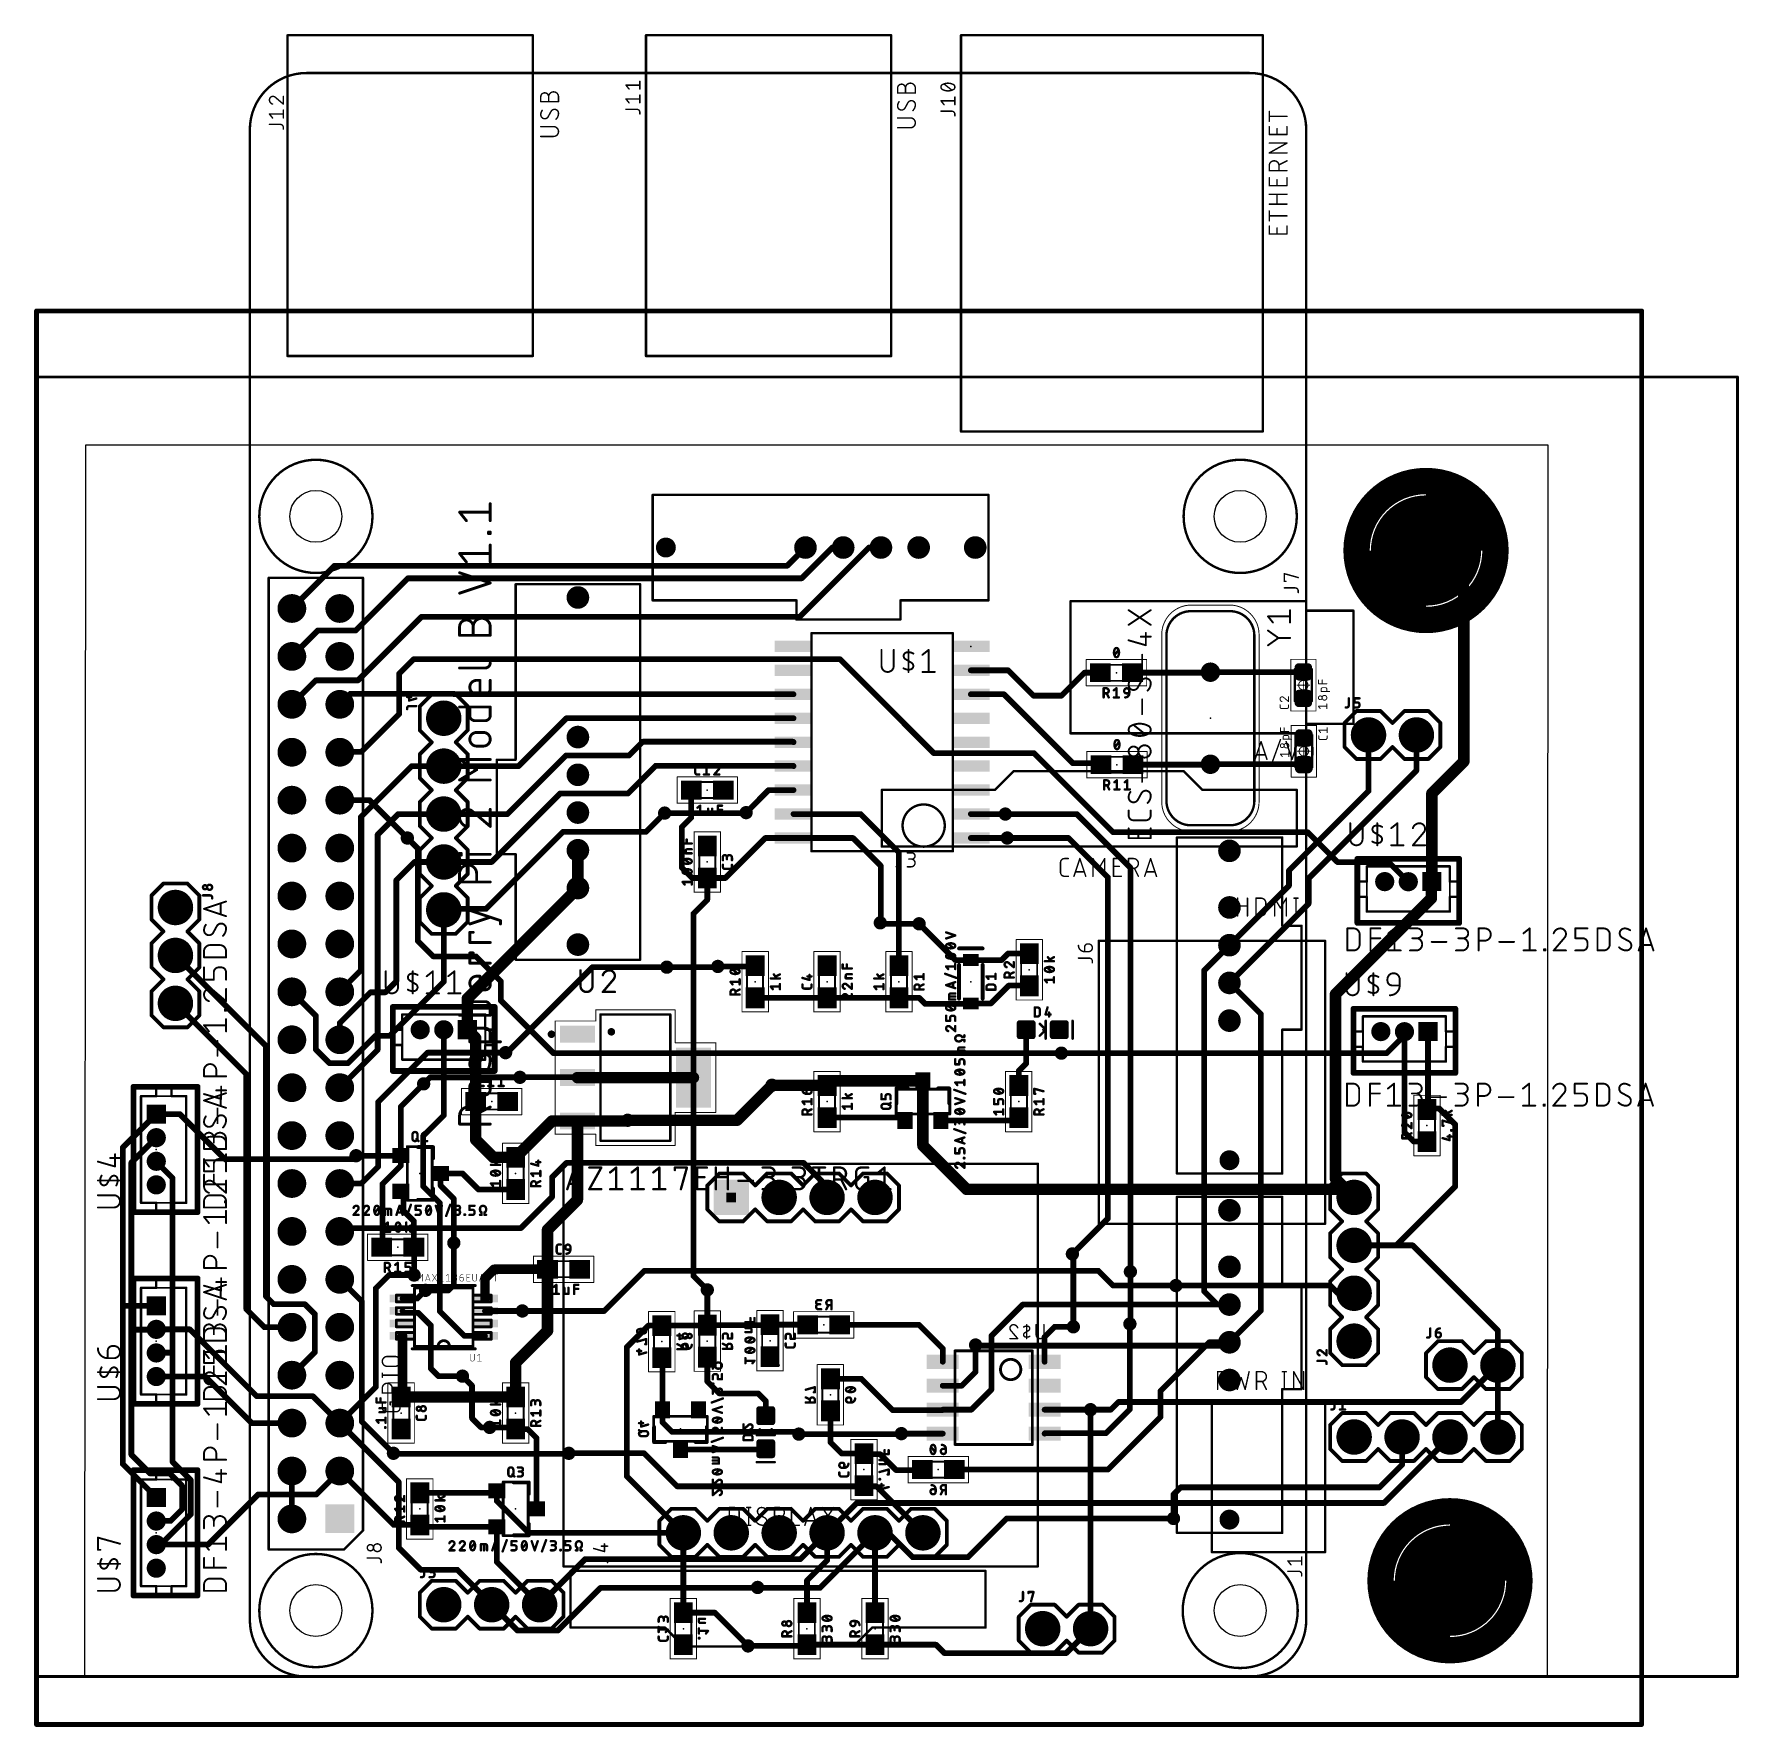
# Model space of a CAD drawing. Extents: x 11.3 to 101.7, y 6.2 to 96.
import ezdxf

# ---------------------------------------------------------------- set-up
doc = ezdxf.new("R2010")
doc.units = 0
for name, color, linetype in [('1', 12, 'CONTINUOUS'), ('16', 132, 'CONTINUOUS'), ('17', 110, 'CONTINUOUS'), ('18', 110, 'CONTINUOUS'), ('20', 31, 'CONTINUOUS'), ('21', 253, 'CONTINUOUS'), ('22', 253, 'CONTINUOUS'), ('23', 53, 'CONTINUOUS'), ('24', 53, 'CONTINUOUS'), ('25', 253, 'CONTINUOUS'), ('26', 253, 'CONTINUOUS'), ('27', 253, 'CONTINUOUS'), ('28', 253, 'CONTINUOUS'), ('39', 12, 'CONTINUOUS'), ('40', 132, 'CONTINUOUS'), ('43', 110, 'CONTINUOUS'), ('49', 253, 'CONTINUOUS'), ('51', 253, 'CONTINUOUS'), ('52', 253, 'CONTINUOUS')]:
    doc.layers.add(name, color=color, linetype=linetype)

# ---------------------------------------------------------------- blocks, each defined once
blk = doc.blocks.new('RECT147200X148800R50')
at = {"const_width": 0.23}
blk.add_lwpolyline([(0.345, -0.235), (0.345, 0.235, 0.4142), (0.23, 0.35), (-0.23, 0.35, 0.4142), (-0.345, 0.235), (-0.345, -0.235, 0.4142), (-0.23, -0.35), (0.23, -0.35, 0.4142)], format="xyb", close=True, dxfattribs=at)
blk.add_solid([(-0.2554, -0.2604), (0.2554, -0.2604), (-0.2554, 0.2604), (0.2554, 0.2604)])
blk = doc.blocks.new('RECT')
blk.add_solid([(-0.5, -0.5), (0.5, -0.5), (-0.5, 0.5), (0.5, 0.5)])
blk = doc.blocks.new('RECT160000X160000R30')
at = {"const_width": 0.15}
blk.add_lwpolyline([(0.425, -0.35), (0.425, 0.35, 0.4142), (0.35, 0.425), (-0.35, 0.425, 0.4142), (-0.425, 0.35), (-0.425, -0.35, 0.4142), (-0.35, -0.425), (0.35, -0.425, 0.4142)], format="xyb", close=True, dxfattribs=at)
blk.add_solid([(-0.3754, -0.3754), (0.3754, -0.3754), (-0.3754, 0.3754), (0.3754, 0.3754)])
blk = doc.blocks.new('ROUNDP')
at = {"const_width": 0.5}
blk.add_lwpolyline([(0, -0.25, 1), (0, 0.25, 1), (0, -0.25)], format="xyb", dxfattribs=at)
blk = doc.blocks.new('SQUAREP')
blk.add_solid([(-0.5, -0.5), (0.5, -0.5), (-0.5, 0.5), (0.5, 0.5)])
blk = doc.blocks.new('ROUNDV')
at = {"const_width": 0.5}
blk.add_lwpolyline([(0, -0.25, 1), (0, 0.25, 1), (0, -0.25)], format="xyb", dxfattribs=at)

msp = doc.modelspace()

# ---------------------------------------------------------------- linework, layer by layer
at = {"layer": '1'}
for points, const_width in [([(11.43, 77.7748), (11.43, 8.89)], 0.1524), ([(101.6, 77.7748), (11.43, 77.7748)], 0.1524), ([(101.6, 8.89), (101.6, 77.7748)], 0.1524), ([(51.2292, 67.7732), (52.1944, 68.7384)], 0.3048), ([(55.5594, 68.7384), (51.8854, 65.0644)], 0.3048), ([(53.6254, 68.7384), (51.9938, 67.1068)], 0.3048), ([(54.1944, 68.7384), (53.6254, 68.7384)], 0.3048), ([(55.5594, 68.7384), (56.1944, 68.7384)], 0.3048), ([(87.0966, 66.5734), (85.09, 68.58)], 0.6096), ([(24.9682, 65.5066), (27.2348, 67.7732)], 0.3048), ([(51.2292, 67.7732), (27.2348, 67.7732)], 0.3048), ([(31.115, 67.1068), (28.3464, 64.3382)], 0.3048), ([(31.115, 67.1068), (51.9938, 67.1068)], 0.3048), ([(87.0966, 57.404), (87.0966, 66.5734)], 0.6096), ([(31.8412, 65.0644), (28.4734, 61.6966)], 0.3048), ([(31.8412, 65.0644), (51.8854, 65.0644)], 0.3048), ([(24.9682, 62.9666), (26.3398, 64.3382)], 0.3048), ([(28.3464, 64.3382), (26.3398, 64.3382)], 0.3048), ([(60.96, 62.23), (62.9412, 62.23)], 0.3048), ([(62.9412, 62.23), (64.2874, 60.8838)], 0.3048), ([(24.9682, 60.4266), (26.2382, 61.6966)], 0.3048), ([(28.4734, 61.6966), (26.2382, 61.6966)], 0.3048), ([(65.7606, 60.8838), (66.9798, 62.103)], 0.3048), ([(66.9798, 62.103), (67.8316, 62.103)], 0.3048), ([(69.5316, 62.103), (73.633, 62.103)], 0.3048), ([(73.633, 62.103), (73.66, 62.13)], 0.3048), ([(73.66, 62.13), (78.57, 62.13)], 0.3048), ([(78.57, 62.13), (78.5876, 62.1476)], 0.3048), ([(27.5082, 60.4266), (28.067, 60.9854)], 0.3048), ([(28.067, 60.9854), (33.5566, 60.9854)], 0.3048), ([(33.5566, 60.9854), (33.582, 60.96)], 0.3048), ([(33.582, 60.96), (51.56, 60.96)], 0.3048), ([(60.96, 60.96), (62.7126, 60.96)], 0.3048), ([(62.7126, 60.96), (66.3702, 57.3024)], 0.3048), ([(64.2874, 60.8838), (65.7606, 60.8838)], 0.3048), ([(39.5224, 59.69), (36.9824, 57.15)], 0.3048), ([(51.56, 59.69), (39.5224, 59.69)], 0.3048), ([(82.042, 58.801), (82.042, 55.8292)], 0.3048), ([(84.582, 58.801), (84.582, 56.9182)], 0.3048), ([(39.5038, 57.7156), (36.3982, 54.61)], 0.3048), ([(39.5038, 57.7156), (42.8372, 57.7156)], 0.3048), ([(42.8372, 57.7156), (43.567, 58.4454)], 0.3048), ([(43.567, 58.4454), (51.5346, 58.4454)], 0.3048), ([(51.5346, 58.4454), (51.56, 58.42)], 0.3048), ([(33.02, 57.15), (36.9824, 57.15)], 0.3048), ([(42.7837, 55.7022), (44.2489, 57.1674)], 0.3048), ([(51.5426, 57.1674), (44.2489, 57.1674)], 0.3048), ([(51.56, 57.15), (51.5426, 57.1674)], 0.3048), ([(66.3702, 57.3024), (67.7808, 57.3024)], 0.3048), ([(67.7808, 57.3024), (67.857, 57.2262)], 0.3048), ([(69.557, 57.2262), (73.6362, 57.2262)], 0.3048), ([(73.6362, 57.2262), (73.66, 57.25)], 0.3048), ([(73.66, 57.25), (78.5954, 57.25)], 0.3048), ([(78.5954, 57.25), (78.613, 57.2324)], 0.3048), ([(84.582, 56.9182), (78.867, 51.2032)], 0.3048), ([(85.4002, 55.7076), (87.0966, 57.404)], 0.6096), ([(46.14, 55.88), (46.14, 54.4204)], 0.3048), ([(49.0474, 54.6862), (50.2412, 55.88)], 0.3048), ([(50.2412, 55.88), (51.56, 55.88)], 0.3048), ([(27.5082, 55.3466), (29.083, 55.3466)], 0.3048), ([(29.083, 55.3466), (31.0896, 53.34)], 0.3048), ([(39.1922, 55.7022), (35.56, 52.07)], 0.3048), ([(39.1922, 55.7022), (42.7837, 55.7022)], 0.3048), ([(82.042, 55.8292), (77.8256, 51.6128)], 0.3048), ([(85.4002, 51.0336), (85.4002, 55.7076)], 0.6096), ([(33.02, 54.61), (36.3982, 54.61)], 0.3048), ([(43.7388, 53.6702), (44.7294, 54.6608)], 0.3048), ([(46.14, 54.4204), (45.6438, 53.9242)], 0.3048), ([(51.56, 54.61), (55.118, 54.61)], 0.3048), ([(55.118, 54.61), (57.15, 52.578)], 0.3048), ([(60.96, 54.61), (62.7888, 54.61)], 0.3048), ([(35.2552, 49.5808), (39.3446, 53.6702)], 0.3048), ([(39.3446, 53.6702), (43.7388, 53.6702)], 0.3048), ([(45.6438, 53.9242), (45.6438, 51.7652)], 0.3048), ([(47.9434, 51.22), (50.0634, 53.34)], 0.3048), ([(50.0634, 53.34), (51.56, 53.34)], 0.3048), ([(54.7116, 53.34), (51.56, 53.34)], 0.3048), ([(56.1848, 51.8668), (54.7116, 53.34)], 0.3048), ([(60.96, 53.34), (62.8904, 53.34)], 0.3048), ([(40.13, 50.69), (40.13, 52.69)], 0.6096), ([(57.15, 52.578), (57.15, 46.57)], 0.3048), ([(30.5054, 51.1048), (31.4706, 52.07)], 0.3048), ([(31.4706, 52.07), (33.02, 52.07)], 0.3048), ([(33.02, 52.07), (35.56, 52.07)], 0.3048), ([(45.6438, 51.7652), (46.189, 51.22)], 0.3048), ([(56.1848, 51.8668), (56.1848, 48.8696)], 0.3048), ([(77.8256, 51.6128), (77.8256, 50.8156)], 0.3048), ([(30.5054, 45.7454), (30.5054, 51.1048)], 0.3048), ([(34.27, 44.83), (40.13, 50.69)], 0.6096), ([(46.189, 51.22), (46.9646, 51.22)], 0.3048), ([(46.9646, 51.22), (46.99, 51.22)], 0.3048), ([(46.99, 51.1946), (46.9646, 51.22)], 0.3048), ([(46.99, 51.22), (47.9434, 51.22)], 0.3048), ([(46.99, 50.0634), (46.99, 51.1946)], 0.3048), ([(77.8256, 50.8156), (74.67, 47.66)], 0.3048), ([(78.867, 49.857), (78.867, 51.2032)], 0.3048), ([(33.02, 49.53), (33.0708, 49.5808)], 0.3048), ([(33.0708, 49.5808), (35.2552, 49.5808)], 0.3048), ([(46.255, 49.3284), (46.99, 50.0634)], 0.3048), ([(74.67, 45.66), (78.867, 49.857)], 0.3048), ([(33.02, 49.53), (33.02, 45.72)], 0.3048), ([(46.255, 40.64), (46.255, 49.3284)], 0.3048), ([(56.1594, 48.8442), (56.1848, 48.8696)], 0.3048), ([(60.1402, 46.87), (58.2168, 48.7934)], 0.3048), ([(18.796, 47.117), (23.5966, 42.3164)], 0.3048), ([(60.96, 46.87), (60.1402, 46.87)], 0.3048), ([(60.96, 46.87), (62.5926, 46.87)], 0.3048), ([(62.5926, 46.87), (62.9412, 47.2186)], 0.3048), ([(62.9412, 47.2186), (64.0452, 47.2186)], 0.3048), ([(64.0452, 47.2186), (64.0588, 47.205)], 0.3048), ([(40.9058, 46.4938), (36.3728, 41.9608)], 0.3048), ([(44.8428, 46.4938), (40.9058, 46.4938)], 0.3048), ([(47.5488, 46.5328), (49.4928, 46.5328)], 0.3048), ([(49.4928, 46.5328), (49.53, 46.57)], 0.3048), ([(26.2382, 43.9166), (24.9682, 45.1866)], 0.3048), ([(27.5082, 43.5356), (29.1338, 45.1612)], 0.3048), ([(29.1338, 45.1612), (29.9212, 45.1612)], 0.3048), ([(29.9212, 45.1612), (30.5054, 45.7454)], 0.3048), ([(33.02, 45.72), (30.1498, 42.8498)], 0.3048), ([(62.0198, 44.57), (62.9666, 45.5168)], 0.3048), ([(62.9666, 45.5168), (64.047, 45.5168)], 0.3048), ([(64.047, 45.5168), (64.0588, 45.505)], 0.3048), ([(22.5552, 40.8178), (18.796, 44.577)], 0.3048), ([(34.27, 43.185), (34.27, 44.83)], 0.6096), ([(49.53, 44.87), (53.34, 44.87)], 0.3048), ([(53.34, 44.87), (57.15, 44.87)], 0.3048), ([(58.2168, 44.87), (57.15, 44.87)], 0.3048), ([(58.5422, 44.5446), (58.2168, 44.87)], 0.3048), ([(60.9346, 44.5446), (58.5422, 44.5446)], 0.3048), ([(60.96, 44.57), (60.9346, 44.5446)], 0.3048), ([(60.96, 44.57), (62.0198, 44.57)], 0.3048), ([(26.2382, 42.1329), (26.2382, 43.9166)], 0.3048), ([(27.5082, 42.6466), (27.5082, 43.5356)], 0.3048), ([(34.27, 43.1746), (34.27, 43.185)], 0.6096), ([(34.71, 42.7346), (34.27, 43.1746)], 0.6096), ([(29.3878, 42.8498), (27.94, 41.402)], 0.3048), ([(30.1498, 42.8498), (29.3878, 42.8498)], 0.3048), ([(33.02, 43.175), (33.02, 38.6334)], 0.3048), ([(34.71, 39.37), (34.71, 42.7346)], 0.6096), ([(63.893, 41.3886), (63.893, 43.18)], 0.3048), ([(83.0072, 41.9354), (83.947, 42.8752)], 0.3048), ([(83.947, 42.8752), (83.947, 43.0734)], 0.3048), ([(83.947, 43.0734), (83.947, 37.7444)], 0.3048), ([(85.197, 43.0834), (85.197, 39.0062)], 0.3048), ([(23.5966, 42.3164), (23.5966, 29.0322)], 0.3048), ([(26.9691, 41.402), (26.2382, 42.1329)], 0.3048), ([(36.2966, 41.9608), (36.3728, 41.9608)], 0.3048), ([(83.0072, 41.9354), (65.7606, 41.9354)], 0.3048), ([(22.5552, 28.3646), (22.5552, 40.8178)], 0.3048), ([(27.94, 41.402), (26.9691, 41.402)], 0.3048), ([(37.0586, 40.6546), (37.0694, 40.6654)], 0.3048), ([(37.0694, 40.6654), (40.0796, 40.6654)], 0.3048), ([(40.105, 40.64), (46.255, 40.64)], 0.6096), ([(40.0796, 40.6654), (40.105, 40.64)], 0.3048), ([(46.255, 30.1228), (46.255, 40.64)], 0.3048), ([(53.34, 40.22), (53.59, 40.47)], 0.6096), ([(53.59, 40.47), (58.42, 40.47)], 0.6096), ([(58.42, 37.0332), (58.42, 40.47)], 0.6096), ([(63.5, 40.9956), (63.893, 41.3886)], 0.3048), ([(63.5, 40.22), (63.5, 40.9956)], 0.3048), ([(30.75, 39.1066), (31.9532, 40.3098)], 0.3048), ([(50.419, 40.2336), (53.3264, 40.2336)], 0.6096), ([(53.3264, 40.2336), (53.34, 40.22)], 0.6096), ([(30.75, 36.51), (30.75, 39.1066)], 0.3048), ([(34.71, 39.37), (34.71, 37.3498)], 0.6096), ([(85.197, 39.0062), (85.1408, 38.95)], 0.3048), ([(85.784, 39.0062), (85.197, 39.0062)], 0.3048), ([(86.6394, 38.1508), (85.784, 39.0062)], 0.3048), ([(33.02, 38.6334), (31.9278, 37.5412)], 0.3048), ([(36.83, 36.41), (38.76, 38.34)], 0.6096), ([(38.76, 38.34), (40.105, 38.34)], 0.6096), ([(40.105, 38.34), (40.105, 34.1614)], 0.6096), ([(40.105, 38.34), (42.7342, 38.34)], 0.6096), ([(42.7342, 38.34), (42.7736, 38.3794)], 0.6096), ([(53.34, 38.52), (57.32, 38.52)], 0.3048), ([(57.32, 38.52), (57.47, 38.37)], 0.3048), ([(59.37, 38.37), (63.35, 38.37)], 0.3048), ([(63.35, 38.37), (63.5, 38.52)], 0.3048), ([(86.6394, 34.8742), (86.6394, 38.1508)], 0.3048), ([(17.78, 37.455), (16.4592, 36.1342)], 0.3048), ([(31.9278, 37.5412), (31.9278, 34.8742)], 0.3048), ([(34.71, 37.3498), (35.6498, 36.41)], 0.6096), ([(60.7352, 34.718), (58.42, 37.0332)], 0.6096), ([(83.947, 37.7444), (84.4414, 37.25)], 0.3048), ([(84.4414, 37.25), (85.1408, 37.25)], 0.3048), ([(16.4592, 36.1342), (16.4592, 27.2796)], 0.3048), ([(30.7398, 36.4998), (28.3718, 36.4998)], 0.3048), ([(30.75, 36.51), (30.7398, 36.4998)], 0.3048), ([(30.75, 36.51), (30.75, 35.9824)], 0.3048), ([(35.6498, 36.41), (36.83, 36.41)], 0.6096), ([(30.75, 35.9824), (29.7688, 35.0012)], 0.3048), ([(32.85, 35.56), (34.0106, 35.56)], 0.3048), ([(32.85, 34.9172), (32.85, 35.56)], 0.3048), ([(34.0106, 35.56), (34.8606, 34.71)], 0.3048), ([(29.7688, 35.0012), (29.7688, 31.6856)], 0.3048), ([(30.75, 34.61), (30.8864, 34.4736)], 0.3048), ([(30.8864, 34.4736), (30.8864, 33.5788)], 0.3048), ([(31.9278, 34.8742), (32.8168, 33.9852)], 0.3048), ([(33.5534, 34.2138), (32.85, 34.9172)], 0.3048), ([(33.5534, 31.877), (33.5534, 34.2138)], 0.3048), ([(34.8606, 34.71), (36.83, 34.71)], 0.3048), ([(40.105, 34.1614), (38.52, 32.5764)], 0.6096), ([(80.852, 34.718), (60.7352, 34.718)], 0.6096), ([(81.28, 34.29), (80.852, 34.718)], 0.6096), ([(86.6394, 34.8742), (83.5152, 31.75)], 0.3048), ([(30.8864, 33.5788), (31.4316, 33.0336)], 0.3048), ([(32.8168, 33.9852), (32.8168, 28.2448)], 0.3048), ([(31.4316, 33.0336), (31.4316, 31.6484)], 0.3048), ([(38.52, 32.5764), (38.52, 30.48)], 0.6096), ([(29.7316, 31.6484), (29.7688, 31.6856)], 0.3048), ([(31.4452, 31.6348), (31.4316, 31.6484)], 0.3048), ([(31.4452, 30.1752), (31.4452, 31.6348)], 0.3048), ([(81.28, 31.75), (83.5152, 31.75)], 0.3048), ([(35.2044, 29.9974), (35.687, 30.48)], 0.508), ([(35.687, 30.48), (38.52, 30.48)], 0.508), ([(38.52, 27.217), (38.52, 30.48)], 0.6096), ([(66.3448, 31.2928), (66.3956, 31.242)], 0.3048), ([(66.3956, 31.242), (66.3956, 27.432)], 0.3048), ([(28.6766, 28.7782), (27.5082, 29.9466)], 0.3048), ([(35.2044, 28.9306), (35.2044, 29.9974)], 0.508), ([(46.99, 29.3878), (46.255, 30.1228)], 0.3048), ([(69.4182, 30.353), (69.4182, 27.6098)], 0.3048), ([(23.5966, 29.0322), (24.003, 28.6258)], 0.3048), ([(28.6766, 22.4028), (28.6766, 28.7782)], 0.3048), ([(30.8356, 28.9306), (31.623, 28.9306)], 0.3048), ([(31.623, 28.9306), (32.0548, 29.3624)], 0.3048), ([(80.01, 29.6164), (71.8312, 29.6164)], 0.3048), ([(80.4164, 29.21), (80.01, 29.6164)], 0.3048), ([(80.4164, 29.21), (81.28, 29.21)], 0.3048), ([(23.5132, 27.4066), (22.5552, 28.3646)], 0.3048), ([(24.003, 28.6258), (25.6597, 28.6258)], 0.3048), ([(25.6597, 28.6258), (26.1874, 28.0981)], 0.3048), ([(26.1874, 28.0981), (26.1874, 26.0858)], 0.3048), ([(30.8356, 28.2702), (30.9372, 28.1686)], 0.3048), ([(30.9372, 28.1686), (31.6687, 28.1686)], 0.3048), ([(31.6687, 28.1686), (32.3342, 27.5031)], 0.3048), ([(32.8168, 28.2448), (34.1122, 26.9494)], 0.3048), ([(35.2044, 28.2702), (37.1856, 28.2702)], 0.3048), ([(17.7646, 27.2796), (16.4592, 27.2796)], 0.3048), ([(16.4592, 27.2796), (16.4592, 20.6502)], 0.3048), ([(17.7646, 27.2796), (17.78, 27.295)], 0.3048), ([(17.78, 27.295), (19.5623, 27.295)], 0.3048), ([(19.5623, 27.295), (23.1083, 23.749)], 0.3048), ([(24.9682, 27.4066), (23.5132, 27.4066)], 0.3048), ([(30.8356, 23.7862), (30.8356, 26.9494)], 0.508), ([(32.3342, 27.5031), (32.3342, 25.2222)], 0.3048), ([(36.83, 25.527), (38.52, 27.217)], 0.6096), ([(69.4182, 27.6098), (69.3928, 27.5844)], 0.3048), ([(26.1874, 26.0858), (24.9682, 24.8666)], 0.3048), ([(35.2044, 26.9494), (34.1122, 26.9494)], 0.3048), ([(61.214, 26.4668), (61.2486, 26.4322)], 0.3048), ([(74.4922, 26.4322), (61.2486, 26.4322)], 0.3048), ([(74.67, 26.61), (74.4922, 26.4322)], 0.3048), ([(32.3342, 25.2222), (32.7406, 24.8158)], 0.3048), ([(36.83, 23.71), (36.83, 25.527)], 0.6096), ([(86.9442, 23.4442), (88.9, 25.4)], 0.3048), ([(20.3708, 24.795), (17.78, 24.795)], 0.3048), ([(22.8392, 22.3266), (20.3708, 24.795)], 0.3048), ([(32.7406, 24.8158), (34.0106, 24.8158)], 0.3048), ([(23.1083, 23.749), (26.0858, 23.749)], 0.3048), ([(26.0858, 23.749), (27.5082, 22.3266)], 0.3048), ([(30.7594, 23.71), (36.83, 23.71)], 0.6096), ([(30.7594, 23.71), (30.8356, 23.7862)], 0.508), ([(68.7832, 23.4442), (68.3768, 23.0378)], 0.3048), ([(86.9442, 23.4442), (68.7832, 23.4442)], 0.3048), ([(67.31, 23.0378), (67.31, 11.43)], 0.3048), ([(67.31, 23.0378), (68.3768, 23.0378)], 0.3048), ([(24.9682, 22.3266), (22.8392, 22.3266)], 0.3048), ([(30.353, 20.7264), (28.6766, 22.4028)], 0.3048), ([(35.4584, 22.098), (36.742, 22.098)], 0.3048), ([(36.742, 22.098), (36.83, 22.01)], 0.3048), ([(37.465, 22.01), (36.83, 22.01)], 0.3048), ([(37.93, 21.545), (37.465, 22.01)], 0.3048), ([(37.93, 17.78), (37.93, 21.545)], 0.3048), ([(51.8414, 21.7424), (57.2516, 21.7424)], 0.3048), ([(57.2516, 21.7424), (57.277, 21.7678)], 0.3048), ([(83.82, 20.1168), (83.82, 21.59)], 0.3048), ([(17.4498, 19.6596), (16.4592, 20.6502)], 0.3048), ([(43.6372, 20.7264), (39.6494, 20.7264)], 0.3048), ([(45.3898, 18.9738), (43.6372, 20.7264)], 0.3048), ([(26.2636, 18.542), (27.5082, 19.7866)], 0.3048), ([(27.5082, 19.7866), (30.3648, 16.93)], 0.3048), ([(82.6262, 18.923), (83.82, 20.1168)], 0.3048), ([(18.4912, 19.6596), (17.4498, 19.6596)], 0.3048), ([(19.1516, 18.9992), (18.4912, 19.6596)], 0.3048), ([(19.1516, 17.7551), (19.1516, 18.9992)], 0.3048), ([(55.9562, 18.9738), (45.3898, 18.9738)], 0.3048), ([(58.42, 16.51), (55.9562, 18.9738)], 0.3048), ([(71.7042, 18.542), (72.0852, 18.923)], 0.3048), ([(72.0852, 18.923), (82.6262, 18.923)], 0.3048), ([(23.1802, 18.542), (20.5232, 15.885)], 0.3048), ([(26.2636, 18.542), (23.1802, 18.542)], 0.3048), ([(31.75, 18.63), (35.73, 18.63)], 0.3048), ([(35.73, 18.63), (35.83, 18.73)], 0.3048), ([(35.83, 18.73), (35.83, 18.1969)], 0.3048), ([(37.5169, 16.51), (35.83, 18.1969)], 0.3048), ([(71.7042, 17.272), (71.7042, 18.542)], 0.3048), ([(17.7854, 17.1404), (17.78, 17.135)], 0.3048), ([(18.5369, 17.1404), (17.7854, 17.1404)], 0.3048), ([(19.1516, 17.7551), (18.5369, 17.1404)], 0.3048), ([(30.3648, 16.93), (31.75, 16.93)], 0.3048), ([(31.75, 16.93), (31.85, 16.83)], 0.3048), ([(31.85, 16.83), (35.83, 16.83)], 0.3048), ([(35.83, 14.97), (35.83, 16.83)], 0.3048), ([(37.5169, 16.51), (45.72, 16.51)], 0.3048), ([(53.3146, 16.51), (51.9176, 15.113)], 0.3048), ([(53.3146, 16.51), (53.34, 16.51)], 0.3048), ([(53.34, 15.0486), (53.34, 16.51)], 0.3048), ([(55.88, 12.28), (55.88, 16.51)], 0.3048), ([(17.78, 15.885), (20.5232, 15.885)], 0.3048), ([(38.1, 12.7), (35.83, 14.97)], 0.3048), ([(38.1, 12.7), (40.513, 15.113)], 0.3048), ([(40.513, 15.113), (51.9176, 15.113)], 0.3048), ([(53.34, 15.0486), (52.2732, 13.9818)], 0.3048), ([(39.0652, 11.3284), (41.3258, 13.589)], 0.3048), ([(49.6316, 13.589), (41.3258, 13.589)], 0.3048), ([(49.6316, 13.589), (49.657, 13.6144)], 0.3048), ([(52.2732, 12.28), (52.2732, 13.9818)], 0.3048), ([(35.56, 12.7), (36.9316, 11.3284)], 0.3048), ([(36.9316, 11.3284), (39.0652, 11.3284)], 0.3048), ([(66.0146, 10.1346), (67.31, 11.43)], 0.3048), ([(49.149, 10.5156), (52.2088, 10.5156)], 0.3048), ([(52.2088, 10.5156), (52.2732, 10.58)], 0.3048), ([(55.88, 10.58), (52.2732, 10.58)], 0.3048), ([(55.88, 10.58), (59.1144, 10.58)], 0.3048), ([(59.1144, 10.58), (59.5598, 10.1346)], 0.3048), ([(59.5598, 10.1346), (66.0146, 10.1346)], 0.3048), ([(11.43, 8.89), (101.6, 8.89)], 0.1524)]:
    msp.add_lwpolyline(points, dxfattribs=dict(at, const_width=const_width))
for points, const_width in [([(11.4681, 77.7748, 1), (11.3919, 77.7748)], 0.0762), ([(11.43, 77.8129, 1), (11.43, 77.7367)], 0.0762), ([(101.6381, 77.7748, 1), (101.5619, 77.7748)], 0.0762), ([(101.6, 77.7367, 1), (101.6, 77.8129)], 0.0762), ([(52.2483, 68.6845, 1), (52.1405, 68.7923)], 0.1524), ([(53.6254, 68.8146, 1), (53.6254, 68.6622)], 0.1524), ([(53.6793, 68.6845, 1), (53.5715, 68.7923)], 0.1524), ([(54.1944, 68.6622, 1), (54.1944, 68.8146)], 0.1524), ([(55.5594, 68.8146, 1), (55.5594, 68.6622)], 0.1524), ([(55.6133, 68.6845, 1), (55.5055, 68.7923)], 0.1524), ([(56.1944, 68.6622, 1), (56.1944, 68.8146)], 0.1524), ([(85.1978, 68.6878, 1), (84.9822, 68.4722)], 0.3048), ([(27.2348, 67.8494, 1), (27.2348, 67.697)], 0.1524), ([(27.2887, 67.7193, 1), (27.1809, 67.8271)], 0.1524), ([(51.1753, 67.8271, 1), (51.2831, 67.7193)], 0.1524), ([(51.2292, 67.697, 1), (51.2292, 67.8494)], 0.1524), ([(31.115, 67.183, 1), (31.115, 67.0306)], 0.1524), ([(31.1689, 67.0529, 1), (31.0611, 67.1607)], 0.1524), ([(51.9399, 67.1607, 1), (52.0477, 67.0529)], 0.1524), ([(51.9938, 67.0306, 1), (51.9938, 67.183)], 0.1524), ([(87.249, 66.5734, 1), (86.9442, 66.5734)], 0.3048), ([(86.9888, 66.4656, 1), (87.2044, 66.6812)], 0.3048), ([(24.9143, 65.5605, 1), (25.0221, 65.4527)], 0.1524), ([(31.8412, 65.1406, 1), (31.8412, 64.9882)], 0.1524), ([(31.8951, 65.0105, 1), (31.7873, 65.1183)], 0.1524), ([(51.8315, 65.1183, 1), (51.9393, 65.0105)], 0.1524), ([(51.8854, 64.9882, 1), (51.8854, 65.1406)], 0.1524), ([(26.3398, 64.4144, 1), (26.3398, 64.262)], 0.1524), ([(26.3937, 64.2843, 1), (26.2859, 64.3921)], 0.1524), ([(28.2925, 64.3921, 1), (28.4003, 64.2843)], 0.1524), ([(28.3464, 64.262, 1), (28.3464, 64.4144)], 0.1524), ([(24.9143, 63.0205, 1), (25.0221, 62.9127)], 0.1524), ([(60.96, 62.3062, 1), (60.96, 62.1538)], 0.1524), ([(62.9951, 62.2839, 1), (62.8873, 62.1761)], 0.1524), ([(62.9412, 62.1538, 1), (62.9412, 62.3062)], 0.1524), ([(26.2382, 61.7728, 1), (26.2382, 61.6204)], 0.1524), ([(26.2921, 61.6427, 1), (26.1843, 61.7505)], 0.1524), ([(28.4195, 61.7505, 1), (28.5273, 61.6427)], 0.1524), ([(28.4734, 61.6204, 1), (28.4734, 61.7728)], 0.1524), ([(66.9798, 62.1792, 1), (66.9798, 62.0268)], 0.1524), ([(67.0337, 62.0491, 1), (66.9259, 62.1569)], 0.1524), ([(67.8316, 62.0268, 1), (67.8316, 62.1792)], 0.1524), ([(69.5316, 62.1792, 1), (69.5316, 62.0268)], 0.1524), ([(73.5791, 62.1569, 1), (73.6869, 62.0491)], 0.1524), ([(73.66, 62.2062, 1), (73.66, 62.0538)], 0.1524), ([(73.7139, 62.0761, 1), (73.6061, 62.1839)], 0.1524), ([(73.633, 62.0268, 1), (73.633, 62.1792)], 0.1524), ([(78.5161, 62.1839, 1), (78.6239, 62.0761)], 0.1524), ([(78.6415, 62.0937, 1), (78.5337, 62.2015)], 0.1524), ([(78.57, 62.0538, 1), (78.57, 62.2062)], 0.1524), ([(24.9143, 60.4805, 1), (25.0221, 60.3727)], 0.1524), ([(27.4543, 60.4805, 1), (27.5621, 60.3727)], 0.1524), ([(28.067, 61.0616, 1), (28.067, 60.9092)], 0.1524), ([(28.1209, 60.9315, 1), (28.0131, 61.0393)], 0.1524), ([(33.6105, 61.0393, 1), (33.5027, 60.9315)], 0.1524), ([(33.582, 61.0362, 1), (33.582, 60.8838)], 0.1524), ([(33.5281, 60.9061, 1), (33.6359, 61.0139)], 0.1524), ([(33.5566, 60.9092, 1), (33.5566, 61.0616)], 0.1524), ([(51.56, 60.8838, 1), (51.56, 61.0362)], 0.1524), ([(60.96, 61.0362, 1), (60.96, 60.8838)], 0.1524), ([(62.7665, 61.0139, 1), (62.6587, 60.9061)], 0.1524), ([(62.7126, 60.8838, 1), (62.7126, 61.0362)], 0.1524), ([(64.2874, 60.96, 1), (64.2874, 60.8076)], 0.1524), ([(64.2335, 60.8299, 1), (64.3413, 60.9377)], 0.1524), ([(65.7067, 60.9377, 1), (65.8145, 60.8299)], 0.1524), ([(65.7606, 60.8076, 1), (65.7606, 60.96)], 0.1524), ([(39.5224, 59.7662, 1), (39.5224, 59.6138)], 0.1524), ([(39.5763, 59.6361, 1), (39.4685, 59.7439)], 0.1524), ([(51.56, 59.6138, 1), (51.56, 59.7662)], 0.1524), ([(82.1182, 58.801, 1), (81.9658, 58.801)], 0.1524), ([(84.6582, 58.801, 1), (84.5058, 58.801)], 0.1524), ([(39.5038, 57.7918, 1), (39.5038, 57.6394)], 0.1524), ([(39.5577, 57.6617, 1), (39.4499, 57.7695)], 0.1524), ([(42.7833, 57.7695, 1), (42.8911, 57.6617)], 0.1524), ([(42.8372, 57.6394, 1), (42.8372, 57.7918)], 0.1524), ([(43.567, 58.5216, 1), (43.567, 58.3692)], 0.1524), ([(43.6209, 58.3915, 1), (43.5131, 58.4993)], 0.1524), ([(51.5885, 58.4993, 1), (51.4807, 58.3915)], 0.1524), ([(51.5061, 58.3661, 1), (51.6139, 58.4739)], 0.1524), ([(51.5346, 58.3692, 1), (51.5346, 58.5216)], 0.1524), ([(33.02, 57.2262, 1), (33.02, 57.0738)], 0.1524), ([(36.9285, 57.2039, 1), (37.0363, 57.0961)], 0.1524), ([(36.9824, 57.0738, 1), (36.9824, 57.2262)], 0.1524), ([(44.2489, 57.2436, 1), (44.2489, 57.0912)], 0.1524), ([(44.3028, 57.1135, 1), (44.195, 57.2213)], 0.1524), ([(51.5965, 57.2213, 1), (51.4887, 57.1135)], 0.1524), ([(51.5061, 57.0961, 1), (51.6139, 57.2039)], 0.1524), ([(51.5426, 57.0912, 1), (51.5426, 57.2436)], 0.1524), ([(66.3702, 57.3786, 1), (66.3702, 57.2262)], 0.1524), ([(66.3163, 57.2485, 1), (66.4241, 57.3563)], 0.1524), ([(67.8347, 57.3563, 1), (67.7269, 57.2485)], 0.1524), ([(67.7808, 57.2262, 1), (67.7808, 57.3786)], 0.1524), ([(67.8031, 57.1723, 1), (67.9109, 57.2801)], 0.1524), ([(69.557, 57.3024, 1), (69.557, 57.15)], 0.1524), ([(73.5823, 57.2801, 1), (73.6901, 57.1723)], 0.1524), ([(73.66, 57.3262, 1), (73.66, 57.1738)], 0.1524), ([(73.7139, 57.1961, 1), (73.6061, 57.3039)], 0.1524), ([(73.6362, 57.15, 1), (73.6362, 57.3024)], 0.1524), ([(78.6493, 57.3039, 1), (78.5415, 57.1961)], 0.1524), ([(78.5591, 57.1785, 1), (78.6669, 57.2863)], 0.1524), ([(78.5954, 57.1738, 1), (78.5954, 57.3262)], 0.1524), ([(84.5058, 56.9182, 1), (84.6582, 56.9182)], 0.1524), ([(84.6359, 56.8643, 1), (84.5281, 56.9721)], 0.1524), ([(86.9442, 57.404, 1), (87.249, 57.404)], 0.3048), ([(87.2044, 57.2962, 1), (86.9888, 57.5118)], 0.3048), ([(46.2162, 55.88, 1), (46.0638, 55.88)], 0.1524), ([(50.2412, 55.9562, 1), (50.2412, 55.8038)], 0.1524), ([(50.2951, 55.8261, 1), (50.1873, 55.9339)], 0.1524), ([(51.56, 55.8038, 1), (51.56, 55.9562)], 0.1524), ([(27.5082, 55.4228, 1), (27.5082, 55.2704)], 0.1524), ([(29.1369, 55.4005, 1), (29.0291, 55.2927)], 0.1524), ([(29.083, 55.2704, 1), (29.083, 55.4228)], 0.1524), ([(39.1922, 55.7784, 1), (39.1922, 55.626)], 0.1524), ([(39.2461, 55.6483, 1), (39.1383, 55.7561)], 0.1524), ([(42.7298, 55.7561, 1), (42.8376, 55.6483)], 0.1524), ([(42.7837, 55.626, 1), (42.7837, 55.7784)], 0.1524), ([(81.9658, 55.8292, 1), (82.1182, 55.8292)], 0.1524), ([(82.0959, 55.7753, 1), (81.9881, 55.8831)], 0.1524), ([(85.2924, 55.8154, 1), (85.508, 55.5998)], 0.3048), ([(85.5526, 55.7076, 1), (85.2478, 55.7076)], 0.3048), ([(33.02, 54.6862, 1), (33.02, 54.5338)], 0.1524), ([(36.3443, 54.6639, 1), (36.4521, 54.5561)], 0.1524), ([(36.3982, 54.5338, 1), (36.3982, 54.6862)], 0.1524), ([(44.7833, 54.6069, 1), (44.6755, 54.7147)], 0.1524), ([(46.0638, 54.4204, 1), (46.2162, 54.4204)], 0.1524), ([(46.1939, 54.3665, 1), (46.0861, 54.4743)], 0.1524), ([(48.9935, 54.7401, 1), (49.1013, 54.6323)], 0.1524), ([(51.56, 54.6862, 1), (51.56, 54.5338)], 0.1524), ([(55.1719, 54.6639, 1), (55.0641, 54.5561)], 0.1524), ([(55.118, 54.5338, 1), (55.118, 54.6862)], 0.1524), ([(60.96, 54.6862, 1), (60.96, 54.5338)], 0.1524), ([(62.7888, 54.5338, 1), (62.7888, 54.6862)], 0.1524), ([(31.0357, 53.2861, 1), (31.1435, 53.3939)], 0.1524), ([(39.3446, 53.7464, 1), (39.3446, 53.594)], 0.1524), ([(39.3985, 53.6163, 1), (39.2907, 53.7241)], 0.1524), ([(43.6849, 53.7241, 1), (43.7927, 53.6163)], 0.1524), ([(43.7388, 53.594, 1), (43.7388, 53.7464)], 0.1524), ([(45.72, 53.9242, 1), (45.5676, 53.9242)], 0.1524), ([(45.5899, 53.9781, 1), (45.6977, 53.8703)], 0.1524), ([(50.0634, 53.4162, 1), (50.0634, 53.2638)], 0.1524), ([(50.1173, 53.2861, 1), (50.0095, 53.3939)], 0.1524), ([(51.56, 53.4162, 1), (51.56, 53.2638)], 0.1524), ([(51.56, 53.2638, 1), (51.56, 53.4162)], 0.1524), ([(54.7655, 53.3939, 1), (54.6577, 53.2861)], 0.1524), ([(54.7116, 53.2638, 1), (54.7116, 53.4162)], 0.1524), ([(60.96, 53.4162, 1), (60.96, 53.2638)], 0.1524), ([(62.8904, 53.2638, 1), (62.8904, 53.4162)], 0.1524), ([(40.2824, 52.69, 1), (39.9776, 52.69)], 0.3048), ([(57.2262, 52.578, 1), (57.0738, 52.578)], 0.1524), ([(57.0961, 52.5241, 1), (57.2039, 52.6319)], 0.1524), ([(31.4706, 52.1462, 1), (31.4706, 51.9938)], 0.1524), ([(31.5245, 52.0161, 1), (31.4167, 52.1239)], 0.1524), ([(33.02, 52.1462, 1), (33.02, 51.9938)], 0.1524), ([(33.02, 51.9938, 1), (33.02, 52.1462)], 0.1524), ([(35.5061, 52.1239, 1), (35.6139, 52.0161)], 0.1524), ([(35.56, 51.9938, 1), (35.56, 52.1462)], 0.1524), ([(45.6977, 51.8191, 1), (45.5899, 51.7113)], 0.1524), ([(45.5676, 51.7652, 1), (45.72, 51.7652)], 0.1524), ([(56.261, 51.8668, 1), (56.1086, 51.8668)], 0.1524), ([(56.1309, 51.8129, 1), (56.2387, 51.9207)], 0.1524), ([(77.9018, 51.6128, 1), (77.7494, 51.6128)], 0.1524), ([(77.7717, 51.6667, 1), (77.8795, 51.5589)], 0.1524), ([(30.5816, 51.1048, 1), (30.4292, 51.1048)], 0.1524), ([(30.4515, 51.1587, 1), (30.5593, 51.0509)], 0.1524), ([(39.9776, 50.69, 1), (40.2824, 50.69)], 0.3048), ([(40.2378, 50.5822, 1), (40.0222, 50.7978)], 0.3048), ([(46.189, 51.2962, 1), (46.189, 51.1438)], 0.1524), ([(46.1351, 51.1661, 1), (46.2429, 51.2739)], 0.1524), ([(46.9646, 51.2962, 1), (46.9646, 51.1438)], 0.1524), ([(47.0185, 51.2739, 1), (46.9107, 51.1661)], 0.1524), ([(46.99, 51.2962, 1), (46.99, 51.1438)], 0.1524), ([(47.0662, 51.1946, 1), (46.9138, 51.1946)], 0.1524), ([(46.9361, 51.1407, 1), (47.0439, 51.2485)], 0.1524), ([(46.9646, 51.1438, 1), (46.9646, 51.2962)], 0.1524), ([(46.99, 51.1438, 1), (46.99, 51.2962)], 0.1524), ([(47.8895, 51.2739, 1), (47.9973, 51.1661)], 0.1524), ([(47.9434, 51.1438, 1), (47.9434, 51.2962)], 0.1524), ([(77.7494, 50.8156, 1), (77.9018, 50.8156)], 0.1524), ([(77.8795, 50.7617, 1), (77.7717, 50.8695)], 0.1524), ([(78.9432, 51.2032, 1), (78.7908, 51.2032)], 0.1524), ([(78.8131, 51.2571, 1), (78.9209, 51.1493)], 0.1524), ([(85.2478, 51.0336, 1), (85.5526, 51.0336)], 0.3048), ([(33.0708, 49.657, 1), (33.0708, 49.5046)], 0.1524), ([(33.1247, 49.5269, 1), (33.0169, 49.6347)], 0.1524), ([(35.2013, 49.6347, 1), (35.3091, 49.5269)], 0.1524), ([(35.2552, 49.5046, 1), (35.2552, 49.657)], 0.1524), ([(46.9138, 50.0634, 1), (47.0662, 50.0634)], 0.1524), ([(47.0439, 50.0095, 1), (46.9361, 50.1173)], 0.1524), ([(78.7908, 49.857, 1), (78.9432, 49.857)], 0.1524), ([(78.9209, 49.8031, 1), (78.8131, 49.9109)], 0.1524), ([(33.0962, 49.53, 1), (32.9438, 49.53)], 0.1524), ([(32.9661, 49.5839, 1), (33.0739, 49.4761)], 0.1524), ([(46.3312, 49.3284, 1), (46.1788, 49.3284)], 0.1524), ([(46.2011, 49.3823, 1), (46.3089, 49.2745)], 0.1524), ([(56.1055, 48.8981, 1), (56.2133, 48.7903)], 0.1524), ([(56.1086, 48.8696, 1), (56.261, 48.8696)], 0.1524), ([(56.2387, 48.8157, 1), (56.1309, 48.9235)], 0.1524), ([(58.2707, 48.8473, 1), (58.1629, 48.7395)], 0.1524), ([(18.8499, 47.1709, 1), (18.7421, 47.0631)], 0.1524), ([(60.1402, 46.9462, 1), (60.1402, 46.7938)], 0.1524), ([(60.0863, 46.8161, 1), (60.1941, 46.9239)], 0.1524), ([(60.96, 46.9462, 1), (60.96, 46.7938)], 0.1524), ([(60.96, 46.7938, 1), (60.96, 46.9462)], 0.1524), ([(62.5387, 46.9239, 1), (62.6465, 46.8161)], 0.1524), ([(62.5926, 46.7938, 1), (62.5926, 46.9462)], 0.1524), ([(62.9412, 47.2948, 1), (62.9412, 47.1424)], 0.1524), ([(62.9951, 47.1647, 1), (62.8873, 47.2725)], 0.1524), ([(64.0991, 47.2725, 1), (63.9913, 47.1647)], 0.1524), ([(64.0049, 47.1511, 1), (64.1127, 47.2589)], 0.1524), ([(64.0452, 47.1424, 1), (64.0452, 47.2948)], 0.1524), ([(74.6161, 47.7139, 1), (74.7239, 47.6061)], 0.1524), ([(40.9058, 46.57, 1), (40.9058, 46.4176)], 0.1524), ([(40.9597, 46.4399, 1), (40.8519, 46.5477)], 0.1524), ([(44.8428, 46.4176, 1), (44.8428, 46.57)], 0.1524), ([(47.5488, 46.609, 1), (47.5488, 46.4566)], 0.1524), ([(49.4389, 46.5867, 1), (49.5467, 46.4789)], 0.1524), ([(49.5839, 46.5161, 1), (49.4761, 46.6239)], 0.1524), ([(49.4928, 46.4566, 1), (49.4928, 46.609)], 0.1524), ([(57.0738, 46.57, 1), (57.2262, 46.57)], 0.1524), ([(25.0221, 45.2405, 1), (24.9143, 45.1327)], 0.1524), ([(29.1338, 45.2374, 1), (29.1338, 45.085)], 0.1524), ([(29.1877, 45.1073, 1), (29.0799, 45.2151)], 0.1524), ([(29.8673, 45.2151, 1), (29.9751, 45.1073)], 0.1524), ([(29.9212, 45.085, 1), (29.9212, 45.2374)], 0.1524), ([(30.4292, 45.7454, 1), (30.5816, 45.7454)], 0.1524), ([(30.5593, 45.6915, 1), (30.4515, 45.7993)], 0.1524), ([(32.9438, 45.72, 1), (33.0962, 45.72)], 0.1524), ([(33.0739, 45.6661, 1), (32.9661, 45.7739)], 0.1524), ([(62.9666, 45.593, 1), (62.9666, 45.4406)], 0.1524), ([(63.0205, 45.4629, 1), (62.9127, 45.5707)], 0.1524), ([(64.1009, 45.5707, 1), (63.9931, 45.4629)], 0.1524), ([(64.0049, 45.4511, 1), (64.1127, 45.5589)], 0.1524), ([(64.047, 45.4406, 1), (64.047, 45.593)], 0.1524), ([(74.6161, 45.7139, 1), (74.7239, 45.6061)], 0.1524), ([(18.8499, 44.6309, 1), (18.7421, 44.5231)], 0.1524), ([(34.1622, 44.9378, 1), (34.3778, 44.7222)], 0.3048), ([(34.4224, 44.83, 1), (34.1176, 44.83)], 0.3048), ([(49.53, 44.9462, 1), (49.53, 44.7938)], 0.1524), ([(53.34, 44.9462, 1), (53.34, 44.7938)], 0.1524), ([(53.34, 44.7938, 1), (53.34, 44.9462)], 0.1524), ([(57.15, 44.9462, 1), (57.15, 44.7938)], 0.1524), ([(57.15, 44.7938, 1), (57.15, 44.9462)], 0.1524), ([(58.2707, 44.9239, 1), (58.1629, 44.8161)], 0.1524), ([(58.2168, 44.7938, 1), (58.2168, 44.9462)], 0.1524), ([(58.5422, 44.6208, 1), (58.5422, 44.4684)], 0.1524), ([(58.4883, 44.4907, 1), (58.5961, 44.5985)], 0.1524), ([(60.8807, 44.5985, 1), (60.9885, 44.4907)], 0.1524), ([(60.96, 44.6462, 1), (60.96, 44.4938)], 0.1524), ([(61.0139, 44.5161, 1), (60.9061, 44.6239)], 0.1524), ([(60.9346, 44.4684, 1), (60.9346, 44.6208)], 0.1524), ([(61.9659, 44.6239, 1), (62.0737, 44.5161)], 0.1524), ([(62.0198, 44.4938, 1), (62.0198, 44.6462)], 0.1524), ([(26.3144, 43.9166, 1), (26.162, 43.9166)], 0.1524), ([(26.1843, 43.8627, 1), (26.2921, 43.9705)], 0.1524), ([(27.5844, 43.5356, 1), (27.432, 43.5356)], 0.1524), ([(27.4543, 43.5895, 1), (27.5621, 43.4817)], 0.1524), ([(34.3778, 43.2824, 1), (34.1622, 43.0668)], 0.3048), ([(34.4224, 43.185, 1), (34.1176, 43.185)], 0.3048), ([(27.432, 42.6466, 1), (27.5844, 42.6466)], 0.1524), ([(29.3878, 42.926, 1), (29.3878, 42.7736)], 0.1524), ([(29.4417, 42.7959, 1), (29.3339, 42.9037)], 0.1524), ([(30.0959, 42.9037, 1), (30.2037, 42.7959)], 0.1524), ([(30.1498, 42.7736, 1), (30.1498, 42.926)], 0.1524), ([(33.0962, 43.175, 1), (32.9438, 43.175)], 0.1524), ([(34.1176, 43.185, 1), (34.4224, 43.185)], 0.3048), ([(34.1176, 43.1746, 1), (34.4224, 43.1746)], 0.3048), ([(34.8624, 42.7346, 1), (34.5576, 42.7346)], 0.3048), ([(34.6022, 42.6268, 1), (34.8178, 42.8424)], 0.3048), ([(63.9692, 43.18, 1), (63.8168, 43.18)], 0.1524), ([(84.0232, 43.0734, 1), (83.8708, 43.0734)], 0.1524), ([(84.0232, 43.0734, 1), (83.8708, 43.0734)], 0.1524), ([(83.8708, 42.8752, 1), (84.0232, 42.8752)], 0.1524), ([(84.0009, 42.8213, 1), (83.8931, 42.9291)], 0.1524), ([(85.2732, 43.0834, 1), (85.1208, 43.0834)], 0.1524), ([(23.6728, 42.3164, 1), (23.5204, 42.3164)], 0.1524), ([(23.5427, 42.2625, 1), (23.6505, 42.3703)], 0.1524), ([(26.2921, 42.1868, 1), (26.1843, 42.079)], 0.1524), ([(26.162, 42.1329, 1), (26.3144, 42.1329)], 0.1524), ([(36.2966, 42.037, 1), (36.2966, 41.8846)], 0.1524), ([(36.3189, 42.0147, 1), (36.4267, 41.9069)], 0.1524), ([(36.3728, 41.8846, 1), (36.3728, 42.037)], 0.1524), ([(65.7606, 42.0116, 1), (65.7606, 41.8592)], 0.1524), ([(82.9533, 41.9893, 1), (83.0611, 41.8815)], 0.1524), ([(83.0072, 41.8592, 1), (83.0072, 42.0116)], 0.1524), ([(22.6314, 40.8178, 1), (22.479, 40.8178)], 0.1524), ([(22.5013, 40.7639, 1), (22.6091, 40.8717)], 0.1524), ([(26.9691, 41.4782, 1), (26.9691, 41.3258)], 0.1524), ([(26.9152, 41.3481, 1), (27.023, 41.4559)], 0.1524), ([(27.8861, 41.4559, 1), (27.9939, 41.3481)], 0.1524), ([(27.94, 41.3258, 1), (27.94, 41.4782)], 0.1524), ([(37.0047, 40.7085, 1), (37.1125, 40.6007)], 0.1524), ([(37.0694, 40.7416, 1), (37.0694, 40.5892)], 0.1524), ([(37.1233, 40.6115, 1), (37.0155, 40.7193)], 0.1524), ([(40.105, 40.7924, 1), (40.105, 40.4876)], 0.3048), ([(40.1335, 40.7193, 1), (40.0257, 40.6115)], 0.1524), ([(40.0511, 40.5861, 1), (40.1589, 40.6939)], 0.1524), ([(40.0796, 40.5892, 1), (40.0796, 40.7416)], 0.1524), ([(46.255, 40.4876, 1), (46.255, 40.7924)], 0.3048), ([(46.3312, 40.64, 1), (46.1788, 40.64)], 0.1524), ([(46.1788, 40.64, 1), (46.3312, 40.64)], 0.1524), ([(53.59, 40.6224, 1), (53.59, 40.3176)], 0.3048), ([(53.6978, 40.3622, 1), (53.4822, 40.5778)], 0.3048), ([(58.5724, 40.47, 1), (58.2676, 40.47)], 0.3048), ([(58.42, 40.3176, 1), (58.42, 40.6224)], 0.3048), ([(63.5762, 40.9956, 1), (63.4238, 40.9956)], 0.1524), ([(63.4461, 41.0495, 1), (63.5539, 40.9417)], 0.1524), ([(63.8168, 41.3886, 1), (63.9692, 41.3886)], 0.1524), ([(63.9469, 41.3347, 1), (63.8391, 41.4425)], 0.1524), ([(32.0071, 40.2559, 1), (31.8993, 40.3637)], 0.1524), ([(50.419, 40.386, 1), (50.419, 40.0812)], 0.3048), ([(53.4342, 40.3414, 1), (53.2186, 40.1258)], 0.3048), ([(53.2322, 40.3278, 1), (53.4478, 40.1122)], 0.3048), ([(53.2322, 40.1122, 1), (53.4478, 40.3278)], 0.3048), ([(53.3264, 40.0812, 1), (53.3264, 40.386)], 0.3048), ([(63.4238, 40.22, 1), (63.5762, 40.22)], 0.1524), ([(30.8262, 39.1066, 1), (30.6738, 39.1066)], 0.1524), ([(30.6961, 39.1605, 1), (30.8039, 39.0527)], 0.1524), ([(34.8624, 39.37, 1), (34.5576, 39.37)], 0.3048), ([(34.5576, 39.37, 1), (34.8624, 39.37)], 0.3048), ([(85.0869, 39.0039, 1), (85.1947, 38.8961)], 0.1524), ([(85.197, 39.0824, 1), (85.197, 38.93)], 0.1524), ([(85.1208, 39.0062, 1), (85.2732, 39.0062)], 0.1524), ([(85.2509, 38.9523, 1), (85.1431, 39.0601)], 0.1524), ([(85.8379, 39.0601, 1), (85.7301, 38.9523)], 0.1524), ([(85.784, 38.93, 1), (85.784, 39.0824)], 0.1524), ([(32.9438, 38.6334, 1), (33.0962, 38.6334)], 0.1524), ([(33.0739, 38.5795, 1), (32.9661, 38.6873)], 0.1524), ([(38.76, 38.4924, 1), (38.76, 38.1876)], 0.3048), ([(38.8678, 38.2322, 1), (38.6522, 38.4478)], 0.3048), ([(40.2574, 38.34, 1), (39.9526, 38.34)], 0.3048), ([(40.105, 38.4924, 1), (40.105, 38.1876)], 0.3048), ([(40.105, 38.1876, 1), (40.105, 38.4924)], 0.3048), ([(42.6264, 38.4478, 1), (42.842, 38.2322)], 0.3048), ([(42.8814, 38.2716, 1), (42.6658, 38.4872)], 0.3048), ([(42.7342, 38.1876, 1), (42.7342, 38.4924)], 0.3048), ([(53.34, 38.5962, 1), (53.34, 38.4438)], 0.1524), ([(57.3739, 38.5739, 1), (57.2661, 38.4661)], 0.1524), ([(57.32, 38.4438, 1), (57.32, 38.5962)], 0.1524), ([(57.4161, 38.3161, 1), (57.5239, 38.4239)], 0.1524), ([(59.37, 38.4462, 1), (59.37, 38.2938)], 0.1524), ([(63.2961, 38.4239, 1), (63.4039, 38.3161)], 0.1524), ([(63.35, 38.2938, 1), (63.35, 38.4462)], 0.1524), ([(63.5539, 38.4661, 1), (63.4461, 38.5739)], 0.1524), ([(86.7156, 38.1508, 1), (86.5632, 38.1508)], 0.1524), ([(86.5855, 38.0969, 1), (86.6933, 38.2047)], 0.1524), ([(17.8339, 37.4011, 1), (17.7261, 37.5089)], 0.1524), ([(32.004, 37.5412, 1), (31.8516, 37.5412)], 0.1524), ([(31.8739, 37.5951, 1), (31.9817, 37.4873)], 0.1524), ([(34.8178, 37.4576, 1), (34.6022, 37.242)], 0.3048), ([(34.5576, 37.3498, 1), (34.8624, 37.3498)], 0.3048), ([(58.5278, 37.141, 1), (58.3122, 36.9254)], 0.3048), ([(58.2676, 37.0332, 1), (58.5724, 37.0332)], 0.3048), ([(84.0009, 37.7983, 1), (83.8931, 37.6905)], 0.1524), ([(83.8708, 37.7444, 1), (84.0232, 37.7444)], 0.1524), ([(84.4414, 37.3262, 1), (84.4414, 37.1738)], 0.1524), ([(84.3875, 37.1961, 1), (84.4953, 37.3039)], 0.1524), ([(85.1408, 37.1738, 1), (85.1408, 37.3262)], 0.1524), ([(16.5354, 36.1342, 1), (16.383, 36.1342)], 0.1524), ([(16.4053, 36.1881, 1), (16.5131, 36.0803)], 0.1524), ([(28.3718, 36.576, 1), (28.3718, 36.4236)], 0.1524), ([(30.6859, 36.5537, 1), (30.7937, 36.4459)], 0.1524), ([(30.8262, 36.51, 1), (30.6738, 36.51)], 0.1524), ([(30.6738, 36.51, 1), (30.8262, 36.51)], 0.1524), ([(30.8039, 36.4561, 1), (30.6961, 36.5639)], 0.1524), ([(30.7398, 36.4236, 1), (30.7398, 36.576)], 0.1524), ([(35.6498, 36.5624, 1), (35.6498, 36.2576)], 0.3048), ([(35.542, 36.3022, 1), (35.7576, 36.5178)], 0.3048), ([(36.7222, 36.5178, 1), (36.9378, 36.3022)], 0.3048), ([(36.83, 36.2576, 1), (36.83, 36.5624)], 0.3048), ([(30.6738, 35.9824, 1), (30.8262, 35.9824)], 0.1524), ([(30.8039, 35.9285, 1), (30.6961, 36.0363)], 0.1524), ([(32.85, 35.6362, 1), (32.85, 35.4838)], 0.1524), ([(32.9262, 35.56, 1), (32.7738, 35.56)], 0.1524), ([(34.0645, 35.6139, 1), (33.9567, 35.5061)], 0.1524), ([(34.0106, 35.4838, 1), (34.0106, 35.6362)], 0.1524), ([(29.845, 35.0012, 1), (29.6926, 35.0012)], 0.1524), ([(29.7149, 35.0551, 1), (29.8227, 34.9473)], 0.1524), ([(30.8039, 34.6639, 1), (30.6961, 34.5561)], 0.1524), ([(30.9626, 34.4736, 1), (30.8102, 34.4736)], 0.1524), ([(30.8325, 34.4197, 1), (30.9403, 34.5275)], 0.1524), ([(31.9817, 34.9281, 1), (31.8739, 34.8203)], 0.1524), ([(31.8516, 34.8742, 1), (32.004, 34.8742)], 0.1524), ([(32.9039, 34.9711, 1), (32.7961, 34.8633)], 0.1524), ([(32.7738, 34.9172, 1), (32.9262, 34.9172)], 0.1524), ([(33.6296, 34.2138, 1), (33.4772, 34.2138)], 0.1524), ([(33.4995, 34.1599, 1), (33.6073, 34.2677)], 0.1524), ([(34.8606, 34.7862, 1), (34.8606, 34.6338)], 0.1524), ([(34.8067, 34.6561, 1), (34.9145, 34.7639)], 0.1524), ([(36.83, 34.6338, 1), (36.83, 34.7862)], 0.1524), ([(40.2128, 34.0536, 1), (39.9972, 34.2692)], 0.3048), ([(60.7352, 34.8704, 1), (60.7352, 34.5656)], 0.3048), ([(60.6274, 34.6102, 1), (60.843, 34.8258)], 0.3048), ([(80.9598, 34.8258, 1), (80.7442, 34.6102)], 0.3048), ([(80.852, 34.5656, 1), (80.852, 34.8704)], 0.3048), ([(81.1722, 34.1822, 1), (81.3878, 34.3978)], 0.3048), ([(86.5632, 34.8742, 1), (86.7156, 34.8742)], 0.1524), ([(86.6933, 34.8203, 1), (86.5855, 34.9281)], 0.1524), ([(30.9403, 33.6327, 1), (30.8325, 33.5249)], 0.1524), ([(30.8102, 33.5788, 1), (30.9626, 33.5788)], 0.1524), ([(32.893, 33.9852, 1), (32.7406, 33.9852)], 0.1524), ([(32.7629, 33.9313, 1), (32.8707, 34.0391)], 0.1524), ([(39.9526, 34.1614, 1), (40.2574, 34.1614)], 0.3048), ([(31.5078, 33.0336, 1), (31.3554, 33.0336)], 0.1524), ([(31.3777, 32.9797, 1), (31.4855, 33.0875)], 0.1524), ([(38.4122, 32.6842, 1), (38.6278, 32.4686)], 0.3048), ([(38.6724, 32.5764, 1), (38.3676, 32.5764)], 0.3048), ([(29.6777, 31.7023, 1), (29.7855, 31.5945)], 0.1524), ([(29.6926, 31.6856, 1), (29.845, 31.6856)], 0.1524), ([(29.8227, 31.6317, 1), (29.7149, 31.7395)], 0.1524), ([(31.4855, 31.7023, 1), (31.3777, 31.5945)], 0.1524), ([(31.3554, 31.6484, 1), (31.5078, 31.6484)], 0.1524), ([(31.5214, 31.6348, 1), (31.369, 31.6348)], 0.1524), ([(31.3913, 31.5809, 1), (31.4991, 31.6887)], 0.1524), ([(33.4772, 31.877, 1), (33.6296, 31.877)], 0.1524), ([(81.28, 31.8262, 1), (81.28, 31.6738)], 0.1524), ([(83.4613, 31.8039, 1), (83.5691, 31.6961)], 0.1524), ([(83.5152, 31.6738, 1), (83.5152, 31.8262)], 0.1524), ([(35.687, 30.607, 1), (35.687, 30.353)], 0.254), ([(35.7768, 30.3902, 1), (35.5972, 30.5698)], 0.254), ([(38.6724, 30.48, 1), (38.3676, 30.48)], 0.3048), ([(38.52, 30.353, 1), (38.52, 30.607)], 0.254), ([(66.3987, 31.3467, 1), (66.2909, 31.2389)], 0.1524), ([(66.4718, 31.242, 1), (66.3194, 31.242)], 0.1524), ([(66.3417, 31.1881, 1), (66.4495, 31.2959)], 0.1524), ([(27.5621, 30.0005, 1), (27.4543, 29.8927)], 0.1524), ([(31.369, 30.1752, 1), (31.5214, 30.1752)], 0.1524), ([(35.3314, 29.9974, 1), (35.0774, 29.9974)], 0.254), ([(35.1146, 30.0872, 1), (35.2942, 29.9076)], 0.254), ([(38.3676, 30.48, 1), (38.6724, 30.48)], 0.3048), ([(46.3089, 30.1767, 1), (46.2011, 30.0689)], 0.1524), ([(46.1788, 30.1228, 1), (46.3312, 30.1228)], 0.1524), ([(69.4944, 30.353, 1), (69.342, 30.353)], 0.1524), ([(23.6505, 29.0861, 1), (23.5427, 28.9783)], 0.1524), ([(23.5204, 29.0322, 1), (23.6728, 29.0322)], 0.1524), ([(28.7528, 28.7782, 1), (28.6004, 28.7782)], 0.1524), ([(30.8356, 29.0068, 1), (30.8356, 28.8544)], 0.1524), ([(31.5691, 28.9845, 1), (31.6769, 28.8767)], 0.1524), ([(31.623, 28.8544, 1), (31.623, 29.0068)], 0.1524), ([(32.1087, 29.3085, 1), (32.0009, 29.4163)], 0.1524), ([(35.0774, 28.9306, 1), (35.3314, 28.9306)], 0.254), ([(46.9361, 29.3339, 1), (47.0439, 29.4417)], 0.1524), ([(71.8312, 29.6926, 1), (71.8312, 29.5402)], 0.1524), ([(80.0639, 29.6703, 1), (79.9561, 29.5625)], 0.1524), ([(80.01, 29.5402, 1), (80.01, 29.6926)], 0.1524), ([(80.4164, 29.2862, 1), (80.4164, 29.1338)], 0.1524), ([(80.3625, 29.1561, 1), (80.4703, 29.2639)], 0.1524), ([(81.28, 29.1338, 1), (81.28, 29.2862)], 0.1524), ([(22.6091, 28.4185, 1), (22.5013, 28.3107)], 0.1524), ([(22.479, 28.3646, 1), (22.6314, 28.3646)], 0.1524), ([(24.003, 28.702, 1), (24.003, 28.5496)], 0.1524), ([(23.9491, 28.5719, 1), (24.0569, 28.6797)], 0.1524), ([(25.7136, 28.6797, 1), (25.6058, 28.5719)], 0.1524), ([(25.6597, 28.5496, 1), (25.6597, 28.702)], 0.1524), ([(26.2636, 28.0981, 1), (26.1112, 28.0981)], 0.1524), ([(26.1335, 28.0442, 1), (26.2413, 28.152)], 0.1524), ([(28.6227, 28.7243, 1), (28.7305, 28.8321)], 0.1524), ([(30.8895, 28.3241, 1), (30.7817, 28.2163)], 0.1524), ([(30.9372, 28.2448, 1), (30.9372, 28.0924)], 0.1524), ([(30.8833, 28.1147, 1), (30.9911, 28.2225)], 0.1524), ([(31.7226, 28.2225, 1), (31.6148, 28.1147)], 0.1524), ([(31.6687, 28.0924, 1), (31.6687, 28.2448)], 0.1524), ([(32.8707, 28.2987, 1), (32.7629, 28.1909)], 0.1524), ([(32.7406, 28.2448, 1), (32.893, 28.2448)], 0.1524), ([(35.2044, 28.3464, 1), (35.2044, 28.194)], 0.1524), ([(37.1856, 28.194, 1), (37.1856, 28.3464)], 0.1524), ([(16.4592, 27.3558, 1), (16.4592, 27.2034)], 0.1524), ([(16.5354, 27.2796, 1), (16.383, 27.2796)], 0.1524), ([(16.383, 27.2796, 1), (16.5354, 27.2796)], 0.1524), ([(17.7107, 27.3335, 1), (17.8185, 27.2257)], 0.1524), ([(17.78, 27.3712, 1), (17.78, 27.2188)], 0.1524), ([(17.8339, 27.2411, 1), (17.7261, 27.3489)], 0.1524), ([(17.7646, 27.2034, 1), (17.7646, 27.3558)], 0.1524), ([(19.6162, 27.3489, 1), (19.5084, 27.2411)], 0.1524), ([(19.5623, 27.2188, 1), (19.5623, 27.3712)], 0.1524), ([(23.5132, 27.4828, 1), (23.5132, 27.3304)], 0.1524), ([(23.4593, 27.3527, 1), (23.5671, 27.4605)], 0.1524), ([(24.9682, 27.3304, 1), (24.9682, 27.4828)], 0.1524), ([(30.9626, 26.9494, 1), (30.7086, 26.9494)], 0.254), ([(32.4104, 27.5031, 1), (32.258, 27.5031)], 0.1524), ([(32.2803, 27.4492, 1), (32.3881, 27.557)], 0.1524), ([(38.3676, 27.217, 1), (38.6724, 27.217)], 0.3048), ([(38.6278, 27.1092, 1), (38.4122, 27.3248)], 0.3048), ([(66.3194, 27.432, 1), (66.4718, 27.432)], 0.1524), ([(69.3389, 27.6383, 1), (69.4467, 27.5305)], 0.1524), ([(69.342, 27.6098, 1), (69.4944, 27.6098)], 0.1524), ([(69.4721, 27.5559, 1), (69.3643, 27.6637)], 0.1524), ([(26.2413, 26.0319, 1), (26.1335, 26.1397)], 0.1524), ([(34.1122, 27.0256, 1), (34.1122, 26.8732)], 0.1524), ([(34.0583, 26.8955, 1), (34.1661, 27.0033)], 0.1524), ([(35.2044, 26.8732, 1), (35.2044, 27.0256)], 0.1524), ([(61.2679, 26.5207, 1), (61.1601, 26.4129)], 0.1524), ([(61.2486, 26.5084, 1), (61.2486, 26.356)], 0.1524), ([(61.1947, 26.3783, 1), (61.3025, 26.4861)], 0.1524), ([(74.4383, 26.4861, 1), (74.5461, 26.3783)], 0.1524), ([(74.4922, 26.356, 1), (74.4922, 26.5084)], 0.1524), ([(74.7239, 26.5561, 1), (74.6161, 26.6639)], 0.1524), ([(26.1112, 26.0858, 1), (26.2636, 26.0858)], 0.1524), ([(32.3881, 25.2761, 1), (32.2803, 25.1683)], 0.1524), ([(36.7222, 25.6348, 1), (36.9378, 25.4192)], 0.3048), ([(36.9824, 25.527, 1), (36.6776, 25.527)], 0.3048), ([(88.9539, 25.3461, 1), (88.8461, 25.4539)], 0.1524), ([(17.78, 24.8712, 1), (17.78, 24.7188)], 0.1524), ([(20.4247, 24.8489, 1), (20.3169, 24.7411)], 0.1524), ([(20.3708, 24.7188, 1), (20.3708, 24.8712)], 0.1524), ([(24.9143, 24.9205, 1), (25.0221, 24.8127)], 0.1524), ([(32.258, 25.2222, 1), (32.4104, 25.2222)], 0.1524), ([(32.7406, 24.892, 1), (32.7406, 24.7396)], 0.1524), ([(32.6867, 24.7619, 1), (32.7945, 24.8697)], 0.1524), ([(34.0106, 24.7396, 1), (34.0106, 24.892)], 0.1524), ([(23.1083, 23.8252, 1), (23.1083, 23.6728)], 0.1524), ([(23.0544, 23.6951, 1), (23.1622, 23.8029)], 0.1524), ([(26.1397, 23.8029, 1), (26.0319, 23.6951)], 0.1524), ([(26.0858, 23.6728, 1), (26.0858, 23.8252)], 0.1524), ([(30.7594, 23.8624, 1), (30.7594, 23.5576)], 0.3048), ([(30.6696, 23.7998, 1), (30.8492, 23.6202)], 0.254), ([(30.7086, 23.7862, 1), (30.9626, 23.7862)], 0.254), ([(30.9254, 23.6964, 1), (30.7458, 23.876)], 0.254), ([(36.6776, 23.71, 1), (36.9824, 23.71)], 0.3048), ([(36.83, 23.5576, 1), (36.83, 23.8624)], 0.3048), ([(68.7832, 23.5204, 1), (68.7832, 23.368)], 0.1524), ([(68.8371, 23.3903, 1), (68.7293, 23.4981)], 0.1524), ([(86.8903, 23.4981, 1), (86.9981, 23.3903)], 0.1524), ([(86.9442, 23.368, 1), (86.9442, 23.5204)], 0.1524), ([(67.3862, 23.0378, 1), (67.2338, 23.0378)], 0.1524), ([(67.31, 23.114, 1), (67.31, 22.9616)], 0.1524), ([(68.3229, 23.0917, 1), (68.4307, 22.9839)], 0.1524), ([(68.3768, 22.9616, 1), (68.3768, 23.114)], 0.1524), ([(22.8392, 22.4028, 1), (22.8392, 22.2504)], 0.1524), ([(22.7853, 22.2727, 1), (22.8931, 22.3805)], 0.1524), ([(24.9682, 22.2504, 1), (24.9682, 22.4028)], 0.1524), ([(27.4543, 22.2727, 1), (27.5621, 22.3805)], 0.1524), ([(28.7305, 22.4567, 1), (28.6227, 22.3489)], 0.1524), ([(28.6004, 22.4028, 1), (28.7528, 22.4028)], 0.1524), ([(35.4584, 22.1742, 1), (35.4584, 22.0218)], 0.1524), ([(36.7959, 22.1519, 1), (36.6881, 22.0441)], 0.1524), ([(36.742, 22.0218, 1), (36.742, 22.1742)], 0.1524), ([(36.83, 22.0862, 1), (36.83, 21.9338)], 0.1524), ([(36.7761, 21.9561, 1), (36.8839, 22.0639)], 0.1524), ([(37.5189, 22.0639, 1), (37.4111, 21.9561)], 0.1524), ([(37.465, 21.9338, 1), (37.465, 22.0862)], 0.1524), ([(38.0062, 21.545, 1), (37.8538, 21.545)], 0.1524), ([(51.8414, 21.8186, 1), (51.8414, 21.6662)], 0.1524), ([(57.1977, 21.7963, 1), (57.3055, 21.6885)], 0.1524), ([(57.3309, 21.7139, 1), (57.2231, 21.8217)], 0.1524), ([(57.2516, 21.6662, 1), (57.2516, 21.8186)], 0.1524), ([(83.8962, 21.59, 1), (83.7438, 21.59)], 0.1524), ([(16.5131, 20.7041, 1), (16.4053, 20.5963)], 0.1524), ([(30.2991, 20.6725, 1), (30.4069, 20.7803)], 0.1524), ([(37.8761, 21.4911, 1), (37.9839, 21.5989)], 0.1524), ([(39.6494, 20.8026, 1), (39.6494, 20.6502)], 0.1524), ([(43.6911, 20.7803, 1), (43.5833, 20.6725)], 0.1524), ([(43.6372, 20.6502, 1), (43.6372, 20.8026)], 0.1524), ([(16.383, 20.6502, 1), (16.5354, 20.6502)], 0.1524), ([(27.5621, 19.8405, 1), (27.4543, 19.7327)], 0.1524), ([(27.5621, 19.7327, 1), (27.4543, 19.8405)], 0.1524), ([(83.7438, 20.1168, 1), (83.8962, 20.1168)], 0.1524), ([(83.8739, 20.0629, 1), (83.7661, 20.1707)], 0.1524), ([(17.4498, 19.7358, 1), (17.4498, 19.5834)], 0.1524), ([(17.3959, 19.6057, 1), (17.5037, 19.7135)], 0.1524), ([(18.5451, 19.7135, 1), (18.4373, 19.6057)], 0.1524), ([(18.4912, 19.5834, 1), (18.4912, 19.7358)], 0.1524), ([(19.2278, 18.9992, 1), (19.0754, 18.9992)], 0.1524), ([(19.0977, 18.9453, 1), (19.2055, 19.0531)], 0.1524), ([(45.3898, 19.05, 1), (45.3898, 18.8976)], 0.1524), ([(45.3359, 18.9199, 1), (45.4437, 19.0277)], 0.1524), ([(56.0101, 19.0277, 1), (55.9023, 18.9199)], 0.1524), ([(55.9562, 18.8976, 1), (55.9562, 19.05)], 0.1524), ([(72.0852, 18.9992, 1), (72.0852, 18.8468)], 0.1524), ([(72.1391, 18.8691, 1), (72.0313, 18.9769)], 0.1524), ([(82.5723, 18.9769, 1), (82.6801, 18.8691)], 0.1524), ([(82.6262, 18.8468, 1), (82.6262, 18.9992)], 0.1524), ([(23.1802, 18.6182, 1), (23.1802, 18.4658)], 0.1524), ([(23.2341, 18.4881, 1), (23.1263, 18.5959)], 0.1524), ([(26.2097, 18.5959, 1), (26.3175, 18.4881)], 0.1524), ([(26.2636, 18.4658, 1), (26.2636, 18.6182)], 0.1524), ([(31.75, 18.7062, 1), (31.75, 18.5538)], 0.1524), ([(35.6761, 18.6839, 1), (35.7839, 18.5761)], 0.1524), ([(35.73, 18.5538, 1), (35.73, 18.7062)], 0.1524), ([(35.9062, 18.73, 1), (35.7538, 18.73)], 0.1524), ([(35.8839, 18.2508, 1), (35.7761, 18.143)], 0.1524), ([(35.7538, 18.1969, 1), (35.9062, 18.1969)], 0.1524), ([(35.8839, 18.6761, 1), (35.7761, 18.7839)], 0.1524), ([(71.7804, 18.542, 1), (71.628, 18.542)], 0.1524), ([(71.6503, 18.5959, 1), (71.7581, 18.4881)], 0.1524), ([(17.7261, 17.1889, 1), (17.8339, 17.0811)], 0.1524), ([(17.7854, 17.2166, 1), (17.7854, 17.0642)], 0.1524), ([(17.8393, 17.0865, 1), (17.7315, 17.1943)], 0.1524), ([(18.483, 17.1943, 1), (18.5908, 17.0865)], 0.1524), ([(18.5369, 17.0642, 1), (18.5369, 17.2166)], 0.1524), ([(19.0754, 17.7551, 1), (19.2278, 17.7551)], 0.1524), ([(19.2055, 17.7012, 1), (19.0977, 17.809)], 0.1524), ([(37.8538, 17.78, 1), (38.0062, 17.78)], 0.1524), ([(71.628, 17.272, 1), (71.7804, 17.272)], 0.1524), ([(30.3648, 17.0062, 1), (30.3648, 16.8538)], 0.1524), ([(30.3109, 16.8761, 1), (30.4187, 16.9839)], 0.1524), ([(31.8039, 16.9839, 1), (31.6961, 16.8761)], 0.1524), ([(31.75, 16.8538, 1), (31.75, 17.0062)], 0.1524), ([(31.85, 16.9062, 1), (31.85, 16.7538)], 0.1524), ([(31.7961, 16.7761, 1), (31.9039, 16.8839)], 0.1524), ([(35.9062, 16.83, 1), (35.7538, 16.83)], 0.1524), ([(35.83, 16.7538, 1), (35.83, 16.9062)], 0.1524), ([(37.5169, 16.5862, 1), (37.5169, 16.4338)], 0.1524), ([(37.463, 16.4561, 1), (37.5708, 16.5639)], 0.1524), ([(45.72, 16.4338, 1), (45.72, 16.5862)], 0.1524), ([(53.3146, 16.5862, 1), (53.3146, 16.4338)], 0.1524), ([(53.3685, 16.4561, 1), (53.2607, 16.5639)], 0.1524), ([(53.4162, 16.51, 1), (53.2638, 16.51)], 0.1524), ([(53.34, 16.4338, 1), (53.34, 16.5862)], 0.1524), ([(55.9562, 16.51, 1), (55.8038, 16.51)], 0.1524), ([(58.3661, 16.4561, 1), (58.4739, 16.5639)], 0.1524), ([(17.78, 15.9612, 1), (17.78, 15.8088)], 0.1524), ([(20.4693, 15.9389, 1), (20.5771, 15.8311)], 0.1524), ([(20.5232, 15.8088, 1), (20.5232, 15.9612)], 0.1524), ([(35.8839, 15.0239, 1), (35.7761, 14.9161)], 0.1524), ([(35.7538, 14.97, 1), (35.9062, 14.97)], 0.1524), ([(40.513, 15.1892, 1), (40.513, 15.0368)], 0.1524), ([(40.5669, 15.0591, 1), (40.4591, 15.1669)], 0.1524), ([(51.8637, 15.1669, 1), (51.9715, 15.0591)], 0.1524), ([(51.9176, 15.0368, 1), (51.9176, 15.1892)], 0.1524), ([(53.2638, 15.0486, 1), (53.4162, 15.0486)], 0.1524), ([(53.3939, 14.9947, 1), (53.2861, 15.1025)], 0.1524), ([(41.3258, 13.6652, 1), (41.3258, 13.5128)], 0.1524), ([(41.3797, 13.5351, 1), (41.2719, 13.6429)], 0.1524), ([(49.5777, 13.6429, 1), (49.6855, 13.5351)], 0.1524), ([(49.7109, 13.5605, 1), (49.6031, 13.6683)], 0.1524), ([(49.6316, 13.5128, 1), (49.6316, 13.6652)], 0.1524), ([(52.3494, 13.9818, 1), (52.197, 13.9818)], 0.1524), ([(52.2193, 14.0357, 1), (52.3271, 13.9279)], 0.1524), ([(35.6139, 12.7539, 1), (35.5061, 12.6461)], 0.1524), ([(38.0461, 12.7539, 1), (38.1539, 12.6461)], 0.1524), ([(38.0461, 12.6461, 1), (38.1539, 12.7539)], 0.1524), ([(52.197, 12.28, 1), (52.3494, 12.28)], 0.1524), ([(55.8038, 12.28, 1), (55.9562, 12.28)], 0.1524), ([(36.9316, 11.4046, 1), (36.9316, 11.2522)], 0.1524), ([(36.8777, 11.2745, 1), (36.9855, 11.3823)], 0.1524), ([(39.0113, 11.3823, 1), (39.1191, 11.2745)], 0.1524), ([(39.0652, 11.2522, 1), (39.0652, 11.4046)], 0.1524), ([(67.2338, 11.43, 1), (67.3862, 11.43)], 0.1524), ([(67.3639, 11.3761, 1), (67.2561, 11.4839)], 0.1524), ([(49.149, 10.5918, 1), (49.149, 10.4394)], 0.1524), ([(52.1549, 10.5695, 1), (52.2627, 10.4617)], 0.1524), ([(52.2732, 10.6562, 1), (52.2732, 10.5038)], 0.1524), ([(52.2088, 10.4394, 1), (52.2088, 10.5918)], 0.1524), ([(52.3271, 10.5261, 1), (52.2193, 10.6339)], 0.1524), ([(55.88, 10.6562, 1), (55.88, 10.5038)], 0.1524), ([(55.88, 10.5038, 1), (55.88, 10.6562)], 0.1524), ([(59.1683, 10.6339, 1), (59.0605, 10.5261)], 0.1524), ([(59.1144, 10.5038, 1), (59.1144, 10.6562)], 0.1524), ([(59.5598, 10.2108, 1), (59.5598, 10.0584)], 0.1524), ([(59.5059, 10.0807, 1), (59.6137, 10.1885)], 0.1524), ([(65.9607, 10.1885, 1), (66.0685, 10.0807)], 0.1524), ([(66.0146, 10.0584, 1), (66.0146, 10.2108)], 0.1524), ([(11.43, 8.9281, 1), (11.43, 8.8519)], 0.0762), ([(11.3919, 8.89, 1), (11.4681, 8.89)], 0.0762), ([(101.5619, 8.89, 1), (101.6381, 8.89)], 0.0762), ([(101.6, 8.8519, 1), (101.6, 8.9281)], 0.0762)]:
    msp.add_lwpolyline(points, format="xyb", dxfattribs=dict(at, const_width=const_width))
at = {"layer": '16'}
for points, const_width in [([(11.43, 81.28), (11.43, 6.35)], 0.254), ([(96.52, 81.28), (11.43, 81.28)], 0.254), ([(96.52, 6.35), (96.52, 81.28)], 0.254), ([(30.6578, 62.0522), (31.4198, 62.8142)], 0.3048), ([(31.4198, 62.8142), (54.0258, 62.8142)], 0.3048), ([(54.0258, 62.8142), (59.0042, 57.8358)], 0.3048), ([(30.6578, 59.9186), (30.6578, 62.0522)], 0.3048), ([(28.6512, 57.912), (30.6578, 59.9186)], 0.3048), ([(27.5082, 57.8866), (27.5336, 57.912)], 0.3048), ([(27.5336, 57.912), (28.6512, 57.912)], 0.3048), ([(59.0042, 57.8358), (64.3128, 57.8358)], 0.3048), ([(64.3128, 57.8358), (68.5038, 53.6448)], 0.3048), ([(31.3182, 57.15), (28.6258, 54.4576)], 0.3048), ([(33.02, 57.15), (31.3182, 57.15)], 0.3048), ([(28.6258, 54.4576), (28.6258, 46.3239)], 0.3048), ([(29.5148, 53.5178), (30.607, 54.61)], 0.3048), ([(30.607, 54.61), (33.02, 54.61)], 0.3048), ([(44.7294, 54.6608), (49.022, 54.6608)], 0.3048), ([(49.022, 54.6608), (49.0474, 54.6862)], 0.3048), ([(62.7888, 54.61), (66.5734, 54.61)], 0.3048), ([(66.5734, 54.61), (69.4182, 51.7652)], 0.3048), ([(29.5148, 42.1132), (29.5148, 53.5178)], 0.3048), ([(31.0896, 53.34), (31.6484, 52.7812)], 0.3048), ([(62.8904, 53.34), (66.1416, 53.34)], 0.3048), ([(66.1416, 53.34), (68.2244, 51.2572)], 0.3048), ([(68.5038, 53.6448), (78.8162, 53.6448)], 0.3048), ([(78.8162, 53.6448), (80.396, 52.065)], 0.3048), ([(31.6484, 52.7812), (31.6484, 47.879)], 0.3048), ([(69.4182, 51.7652), (69.4182, 30.353)], 0.3048), ([(83.1088, 52.065), (80.396, 52.065)], 0.3048), ([(83.1088, 52.065), (84.1502, 51.0236)], 0.3048), ([(68.2244, 51.2572), (68.2244, 33.1724)], 0.3048), ([(85.3748, 51.0082), (85.4002, 51.0336)], 0.6096), ([(85.3748, 51.0082), (85.3748, 50.145)], 0.6096), ([(80.2894, 45.0596), (85.3748, 50.145)], 0.6096), ([(56.2102, 48.7934), (56.1594, 48.8442)], 0.3048), ([(58.2168, 48.7934), (56.2102, 48.7934)], 0.3048), ([(31.6484, 47.879), (32.4612, 47.0662)], 0.3048), ([(32.4612, 47.0662), (34.7218, 47.0662)], 0.3048), ([(34.7218, 47.0662), (36.0426, 45.7454)], 0.3048), ([(74.67, 47.66), (73.3298, 46.3198)], 0.3048), ([(28.6258, 46.3239), (27.5082, 45.2063)], 0.3048), ([(47.5098, 46.4938), (44.8428, 46.4938)], 0.3048), ([(47.5488, 46.5328), (47.5098, 46.4938)], 0.3048), ([(73.3298, 46.3198), (73.3298, 29.3152)], 0.3048), ([(27.5082, 45.2063), (27.5082, 45.1866)], 0.3048), ([(36.0426, 45.7454), (36.0426, 44.7294)], 0.3048), ([(74.67, 45.66), (74.6818, 45.66)], 0.3048), ([(76.3368, 44.005), (74.6818, 45.66)], 0.3048), ([(80.2894, 35.2806), (80.2894, 45.0596)], 0.6096), ([(36.0426, 44.7294), (38.8366, 41.9354)], 0.3048), ([(76.3368, 44.005), (76.3368, 28.2904)], 0.3048), ([(27.5082, 40.1066), (29.5148, 42.1132)], 0.3048), ([(29.5402, 39.3446), (32.1564, 41.9608)], 0.3048), ([(32.1564, 41.9608), (36.2966, 41.9608)], 0.3048), ([(65.7606, 41.9354), (38.8366, 41.9354)], 0.3048), ([(31.9532, 40.3098), (32.298, 40.6546)], 0.3048), ([(37.0586, 40.6546), (32.298, 40.6546)], 0.3048), ([(48.5648, 38.3794), (50.419, 40.2336)], 0.6096), ([(29.5402, 35.9156), (29.5402, 39.3446)], 0.3048), ([(17.78, 38.705), (16.002, 36.927)], 0.3048), ([(17.78, 38.705), (19.0292, 38.705)], 0.3048), ([(19.0292, 38.705), (21.4122, 36.322)], 0.3048), ([(42.7736, 38.3794), (48.5648, 38.3794)], 0.6096), ([(16.002, 36.927), (16.002, 28.5658)], 0.3048), ([(17.78, 36.205), (17.78, 36.1763)], 0.3048), ([(17.78, 36.1763), (18.6436, 35.3127)], 0.3048), ([(21.4122, 36.322), (28.194, 36.322)], 0.3048), ([(28.3718, 36.4998), (28.194, 36.322)], 0.3048), ([(38.7604, 35.3568), (39.5224, 36.1188)], 0.3048), ([(39.5224, 36.1188), (52.0954, 36.1188)], 0.3048), ([(52.0954, 36.1188), (53.34, 34.8742)], 0.3048), ([(18.6436, 35.3127), (18.6436, 26.0604)], 0.3048), ([(28.6512, 35.0266), (29.5402, 35.9156)], 0.3048), ([(38.7604, 34.3154), (38.7604, 35.3568)], 0.3048), ([(81.28, 34.29), (80.2894, 35.2806)], 0.6096), ([(27.5082, 35.0266), (28.6512, 35.0266)], 0.3048), ([(37.1094, 32.6644), (38.7604, 34.3154)], 0.3048), ([(53.34, 34.8742), (53.34, 34.29)], 0.3048), ([(27.5082, 32.4866), (27.686, 32.6644)], 0.3048), ([(27.686, 32.6644), (37.1094, 32.6644)], 0.3048), ([(68.2244, 33.1724), (66.3448, 31.2928)], 0.3048), ([(33.5534, 29.6418), (33.5534, 31.877)], 0.3048), ([(81.28, 31.75), (84.3788, 31.75)], 0.3048), ([(84.3788, 31.75), (88.9, 27.2288)], 0.3048), ([(29.4132, 29.464), (30.1244, 30.1752)], 0.3048), ([(30.1244, 30.1752), (31.4452, 30.1752)], 0.3048), ([(41.529, 28.2702), (43.6626, 30.4038)], 0.3048), ([(67.7164, 30.4038), (43.6626, 30.4038)], 0.3048), ([(68.5038, 29.6164), (67.7164, 30.4038)], 0.3048), ([(29.4132, 24.2316), (29.4132, 29.464)], 0.3048), ([(32.0548, 29.3624), (33.274, 29.3624)], 0.3048), ([(33.274, 29.3624), (33.5534, 29.6418)], 0.3048), ([(46.99, 27.52), (46.99, 29.3878)], 0.3048), ([(68.5038, 29.6164), (71.8312, 29.6164)], 0.3048), ([(74.035, 28.61), (73.3298, 29.3152)], 0.3048), ([(16.002, 28.5658), (16.0228, 28.545)], 0.3048), ([(16.002, 28.5242), (16.0228, 28.545)], 0.3048), ([(16.002, 20.163), (16.002, 28.5242)], 0.3048), ([(16.0228, 28.545), (17.78, 28.545)], 0.3048), ([(37.1856, 28.2702), (41.529, 28.2702)], 0.3048), ([(62.0522, 26.9494), (63.7128, 28.61)], 0.3048), ([(63.7128, 28.61), (74.67, 28.61)], 0.3048), ([(74.035, 28.61), (74.67, 28.61)], 0.3048), ([(76.3368, 28.2904), (74.67, 26.6236)], 0.3048), ([(43.8658, 27.4946), (42.7228, 26.3516)], 0.3048), ([(44.577, 27.4946), (43.8658, 27.4946)], 0.3048), ([(44.577, 27.4946), (46.9646, 27.4946)], 0.3048), ([(46.9646, 27.4946), (46.99, 27.52)], 0.3048), ([(50.292, 27.52), (46.99, 27.52)], 0.3048), ([(50.292, 27.52), (50.3174, 27.5454)], 0.3048), ([(50.3174, 27.5454), (52.3004, 27.5454)], 0.3048), ([(52.3004, 27.5454), (52.3122, 27.5336)], 0.3048), ([(58.2168, 27.5336), (54.0122, 27.5336)], 0.3048), ([(59.4716, 26.2788), (58.2168, 27.5336)], 0.3048), ([(65.405, 27.432), (64.8716, 26.8986)], 0.3048), ([(66.3956, 27.432), (65.405, 27.432)], 0.3048), ([(69.3928, 27.5844), (69.3928, 23.0632)], 0.3048), ([(88.9, 27.2288), (88.9, 25.4)], 0.3048), ([(17.78, 26.045), (17.7954, 26.0604)], 0.3048), ([(18.6436, 26.0604), (17.7954, 26.0604)], 0.3048), ([(18.6436, 26.0604), (18.6436, 20.2692)], 0.3048), ([(42.7228, 26.3516), (42.7228, 19.5072)], 0.3048), ([(59.4716, 25.5778), (59.4716, 26.2788)], 0.3048), ([(61.214, 26.4668), (61.214, 25.0444)], 0.3048), ([(62.0522, 24.1046), (62.0522, 26.9494)], 0.3048), ([(64.8716, 26.8986), (64.8716, 25.5778)], 0.3048), ([(71.0184, 24.0284), (73.6, 26.61)], 0.3048), ([(73.6, 26.61), (74.67, 26.61)], 0.3048), ([(74.67, 26.61), (74.67, 26.6236)], 0.3048), ([(44.6176, 25.754), (44.577, 25.7946)], 0.3048), ([(44.6176, 23.0218), (44.6176, 25.754)], 0.3048), ([(46.99, 25.82), (46.99, 24.5364)], 0.3048), ([(88.9, 25.4), (88.9, 21.59)], 0.3048), ([(34.0106, 24.8158), (34.5186, 24.3078)], 0.3048), ([(34.5186, 24.3078), (34.5186, 22.5806)], 0.3048), ([(46.99, 24.5364), (47.625, 23.9014)], 0.3048), ([(53.5178, 24.6752), (55.157, 24.6752)], 0.3048), ([(55.157, 24.6752), (56.8198, 23.0124)], 0.3048), ([(60.4774, 24.3078), (59.4716, 24.3078)], 0.3048), ([(61.214, 25.0444), (60.4774, 24.3078)], 0.3048), ([(27.5082, 22.3266), (29.4132, 24.2316)], 0.3048), ([(47.625, 23.9014), (49.6824, 23.9014)], 0.3048), ([(49.6824, 23.9014), (50.0888, 23.495)], 0.3048), ([(50.0888, 23.495), (50.0888, 22.721)], 0.3048), ([(60.9854, 23.0378), (62.0522, 24.1046)], 0.3048), ([(71.0184, 22.6568), (71.0184, 24.0284)], 0.3048), ([(34.5186, 22.5806), (35.0012, 22.098)], 0.3048), ([(44.6176, 23.0218), (44.6176, 22.3614)], 0.3048), ([(53.5178, 22.9752), (53.5178, 21.3106)], 0.3048), ([(56.8198, 23.0124), (59.4462, 23.0124)], 0.3048), ([(59.4462, 23.0124), (59.4716, 23.0378)], 0.3048), ([(59.4716, 23.0378), (60.9854, 23.0378)], 0.3048), ([(64.8716, 23.0378), (67.31, 23.0378)], 0.3048), ([(69.3928, 23.0632), (68.1228, 21.7932)], 0.3048), ([(68.2244, 19.8628), (71.0184, 22.6568)], 0.3048), ([(27.5082, 22.3266), (30.6324, 19.2024)], 0.3048), ([(35.0012, 22.098), (35.4584, 22.098)], 0.3048), ([(45.1136, 21.8654), (44.6176, 22.3614)], 0.3048), ([(45.1136, 21.8654), (51.7184, 21.8654)], 0.3048), ([(51.7184, 21.8654), (51.8414, 21.7424)], 0.3048), ([(57.277, 21.7678), (59.4716, 21.7678)], 0.3048), ([(64.8716, 21.7678), (64.897, 21.7932)], 0.3048), ([(68.1228, 21.7932), (64.897, 21.7932)], 0.3048), ([(82.8634, 18.0934), (86.36, 21.59)], 0.3048), ([(30.3784, 20.701), (30.353, 20.7264)], 0.3048), ([(39.624, 20.701), (30.3784, 20.701)], 0.3048), ([(39.6494, 20.7264), (39.624, 20.701)], 0.3048), ([(45.5676, 20.9218), (50.0436, 20.9218)], 0.3048), ([(50.0436, 20.9218), (50.0888, 20.967)], 0.3048), ([(53.5178, 21.3106), (54.1156, 20.7128)], 0.3048), ([(54.1156, 20.7128), (55.2958, 20.7128)], 0.3048), ([(55.2958, 20.7128), (55.333, 20.6756)], 0.3048), ([(55.333, 20.6756), (56.1594, 20.6756)], 0.3048), ([(56.1594, 20.6756), (56.9976, 19.8374)], 0.3048), ([(17.78, 18.385), (16.002, 20.163)], 0.3048), ([(18.6436, 20.2692), (19.6088, 19.304)], 0.3048), ([(24.9682, 17.2466), (24.9682, 19.7866)], 0.3048), ([(56.9976, 19.8374), (58.3574, 19.8374)], 0.3048), ([(58.3574, 19.8374), (58.3828, 19.8628)], 0.3048), ([(60.0828, 19.8628), (68.2244, 19.8628)], 0.3048), ([(19.6088, 19.304), (19.6088, 17.4852)], 0.3048), ([(30.6324, 19.2024), (30.6324, 15.7226)], 0.3048), ([(42.7228, 19.5072), (45.72, 16.51)], 0.3048), ([(53.34, 16.51), (54.9234, 18.0934)], 0.3048), ([(54.9234, 18.0934), (82.8634, 18.0934)], 0.3048), ([(19.6088, 17.4852), (18.0086, 15.885)], 0.3048), ([(60.8076, 15.2146), (62.865, 17.272)], 0.3048), ([(71.7042, 17.272), (62.865, 17.272)], 0.3048), ([(45.72, 12.28), (45.72, 16.51)], 0.3048), ([(52.959, 13.589), (55.88, 16.51)], 0.3048), ([(55.88, 16.51), (56.588, 16.51)], 0.3048), ([(56.588, 16.51), (57.8834, 15.2146)], 0.3048), ([(18.0086, 15.885), (17.78, 15.885)], 0.3048), ([(30.6324, 15.7226), (31.8008, 14.5542)], 0.3048), ([(57.8834, 15.2146), (60.8076, 15.2146)], 0.3048), ([(31.8008, 14.5542), (33.7344, 14.5542)], 0.3048), ([(35.56, 12.7286), (33.7344, 14.5542)], 0.3048), ([(49.657, 13.6144), (49.6824, 13.589)], 0.3048), ([(49.6824, 13.589), (52.959, 13.589)], 0.3048), ([(35.56, 12.7), (35.56, 12.7286)], 0.3048), ([(45.72, 12.28), (47.3846, 12.28)], 0.3048), ([(47.3846, 12.28), (49.149, 10.5156)], 0.3048), ([(11.43, 6.35), (96.52, 6.35)], 0.254)]:
    msp.add_lwpolyline(points, dxfattribs=dict(at, const_width=const_width))
for points, const_width in [([(11.4935, 81.28, 1), (11.3665, 81.28)], 0.127), ([(11.43, 81.3435, 1), (11.43, 81.2165)], 0.127), ([(96.5835, 81.28, 1), (96.4565, 81.28)], 0.127), ([(96.52, 81.2165, 1), (96.52, 81.3435)], 0.127), ([(31.4198, 62.8904, 1), (31.4198, 62.738)], 0.1524), ([(31.4737, 62.7603, 1), (31.3659, 62.8681)], 0.1524), ([(54.0797, 62.8681, 1), (53.9719, 62.7603)], 0.1524), ([(54.0258, 62.738, 1), (54.0258, 62.8904)], 0.1524), ([(30.734, 62.0522, 1), (30.5816, 62.0522)], 0.1524), ([(30.6039, 62.1061, 1), (30.7117, 61.9983)], 0.1524), ([(30.5816, 59.9186, 1), (30.734, 59.9186)], 0.1524), ([(30.7117, 59.8647, 1), (30.6039, 59.9725)], 0.1524), ([(27.4543, 57.9405, 1), (27.5621, 57.8327)], 0.1524), ([(27.5336, 57.9882, 1), (27.5336, 57.8358)], 0.1524), ([(27.5875, 57.8581, 1), (27.4797, 57.9659)], 0.1524), ([(28.5973, 57.9659, 1), (28.7051, 57.8581)], 0.1524), ([(28.6512, 57.8358, 1), (28.6512, 57.9882)], 0.1524), ([(59.0042, 57.912, 1), (59.0042, 57.7596)], 0.1524), ([(58.9503, 57.7819, 1), (59.0581, 57.8897)], 0.1524), ([(64.3667, 57.8897, 1), (64.2589, 57.7819)], 0.1524), ([(64.3128, 57.7596, 1), (64.3128, 57.912)], 0.1524), ([(31.3182, 57.2262, 1), (31.3182, 57.0738)], 0.1524), ([(31.3721, 57.0961, 1), (31.2643, 57.2039)], 0.1524), ([(33.02, 57.0738, 1), (33.02, 57.2262)], 0.1524), ([(28.702, 54.4576, 1), (28.5496, 54.4576)], 0.1524), ([(28.5719, 54.5115, 1), (28.6797, 54.4037)], 0.1524), ([(30.607, 54.6862, 1), (30.607, 54.5338)], 0.1524), ([(30.6609, 54.5561, 1), (30.5531, 54.6639)], 0.1524), ([(33.02, 54.5338, 1), (33.02, 54.6862)], 0.1524), ([(44.7294, 54.737, 1), (44.7294, 54.5846)], 0.1524), ([(48.9681, 54.7147, 1), (49.0759, 54.6069)], 0.1524), ([(49.1013, 54.6323, 1), (48.9935, 54.7401)], 0.1524), ([(49.022, 54.5846, 1), (49.022, 54.737)], 0.1524), ([(62.7888, 54.6862, 1), (62.7888, 54.5338)], 0.1524), ([(66.6273, 54.6639, 1), (66.5195, 54.5561)], 0.1524), ([(66.5734, 54.5338, 1), (66.5734, 54.6862)], 0.1524), ([(29.591, 53.5178, 1), (29.4386, 53.5178)], 0.1524), ([(29.4609, 53.5717, 1), (29.5687, 53.4639)], 0.1524), ([(31.1435, 53.3939, 1), (31.0357, 53.2861)], 0.1524), ([(62.8904, 53.4162, 1), (62.8904, 53.2638)], 0.1524), ([(66.1955, 53.3939, 1), (66.0877, 53.2861)], 0.1524), ([(66.1416, 53.2638, 1), (66.1416, 53.4162)], 0.1524), ([(68.5038, 53.721, 1), (68.5038, 53.5686)], 0.1524), ([(68.4499, 53.5909, 1), (68.5577, 53.6987)], 0.1524), ([(78.8701, 53.6987, 1), (78.7623, 53.5909)], 0.1524), ([(78.8162, 53.5686, 1), (78.8162, 53.721)], 0.1524), ([(31.7246, 52.7812, 1), (31.5722, 52.7812)], 0.1524), ([(31.5945, 52.7273, 1), (31.7023, 52.8351)], 0.1524), ([(69.4944, 51.7652, 1), (69.342, 51.7652)], 0.1524), ([(69.3643, 51.7113, 1), (69.4721, 51.8191)], 0.1524), ([(80.396, 52.1412, 1), (80.396, 51.9888)], 0.1524), ([(80.3421, 52.0111, 1), (80.4499, 52.1189)], 0.1524), ([(83.1627, 52.1189, 1), (83.0549, 52.0111)], 0.1524), ([(83.1088, 51.9888, 1), (83.1088, 52.1412)], 0.1524), ([(68.3006, 51.2572, 1), (68.1482, 51.2572)], 0.1524), ([(68.1705, 51.2033, 1), (68.2783, 51.3111)], 0.1524), ([(84.0963, 50.9697, 1), (84.2041, 51.0775)], 0.1524), ([(85.267, 51.116, 1), (85.4826, 50.9004)], 0.3048), ([(85.5272, 51.0082, 1), (85.2224, 51.0082)], 0.3048), ([(85.508, 50.9258, 1), (85.2924, 51.1414)], 0.3048), ([(85.2224, 50.145, 1), (85.5272, 50.145)], 0.3048), ([(85.4826, 50.0372, 1), (85.267, 50.2528)], 0.3048), ([(56.2133, 48.8981, 1), (56.1055, 48.7903)], 0.1524), ([(56.2102, 48.8696, 1), (56.2102, 48.7172)], 0.1524), ([(56.1563, 48.7395, 1), (56.2641, 48.8473)], 0.1524), ([(58.2168, 48.7172, 1), (58.2168, 48.8696)], 0.1524), ([(31.7023, 47.9329, 1), (31.5945, 47.8251)], 0.1524), ([(31.5722, 47.879, 1), (31.7246, 47.879)], 0.1524), ([(32.4612, 47.1424, 1), (32.4612, 46.99)], 0.1524), ([(32.4073, 47.0123, 1), (32.5151, 47.1201)], 0.1524), ([(34.7757, 47.1201, 1), (34.6679, 47.0123)], 0.1524), ([(34.7218, 46.99, 1), (34.7218, 47.1424)], 0.1524), ([(74.7239, 47.6061, 1), (74.6161, 47.7139)], 0.1524), ([(28.5496, 46.3239, 1), (28.702, 46.3239)], 0.1524), ([(28.6797, 46.27, 1), (28.5719, 46.3778)], 0.1524), ([(44.8428, 46.57, 1), (44.8428, 46.4176)], 0.1524), ([(47.4559, 46.5477, 1), (47.5637, 46.4399)], 0.1524), ([(47.6027, 46.4789, 1), (47.4949, 46.5867)], 0.1524), ([(47.5098, 46.4176, 1), (47.5098, 46.57)], 0.1524), ([(73.406, 46.3198, 1), (73.2536, 46.3198)], 0.1524), ([(73.2759, 46.3737, 1), (73.3837, 46.2659)], 0.1524), ([(27.5844, 45.2063, 1), (27.432, 45.2063)], 0.1524), ([(27.4543, 45.2602, 1), (27.5621, 45.1524)], 0.1524), ([(27.432, 45.1866, 1), (27.5844, 45.1866)], 0.1524), ([(36.1188, 45.7454, 1), (35.9664, 45.7454)], 0.1524), ([(35.9887, 45.6915, 1), (36.0965, 45.7993)], 0.1524), ([(74.67, 45.7362, 1), (74.67, 45.5838)], 0.1524), ([(74.7357, 45.7139, 1), (74.6279, 45.6061)], 0.1524), ([(74.6818, 45.5838, 1), (74.6818, 45.7362)], 0.1524), ([(80.1816, 45.1674, 1), (80.3972, 44.9518)], 0.3048), ([(80.4418, 45.0596, 1), (80.137, 45.0596)], 0.3048), ([(36.0965, 44.7833, 1), (35.9887, 44.6755)], 0.1524), ([(35.9664, 44.7294, 1), (36.1188, 44.7294)], 0.1524), ([(76.413, 44.005, 1), (76.2606, 44.005)], 0.1524), ([(76.2829, 43.9511, 1), (76.3907, 44.0589)], 0.1524), ([(29.4386, 42.1132, 1), (29.591, 42.1132)], 0.1524), ([(29.5687, 42.0593, 1), (29.4609, 42.1671)], 0.1524), ([(32.1564, 42.037, 1), (32.1564, 41.8846)], 0.1524), ([(32.2103, 41.9069, 1), (32.1025, 42.0147)], 0.1524), ([(36.2966, 41.8846, 1), (36.2966, 42.037)], 0.1524), ([(38.8366, 42.0116, 1), (38.8366, 41.8592)], 0.1524), ([(38.7827, 41.8815, 1), (38.8905, 41.9893)], 0.1524), ([(65.7606, 41.8592, 1), (65.7606, 42.0116)], 0.1524), ([(32.298, 40.7308, 1), (32.298, 40.5784)], 0.1524), ([(32.3519, 40.6007, 1), (32.2441, 40.7085)], 0.1524), ([(37.0586, 40.5784, 1), (37.0586, 40.7308)], 0.1524), ([(27.4543, 40.1605, 1), (27.5621, 40.0527)], 0.1524), ([(31.8993, 40.3637, 1), (32.0071, 40.2559)], 0.1524), ([(50.5268, 40.1258, 1), (50.3112, 40.3414)], 0.3048), ([(29.6164, 39.3446, 1), (29.464, 39.3446)], 0.1524), ([(29.4863, 39.3985, 1), (29.5941, 39.2907)], 0.1524), ([(17.78, 38.7812, 1), (17.78, 38.6288)], 0.1524), ([(17.8339, 38.6511, 1), (17.7261, 38.7589)], 0.1524), ([(19.0831, 38.7589, 1), (18.9753, 38.6511)], 0.1524), ([(19.0292, 38.6288, 1), (19.0292, 38.7812)], 0.1524), ([(42.7736, 38.5318, 1), (42.7736, 38.227)], 0.3048), ([(48.457, 38.4872, 1), (48.6726, 38.2716)], 0.3048), ([(48.5648, 38.227, 1), (48.5648, 38.5318)], 0.3048), ([(16.0782, 36.927, 1), (15.9258, 36.927)], 0.1524), ([(15.9481, 36.9809, 1), (16.0559, 36.8731)], 0.1524), ([(17.8562, 36.205, 1), (17.7038, 36.205)], 0.1524), ([(17.8339, 36.2302, 1), (17.7261, 36.1224)], 0.1524), ([(17.7038, 36.1763, 1), (17.8562, 36.1763)], 0.1524), ([(21.4122, 36.3982, 1), (21.4122, 36.2458)], 0.1524), ([(21.3583, 36.2681, 1), (21.4661, 36.3759)], 0.1524), ([(28.1401, 36.3759, 1), (28.2479, 36.2681)], 0.1524), ([(28.194, 36.2458, 1), (28.194, 36.3982)], 0.1524), ([(28.4257, 36.4459, 1), (28.3179, 36.5537)], 0.1524), ([(39.5224, 36.195, 1), (39.5224, 36.0426)], 0.1524), ([(39.5763, 36.0649, 1), (39.4685, 36.1727)], 0.1524), ([(52.1493, 36.1727, 1), (52.0415, 36.0649)], 0.1524), ([(52.0954, 36.0426, 1), (52.0954, 36.195)], 0.1524), ([(18.7198, 35.3127, 1), (18.5674, 35.3127)], 0.1524), ([(18.5897, 35.2588, 1), (18.6975, 35.3666)], 0.1524), ([(29.464, 35.9156, 1), (29.6164, 35.9156)], 0.1524), ([(29.5941, 35.8617, 1), (29.4863, 35.9695)], 0.1524), ([(38.8366, 35.3568, 1), (38.6842, 35.3568)], 0.1524), ([(38.7065, 35.4107, 1), (38.8143, 35.3029)], 0.1524), ([(80.3972, 35.3884, 1), (80.1816, 35.1728)], 0.3048), ([(80.137, 35.2806, 1), (80.4418, 35.2806)], 0.3048), ([(27.5082, 35.1028, 1), (27.5082, 34.9504)], 0.1524), ([(28.5973, 35.0805, 1), (28.7051, 34.9727)], 0.1524), ([(28.6512, 34.9504, 1), (28.6512, 35.1028)], 0.1524), ([(38.6842, 34.3154, 1), (38.8366, 34.3154)], 0.1524), ([(38.8143, 34.2615, 1), (38.7065, 34.3693)], 0.1524), ([(53.4162, 34.8742, 1), (53.2638, 34.8742)], 0.1524), ([(53.2638, 34.29, 1), (53.4162, 34.29)], 0.1524), ([(53.2861, 34.8203, 1), (53.3939, 34.9281)], 0.1524), ([(81.1722, 34.1822, 1), (81.3878, 34.3978)], 0.3048), ([(27.4543, 32.5405, 1), (27.5621, 32.4327)], 0.1524), ([(27.686, 32.7406, 1), (27.686, 32.5882)], 0.1524), ([(27.7399, 32.6105, 1), (27.6321, 32.7183)], 0.1524), ([(37.0555, 32.7183, 1), (37.1633, 32.6105)], 0.1524), ([(37.1094, 32.5882, 1), (37.1094, 32.7406)], 0.1524), ([(68.1482, 33.1724, 1), (68.3006, 33.1724)], 0.1524), ([(68.2783, 33.1185, 1), (68.1705, 33.2263)], 0.1524), ([(33.6296, 31.877, 1), (33.4772, 31.877)], 0.1524), ([(81.28, 31.8262, 1), (81.28, 31.6738)], 0.1524), ([(84.4327, 31.8039, 1), (84.3249, 31.6961)], 0.1524), ([(84.3788, 31.6738, 1), (84.3788, 31.8262)], 0.1524), ([(66.2909, 31.3467, 1), (66.3987, 31.2389)], 0.1524), ([(30.1244, 30.2514, 1), (30.1244, 30.099)], 0.1524), ([(30.1783, 30.1213, 1), (30.0705, 30.2291)], 0.1524), ([(31.4452, 30.099, 1), (31.4452, 30.2514)], 0.1524), ([(43.6626, 30.48, 1), (43.6626, 30.3276)], 0.1524), ([(43.7165, 30.3499, 1), (43.6087, 30.4577)], 0.1524), ([(67.7703, 30.4577, 1), (67.6625, 30.3499)], 0.1524), ([(67.7164, 30.3276, 1), (67.7164, 30.48)], 0.1524), ([(69.342, 30.353, 1), (69.4944, 30.353)], 0.1524), ([(29.4894, 29.464, 1), (29.337, 29.464)], 0.1524), ([(29.3593, 29.5179, 1), (29.4671, 29.4101)], 0.1524), ([(32.0548, 29.4386, 1), (32.0548, 29.2862)], 0.1524), ([(33.2201, 29.4163, 1), (33.3279, 29.3085)], 0.1524), ([(33.274, 29.2862, 1), (33.274, 29.4386)], 0.1524), ([(33.4772, 29.6418, 1), (33.6296, 29.6418)], 0.1524), ([(33.6073, 29.5879, 1), (33.4995, 29.6957)], 0.1524), ([(47.0662, 29.3878, 1), (46.9138, 29.3878)], 0.1524), ([(68.5038, 29.6926, 1), (68.5038, 29.5402)], 0.1524), ([(68.4499, 29.5625, 1), (68.5577, 29.6703)], 0.1524), ([(71.8312, 29.5402, 1), (71.8312, 29.6926)], 0.1524), ([(73.3837, 29.3691, 1), (73.2759, 29.2613)], 0.1524), ([(73.2536, 29.3152, 1), (73.406, 29.3152)], 0.1524), ([(16.0559, 28.6197, 1), (15.9481, 28.5119)], 0.1524), ([(16.0782, 28.5242, 1), (15.9258, 28.5242)], 0.1524), ([(15.9481, 28.5781, 1), (16.0559, 28.4703)], 0.1524), ([(15.9258, 28.5658, 1), (16.0782, 28.5658)], 0.1524), ([(16.0228, 28.6212, 1), (16.0228, 28.4688)], 0.1524), ([(16.0767, 28.4911, 1), (15.9689, 28.5989)], 0.1524), ([(15.9689, 28.4911, 1), (16.0767, 28.5989)], 0.1524), ([(17.78, 28.4688, 1), (17.78, 28.6212)], 0.1524), ([(37.1856, 28.3464, 1), (37.1856, 28.194)], 0.1524), ([(41.4751, 28.3241, 1), (41.5829, 28.2163)], 0.1524), ([(41.529, 28.194, 1), (41.529, 28.3464)], 0.1524), ([(63.7128, 28.6862, 1), (63.7128, 28.5338)], 0.1524), ([(63.7667, 28.5561, 1), (63.6589, 28.6639)], 0.1524), ([(74.035, 28.6862, 1), (74.035, 28.5338)], 0.1524), ([(73.9811, 28.5561, 1), (74.0889, 28.6639)], 0.1524), ([(74.67, 28.5338, 1), (74.67, 28.6862)], 0.1524), ([(74.67, 28.5338, 1), (74.67, 28.6862)], 0.1524), ([(76.2606, 28.2904, 1), (76.413, 28.2904)], 0.1524), ([(76.3907, 28.2365, 1), (76.2829, 28.3443)], 0.1524), ([(43.8658, 27.5708, 1), (43.8658, 27.4184)], 0.1524), ([(43.9197, 27.4407, 1), (43.8119, 27.5485)], 0.1524), ([(44.577, 27.5708, 1), (44.577, 27.4184)], 0.1524), ([(44.577, 27.4184, 1), (44.577, 27.5708)], 0.1524), ([(46.9107, 27.5485, 1), (47.0185, 27.4407)], 0.1524), ([(46.99, 27.5962, 1), (46.99, 27.4438)], 0.1524), ([(46.9138, 27.52, 1), (47.0662, 27.52)], 0.1524), ([(47.0439, 27.4661, 1), (46.9361, 27.5739)], 0.1524), ([(46.9646, 27.4184, 1), (46.9646, 27.5708)], 0.1524), ([(50.2381, 27.5739, 1), (50.3459, 27.4661)], 0.1524), ([(50.3174, 27.6216, 1), (50.3174, 27.4692)], 0.1524), ([(50.3713, 27.4915, 1), (50.2635, 27.5993)], 0.1524), ([(50.292, 27.4438, 1), (50.292, 27.5962)], 0.1524), ([(52.3543, 27.5993, 1), (52.2465, 27.4915)], 0.1524), ([(52.2583, 27.4797, 1), (52.3661, 27.5875)], 0.1524), ([(52.3004, 27.4692, 1), (52.3004, 27.6216)], 0.1524), ([(54.0122, 27.6098, 1), (54.0122, 27.4574)], 0.1524), ([(58.2707, 27.5875, 1), (58.1629, 27.4797)], 0.1524), ([(58.2168, 27.4574, 1), (58.2168, 27.6098)], 0.1524), ([(65.405, 27.5082, 1), (65.405, 27.3558)], 0.1524), ([(65.4589, 27.3781, 1), (65.3511, 27.4859)], 0.1524), ([(66.3956, 27.3558, 1), (66.3956, 27.5082)], 0.1524), ([(69.469, 27.5844, 1), (69.3166, 27.5844)], 0.1524), ([(88.9762, 27.2288, 1), (88.8238, 27.2288)], 0.1524), ([(88.8461, 27.1749, 1), (88.9539, 27.2827)], 0.1524), ([(17.7954, 26.1366, 1), (17.7954, 25.9842)], 0.1524), ([(17.8493, 26.0065, 1), (17.7415, 26.1143)], 0.1524), ([(18.7198, 26.0604, 1), (18.5674, 26.0604)], 0.1524), ([(18.6436, 25.9842, 1), (18.6436, 26.1366)], 0.1524), ([(42.799, 26.3516, 1), (42.6466, 26.3516)], 0.1524), ([(42.6689, 26.4055, 1), (42.7767, 26.2977)], 0.1524), ([(59.5478, 26.2788, 1), (59.3954, 26.2788)], 0.1524), ([(59.4177, 26.2249, 1), (59.5255, 26.3327)], 0.1524), ([(61.2902, 26.4668, 1), (61.1378, 26.4668)], 0.1524), ([(62.1284, 26.9494, 1), (61.976, 26.9494)], 0.1524), ([(61.9983, 27.0033, 1), (62.1061, 26.8955)], 0.1524), ([(64.9478, 26.8986, 1), (64.7954, 26.8986)], 0.1524), ([(64.8177, 26.9525, 1), (64.9255, 26.8447)], 0.1524), ([(73.6, 26.6862, 1), (73.6, 26.5338)], 0.1524), ([(73.6539, 26.5561, 1), (73.5461, 26.6639)], 0.1524), ([(74.7462, 26.6236, 1), (74.5938, 26.6236)], 0.1524), ([(74.6161, 26.6775, 1), (74.7239, 26.5697)], 0.1524), ([(74.5938, 26.61, 1), (74.7462, 26.61)], 0.1524), ([(74.67, 26.5338, 1), (74.67, 26.6862)], 0.1524), ([(17.7261, 26.0989, 1), (17.8339, 25.9911)], 0.1524), ([(18.5674, 26.0604, 1), (18.7198, 26.0604)], 0.1524), ([(44.6309, 25.8485, 1), (44.5231, 25.7407)], 0.1524), ([(44.6938, 25.754, 1), (44.5414, 25.754)], 0.1524), ([(44.5637, 25.7001, 1), (44.6715, 25.8079)], 0.1524), ([(47.0662, 25.82, 1), (46.9138, 25.82)], 0.1524), ([(59.3954, 25.5778, 1), (59.5478, 25.5778)], 0.1524), ([(64.7954, 25.5778, 1), (64.9478, 25.5778)], 0.1524), ([(88.9762, 25.4, 1), (88.8238, 25.4)], 0.1524), ([(88.8238, 25.4, 1), (88.9762, 25.4)], 0.1524), ([(34.0645, 24.8697, 1), (33.9567, 24.7619)], 0.1524), ([(34.5948, 24.3078, 1), (34.4424, 24.3078)], 0.1524), ([(34.4647, 24.2539, 1), (34.5725, 24.3617)], 0.1524), ([(47.0439, 24.5903, 1), (46.9361, 24.4825)], 0.1524), ([(46.9138, 24.5364, 1), (47.0662, 24.5364)], 0.1524), ([(53.5178, 24.7514, 1), (53.5178, 24.599)], 0.1524), ([(55.2109, 24.7291, 1), (55.1031, 24.6213)], 0.1524), ([(55.157, 24.599, 1), (55.157, 24.7514)], 0.1524), ([(59.4716, 24.384, 1), (59.4716, 24.2316)], 0.1524), ([(60.4235, 24.3617, 1), (60.5313, 24.2539)], 0.1524), ([(60.4774, 24.2316, 1), (60.4774, 24.384)], 0.1524), ([(61.1378, 25.0444, 1), (61.2902, 25.0444)], 0.1524), ([(61.2679, 24.9905, 1), (61.1601, 25.0983)], 0.1524), ([(29.337, 24.2316, 1), (29.4894, 24.2316)], 0.1524), ([(29.4671, 24.1777, 1), (29.3593, 24.2855)], 0.1524), ([(47.625, 23.9776, 1), (47.625, 23.8252)], 0.1524), ([(47.5711, 23.8475, 1), (47.6789, 23.9553)], 0.1524), ([(49.7363, 23.9553, 1), (49.6285, 23.8475)], 0.1524), ([(49.6824, 23.8252, 1), (49.6824, 23.9776)], 0.1524), ([(50.165, 23.495, 1), (50.0126, 23.495)], 0.1524), ([(50.0349, 23.4411, 1), (50.1427, 23.5489)], 0.1524), ([(61.976, 24.1046, 1), (62.1284, 24.1046)], 0.1524), ([(62.1061, 24.0507, 1), (61.9983, 24.1585)], 0.1524), ([(71.0946, 24.0284, 1), (70.9422, 24.0284)], 0.1524), ([(70.9645, 24.0823, 1), (71.0723, 23.9745)], 0.1524), ([(34.5725, 22.6345, 1), (34.4647, 22.5267)], 0.1524), ([(34.4424, 22.5806, 1), (34.5948, 22.5806)], 0.1524), ([(44.6938, 23.0218, 1), (44.5414, 23.0218)], 0.1524), ([(44.5414, 23.0218, 1), (44.6938, 23.0218)], 0.1524), ([(50.0126, 22.721, 1), (50.165, 22.721)], 0.1524), ([(53.594, 22.9752, 1), (53.4416, 22.9752)], 0.1524), ([(56.8198, 23.0886, 1), (56.8198, 22.9362)], 0.1524), ([(56.7659, 22.9585, 1), (56.8737, 23.0663)], 0.1524), ([(59.3923, 23.0663, 1), (59.5001, 22.9585)], 0.1524), ([(59.4716, 23.114, 1), (59.4716, 22.9616)], 0.1524), ([(59.5255, 22.9839, 1), (59.4177, 23.0917)], 0.1524), ([(59.4462, 22.9362, 1), (59.4462, 23.0886)], 0.1524), ([(60.9315, 23.0917, 1), (61.0393, 22.9839)], 0.1524), ([(60.9854, 22.9616, 1), (60.9854, 23.114)], 0.1524), ([(64.8716, 23.114, 1), (64.8716, 22.9616)], 0.1524), ([(67.31, 22.9616, 1), (67.31, 23.114)], 0.1524), ([(69.3166, 23.0632, 1), (69.469, 23.0632)], 0.1524), ([(69.4467, 23.0093, 1), (69.3389, 23.1171)], 0.1524), ([(70.9422, 22.6568, 1), (71.0946, 22.6568)], 0.1524), ([(71.0723, 22.6029, 1), (70.9645, 22.7107)], 0.1524), ([(27.5621, 22.3805, 1), (27.4543, 22.2727)], 0.1524), ([(27.4543, 22.3805, 1), (27.5621, 22.2727)], 0.1524), ([(35.0012, 22.1742, 1), (35.0012, 22.0218)], 0.1524), ([(34.9473, 22.0441, 1), (35.0551, 22.1519)], 0.1524), ([(35.4584, 22.0218, 1), (35.4584, 22.1742)], 0.1524), ([(44.6715, 22.4153, 1), (44.5637, 22.3075)], 0.1524), ([(44.5414, 22.3614, 1), (44.6938, 22.3614)], 0.1524), ([(45.1136, 21.9416, 1), (45.1136, 21.7892)], 0.1524), ([(45.0597, 21.8115, 1), (45.1675, 21.9193)], 0.1524), ([(51.7723, 21.9193, 1), (51.6645, 21.8115)], 0.1524), ([(51.7184, 21.7892, 1), (51.7184, 21.9416)], 0.1524), ([(51.7875, 21.6885, 1), (51.8953, 21.7963)], 0.1524), ([(57.277, 21.844, 1), (57.277, 21.6916)], 0.1524), ([(59.4716, 21.6916, 1), (59.4716, 21.844)], 0.1524), ([(64.8177, 21.8217, 1), (64.9255, 21.7139)], 0.1524), ([(64.897, 21.8694, 1), (64.897, 21.717)], 0.1524), ([(64.9509, 21.7393, 1), (64.8431, 21.8471)], 0.1524), ([(68.0689, 21.8471, 1), (68.1767, 21.7393)], 0.1524), ([(68.1228, 21.717, 1), (68.1228, 21.8694)], 0.1524), ([(86.4139, 21.5361, 1), (86.3061, 21.6439)], 0.1524), ([(30.4069, 20.7803, 1), (30.2991, 20.6725)], 0.1524), ([(30.3784, 20.7772, 1), (30.3784, 20.6248)], 0.1524), ([(30.3245, 20.6471, 1), (30.4323, 20.7549)], 0.1524), ([(39.5701, 20.7549, 1), (39.6779, 20.6471)], 0.1524), ([(39.7033, 20.6725, 1), (39.5955, 20.7803)], 0.1524), ([(39.624, 20.6248, 1), (39.624, 20.7772)], 0.1524), ([(45.5676, 20.998, 1), (45.5676, 20.8456)], 0.1524), ([(49.9897, 20.9757, 1), (50.0975, 20.8679)], 0.1524), ([(50.1427, 20.9131, 1), (50.0349, 21.0209)], 0.1524), ([(50.0436, 20.8456, 1), (50.0436, 20.998)], 0.1524), ([(53.5717, 21.3645, 1), (53.4639, 21.2567)], 0.1524), ([(53.4416, 21.3106, 1), (53.594, 21.3106)], 0.1524), ([(54.1156, 20.789, 1), (54.1156, 20.6366)], 0.1524), ([(54.0617, 20.6589, 1), (54.1695, 20.7667)], 0.1524), ([(55.3497, 20.7667, 1), (55.2419, 20.6589)], 0.1524), ([(55.333, 20.7518, 1), (55.333, 20.5994)], 0.1524), ([(55.2791, 20.6217, 1), (55.3869, 20.7295)], 0.1524), ([(55.2958, 20.6366, 1), (55.2958, 20.789)], 0.1524), ([(56.2133, 20.7295, 1), (56.1055, 20.6217)], 0.1524), ([(56.1594, 20.5994, 1), (56.1594, 20.7518)], 0.1524), ([(88.8238, 21.59, 1), (88.9762, 21.59)], 0.1524), ([(16.0559, 20.2169, 1), (15.9481, 20.1091)], 0.1524), ([(15.9258, 20.163, 1), (16.0782, 20.163)], 0.1524), ([(18.6975, 20.3231, 1), (18.5897, 20.2153)], 0.1524), ([(18.5674, 20.2692, 1), (18.7198, 20.2692)], 0.1524), ([(25.0444, 19.7866, 1), (24.892, 19.7866)], 0.1524), ([(56.9976, 19.9136, 1), (56.9976, 19.7612)], 0.1524), ([(56.9437, 19.7835, 1), (57.0515, 19.8913)], 0.1524), ([(58.3035, 19.8913, 1), (58.4113, 19.7835)], 0.1524), ([(58.4367, 19.8089, 1), (58.3289, 19.9167)], 0.1524), ([(58.3574, 19.7612, 1), (58.3574, 19.9136)], 0.1524), ([(60.0828, 19.939, 1), (60.0828, 19.7866)], 0.1524), ([(68.1705, 19.9167, 1), (68.2783, 19.8089)], 0.1524), ([(68.2244, 19.7866, 1), (68.2244, 19.939)], 0.1524), ([(19.685, 19.304, 1), (19.5326, 19.304)], 0.1524), ([(19.5549, 19.2501, 1), (19.6627, 19.3579)], 0.1524), ([(30.7086, 19.2024, 1), (30.5562, 19.2024)], 0.1524), ([(30.5785, 19.1485, 1), (30.6863, 19.2563)], 0.1524), ([(42.7767, 19.5611, 1), (42.6689, 19.4533)], 0.1524), ([(42.6466, 19.5072, 1), (42.799, 19.5072)], 0.1524), ([(17.7261, 18.3311, 1), (17.8339, 18.4389)], 0.1524), ([(54.9234, 18.1696, 1), (54.9234, 18.0172)], 0.1524), ([(54.9773, 18.0395, 1), (54.8695, 18.1473)], 0.1524), ([(82.8095, 18.1473, 1), (82.9173, 18.0395)], 0.1524), ([(82.8634, 18.0172, 1), (82.8634, 18.1696)], 0.1524), ([(19.5326, 17.4852, 1), (19.685, 17.4852)], 0.1524), ([(19.6627, 17.4313, 1), (19.5549, 17.5391)], 0.1524), ([(24.892, 17.2466, 1), (25.0444, 17.2466)], 0.1524), ([(62.865, 17.3482, 1), (62.865, 17.1958)], 0.1524), ([(62.9189, 17.2181, 1), (62.8111, 17.3259)], 0.1524), ([(71.7042, 17.1958, 1), (71.7042, 17.3482)], 0.1524), ([(45.7962, 16.51, 1), (45.6438, 16.51)], 0.1524), ([(45.6661, 16.4561, 1), (45.7739, 16.5639)], 0.1524), ([(53.2861, 16.5639, 1), (53.3939, 16.4561)], 0.1524), ([(55.88, 16.5862, 1), (55.88, 16.4338)], 0.1524), ([(55.9339, 16.4561, 1), (55.8261, 16.5639)], 0.1524), ([(56.6419, 16.5639, 1), (56.5341, 16.4561)], 0.1524), ([(56.588, 16.4338, 1), (56.588, 16.5862)], 0.1524), ([(17.78, 15.9612, 1), (17.78, 15.8088)], 0.1524), ([(17.9547, 15.9389, 1), (18.0625, 15.8311)], 0.1524), ([(18.0086, 15.8088, 1), (18.0086, 15.9612)], 0.1524), ([(30.6863, 15.7765, 1), (30.5785, 15.6687)], 0.1524), ([(30.5562, 15.7226, 1), (30.7086, 15.7226)], 0.1524), ([(57.8834, 15.2908, 1), (57.8834, 15.1384)], 0.1524), ([(60.8076, 15.1384, 1), (60.8076, 15.2908)], 0.1524), ([(31.8008, 14.6304, 1), (31.8008, 14.478)], 0.1524), ([(31.7469, 14.5003, 1), (31.8547, 14.6081)], 0.1524), ([(33.7883, 14.6081, 1), (33.6805, 14.5003)], 0.1524), ([(33.7344, 14.478, 1), (33.7344, 14.6304)], 0.1524), ([(57.8295, 15.1607, 1), (57.9373, 15.2685)], 0.1524), ([(60.7537, 15.2685, 1), (60.8615, 15.1607)], 0.1524), ([(49.7109, 13.6683, 1), (49.6031, 13.5605)], 0.1524), ([(49.6824, 13.6652, 1), (49.6824, 13.5128)], 0.1524), ([(49.6285, 13.5351, 1), (49.7363, 13.6429)], 0.1524), ([(52.9051, 13.6429, 1), (53.0129, 13.5351)], 0.1524), ([(52.959, 13.5128, 1), (52.959, 13.6652)], 0.1524), ([(35.6362, 12.7286, 1), (35.4838, 12.7286)], 0.1524), ([(35.4838, 12.7, 1), (35.6362, 12.7)], 0.1524), ([(35.5061, 12.6747, 1), (35.6139, 12.7825)], 0.1524), ([(45.72, 12.3562, 1), (45.72, 12.2038)], 0.1524), ([(45.6438, 12.28, 1), (45.7962, 12.28)], 0.1524), ([(47.4385, 12.3339, 1), (47.3307, 12.2261)], 0.1524), ([(47.3846, 12.2038, 1), (47.3846, 12.3562)], 0.1524), ([(49.0951, 10.4617, 1), (49.2029, 10.5695)], 0.1524), ([(11.43, 6.4135, 1), (11.43, 6.2865)], 0.127), ([(11.3665, 6.35, 1), (11.4935, 6.35)], 0.127), ([(96.4565, 6.35, 1), (96.5835, 6.35)], 0.127), ([(96.52, 6.2865, 1), (96.52, 6.4135)], 0.127)]:
    msp.add_lwpolyline(points, format="xyb", dxfattribs=dict(at, const_width=const_width))
at = {"layer": '20'}
for p, q in [((14.0208, 74.1682), (13.97, 8.89)), ((91.5724, 74.1682), (14.0208, 74.1682)), ((91.5216, 8.89), (91.5724, 74.1682)), ((13.97, 8.89), (91.5216, 8.89))]:
    msp.add_line(p, q, dxfattribs=at)
for centre in [(26.24, 70.39), (75.24, 70.39), (26.24, 12.39), (75.24, 12.39)]:
    msp.add_circle(centre, 1.375, dxfattribs=at)
at = {"layer": '21'}
for points, const_width in [([(44.1262, 71.5264, 1), (44.0626, 71.5264)], 0.0635), ([(44.0944, 71.5582, 1), (44.0944, 71.4947)], 0.0635), ([(61.9316, 71.5264, 1), (61.8681, 71.5264)], 0.0635), ([(61.8998, 71.4947, 1), (61.8998, 71.5582)], 0.0635), ([(85.09, 65.151, 1), (85.09, 72.009, 1), (85.09, 65.151)], 0.1524), ([(85.09, 66.68, 1), (85.09, 70.48, 1), (85.09, 66.68)], 0.2032), ([(23.77, 67.129, 1), (23.7065, 67.129)], 0.0635), ([(23.7382, 67.1608, 1), (23.7382, 67.0973)], 0.0635), ([(28.77, 67.129, 1), (28.7065, 67.129)], 0.0635), ([(28.7382, 67.0973, 1), (28.7382, 67.1608)], 0.0635), ([(36.8618, 66.79, 1), (36.7982, 66.79)], 0.0635), ([(36.83, 66.8218, 1), (36.83, 66.7583)], 0.0635), ([(43.4618, 66.79, 1), (43.3982, 66.79)], 0.0635), ([(43.43, 66.7583, 1), (43.43, 66.8218)], 0.0635), ([(44.0944, 65.9702, 1), (44.0944, 65.9066)], 0.0635), ([(51.7462, 65.9384, 1), (51.6827, 65.9384)], 0.0635), ([(51.7144, 65.9066, 1), (51.7144, 65.9702)], 0.0635), ([(57.2262, 65.9702, 1), (57.2262, 65.9066)], 0.0635), ([(57.258, 65.9384, 1), (57.1945, 65.9384)], 0.0635), ([(61.8744, 65.9066, 1), (61.8744, 65.9702)], 0.0635), ([(44.0626, 65.9384, 1), (44.1262, 65.9384)], 0.0635), ([(61.8681, 65.9384, 1), (61.9316, 65.9384)], 0.0635), ([(72.65, 65.365, 0.4142), (71.33, 64.095)], 0.127), ([(72.65, 65.3968, 1), (72.65, 65.3333)], 0.0635), ([(72.6494, 65.3333, 1), (72.6506, 65.3967)], 0.0635), ([(75.99, 64.095, 0.4142), (74.67, 65.365)], 0.127), ([(74.6694, 65.3967, 1), (74.6706, 65.3333)], 0.0635), ([(74.67, 65.3333, 1), (74.67, 65.3968)], 0.0635), ([(51.7144, 64.9541, 1), (51.7144, 64.8906)], 0.0635), ([(51.6827, 64.9224, 1), (51.7462, 64.9224)], 0.0635), ([(57.1945, 64.9224, 1), (57.258, 64.9224)], 0.0635), ([(57.2262, 64.8906, 1), (57.2262, 64.9541)], 0.0635), ([(71.3618, 64.095, 1), (71.2982, 64.095)], 0.0635), ([(71.2983, 64.0956, 1), (71.3617, 64.0944)], 0.0635), ([(76.0218, 64.095, 1), (75.9583, 64.095)], 0.0635), ([(75.9583, 64.0944, 1), (76.0217, 64.0956)], 0.0635), ([(78.1694, 61.6526, 1), (78.1059, 61.6526)], 0.0635), ([(79.0694, 61.6726, 1), (79.0058, 61.6726)], 0.0635), ([(78.1059, 61.2226, 1), (78.1694, 61.2226)], 0.0635), ([(79.0058, 61.2426, 1), (79.0694, 61.2426)], 0.0635), ([(81.407, 60.1218, 1), (81.407, 60.0202)], 0.1016), ([(81.4429, 60.0351, 1), (81.3711, 60.1069)], 0.1016), ([(82.7129, 60.1069, 1), (82.6411, 60.0351)], 0.1016), ([(82.677, 60.0202, 1), (82.677, 60.1218)], 0.1016), ([(83.947, 60.1218, 1), (83.947, 60.0202)], 0.1016), ([(83.9829, 60.0351, 1), (83.9111, 60.1069)], 0.1016), ([(85.2529, 60.1069, 1), (85.1811, 60.0351)], 0.1016), ([(85.217, 60.0202, 1), (85.217, 60.1218)], 0.1016), ([(80.8228, 59.436, 1), (80.7212, 59.436)], 0.1016), ([(80.7361, 59.4719, 1), (80.8079, 59.4001)], 0.1016), ([(83.2761, 59.4719, 1), (83.3479, 59.4001)], 0.1016), ([(83.2761, 59.4001, 1), (83.3479, 59.4719)], 0.1016), ([(85.9028, 59.436, 1), (85.8012, 59.436)], 0.1016), ([(85.8161, 59.4001, 1), (85.8879, 59.4719)], 0.1016), ([(78.1947, 58.1374, 1), (78.1312, 58.1374)], 0.0635), ([(79.0948, 58.1574, 1), (79.0313, 58.1574)], 0.0635), ([(80.8079, 58.2019, 1), (80.7361, 58.1301)], 0.1016), ([(80.7212, 58.166, 1), (80.8228, 58.166)], 0.1016), ([(83.3479, 58.2019, 1), (83.2761, 58.1301)], 0.1016), ([(83.3479, 58.1301, 1), (83.2761, 58.2019)], 0.1016), ([(85.8012, 58.166, 1), (85.9028, 58.166)], 0.1016), ([(85.8879, 58.1301, 1), (85.8161, 58.2019)], 0.1016), ([(35.83, 57.5218, 1), (35.83, 57.4582)], 0.0635), ([(35.8618, 57.49, 1), (35.7982, 57.49)], 0.0635), ([(36.7982, 57.49, 1), (36.8618, 57.49)], 0.0635), ([(36.83, 57.4582, 1), (36.83, 57.5218)], 0.0635), ([(78.1312, 57.7074, 1), (78.1947, 57.7074)], 0.0635), ([(79.0313, 57.7274, 1), (79.0948, 57.7274)], 0.0635), ([(81.407, 57.5818, 1), (81.407, 57.4802)], 0.1016), ([(81.3711, 57.4951, 1), (81.4429, 57.5669)], 0.1016), ([(82.6411, 57.5669, 1), (82.7129, 57.4951)], 0.1016), ([(82.677, 57.4802, 1), (82.677, 57.5818)], 0.1016), ([(83.947, 57.5818, 1), (83.947, 57.4802)], 0.1016), ([(83.9111, 57.4951, 1), (83.9829, 57.5669)], 0.1016), ([(85.1811, 57.5669, 1), (85.2529, 57.4951)], 0.1016), ([(85.217, 57.4802, 1), (85.217, 57.5818)], 0.1016), ([(58.46, 52.882, 1), (58.46, 55.118, 1), (58.46, 52.882)], 0.127), ([(71.2982, 55.285, 1), (71.3618, 55.285)], 0.0635), ([(71.33, 55.285, 0.4142), (72.65, 54.015)], 0.127), ([(71.3617, 55.2856, 1), (71.2983, 55.2844)], 0.0635), ([(74.67, 54.015, 0.4142), (75.99, 55.285)], 0.127), ([(76.0217, 55.2844, 1), (75.9583, 55.2856)], 0.0635), ([(75.9583, 55.285, 1), (76.0218, 55.285)], 0.0635), ([(71.882, 53.3972, 1), (71.882, 53.3336)], 0.0635), ([(71.9138, 53.3654, 1), (71.8503, 53.3654)], 0.0635), ([(72.65, 54.0468, 1), (72.65, 53.9832)], 0.0635), ([(72.6506, 53.9833, 1), (72.6494, 54.0467)], 0.0635), ([(74.6706, 54.0467, 1), (74.6694, 53.9833)], 0.0635), ([(74.67, 53.9832, 1), (74.67, 54.0468)], 0.0635), ([(77.5018, 53.34, 1), (77.4382, 53.34)], 0.0635), ([(77.47, 53.3336, 1), (77.47, 53.3972)], 0.0635), ([(35.83, 52.5218, 1), (35.83, 52.4582)], 0.0635), ([(35.7982, 52.49, 1), (35.8618, 52.49)], 0.0635), ([(36.8618, 52.49, 1), (36.7982, 52.49)], 0.0635), ([(36.83, 52.4582, 1), (36.83, 52.5218)], 0.0635), ([(81.4502, 52.3148, 1), (81.4502, 52.1624)], 0.1524), ([(81.5264, 52.2386, 1), (81.374, 52.2386)], 0.1524), ([(81.9502, 51.8704, 1), (81.9502, 51.8068)], 0.0635), ([(81.982, 51.8386, 1), (81.9185, 51.8386)], 0.0635), ([(86.382, 51.8386, 1), (86.3184, 51.8386)], 0.0635), ([(86.3502, 51.8068, 1), (86.3502, 51.8704)], 0.0635), ([(86.9264, 52.2386, 1), (86.774, 52.2386)], 0.1524), ([(86.8502, 52.1624, 1), (86.8502, 52.3148)], 0.1524), ([(18.161, 50.9778, 1), (18.161, 50.8762)], 0.1016), ([(18.1969, 50.8911, 1), (18.1251, 50.9629)], 0.1016), ([(19.4669, 50.9629, 1), (19.3951, 50.8911)], 0.1016), ([(19.431, 50.8762, 1), (19.431, 50.9778)], 0.1016), ([(81.5264, 51.0286, 1), (81.374, 51.0286)], 0.1524), ([(81.374, 51.0286, 1), (81.5264, 51.0286)], 0.1524), ([(81.4502, 51.0604, 1), (81.4502, 50.9969)], 0.0635), ([(81.9185, 51.0286, 1), (81.982, 51.0286)], 0.0635), ([(81.9752, 51.0286, 1), (81.9252, 51.0286)], 0.05), ([(81.9502, 50.9969, 1), (81.9502, 51.0604)], 0.0635), ([(86.3184, 51.0286, 1), (86.382, 51.0286)], 0.0635), ([(86.3502, 51.0604, 1), (86.3502, 50.9969)], 0.0635), ([(86.3752, 51.0286, 1), (86.3252, 51.0286)], 0.05), ([(86.9264, 51.0286, 1), (86.774, 51.0286)], 0.1524), ([(86.774, 51.0286, 1), (86.9264, 51.0286)], 0.1524), ([(86.8502, 50.9969, 1), (86.8502, 51.0604)], 0.0635), ([(17.5768, 50.292, 1), (17.4752, 50.292)], 0.1016), ([(17.4901, 50.3279, 1), (17.5619, 50.2561)], 0.1016), ([(20.1168, 50.292, 1), (20.0152, 50.292)], 0.1016), ([(20.0301, 50.2561, 1), (20.1019, 50.3279)], 0.1016), ([(81.5264, 50.2186, 1), (81.374, 50.2186)], 0.1524), ([(81.374, 50.2186, 1), (81.5264, 50.2186)], 0.1524), ([(81.4502, 50.2504, 1), (81.4502, 50.1868)], 0.0635), ([(81.982, 50.2186, 1), (81.9185, 50.2186)], 0.0635), ([(81.9252, 50.2186, 1), (81.9752, 50.2186)], 0.05), ([(81.9502, 50.1868, 1), (81.9502, 50.2504)], 0.0635), ([(86.382, 50.2186, 1), (86.3184, 50.2186)], 0.0635), ([(86.3502, 50.2504, 1), (86.3502, 50.1868)], 0.0635), ([(86.3252, 50.2186, 1), (86.3752, 50.2186)], 0.05), ([(86.9264, 50.2186, 1), (86.774, 50.2186)], 0.1524), ([(86.774, 50.2186, 1), (86.9264, 50.2186)], 0.1524), ([(86.8502, 50.1868, 1), (86.8502, 50.2504)], 0.0635), ([(17.5619, 49.0579, 1), (17.4901, 48.9861)], 0.1016), ([(17.4752, 49.022, 1), (17.5768, 49.022)], 0.1016), ([(20.0152, 49.022, 1), (20.1168, 49.022)], 0.1016), ([(20.1019, 48.9861, 1), (20.0301, 49.0579)], 0.1016), ([(81.4502, 48.9148, 1), (81.4502, 48.7624)], 0.1524), ([(81.374, 48.8386, 1), (81.5264, 48.8386)], 0.1524), ([(81.9502, 49.4704, 1), (81.9502, 49.4068)], 0.0635), ([(81.9185, 49.4386, 1), (81.982, 49.4386)], 0.0635), ([(86.3184, 49.4386, 1), (86.382, 49.4386)], 0.0635), ([(86.3502, 49.4068, 1), (86.3502, 49.4704)], 0.0635), ([(86.774, 48.8386, 1), (86.9264, 48.8386)], 0.1524), ([(86.8502, 48.7624, 1), (86.8502, 48.9148)], 0.1524), ([(18.1969, 48.3511, 1), (18.1251, 48.4229)], 0.1016), ([(18.1251, 48.3511, 1), (18.1969, 48.4229)], 0.1016), ([(19.4669, 48.4229, 1), (19.3951, 48.3511)], 0.1016), ([(19.3951, 48.4229, 1), (19.4669, 48.3511)], 0.1016), ([(77.47, 48.7236, 1), (77.47, 48.66)], 0.0635), ([(77.4382, 48.6918, 1), (77.5018, 48.6918)], 0.0635), ([(78.5178, 48.6918, 1), (78.4543, 48.6918)], 0.0635), ([(78.486, 48.66, 1), (78.486, 48.7236)], 0.0635), ([(17.5768, 47.752, 1), (17.4752, 47.752)], 0.1016), ([(17.4901, 47.7879, 1), (17.5619, 47.7161)], 0.1016), ([(20.1168, 47.752, 1), (20.0152, 47.752)], 0.1016), ([(20.0301, 47.7161, 1), (20.1019, 47.7879)], 0.1016), ([(60.335, 47.5408, 1), (60.335, 47.4392)], 0.1016), ([(61.585, 47.4392, 1), (61.585, 47.5408)], 0.1016), ([(17.5619, 46.5179, 1), (17.4901, 46.4461)], 0.1016), ([(17.4752, 46.482, 1), (17.5768, 46.482)], 0.1016), ([(20.0152, 46.482, 1), (20.1168, 46.482)], 0.1016), ([(20.1019, 46.4461, 1), (20.0301, 46.5179)], 0.1016), ([(36.83, 46.9218, 1), (36.83, 46.8582)], 0.0635), ([(36.7982, 46.89, 1), (36.8618, 46.89)], 0.0635), ([(43.3982, 46.89, 1), (43.4618, 46.89)], 0.0635), ([(43.43, 46.8582, 1), (43.43, 46.9218)], 0.0635), ([(60.3858, 46.62, 1), (60.2842, 46.62)], 0.1016), ([(61.6358, 46.62, 1), (61.5342, 46.62)], 0.1016), ([(17.5768, 45.212, 1), (17.4752, 45.212)], 0.1016), ([(17.4901, 45.2479, 1), (17.5619, 45.1761)], 0.1016), ([(18.1969, 45.8111, 1), (18.1251, 45.8829)], 0.1016), ([(18.1251, 45.8111, 1), (18.1969, 45.8829)], 0.1016), ([(19.4669, 45.8829, 1), (19.3951, 45.8111)], 0.1016), ([(19.3951, 45.8829, 1), (19.4669, 45.8111)], 0.1016), ([(20.1168, 45.212, 1), (20.0152, 45.212)], 0.1016), ([(20.0301, 45.1761, 1), (20.1019, 45.2479)], 0.1016), ([(30.32, 44.4662, 1), (30.32, 44.3138)], 0.1524), ([(30.3962, 44.39, 1), (30.2438, 44.39)], 0.1524), ([(35.7962, 44.39, 1), (35.6438, 44.39)], 0.1524), ([(35.72, 44.3138, 1), (35.72, 44.4662)], 0.1524), ([(60.2842, 44.82, 1), (60.3858, 44.82)], 0.1016), ([(61.5342, 44.82, 1), (61.6358, 44.82)], 0.1016), ([(81.247, 44.3646, 1), (81.247, 44.2122)], 0.1524), ([(81.3232, 44.2884, 1), (81.1708, 44.2884)], 0.1524), ([(86.7232, 44.2884, 1), (86.5708, 44.2884)], 0.1524), ([(86.647, 44.2122, 1), (86.647, 44.3646)], 0.1524), ([(17.5619, 43.9779, 1), (17.4901, 43.9061)], 0.1016), ([(17.4752, 43.942, 1), (17.5768, 43.942)], 0.1016), ([(18.161, 43.3578, 1), (18.161, 43.2562)], 0.1016), ([(18.1251, 43.2711, 1), (18.1969, 43.3429)], 0.1016), ([(19.3951, 43.3429, 1), (19.4669, 43.2711)], 0.1016), ([(19.431, 43.2562, 1), (19.431, 43.3578)], 0.1016), ([(20.0152, 43.942, 1), (20.1168, 43.942)], 0.1016), ([(20.1019, 43.9061, 1), (20.0301, 43.9779)], 0.1016), ([(30.82, 44.0218, 1), (30.82, 43.9582)], 0.0635), ([(30.8517, 43.99, 1), (30.7883, 43.99)], 0.0635), ([(35.2518, 43.99, 1), (35.1882, 43.99)], 0.0635), ([(35.22, 43.9582, 1), (35.22, 44.0218)], 0.0635), ([(41.33, 44.0218, 1), (41.33, 43.9582)], 0.0635), ([(41.3618, 43.99, 1), (41.2983, 43.99)], 0.0635), ([(41.2983, 43.5735, 1), (41.3618, 43.5735)], 0.0635), ([(45.0618, 43.99, 1), (44.9982, 43.99)], 0.0635), ([(45.03, 43.9582, 1), (45.03, 44.0218)], 0.0635), ([(66.3893, 43.6563, 1), (66.3257, 43.6563)], 0.0635), ([(81.7788, 43.8884, 1), (81.7152, 43.8884)], 0.0635), ([(81.747, 43.9202, 1), (81.747, 43.8567)], 0.0635), ([(86.1788, 43.8884, 1), (86.1153, 43.8884)], 0.0635), ([(86.147, 43.8567, 1), (86.147, 43.9202)], 0.0635), ([(30.3962, 43.18, 1), (30.2438, 43.18)], 0.1524), ([(30.2438, 43.18, 1), (30.3962, 43.18)], 0.1524), ([(30.3962, 42.37, 1), (30.2438, 42.37)], 0.1524), ([(30.32, 43.2118, 1), (30.32, 43.1482)], 0.0635), ([(30.7883, 43.18, 1), (30.8517, 43.18)], 0.0635), ([(30.845, 43.18, 1), (30.795, 43.18)], 0.05), ([(30.82, 43.1482, 1), (30.82, 43.2118)], 0.0635), ([(35.22, 43.2118, 1), (35.22, 43.1482)], 0.0635), ([(35.1882, 43.18, 1), (35.2518, 43.18)], 0.0635), ([(35.245, 43.18, 1), (35.195, 43.18)], 0.05), ([(35.7962, 43.18, 1), (35.6438, 43.18)], 0.1524), ([(35.6438, 43.18, 1), (35.7962, 43.18)], 0.1524), ([(35.7962, 42.37, 1), (35.6438, 42.37)], 0.1524), ([(35.72, 43.1482, 1), (35.72, 43.2118)], 0.0635), ([(38.728, 42.84, 1), (38.728, 43.04, 1), (38.728, 42.84)], 0.2), ([(66.3257, 42.7037, 1), (66.3893, 42.7037)], 0.0635), ([(77.5018, 43.18, 1), (77.4382, 43.18)], 0.0635), ([(77.47, 43.2118, 1), (77.47, 43.1482)], 0.0635), ([(78.4543, 43.18, 1), (78.5178, 43.18)], 0.0635), ([(78.486, 43.1482, 1), (78.486, 43.2118)], 0.0635), ([(81.3232, 43.0784, 1), (81.1708, 43.0784)], 0.1524), ([(81.1708, 43.0784, 1), (81.3232, 43.0784)], 0.1524), ([(81.247, 43.1102, 1), (81.247, 43.0466)], 0.0635), ([(81.7152, 43.0784, 1), (81.7788, 43.0784)], 0.0635), ([(81.772, 43.0784, 1), (81.722, 43.0784)], 0.05), ([(81.747, 43.0466, 1), (81.747, 43.1102)], 0.0635), ([(86.147, 43.1102, 1), (86.147, 43.0466)], 0.0635), ([(86.1153, 43.0784, 1), (86.1788, 43.0784)], 0.0635), ([(86.172, 43.0784, 1), (86.122, 43.0784)], 0.05), ([(86.7232, 43.0784, 1), (86.5708, 43.0784)], 0.1524), ([(86.5708, 43.0784, 1), (86.7232, 43.0784)], 0.1524), ([(86.647, 43.0466, 1), (86.647, 43.1102)], 0.0635), ([(30.2438, 42.37, 1), (30.3962, 42.37)], 0.1524), ([(30.32, 42.4018, 1), (30.32, 42.3383)], 0.0635), ([(30.82, 41.6218, 1), (30.82, 41.5583)], 0.0635), ([(30.8517, 42.37, 1), (30.7883, 42.37)], 0.0635), ([(30.7883, 41.59, 1), (30.8517, 41.59)], 0.0635), ([(30.795, 42.37, 1), (30.845, 42.37)], 0.05), ([(30.82, 42.3383, 1), (30.82, 42.4018)], 0.0635), ([(35.2518, 42.37, 1), (35.1882, 42.37)], 0.0635), ([(35.1882, 41.59, 1), (35.2518, 41.59)], 0.0635), ([(35.22, 42.4018, 1), (35.22, 42.3383)], 0.0635), ([(35.195, 42.37, 1), (35.245, 42.37)], 0.05), ([(35.22, 41.5583, 1), (35.22, 41.6218)], 0.0635), ([(35.6438, 42.37, 1), (35.7962, 42.37)], 0.1524), ([(35.72, 42.3383, 1), (35.72, 42.4018)], 0.0635), ([(44.9982, 42.4185, 1), (45.0618, 42.4185)], 0.0635), ([(81.3232, 42.2684, 1), (81.1708, 42.2684)], 0.1524), ([(81.1708, 42.2684, 1), (81.3232, 42.2684)], 0.1524), ([(81.247, 42.3002, 1), (81.247, 42.2366)], 0.0635), ([(81.7788, 42.2684, 1), (81.7152, 42.2684)], 0.0635), ([(81.722, 42.2684, 1), (81.772, 42.2684)], 0.05), ([(81.747, 42.2366, 1), (81.747, 42.3002)], 0.0635), ([(86.147, 42.3002, 1), (86.147, 42.2366)], 0.0635), ([(86.1788, 42.2684, 1), (86.1153, 42.2684)], 0.0635), ([(86.122, 42.2684, 1), (86.172, 42.2684)], 0.05), ([(86.7232, 42.2684, 1), (86.5708, 42.2684)], 0.1524), ([(86.5708, 42.2684, 1), (86.7232, 42.2684)], 0.1524), ([(86.647, 42.2366, 1), (86.647, 42.3002)], 0.0635), ([(30.32, 41.0662, 1), (30.32, 40.9138)], 0.1524), ([(30.2438, 40.99, 1), (30.3962, 40.99)], 0.1524), ([(35.6438, 40.99, 1), (35.7962, 40.99)], 0.1524), ([(35.72, 40.9138, 1), (35.72, 41.0662)], 0.1524), ([(81.247, 40.9646, 1), (81.247, 40.8122)], 0.1524), ([(81.1708, 40.8884, 1), (81.3232, 40.8884)], 0.1524), ([(81.747, 41.5202, 1), (81.747, 41.4566)], 0.0635), ([(81.7152, 41.4884, 1), (81.7788, 41.4884)], 0.0635), ([(86.1153, 41.4884, 1), (86.1788, 41.4884)], 0.0635), ([(86.147, 41.4566, 1), (86.147, 41.5202)], 0.0635), ([(86.5708, 40.8884, 1), (86.7232, 40.8884)], 0.1524), ([(86.647, 40.8122, 1), (86.647, 40.9646)], 0.1524), ([(16.6462, 40.155, 1), (16.4938, 40.155)], 0.1524), ([(16.57, 40.2312, 1), (16.57, 40.0788)], 0.1524), ([(17.78, 40.2312, 1), (17.78, 40.0788)], 0.1524), ([(17.78, 40.0788, 1), (17.78, 40.2312)], 0.1524), ([(17.8117, 40.155, 1), (17.7483, 40.155)], 0.0635), ([(18.59, 40.2312, 1), (18.59, 40.0788)], 0.1524), ([(18.59, 40.0788, 1), (18.59, 40.2312)], 0.1524), ([(18.6217, 40.155, 1), (18.5583, 40.155)], 0.0635), ([(20.0462, 40.155, 1), (19.8938, 40.155)], 0.1524), ([(19.97, 40.0788, 1), (19.97, 40.2312)], 0.1524), ([(57.02, 40.1208, 1), (57.02, 40.0192)], 0.1016), ([(57.0708, 40.07, 1), (56.9692, 40.07)], 0.1016), ([(57.62, 40.0192, 1), (57.62, 40.1208)], 0.1016), ([(59.22, 40.1208, 1), (59.22, 40.0192)], 0.1016), ([(59.8708, 40.07, 1), (59.7692, 40.07)], 0.1016), ([(59.82, 40.0192, 1), (59.82, 40.1208)], 0.1016), ([(16.97, 39.6868, 1), (16.97, 39.6232)], 0.0635), ([(17.0018, 39.655, 1), (16.9383, 39.655)], 0.0635), ([(17.7483, 39.655, 1), (17.8117, 39.655)], 0.0635), ([(17.78, 39.68, 1), (17.78, 39.63)], 0.05), ([(17.78, 39.6232, 1), (17.78, 39.6868)], 0.0635), ([(18.59, 39.6868, 1), (18.59, 39.6232)], 0.0635), ([(18.5583, 39.655, 1), (18.6217, 39.655)], 0.0635), ([(18.59, 39.63, 1), (18.59, 39.68)], 0.05), ([(19.4017, 39.655, 1), (19.3383, 39.655)], 0.0635), ([(19.37, 39.6232, 1), (19.37, 39.6868)], 0.0635), ([(45.0618, 38.8615, 1), (44.9982, 38.8615)], 0.0635), ([(56.9692, 39.27, 1), (57.0708, 39.27)], 0.1016), ([(59.7692, 39.27, 1), (59.8708, 39.27)], 0.1016), ([(31.65, 37.0108, 1), (31.65, 36.9092)], 0.1016), ([(32.5008, 36.96, 1), (32.3992, 36.96)], 0.1016), ([(32.45, 36.9092, 1), (32.45, 37.0108)], 0.1016), ([(41.33, 37.3218, 1), (41.33, 37.2582)], 0.0635), ([(41.3618, 37.7065, 1), (41.2983, 37.7065)], 0.0635), ([(41.2983, 37.29, 1), (41.3618, 37.29)], 0.0635), ([(44.9982, 37.29, 1), (45.0618, 37.29)], 0.0635), ([(45.03, 37.2582, 1), (45.03, 37.3218)], 0.0635), ([(32.3992, 36.36, 1), (32.5008, 36.36)], 0.1016), ([(39.37, 36.0998, 1), (39.37, 36.0363)], 0.0635), ([(39.4018, 36.068, 1), (39.3383, 36.068)], 0.0635), ([(47.625, 35.6108, 1), (47.625, 35.5092)], 0.1016), ([(47.6609, 35.5241, 1), (47.5891, 35.5959)], 0.1016), ([(48.9309, 35.5959, 1), (48.8591, 35.5241)], 0.1016), ([(48.895, 35.5092, 1), (48.895, 35.6108)], 0.1016), ([(50.165, 35.6108, 1), (50.165, 35.5092)], 0.1016), ([(50.2009, 35.5241, 1), (50.1291, 35.5959)], 0.1016), ([(51.4709, 35.5959, 1), (51.3991, 35.5241)], 0.1016), ([(51.435, 35.5092, 1), (51.435, 35.6108)], 0.1016), ([(52.705, 35.6108, 1), (52.705, 35.5092)], 0.1016), ([(52.7409, 35.5241, 1), (52.6691, 35.5959)], 0.1016), ([(54.0109, 35.5959, 1), (53.9391, 35.5241)], 0.1016), ([(53.975, 35.5092, 1), (53.975, 35.6108)], 0.1016), ([(55.245, 35.6108, 1), (55.245, 35.5092)], 0.1016), ([(55.2809, 35.5241, 1), (55.2091, 35.5959)], 0.1016), ([(56.5509, 35.5959, 1), (56.4791, 35.5241)], 0.1016), ([(56.515, 35.5092, 1), (56.515, 35.6108)], 0.1016), ([(64.5478, 36.068, 1), (64.4843, 36.068)], 0.0635), ([(64.516, 36.0363, 1), (64.516, 36.0998)], 0.0635), ([(71.882, 35.5918, 1), (71.882, 35.5282)], 0.0635), ([(71.8503, 35.56, 1), (71.9138, 35.56)], 0.0635), ([(77.4382, 35.56, 1), (77.5018, 35.56)], 0.0635), ([(77.47, 35.5282, 1), (77.47, 35.5918)], 0.0635), ([(80.645, 35.6108, 1), (80.645, 35.5092)], 0.1016), ([(80.6809, 35.5241, 1), (80.6091, 35.5959)], 0.1016), ([(81.9509, 35.5959, 1), (81.8791, 35.5241)], 0.1016), ([(81.915, 35.5092, 1), (81.915, 35.6108)], 0.1016), ([(32.5008, 34.76, 1), (32.3992, 34.76)], 0.1016), ([(47.0408, 34.925, 1), (46.9392, 34.925)], 0.1016), ([(46.9541, 34.9609, 1), (47.0259, 34.8891)], 0.1016), ([(49.4941, 34.9609, 1), (49.5659, 34.8891)], 0.1016), ([(49.4941, 34.8891, 1), (49.5659, 34.9609)], 0.1016), ([(52.0341, 34.9609, 1), (52.1059, 34.8891)], 0.1016), ([(52.0341, 34.8891, 1), (52.1059, 34.9609)], 0.1016), ([(54.5741, 34.9609, 1), (54.6459, 34.8891)], 0.1016), ([(54.5741, 34.8891, 1), (54.6459, 34.9609)], 0.1016), ([(57.2008, 34.925, 1), (57.0992, 34.925)], 0.1016), ([(57.1141, 34.8891, 1), (57.1859, 34.9609)], 0.1016), ([(71.882, 34.3472, 1), (71.882, 34.2837)], 0.0635), ([(71.9138, 34.3154, 1), (71.8503, 34.3154)], 0.0635), ([(77.5018, 34.29, 1), (77.4382, 34.29)], 0.0635), ([(77.47, 34.2837, 1), (77.47, 34.3472)], 0.0635), ([(80.0608, 34.925, 1), (79.9592, 34.925)], 0.1016), ([(79.9741, 34.9609, 1), (80.0459, 34.8891)], 0.1016), ([(82.6008, 34.925, 1), (82.4992, 34.925)], 0.1016), ([(82.5141, 34.8891, 1), (82.5859, 34.9609)], 0.1016), ([(16.57, 33.5812, 1), (16.57, 33.4288)], 0.1524), ([(16.4938, 33.505, 1), (16.6462, 33.505)], 0.1524), ([(16.97, 34.0368, 1), (16.97, 33.9733)], 0.0635), ([(16.9383, 34.005, 1), (17.0018, 34.005)], 0.0635), ([(17.78, 33.5812, 1), (17.78, 33.4288)], 0.1524), ([(17.78, 33.4288, 1), (17.78, 33.5812)], 0.1524), ([(17.8117, 34.005, 1), (17.7483, 34.005)], 0.0635), ([(17.7483, 33.505, 1), (17.8117, 33.505)], 0.0635), ([(17.78, 34.03, 1), (17.78, 33.98)], 0.05), ([(17.78, 33.9733, 1), (17.78, 34.0368)], 0.0635), ([(18.59, 33.5812, 1), (18.59, 33.4288)], 0.1524), ([(18.59, 33.4288, 1), (18.59, 33.5812)], 0.1524), ([(18.59, 34.0368, 1), (18.59, 33.9733)], 0.0635), ([(18.6217, 34.005, 1), (18.5583, 34.005)], 0.0635), ([(18.5583, 33.505, 1), (18.6217, 33.505)], 0.0635), ([(18.59, 33.98, 1), (18.59, 34.03)], 0.05), ([(19.3383, 34.005, 1), (19.4017, 34.005)], 0.0635), ([(19.37, 33.9733, 1), (19.37, 34.0368)], 0.0635), ([(19.8938, 33.505, 1), (20.0462, 33.505)], 0.1524), ([(19.97, 33.4288, 1), (19.97, 33.5812)], 0.1524), ([(31.65, 34.2108, 1), (31.65, 34.1092)], 0.1016), ([(32.3992, 34.16, 1), (32.5008, 34.16)], 0.1016), ([(32.45, 34.1092, 1), (32.45, 34.2108)], 0.1016), ([(47.0259, 33.6909, 1), (46.9541, 33.6191)], 0.1016), ([(46.9392, 33.655, 1), (47.0408, 33.655)], 0.1016), ([(49.5659, 33.6909, 1), (49.4941, 33.6191)], 0.1016), ([(49.5659, 33.6191, 1), (49.4941, 33.6909)], 0.1016), ([(52.1059, 33.6909, 1), (52.0341, 33.6191)], 0.1016), ([(52.1059, 33.6191, 1), (52.0341, 33.6909)], 0.1016), ([(54.6459, 33.6909, 1), (54.5741, 33.6191)], 0.1016), ([(54.6459, 33.6191, 1), (54.5741, 33.6909)], 0.1016), ([(57.0992, 33.655, 1), (57.2008, 33.655)], 0.1016), ([(57.1859, 33.6191, 1), (57.1141, 33.6909)], 0.1016), ([(80.0459, 33.6909, 1), (79.9741, 33.6191)], 0.1016), ([(79.9592, 33.655, 1), (80.0608, 33.655)], 0.1016), ([(82.4992, 33.655, 1), (82.6008, 33.655)], 0.1016), ([(82.5859, 33.6191, 1), (82.5141, 33.6909)], 0.1016), ([(47.625, 33.0708, 1), (47.625, 32.9692)], 0.1016), ([(47.5891, 32.9841, 1), (47.6609, 33.0559)], 0.1016), ([(48.8591, 33.0559, 1), (48.9309, 32.9841)], 0.1016), ([(48.895, 32.9692, 1), (48.895, 33.0708)], 0.1016), ([(50.165, 33.0708, 1), (50.165, 32.9692)], 0.1016), ([(50.1291, 32.9841, 1), (50.2009, 33.0559)], 0.1016), ([(51.3991, 33.0559, 1), (51.4709, 32.9841)], 0.1016), ([(51.435, 32.9692, 1), (51.435, 33.0708)], 0.1016), ([(52.705, 33.0708, 1), (52.705, 32.9692)], 0.1016), ([(52.6691, 32.9841, 1), (52.7409, 33.0559)], 0.1016), ([(53.9391, 33.0559, 1), (54.0109, 32.9841)], 0.1016), ([(53.975, 32.9692, 1), (53.975, 33.0708)], 0.1016), ([(55.245, 33.0708, 1), (55.245, 32.9692)], 0.1016), ([(55.2091, 32.9841, 1), (55.2809, 33.0559)], 0.1016), ([(56.4791, 33.0559, 1), (56.5509, 32.9841)], 0.1016), ([(56.515, 32.9692, 1), (56.515, 33.0708)], 0.1016), ([(80.6809, 32.9841, 1), (80.6091, 33.0559)], 0.1016), ([(80.6091, 32.9841, 1), (80.6809, 33.0559)], 0.1016), ([(81.9509, 33.0559, 1), (81.8791, 32.9841)], 0.1016), ([(81.8791, 33.0559, 1), (81.9509, 32.9841)], 0.1016), ([(80.0608, 32.385, 1), (79.9592, 32.385)], 0.1016), ([(79.9741, 32.4209, 1), (80.0459, 32.3491)], 0.1016), ([(82.6008, 32.385, 1), (82.4992, 32.385)], 0.1016), ([(82.5141, 32.3491, 1), (82.5859, 32.4209)], 0.1016), ([(80.0459, 31.1509, 1), (79.9741, 31.0791)], 0.1016), ([(79.9592, 31.115, 1), (80.0608, 31.115)], 0.1016), ([(82.4992, 31.115, 1), (82.6008, 31.115)], 0.1016), ([(82.5859, 31.0791, 1), (82.5141, 31.1509)], 0.1016), ([(16.6462, 29.995, 1), (16.4938, 29.995)], 0.1524), ([(16.57, 30.0712, 1), (16.57, 29.9188)], 0.1524), ([(17.78, 30.0712, 1), (17.78, 29.9188)], 0.1524), ([(17.78, 29.9188, 1), (17.78, 30.0712)], 0.1524), ([(17.8117, 29.995, 1), (17.7483, 29.995)], 0.0635), ([(18.59, 30.0712, 1), (18.59, 29.9188)], 0.1524), ([(18.59, 29.9188, 1), (18.59, 30.0712)], 0.1524), ([(18.6217, 29.995, 1), (18.5583, 29.995)], 0.0635), ([(20.0462, 29.995, 1), (19.8938, 29.995)], 0.1524), ([(19.97, 29.9188, 1), (19.97, 30.0712)], 0.1524), ([(80.0608, 29.845, 1), (79.9592, 29.845)], 0.1016), ([(79.9741, 29.8809, 1), (80.0459, 29.8091)], 0.1016), ([(80.6809, 30.4441, 1), (80.6091, 30.5159)], 0.1016), ([(80.6091, 30.4441, 1), (80.6809, 30.5159)], 0.1016), ([(81.9509, 30.5159, 1), (81.8791, 30.4441)], 0.1016), ([(81.8791, 30.5159, 1), (81.9509, 30.4441)], 0.1016), ([(82.6008, 29.845, 1), (82.4992, 29.845)], 0.1016), ([(82.5141, 29.8091, 1), (82.5859, 29.8809)], 0.1016), ([(16.97, 29.5267, 1), (16.97, 29.4633)], 0.0635), ([(17.0018, 29.495, 1), (16.9383, 29.495)], 0.0635), ([(17.7483, 29.495, 1), (17.8117, 29.495)], 0.0635), ([(17.78, 29.52, 1), (17.78, 29.47)], 0.05), ([(17.78, 29.4633, 1), (17.78, 29.5267)], 0.0635), ([(18.59, 29.5267, 1), (18.59, 29.4633)], 0.0635), ([(18.5583, 29.495, 1), (18.6217, 29.495)], 0.0635), ([(18.59, 29.47, 1), (18.59, 29.52)], 0.05), ([(19.4017, 29.495, 1), (19.3383, 29.495)], 0.0635), ([(19.37, 29.4633, 1), (19.37, 29.5267)], 0.0635), ([(31.3436, 29.6545, 1), (31.3436, 29.5783)], 0.0762), ([(34.6964, 29.5783, 1), (34.6964, 29.6545)], 0.0762), ([(77.4382, 29.6418, 1), (77.5018, 29.6418)], 0.0635), ([(77.47, 29.6735, 1), (77.47, 29.6101)], 0.0635), ([(78.5178, 29.6418, 1), (78.4543, 29.6418)], 0.0635), ([(78.486, 29.6101, 1), (78.486, 29.6735)], 0.0635), ([(80.0459, 28.6109, 1), (79.9741, 28.5391)], 0.1016), ([(79.9592, 28.575, 1), (80.0608, 28.575)], 0.1016), ([(80.6809, 27.9041, 1), (80.6091, 27.9759)], 0.1016), ([(80.6091, 27.9041, 1), (80.6809, 27.9759)], 0.1016), ([(81.9509, 27.9759, 1), (81.8791, 27.9041)], 0.1016), ([(81.8791, 27.9759, 1), (81.9509, 27.9041)], 0.1016), ([(82.4992, 28.575, 1), (82.6008, 28.575)], 0.1016), ([(82.5859, 28.5391, 1), (82.5141, 28.6109)], 0.1016), ([(80.0608, 27.305, 1), (79.9592, 27.305)], 0.1016), ([(79.9741, 27.3409, 1), (80.0459, 27.2691)], 0.1016), ([(82.6008, 27.305, 1), (82.4992, 27.305)], 0.1016), ([(82.5141, 27.2691, 1), (82.5859, 27.3409)], 0.1016), ([(31.3436, 26.3017, 1), (31.3436, 26.2255)], 0.0762), ([(34.6964, 26.2255, 1), (34.6964, 26.3017)], 0.0762), ([(85.725, 26.7208, 1), (85.725, 26.6192)], 0.1016), ([(85.7609, 26.6341, 1), (85.6891, 26.7059)], 0.1016), ([(87.0309, 26.7059, 1), (86.9591, 26.6341)], 0.1016), ([(86.995, 26.6192, 1), (86.995, 26.7208)], 0.1016), ([(88.265, 26.7208, 1), (88.265, 26.6192)], 0.1016), ([(88.3009, 26.6341, 1), (88.2291, 26.7059)], 0.1016), ([(89.5709, 26.7059, 1), (89.4991, 26.6341)], 0.1016), ([(89.535, 26.6192, 1), (89.535, 26.7208)], 0.1016), ([(80.0459, 26.0709, 1), (79.9741, 25.9991)], 0.1016), ([(79.9592, 26.035, 1), (80.0608, 26.035)], 0.1016), ([(80.645, 25.4508, 1), (80.645, 25.3492)], 0.1016), ([(80.6091, 25.3641, 1), (80.6809, 25.4359)], 0.1016), ([(81.8791, 25.4359, 1), (81.9509, 25.3641)], 0.1016), ([(81.915, 25.3492, 1), (81.915, 25.4508)], 0.1016), ([(82.4992, 26.035, 1), (82.6008, 26.035)], 0.1016), ([(82.5859, 25.9991, 1), (82.5141, 26.0709)], 0.1016), ([(85.1408, 26.035, 1), (85.0392, 26.035)], 0.1016), ([(85.0541, 26.0709, 1), (85.1259, 25.9991)], 0.1016), ([(87.5941, 26.0709, 1), (87.6659, 25.9991)], 0.1016), ([(87.5941, 25.9991, 1), (87.6659, 26.0709)], 0.1016), ([(90.2208, 26.035, 1), (90.1192, 26.035)], 0.1016), ([(90.1341, 25.9991, 1), (90.2059, 26.0709)], 0.1016), ([(85.1259, 24.8009, 1), (85.0541, 24.7291)], 0.1016), ([(85.0392, 24.765, 1), (85.1408, 24.765)], 0.1016), ([(87.6659, 24.8009, 1), (87.5941, 24.7291)], 0.1016), ([(87.6659, 24.7291, 1), (87.5941, 24.8009)], 0.1016), ([(90.1192, 24.765, 1), (90.2208, 24.765)], 0.1016), ([(90.2059, 24.7291, 1), (90.1341, 24.8009)], 0.1016), ([(16.57, 23.4212, 1), (16.57, 23.2688)], 0.1524), ([(16.97, 23.8768, 1), (16.97, 23.8133)], 0.0635), ([(16.9383, 23.845, 1), (17.0018, 23.845)], 0.0635), ([(17.78, 23.4212, 1), (17.78, 23.2688)], 0.1524), ([(17.78, 23.2688, 1), (17.78, 23.4212)], 0.1524), ([(17.8117, 23.845, 1), (17.7483, 23.845)], 0.0635), ([(17.78, 23.87, 1), (17.78, 23.82)], 0.05), ([(17.78, 23.8133, 1), (17.78, 23.8768)], 0.0635), ([(18.59, 23.4212, 1), (18.59, 23.2688)], 0.1524), ([(18.59, 23.2688, 1), (18.59, 23.4212)], 0.1524), ([(18.59, 23.8768, 1), (18.59, 23.8133)], 0.0635), ([(18.6217, 23.845, 1), (18.5583, 23.845)], 0.0635), ([(18.59, 23.82, 1), (18.59, 23.87)], 0.05), ([(19.3383, 23.845, 1), (19.4017, 23.845)], 0.0635), ([(19.37, 23.8133, 1), (19.37, 23.8768)], 0.0635), ([(19.97, 23.2688, 1), (19.97, 23.4212)], 0.1524), ([(77.5018, 24.13, 1), (77.4382, 24.13)], 0.0635), ([(77.47, 24.1618, 1), (77.47, 24.0983)], 0.0635), ([(78.4543, 24.13, 1), (78.5178, 24.13)], 0.0635), ([(78.486, 24.0983, 1), (78.486, 24.1618)], 0.0635), ([(85.725, 24.1808, 1), (85.725, 24.0792)], 0.1016), ([(85.6891, 24.0941, 1), (85.7609, 24.1659)], 0.1016), ([(86.9591, 24.1659, 1), (87.0309, 24.0941)], 0.1016), ([(86.995, 24.0792, 1), (86.995, 24.1808)], 0.1016), ([(88.265, 24.1808, 1), (88.265, 24.0792)], 0.1016), ([(88.2291, 24.0941, 1), (88.3009, 24.1659)], 0.1016), ([(89.4991, 24.1659, 1), (89.5709, 24.0941)], 0.1016), ([(89.535, 24.0792, 1), (89.535, 24.1808)], 0.1016), ([(16.4938, 23.345, 1), (16.6462, 23.345)], 0.1524), ([(17.7483, 23.345, 1), (17.8117, 23.345)], 0.0635), ([(18.5583, 23.345, 1), (18.6217, 23.345)], 0.0635), ([(19.8938, 23.345, 1), (20.0462, 23.345)], 0.1524), ([(80.645, 22.9108, 1), (80.645, 22.8092)], 0.1016), ([(80.6809, 22.8241, 1), (80.6091, 22.8959)], 0.1016), ([(81.9509, 22.8959, 1), (81.8791, 22.8241)], 0.1016), ([(81.915, 22.8092, 1), (81.915, 22.9108)], 0.1016), ([(83.185, 22.9108, 1), (83.185, 22.8092)], 0.1016), ([(83.2209, 22.8241, 1), (83.1491, 22.8959)], 0.1016), ([(84.4909, 22.8959, 1), (84.4191, 22.8241)], 0.1016), ([(84.455, 22.8092, 1), (84.455, 22.9108)], 0.1016), ([(85.725, 22.9108, 1), (85.725, 22.8092)], 0.1016), ([(85.7609, 22.8241, 1), (85.6891, 22.8959)], 0.1016), ([(87.0309, 22.8959, 1), (86.9591, 22.8241)], 0.1016), ([(86.995, 22.8092, 1), (86.995, 22.9108)], 0.1016), ([(88.265, 22.9108, 1), (88.265, 22.8092)], 0.1016), ([(88.3009, 22.8241, 1), (88.2291, 22.8959)], 0.1016), ([(89.5709, 22.8959, 1), (89.4991, 22.8241)], 0.1016), ([(89.535, 22.8092, 1), (89.535, 22.9108)], 0.1016), ([(80.0608, 22.225, 1), (79.9592, 22.225)], 0.1016), ([(79.9741, 22.2609, 1), (80.0459, 22.1891)], 0.1016), ([(82.5141, 22.2609, 1), (82.5859, 22.1891)], 0.1016), ([(82.5141, 22.1891, 1), (82.5859, 22.2609)], 0.1016), ([(85.0541, 22.2609, 1), (85.1259, 22.1891)], 0.1016), ([(85.0541, 22.1891, 1), (85.1259, 22.2609)], 0.1016), ([(87.5941, 22.2609, 1), (87.6659, 22.1891)], 0.1016), ([(87.5941, 22.1891, 1), (87.6659, 22.2609)], 0.1016), ([(90.2208, 22.225, 1), (90.1192, 22.225)], 0.1016), ([(90.1341, 22.1891, 1), (90.2059, 22.2609)], 0.1016), ([(80.0459, 20.9909, 1), (79.9741, 20.9191)], 0.1016), ([(79.9592, 20.955, 1), (80.0608, 20.955)], 0.1016), ([(82.5859, 20.9909, 1), (82.5141, 20.9191)], 0.1016), ([(82.5859, 20.9191, 1), (82.5141, 20.9909)], 0.1016), ([(85.1259, 20.9909, 1), (85.0541, 20.9191)], 0.1016), ([(85.1259, 20.9191, 1), (85.0541, 20.9909)], 0.1016), ([(87.6659, 20.9909, 1), (87.5941, 20.9191)], 0.1016), ([(87.6659, 20.9191, 1), (87.5941, 20.9909)], 0.1016), ([(90.1192, 20.955, 1), (90.2208, 20.955)], 0.1016), ([(90.2059, 20.9191, 1), (90.1341, 20.9909)], 0.1016), ([(16.6462, 19.835, 1), (16.4938, 19.835)], 0.1524), ([(16.57, 19.9112, 1), (16.57, 19.7588)], 0.1524), ([(17.78, 19.9112, 1), (17.78, 19.7588)], 0.1524), ([(17.78, 19.7588, 1), (17.78, 19.9112)], 0.1524), ([(17.8117, 19.835, 1), (17.7483, 19.835)], 0.0635), ([(18.59, 19.9112, 1), (18.59, 19.7588)], 0.1524), ([(18.59, 19.7588, 1), (18.59, 19.9112)], 0.1524), ([(18.6217, 19.835, 1), (18.5583, 19.835)], 0.0635), ([(20.0462, 19.835, 1), (19.8938, 19.835)], 0.1524), ([(19.97, 19.7588, 1), (19.97, 19.9112)], 0.1524), ([(80.645, 20.3708, 1), (80.645, 20.2692)], 0.1016), ([(80.6091, 20.2841, 1), (80.6809, 20.3559)], 0.1016), ([(81.8791, 20.3559, 1), (81.9509, 20.2841)], 0.1016), ([(81.915, 20.2692, 1), (81.915, 20.3708)], 0.1016), ([(83.185, 20.3708, 1), (83.185, 20.2692)], 0.1016), ([(83.1491, 20.2841, 1), (83.2209, 20.3559)], 0.1016), ([(84.4191, 20.3559, 1), (84.4909, 20.2841)], 0.1016), ([(84.455, 20.2692, 1), (84.455, 20.3708)], 0.1016), ([(85.725, 20.3708, 1), (85.725, 20.2692)], 0.1016), ([(85.6891, 20.2841, 1), (85.7609, 20.3559)], 0.1016), ([(86.9591, 20.3559, 1), (87.0309, 20.2841)], 0.1016), ([(86.995, 20.2692, 1), (86.995, 20.3708)], 0.1016), ([(88.265, 20.3708, 1), (88.265, 20.2692)], 0.1016), ([(88.2291, 20.2841, 1), (88.3009, 20.3559)], 0.1016), ([(89.4991, 20.3559, 1), (89.5709, 20.2841)], 0.1016), ([(89.535, 20.2692, 1), (89.535, 20.3708)], 0.1016), ([(16.97, 19.3667, 1), (16.97, 19.3033)], 0.0635), ([(17.0018, 19.335, 1), (16.9383, 19.335)], 0.0635), ([(17.7483, 19.335, 1), (17.8117, 19.335)], 0.0635), ([(17.78, 19.36, 1), (17.78, 19.31)], 0.05), ([(17.78, 19.3033, 1), (17.78, 19.3667)], 0.0635), ([(18.59, 19.3667, 1), (18.59, 19.3033)], 0.0635), ([(18.5583, 19.335, 1), (18.6217, 19.335)], 0.0635), ([(18.59, 19.31, 1), (18.59, 19.36)], 0.05), ([(19.4017, 19.335, 1), (19.3383, 19.335)], 0.0635), ([(19.37, 19.3033, 1), (19.37, 19.3667)], 0.0635), ([(36.73, 19.2308, 1), (36.73, 19.1292)], 0.1016), ([(37.5808, 19.18, 1), (37.4792, 19.18)], 0.1016), ([(37.53, 19.1292, 1), (37.53, 19.2308)], 0.1016), ([(37.4792, 18.58, 1), (37.5808, 18.58)], 0.1016), ([(44.5008, 17.145, 1), (44.3992, 17.145)], 0.1016), ([(44.4141, 17.1809, 1), (44.4859, 17.1091)], 0.1016), ([(45.085, 17.8308, 1), (45.085, 17.7292)], 0.1016), ([(45.1209, 17.7441, 1), (45.0491, 17.8159)], 0.1016), ([(46.3909, 17.8159, 1), (46.3191, 17.7441)], 0.1016), ([(46.355, 17.7292, 1), (46.355, 17.8308)], 0.1016), ([(46.9541, 17.1809, 1), (47.0259, 17.1091)], 0.1016), ([(46.9541, 17.1091, 1), (47.0259, 17.1809)], 0.1016), ([(47.625, 17.8308, 1), (47.625, 17.7292)], 0.1016), ([(47.6609, 17.7441, 1), (47.5891, 17.8159)], 0.1016), ([(48.9309, 17.8159, 1), (48.8591, 17.7441)], 0.1016), ([(48.895, 17.7292, 1), (48.895, 17.8308)], 0.1016), ([(49.4941, 17.1809, 1), (49.5659, 17.1091)], 0.1016), ([(49.4941, 17.1091, 1), (49.5659, 17.1809)], 0.1016), ([(50.165, 17.8308, 1), (50.165, 17.7292)], 0.1016), ([(50.2009, 17.7441, 1), (50.1291, 17.8159)], 0.1016), ([(51.4709, 17.8159, 1), (51.3991, 17.7441)], 0.1016), ([(51.435, 17.7292, 1), (51.435, 17.8308)], 0.1016), ([(52.0341, 17.1809, 1), (52.1059, 17.1091)], 0.1016), ([(52.0341, 17.1091, 1), (52.1059, 17.1809)], 0.1016), ([(52.705, 17.8308, 1), (52.705, 17.7292)], 0.1016), ([(52.7409, 17.7441, 1), (52.6691, 17.8159)], 0.1016), ([(54.0109, 17.8159, 1), (53.9391, 17.7441)], 0.1016), ([(53.975, 17.7292, 1), (53.975, 17.8308)], 0.1016), ([(54.5741, 17.1809, 1), (54.6459, 17.1091)], 0.1016), ([(54.5741, 17.1091, 1), (54.6459, 17.1809)], 0.1016), ([(55.245, 17.8308, 1), (55.245, 17.7292)], 0.1016), ([(55.2809, 17.7441, 1), (55.2091, 17.8159)], 0.1016), ([(56.5509, 17.8159, 1), (56.4791, 17.7441)], 0.1016), ([(56.515, 17.7292, 1), (56.515, 17.8308)], 0.1016), ([(57.1141, 17.1809, 1), (57.1859, 17.1091)], 0.1016), ([(57.1141, 17.1091, 1), (57.1859, 17.1809)], 0.1016), ([(57.785, 17.8308, 1), (57.785, 17.7292)], 0.1016), ([(57.8209, 17.7441, 1), (57.7491, 17.8159)], 0.1016), ([(59.0909, 17.8159, 1), (59.0191, 17.7441)], 0.1016), ([(59.055, 17.7292, 1), (59.055, 17.8308)], 0.1016), ([(59.7408, 17.145, 1), (59.6392, 17.145)], 0.1016), ([(59.6541, 17.1091, 1), (59.7259, 17.1809)], 0.1016), ([(86.36, 10.541, 1), (86.36, 17.399, 1), (86.36, 10.541)], 0.1524), ([(28.7065, 16.629, 1), (28.77, 16.629)], 0.0635), ([(28.7607, 16.6065, 1), (28.7157, 16.6515)], 0.0635), ([(36.73, 16.4308, 1), (36.73, 16.3292)], 0.1016), ([(37.5808, 16.98, 1), (37.4792, 16.98)], 0.1016), ([(37.4792, 16.38, 1), (37.5808, 16.38)], 0.1016), ([(37.53, 16.3292, 1), (37.53, 16.4308)], 0.1016), ([(71.882, 16.5418, 1), (71.882, 16.4783)], 0.0635), ([(71.8503, 16.51, 1), (71.9138, 16.51)], 0.0635), ([(77.4382, 16.51, 1), (77.5018, 16.51)], 0.0635), ([(77.47, 16.4783, 1), (77.47, 16.5418)], 0.0635), ([(23.7382, 15.6608, 1), (23.7382, 15.5973)], 0.0635), ([(23.7065, 15.629, 1), (23.77, 15.629)], 0.0635), ([(27.7157, 15.6515, 1), (27.7607, 15.6065)], 0.0635), ([(27.7382, 15.5973, 1), (27.7382, 15.6608)], 0.0635), ([(44.4859, 15.9109, 1), (44.4141, 15.8391)], 0.1016), ([(44.3992, 15.875, 1), (44.5008, 15.875)], 0.1016), ([(47.0259, 15.9109, 1), (46.9541, 15.8391)], 0.1016), ([(47.0259, 15.8391, 1), (46.9541, 15.9109)], 0.1016), ([(49.5659, 15.9109, 1), (49.4941, 15.8391)], 0.1016), ([(49.5659, 15.8391, 1), (49.4941, 15.9109)], 0.1016), ([(52.1059, 15.9109, 1), (52.0341, 15.8391)], 0.1016), ([(52.1059, 15.8391, 1), (52.0341, 15.9109)], 0.1016), ([(54.6459, 15.9109, 1), (54.5741, 15.8391)], 0.1016), ([(54.6459, 15.8391, 1), (54.5741, 15.9109)], 0.1016), ([(57.1859, 15.9109, 1), (57.1141, 15.8391)], 0.1016), ([(57.1859, 15.8391, 1), (57.1141, 15.9109)], 0.1016), ([(59.6392, 15.875, 1), (59.7408, 15.875)], 0.1016), ([(59.7259, 15.8391, 1), (59.6541, 15.9109)], 0.1016), ([(86.36, 12.07, 1), (86.36, 15.87, 1), (86.36, 12.07)], 0.2032), ([(39.37, 14.7638, 1), (39.37, 14.7003)], 0.0635), ([(39.3383, 14.732, 1), (39.4018, 14.732)], 0.0635), ([(45.085, 15.2908, 1), (45.085, 15.1892)], 0.1016), ([(45.0491, 15.2041, 1), (45.1209, 15.2759)], 0.1016), ([(46.3191, 15.2759, 1), (46.3909, 15.2041)], 0.1016), ([(46.355, 15.1892, 1), (46.355, 15.2908)], 0.1016), ([(47.625, 15.2908, 1), (47.625, 15.1892)], 0.1016), ([(47.5891, 15.2041, 1), (47.6609, 15.2759)], 0.1016), ([(48.8591, 15.2759, 1), (48.9309, 15.2041)], 0.1016), ([(48.895, 15.1892, 1), (48.895, 15.2908)], 0.1016), ([(50.165, 15.2908, 1), (50.165, 15.1892)], 0.1016), ([(50.1291, 15.2041, 1), (50.2009, 15.2759)], 0.1016), ([(51.3991, 15.2759, 1), (51.4709, 15.2041)], 0.1016), ([(51.435, 15.1892, 1), (51.435, 15.2908)], 0.1016), ([(52.705, 15.2908, 1), (52.705, 15.1892)], 0.1016), ([(52.6691, 15.2041, 1), (52.7409, 15.2759)], 0.1016), ([(53.9391, 15.2759, 1), (54.0109, 15.2041)], 0.1016), ([(53.975, 15.1892, 1), (53.975, 15.2908)], 0.1016), ([(55.245, 15.2908, 1), (55.245, 15.1892)], 0.1016), ([(55.2091, 15.2041, 1), (55.2809, 15.2759)], 0.1016), ([(56.4791, 15.2759, 1), (56.5509, 15.2041)], 0.1016), ([(56.515, 15.1892, 1), (56.515, 15.2908)], 0.1016), ([(57.785, 15.2908, 1), (57.785, 15.1892)], 0.1016), ([(57.7491, 15.2041, 1), (57.8209, 15.2759)], 0.1016), ([(59.0191, 15.2759, 1), (59.0909, 15.2041)], 0.1016), ([(59.055, 15.1892, 1), (59.055, 15.2908)], 0.1016), ([(64.4843, 14.732, 1), (64.5478, 14.732)], 0.0635), ([(64.516, 14.7003, 1), (64.516, 14.7638)], 0.0635), ([(16.97, 13.7168, 1), (16.97, 13.6532)], 0.0635), ([(16.9383, 13.685, 1), (17.0018, 13.685)], 0.0635), ([(17.8117, 13.685, 1), (17.7483, 13.685)], 0.0635), ([(17.78, 13.71, 1), (17.78, 13.66)], 0.05), ([(17.78, 13.6532, 1), (17.78, 13.7168)], 0.0635), ([(18.59, 13.7168, 1), (18.59, 13.6532)], 0.0635), ([(18.6217, 13.685, 1), (18.5583, 13.685)], 0.0635), ([(18.59, 13.66, 1), (18.59, 13.71)], 0.05), ([(19.3383, 13.685, 1), (19.4017, 13.685)], 0.0635), ([(19.37, 13.6532, 1), (19.37, 13.7168)], 0.0635), ([(32.385, 14.0208, 1), (32.385, 13.9192)], 0.1016), ([(32.4209, 13.9341, 1), (32.3491, 14.0059)], 0.1016), ([(33.6909, 14.0059, 1), (33.6191, 13.9341)], 0.1016), ([(33.655, 13.9192, 1), (33.655, 14.0208)], 0.1016), ([(34.925, 14.0208, 1), (34.925, 13.9192)], 0.1016), ([(34.9609, 13.9341, 1), (34.8891, 14.0059)], 0.1016), ([(36.2309, 14.0059, 1), (36.1591, 13.9341)], 0.1016), ([(36.195, 13.9192, 1), (36.195, 14.0208)], 0.1016), ([(37.465, 14.0208, 1), (37.465, 13.9192)], 0.1016), ([(37.5009, 13.9341, 1), (37.4291, 14.0059)], 0.1016), ([(38.7709, 14.0059, 1), (38.6991, 13.9341)], 0.1016), ([(38.735, 13.9192, 1), (38.735, 14.0208)], 0.1016), ([(16.57, 13.2612, 1), (16.57, 13.1088)], 0.1524), ([(16.4938, 13.185, 1), (16.6462, 13.185)], 0.1524), ([(17.78, 13.2612, 1), (17.78, 13.1088)], 0.1524), ([(17.78, 13.1088, 1), (17.78, 13.2612)], 0.1524), ([(17.7483, 13.185, 1), (17.8117, 13.185)], 0.0635), ([(18.59, 13.2612, 1), (18.59, 13.1088)], 0.1524), ([(18.59, 13.1088, 1), (18.59, 13.2612)], 0.1524), ([(18.5583, 13.185, 1), (18.6217, 13.185)], 0.0635), ([(19.8938, 13.185, 1), (20.0462, 13.185)], 0.1524), ([(19.97, 13.1088, 1), (19.97, 13.2612)], 0.1524), ([(31.8008, 13.335, 1), (31.6992, 13.335)], 0.1016), ([(31.7141, 13.3709, 1), (31.7859, 13.2991)], 0.1016), ([(34.2541, 13.3709, 1), (34.3259, 13.2991)], 0.1016), ([(34.2541, 13.2991, 1), (34.3259, 13.3709)], 0.1016), ([(36.7941, 13.3709, 1), (36.8659, 13.2991)], 0.1016), ([(36.7941, 13.2991, 1), (36.8659, 13.3709)], 0.1016), ([(39.4208, 13.335, 1), (39.3192, 13.335)], 0.1016), ([(39.3341, 13.2991, 1), (39.4059, 13.3709)], 0.1016), ([(64.135, 12.7508, 1), (64.135, 12.6492)], 0.1016), ([(64.1709, 12.6641, 1), (64.0991, 12.7359)], 0.1016), ([(65.4409, 12.7359, 1), (65.3691, 12.6641)], 0.1016), ([(65.405, 12.6492, 1), (65.405, 12.7508)], 0.1016), ([(66.675, 12.7508, 1), (66.675, 12.6492)], 0.1016), ([(66.7109, 12.6641, 1), (66.6391, 12.7359)], 0.1016), ([(67.9809, 12.7359, 1), (67.9091, 12.6641)], 0.1016), ([(67.945, 12.6492, 1), (67.945, 12.7508)], 0.1016), ([(31.7859, 12.1009, 1), (31.7141, 12.0291)], 0.1016), ([(31.6992, 12.065, 1), (31.8008, 12.065)], 0.1016), ([(34.3259, 12.1009, 1), (34.2541, 12.0291)], 0.1016), ([(34.3259, 12.0291, 1), (34.2541, 12.1009)], 0.1016), ([(36.8659, 12.1009, 1), (36.7941, 12.0291)], 0.1016), ([(36.8659, 12.0291, 1), (36.7941, 12.1009)], 0.1016), ([(39.3192, 12.065, 1), (39.4208, 12.065)], 0.1016), ([(39.4059, 12.0291, 1), (39.3341, 12.1009)], 0.1016), ([(63.5508, 12.065, 1), (63.4492, 12.065)], 0.1016), ([(63.4641, 12.1009, 1), (63.5359, 12.0291)], 0.1016), ([(66.0041, 12.1009, 1), (66.0759, 12.0291)], 0.1016), ([(66.0041, 12.0291, 1), (66.0759, 12.1009)], 0.1016), ([(68.6308, 12.065, 1), (68.5292, 12.065)], 0.1016), ([(68.5441, 12.0291, 1), (68.6159, 12.1009)], 0.1016), ([(32.385, 11.4808, 1), (32.385, 11.3792)], 0.1016), ([(32.3491, 11.3941, 1), (32.4209, 11.4659)], 0.1016), ([(33.6191, 11.4659, 1), (33.6909, 11.3941)], 0.1016), ([(33.655, 11.3792, 1), (33.655, 11.4808)], 0.1016), ([(34.925, 11.4808, 1), (34.925, 11.3792)], 0.1016), ([(34.8891, 11.3941, 1), (34.9609, 11.4659)], 0.1016), ([(36.1591, 11.4659, 1), (36.2309, 11.3941)], 0.1016), ([(36.195, 11.3792, 1), (36.195, 11.4808)], 0.1016), ([(37.465, 11.4808, 1), (37.465, 11.3792)], 0.1016), ([(37.4291, 11.3941, 1), (37.5009, 11.4659)], 0.1016), ([(38.6991, 11.4659, 1), (38.7709, 11.3941)], 0.1016), ([(38.735, 11.3792, 1), (38.735, 11.4808)], 0.1016), ([(63.5359, 10.8309, 1), (63.4641, 10.7591)], 0.1016), ([(63.4492, 10.795, 1), (63.5508, 10.795)], 0.1016), ([(66.0759, 10.8309, 1), (66.0041, 10.7591)], 0.1016), ([(66.0759, 10.7591, 1), (66.0041, 10.8309)], 0.1016), ([(68.5292, 10.795, 1), (68.6308, 10.795)], 0.1016), ([(68.6159, 10.7591, 1), (68.5441, 10.8309)], 0.1016), ([(64.135, 10.2108, 1), (64.135, 10.1092)], 0.1016), ([(64.0991, 10.1241, 1), (64.1709, 10.1959)], 0.1016), ([(65.3691, 10.1959, 1), (65.4409, 10.1241)], 0.1016), ([(65.405, 10.1092, 1), (65.405, 10.2108)], 0.1016), ([(66.675, 10.2108, 1), (66.675, 10.1092)], 0.1016), ([(66.6391, 10.1241, 1), (66.7109, 10.1959)], 0.1016), ([(67.9091, 10.1959, 1), (67.9809, 10.1241)], 0.1016), ([(67.945, 10.1092, 1), (67.945, 10.2108)], 0.1016)]:
    msp.add_lwpolyline(points, format="xyb", dxfattribs=dict(at, const_width=const_width))
for points, const_width in [([(44.0944, 65.9384), (44.0944, 71.5264)], 0.127), ([(44.0944, 71.5264), (61.8998, 71.5264)], 0.127), ([(61.8998, 71.5264), (61.8998, 65.9384)], 0.127), ([(23.7382, 67.129), (23.7382, 15.629)], 0.127), ([(28.7382, 67.129), (23.7382, 67.129)], 0.127), ([(28.7382, 16.629), (28.7382, 67.129)], 0.127), ([(43.43, 66.79), (36.83, 66.79)], 0.127), ([(36.83, 66.79), (36.83, 57.49)], 0.127), ([(43.43, 46.89), (43.43, 66.79)], 0.127), ([(44.0944, 65.9384), (51.7144, 65.9384)], 0.127), ([(51.7144, 64.9224), (51.7144, 65.9384)], 0.127), ([(57.2262, 65.9384), (61.8744, 65.9384)], 0.127), ([(57.2262, 64.9224), (57.2262, 65.9384)], 0.127), ([(72.65, 65.365), (74.67, 65.365)], 0.127), ([(57.2262, 64.9224), (51.7144, 64.9224)], 0.127), ([(71.33, 55.285), (71.33, 64.095)], 0.127), ([(75.99, 64.095), (75.99, 55.285)], 0.127), ([(78.1376, 61.2226), (78.1376, 61.6526)], 0.127), ([(79.0376, 61.2426), (79.0376, 61.6726)], 0.127), ([(81.407, 60.071), (80.772, 59.436)], 0.2032), ([(81.407, 60.071), (82.677, 60.071)], 0.2032), ([(82.677, 60.071), (83.312, 59.436)], 0.2032), ([(83.312, 59.436), (83.947, 60.071)], 0.2032), ([(83.947, 60.071), (85.217, 60.071)], 0.2032), ([(85.217, 60.071), (85.852, 59.436)], 0.2032), ([(80.772, 59.436), (80.772, 58.166)], 0.2032), ([(85.852, 59.436), (85.852, 58.166)], 0.2032), ([(78.163, 58.1374), (78.163, 57.7074)], 0.127), ([(79.063, 58.1574), (79.063, 57.7274)], 0.127), ([(80.772, 58.166), (81.407, 57.531)], 0.2032), ([(83.312, 58.166), (82.677, 57.531)], 0.2032), ([(83.947, 57.531), (83.312, 58.166)], 0.2032), ([(85.852, 58.166), (85.217, 57.531)], 0.2032), ([(36.83, 57.49), (35.83, 57.49)], 0.127), ([(35.83, 57.49), (35.83, 52.49)], 0.127), ([(82.677, 57.531), (81.407, 57.531)], 0.2032), ([(85.217, 57.531), (83.947, 57.531)], 0.2032), ([(71.882, 35.56), (71.882, 53.3654)], 0.127), ([(71.882, 53.3654), (77.47, 53.3654)], 0.127), ([(74.67, 54.015), (72.65, 54.015)], 0.127), ([(77.47, 48.6918), (77.47, 53.34)], 0.127), ([(35.83, 52.49), (36.83, 52.49)], 0.127), ([(36.83, 52.49), (36.83, 46.89)], 0.127), ([(81.4502, 52.2386), (86.8502, 52.2386)], 0.3048), ([(81.4502, 52.2386), (81.4502, 51.0286)], 0.3048), ([(81.9502, 51.8386), (81.9502, 51.0286)], 0.127), ([(81.9502, 51.8386), (86.3502, 51.8386)], 0.127), ([(86.3502, 51.8386), (86.3502, 51.0286)], 0.127), ([(86.8502, 51.0286), (86.8502, 52.2386)], 0.3048), ([(18.161, 50.927), (17.526, 50.292)], 0.2032), ([(19.431, 50.927), (18.161, 50.927)], 0.2032), ([(20.066, 50.292), (19.431, 50.927)], 0.2032), ([(81.4502, 51.0286), (81.4502, 50.2186)], 0.3048), ([(81.4502, 51.0286), (81.9502, 51.0286)], 0.127), ([(81.9502, 51.0286), (81.9502, 50.2186)], 0.1), ([(86.3502, 51.0286), (86.8502, 51.0286)], 0.127), ([(86.3502, 51.0286), (86.3502, 50.2186)], 0.1), ([(86.8502, 50.2186), (86.8502, 51.0286)], 0.3048), ([(17.526, 49.022), (17.526, 50.292)], 0.2032), ([(20.066, 50.292), (20.066, 49.022)], 0.2032), ([(81.4502, 50.2186), (81.4502, 48.8386)], 0.3048), ([(81.4502, 50.2186), (81.9502, 50.2186)], 0.127), ([(81.9502, 50.2186), (81.9502, 49.4386)], 0.127), ([(86.3502, 50.2186), (86.3502, 49.4386)], 0.127), ([(86.3502, 50.2186), (86.8502, 50.2186)], 0.127), ([(86.8502, 48.8386), (86.8502, 50.2186)], 0.3048), ([(18.161, 48.387), (17.526, 49.022)], 0.2032), ([(20.066, 49.022), (19.431, 48.387)], 0.2032), ([(81.4502, 48.8386), (86.8502, 48.8386)], 0.3048), ([(81.9502, 49.4386), (86.3502, 49.4386)], 0.127), ([(17.526, 47.752), (18.161, 48.387)], 0.2032), ([(19.431, 48.387), (20.066, 47.752)], 0.2032), ([(78.486, 48.6918), (77.47, 48.6918)], 0.127), ([(78.486, 48.6918), (78.486, 43.18)], 0.127), ([(17.526, 46.482), (17.526, 47.752)], 0.2032), ([(20.066, 47.752), (20.066, 46.482)], 0.2032), ([(61.585, 47.49), (60.335, 47.49)], 0.2032), ([(18.161, 45.847), (17.526, 46.482)], 0.2032), ([(20.066, 46.482), (19.431, 45.847)], 0.2032), ([(36.83, 46.89), (43.43, 46.89)], 0.127), ([(60.335, 46.62), (60.335, 44.82)], 0.2032), ([(61.585, 46.62), (61.585, 44.82)], 0.2032), ([(17.526, 45.212), (18.161, 45.847)], 0.2032), ([(17.526, 43.942), (17.526, 45.212)], 0.2032), ([(19.431, 45.847), (20.066, 45.212)], 0.2032), ([(20.066, 45.212), (20.066, 43.942)], 0.2032), ([(30.32, 44.39), (35.72, 44.39)], 0.3048), ([(30.32, 44.39), (30.32, 43.18)], 0.3048), ([(35.72, 43.18), (35.72, 44.39)], 0.3048), ([(81.247, 44.2884), (86.647, 44.2884)], 0.3048), ([(81.247, 44.2884), (81.247, 43.0784)], 0.3048), ([(86.647, 43.0784), (86.647, 44.2884)], 0.3048), ([(18.161, 43.307), (17.526, 43.942)], 0.2032), ([(19.431, 43.307), (18.161, 43.307)], 0.2032), ([(20.066, 43.942), (19.431, 43.307)], 0.2032), ([(30.82, 43.99), (30.82, 43.18)], 0.127), ([(30.82, 43.99), (35.22, 43.99)], 0.127), ([(35.22, 43.99), (35.22, 43.18)], 0.127), ([(41.33, 43.5735), (41.33, 43.99)], 0.127), ([(41.33, 43.99), (45.03, 43.99)], 0.127), ([(45.03, 43.99), (45.03, 42.4185)], 0.127), ([(66.3575, 43.6563), (66.3575, 42.7037)], 0.127), ([(81.747, 43.8884), (81.747, 43.0784)], 0.127), ([(81.747, 43.8884), (86.147, 43.8884)], 0.127), ([(86.147, 43.8884), (86.147, 43.0784)], 0.127), ([(30.32, 43.18), (30.32, 42.37)], 0.3048), ([(30.32, 42.37), (30.32, 40.99)], 0.3048), ([(30.32, 43.18), (30.82, 43.18)], 0.127), ([(30.82, 43.18), (30.82, 42.37)], 0.1), ([(35.22, 43.18), (35.72, 43.18)], 0.127), ([(35.22, 43.18), (35.22, 42.37)], 0.1), ([(35.72, 42.37), (35.72, 43.18)], 0.3048), ([(35.72, 40.99), (35.72, 42.37)], 0.3048), ([(77.47, 35.56), (77.47, 43.18)], 0.127), ([(78.486, 43.18), (77.47, 43.18)], 0.127), ([(81.247, 43.0784), (81.247, 42.2684)], 0.3048), ([(81.247, 43.0784), (81.747, 43.0784)], 0.127), ([(81.747, 43.0784), (81.747, 42.2684)], 0.1), ([(86.147, 43.0784), (86.647, 43.0784)], 0.127), ([(86.147, 43.0784), (86.147, 42.2684)], 0.1), ([(86.647, 42.2684), (86.647, 43.0784)], 0.3048), ([(30.32, 42.37), (30.82, 42.37)], 0.127), ([(30.82, 42.37), (30.82, 41.59)], 0.127), ([(30.82, 41.59), (35.22, 41.59)], 0.127), ([(35.22, 42.37), (35.22, 41.59)], 0.127), ([(35.22, 42.37), (35.72, 42.37)], 0.127), ([(81.247, 42.2684), (81.247, 40.8884)], 0.3048), ([(81.247, 42.2684), (81.747, 42.2684)], 0.127), ([(81.747, 42.2684), (81.747, 41.4884)], 0.127), ([(86.147, 42.2684), (86.147, 41.4884)], 0.127), ([(86.147, 42.2684), (86.647, 42.2684)], 0.127), ([(86.647, 40.8884), (86.647, 42.2684)], 0.3048), ([(30.32, 40.99), (35.72, 40.99)], 0.3048), ([(81.247, 40.8884), (86.647, 40.8884)], 0.3048), ([(81.747, 41.4884), (86.147, 41.4884)], 0.127), ([(16.57, 33.505), (16.57, 40.155)], 0.3048), ([(17.78, 40.155), (16.57, 40.155)], 0.3048), ([(18.59, 40.155), (17.78, 40.155)], 0.3048), ([(17.78, 39.655), (17.78, 40.155)], 0.127), ([(19.97, 40.155), (18.59, 40.155)], 0.3048), ([(18.59, 39.655), (18.59, 40.155)], 0.127), ([(19.97, 33.505), (19.97, 40.155)], 0.3048), ([(57.62, 40.07), (57.02, 40.07)], 0.2032), ([(57.02, 40.07), (57.02, 39.27)], 0.2032), ([(59.22, 40.07), (59.82, 40.07)], 0.2032), ([(59.82, 40.07), (59.82, 39.27)], 0.2032), ([(16.97, 39.655), (17.78, 39.655)], 0.127), ([(16.97, 34.005), (16.97, 39.655)], 0.127), ([(17.78, 39.655), (18.59, 39.655)], 0.1), ([(18.59, 39.655), (19.37, 39.655)], 0.127), ([(19.37, 34.005), (19.37, 39.655)], 0.127), ([(45.03, 37.29), (45.03, 38.8615)], 0.127), ([(32.45, 36.96), (31.65, 36.96)], 0.2032), ([(32.45, 36.36), (32.45, 36.96)], 0.2032), ([(41.33, 37.7065), (41.33, 37.29)], 0.127), ([(41.33, 37.29), (45.03, 37.29)], 0.127), ([(39.37, 14.732), (39.37, 36.068)], 0.127), ([(39.37, 36.068), (64.516, 36.068)], 0.127), ([(47.625, 35.56), (46.99, 34.925)], 0.2032), ([(47.625, 35.56), (48.895, 35.56)], 0.2032), ([(48.895, 35.56), (49.53, 34.925)], 0.2032), ([(49.53, 34.925), (50.165, 35.56)], 0.2032), ([(50.165, 35.56), (51.435, 35.56)], 0.2032), ([(51.435, 35.56), (52.07, 34.925)], 0.2032), ([(52.07, 34.925), (52.705, 35.56)], 0.2032), ([(53.975, 35.56), (52.705, 35.56)], 0.2032), ([(53.975, 35.56), (54.61, 34.925)], 0.2032), ([(55.245, 35.56), (54.61, 34.925)], 0.2032), ([(55.245, 35.56), (56.515, 35.56)], 0.2032), ([(56.515, 35.56), (57.15, 34.925)], 0.2032), ([(64.516, 14.732), (64.516, 36.068)], 0.127), ([(77.47, 35.56), (71.882, 35.56)], 0.127), ([(80.01, 34.925), (80.645, 35.56)], 0.2032), ([(80.645, 35.56), (81.915, 35.56)], 0.2032), ([(81.915, 35.56), (82.55, 34.925)], 0.2032), ([(32.45, 34.76), (32.45, 34.16)], 0.2032), ([(46.99, 34.925), (46.99, 33.655)], 0.2032), ([(57.15, 34.925), (57.15, 33.655)], 0.2032), ([(71.882, 16.51), (71.882, 34.3154)], 0.127), ([(71.882, 34.3154), (77.47, 34.3154)], 0.127), ([(77.47, 29.6418), (77.47, 34.29)], 0.127), ([(80.01, 33.655), (80.01, 34.925)], 0.2032), ([(82.55, 34.925), (82.55, 33.655)], 0.2032), ([(16.57, 33.505), (17.78, 33.505)], 0.3048), ([(16.97, 34.005), (17.78, 34.005)], 0.127), ([(17.78, 33.505), (18.59, 33.505)], 0.3048), ([(17.78, 33.505), (17.78, 34.005)], 0.127), ([(17.78, 34.005), (18.59, 34.005)], 0.1), ([(18.59, 33.505), (19.97, 33.505)], 0.3048), ([(18.59, 34.005), (19.37, 34.005)], 0.127), ([(18.59, 33.505), (18.59, 34.005)], 0.127), ([(32.45, 34.16), (31.65, 34.16)], 0.2032), ([(46.99, 33.655), (47.625, 33.02)], 0.2032), ([(49.53, 33.655), (48.895, 33.02)], 0.2032), ([(50.165, 33.02), (49.53, 33.655)], 0.2032), ([(52.07, 33.655), (51.435, 33.02)], 0.2032), ([(52.705, 33.02), (52.07, 33.655)], 0.2032), ([(54.61, 33.655), (53.975, 33.02)], 0.2032), ([(54.61, 33.655), (55.245, 33.02)], 0.2032), ([(57.15, 33.655), (56.515, 33.02)], 0.2032), ([(80.01, 33.655), (80.645, 33.02)], 0.2032), ([(81.915, 33.02), (82.55, 33.655)], 0.2032), ([(48.895, 33.02), (47.625, 33.02)], 0.2032), ([(51.435, 33.02), (50.165, 33.02)], 0.2032), ([(53.975, 33.02), (52.705, 33.02)], 0.2032), ([(56.515, 33.02), (55.245, 33.02)], 0.2032), ([(80.01, 32.385), (80.645, 33.02)], 0.2032), ([(81.915, 33.02), (82.55, 32.385)], 0.2032), ([(80.01, 31.115), (80.01, 32.385)], 0.2032), ([(82.55, 32.385), (82.55, 31.115)], 0.2032), ([(80.645, 30.48), (80.01, 31.115)], 0.2032), ([(82.55, 31.115), (81.915, 30.48)], 0.2032), ([(16.57, 23.345), (16.57, 29.995)], 0.3048), ([(17.78, 29.995), (16.57, 29.995)], 0.3048), ([(18.59, 29.995), (17.78, 29.995)], 0.3048), ([(17.78, 29.495), (17.78, 29.995)], 0.127), ([(19.97, 29.995), (18.59, 29.995)], 0.3048), ([(18.59, 29.495), (18.59, 29.995)], 0.127), ([(19.97, 23.345), (19.97, 29.995)], 0.3048), ([(80.01, 29.845), (80.645, 30.48)], 0.2032), ([(80.01, 28.575), (80.01, 29.845)], 0.2032), ([(81.915, 30.48), (82.55, 29.845)], 0.2032), ([(82.55, 29.845), (82.55, 28.575)], 0.2032), ([(16.97, 29.495), (17.78, 29.495)], 0.127), ([(16.97, 23.845), (16.97, 29.495)], 0.127), ([(17.78, 29.495), (18.59, 29.495)], 0.1), ([(18.59, 29.495), (19.37, 29.495)], 0.127), ([(19.37, 23.845), (19.37, 29.495)], 0.127), ([(34.6964, 29.6164), (31.3436, 29.6164)], 0.1524), ([(78.486, 29.6418), (77.47, 29.6418)], 0.127), ([(78.486, 29.6418), (78.486, 24.13)], 0.127), ([(80.645, 27.94), (80.01, 28.575)], 0.2032), ([(80.01, 27.305), (80.645, 27.94)], 0.2032), ([(82.55, 28.575), (81.915, 27.94)], 0.2032), ([(81.915, 27.94), (82.55, 27.305)], 0.2032), ([(80.01, 26.035), (80.01, 27.305)], 0.2032), ([(82.55, 27.305), (82.55, 26.035)], 0.2032), ([(31.3436, 26.2636), (34.6964, 26.2636)], 0.1524), ([(85.725, 26.67), (85.09, 26.035)], 0.2032), ([(85.725, 26.67), (86.995, 26.67)], 0.2032), ([(86.995, 26.67), (87.63, 26.035)], 0.2032), ([(87.63, 26.035), (88.265, 26.67)], 0.2032), ([(88.265, 26.67), (89.535, 26.67)], 0.2032), ([(89.535, 26.67), (90.17, 26.035)], 0.2032), ([(80.01, 26.035), (80.645, 25.4)], 0.2032), ([(80.645, 25.4), (81.915, 25.4)], 0.2032), ([(81.915, 25.4), (82.55, 26.035)], 0.2032), ([(85.09, 26.035), (85.09, 24.765)], 0.2032), ([(90.17, 26.035), (90.17, 24.765)], 0.2032), ([(85.09, 24.765), (85.725, 24.13)], 0.2032), ([(87.63, 24.765), (86.995, 24.13)], 0.2032), ([(88.265, 24.13), (87.63, 24.765)], 0.2032), ([(90.17, 24.765), (89.535, 24.13)], 0.2032), ([(16.57, 23.345), (17.78, 23.345)], 0.3048), ([(16.97, 23.845), (17.78, 23.845)], 0.127), ([(17.78, 23.345), (18.59, 23.345)], 0.3048), ([(17.78, 23.345), (17.78, 23.845)], 0.127), ([(17.78, 23.845), (18.59, 23.845)], 0.1), ([(18.59, 23.345), (19.97, 23.345)], 0.3048), ([(18.59, 23.845), (19.37, 23.845)], 0.127), ([(18.59, 23.345), (18.59, 23.845)], 0.127), ([(77.47, 16.51), (77.47, 24.13)], 0.127), ([(78.486, 24.13), (77.47, 24.13)], 0.127), ([(86.995, 24.13), (85.725, 24.13)], 0.2032), ([(89.535, 24.13), (88.265, 24.13)], 0.2032), ([(80.645, 22.86), (80.01, 22.225)], 0.2032), ([(80.645, 22.86), (81.915, 22.86)], 0.2032), ([(81.915, 22.86), (82.55, 22.225)], 0.2032), ([(82.55, 22.225), (83.185, 22.86)], 0.2032), ([(83.185, 22.86), (84.455, 22.86)], 0.2032), ([(84.455, 22.86), (85.09, 22.225)], 0.2032), ([(85.09, 22.225), (85.725, 22.86)], 0.2032), ([(85.725, 22.86), (86.995, 22.86)], 0.2032), ([(86.995, 22.86), (87.63, 22.225)], 0.2032), ([(88.265, 22.86), (87.63, 22.225)], 0.2032), ([(88.265, 22.86), (89.535, 22.86)], 0.2032), ([(89.535, 22.86), (90.17, 22.225)], 0.2032), ([(80.01, 22.225), (80.01, 20.955)], 0.2032), ([(90.17, 22.225), (90.17, 20.955)], 0.2032), ([(80.01, 20.955), (80.645, 20.32)], 0.2032), ([(82.55, 20.955), (81.915, 20.32)], 0.2032), ([(83.185, 20.32), (82.55, 20.955)], 0.2032), ([(85.09, 20.955), (84.455, 20.32)], 0.2032), ([(85.725, 20.32), (85.09, 20.955)], 0.2032), ([(87.63, 20.955), (86.995, 20.32)], 0.2032), ([(87.63, 20.955), (88.265, 20.32)], 0.2032), ([(90.17, 20.955), (89.535, 20.32)], 0.2032), ([(16.57, 13.185), (16.57, 19.835)], 0.3048), ([(17.78, 19.835), (16.57, 19.835)], 0.3048), ([(18.59, 19.835), (17.78, 19.835)], 0.3048), ([(17.78, 19.335), (17.78, 19.835)], 0.127), ([(19.97, 19.835), (18.59, 19.835)], 0.3048), ([(18.59, 19.335), (18.59, 19.835)], 0.127), ([(19.97, 13.185), (19.97, 19.835)], 0.3048), ([(81.915, 20.32), (80.645, 20.32)], 0.2032), ([(84.455, 20.32), (83.185, 20.32)], 0.2032), ([(86.995, 20.32), (85.725, 20.32)], 0.2032), ([(89.535, 20.32), (88.265, 20.32)], 0.2032), ([(16.97, 19.335), (17.78, 19.335)], 0.127), ([(16.97, 13.685), (16.97, 19.335)], 0.127), ([(17.78, 19.335), (18.59, 19.335)], 0.1), ([(18.59, 19.335), (19.37, 19.335)], 0.127), ([(19.37, 13.685), (19.37, 19.335)], 0.127), ([(37.53, 19.18), (36.73, 19.18)], 0.2032), ([(37.53, 18.58), (37.53, 19.18)], 0.2032), ([(44.45, 17.145), (45.085, 17.78)], 0.2032), ([(44.45, 15.875), (44.45, 17.145)], 0.2032), ([(45.085, 17.78), (46.355, 17.78)], 0.2032), ([(46.355, 17.78), (46.99, 17.145)], 0.2032), ([(46.99, 17.145), (47.625, 17.78)], 0.2032), ([(47.625, 17.78), (48.895, 17.78)], 0.2032), ([(48.895, 17.78), (49.53, 17.145)], 0.2032), ([(49.53, 17.145), (50.165, 17.78)], 0.2032), ([(50.165, 17.78), (51.435, 17.78)], 0.2032), ([(52.07, 17.145), (51.435, 17.78)], 0.2032), ([(52.07, 17.145), (52.705, 17.78)], 0.2032), ([(52.705, 17.78), (53.975, 17.78)], 0.2032), ([(53.975, 17.78), (54.61, 17.145)], 0.2032), ([(54.61, 17.145), (55.245, 17.78)], 0.2032), ([(55.245, 17.78), (56.515, 17.78)], 0.2032), ([(56.515, 17.78), (57.15, 17.145)], 0.2032), ([(57.15, 17.145), (57.785, 17.78)], 0.2032), ([(57.785, 17.78), (59.055, 17.78)], 0.2032), ([(59.69, 17.145), (59.055, 17.78)], 0.2032), ([(59.69, 15.875), (59.69, 17.145)], 0.2032), ([(27.7382, 15.629), (28.7382, 16.629)], 0.127), ([(37.53, 16.38), (36.73, 16.38)], 0.2032), ([(37.53, 16.98), (37.53, 16.38)], 0.2032), ([(77.47, 16.51), (71.882, 16.51)], 0.127), ([(23.7382, 15.629), (27.7382, 15.629)], 0.127), ([(45.085, 15.24), (44.45, 15.875)], 0.2032), ([(46.99, 15.875), (46.355, 15.24)], 0.2032), ([(47.625, 15.24), (46.99, 15.875)], 0.2032), ([(49.53, 15.875), (48.895, 15.24)], 0.2032), ([(50.165, 15.24), (49.53, 15.875)], 0.2032), ([(51.435, 15.24), (52.07, 15.875)], 0.2032), ([(52.705, 15.24), (52.07, 15.875)], 0.2032), ([(54.61, 15.875), (53.975, 15.24)], 0.2032), ([(55.245, 15.24), (54.61, 15.875)], 0.2032), ([(57.15, 15.875), (56.515, 15.24)], 0.2032), ([(57.785, 15.24), (57.15, 15.875)], 0.2032), ([(59.055, 15.24), (59.69, 15.875)], 0.2032), ([(64.516, 14.732), (39.37, 14.732)], 0.127), ([(46.355, 15.24), (45.085, 15.24)], 0.2032), ([(48.895, 15.24), (47.625, 15.24)], 0.2032), ([(51.435, 15.24), (50.165, 15.24)], 0.2032), ([(53.975, 15.24), (52.705, 15.24)], 0.2032), ([(56.515, 15.24), (55.245, 15.24)], 0.2032), ([(59.055, 15.24), (57.785, 15.24)], 0.2032), ([(16.97, 13.685), (17.78, 13.685)], 0.127), ([(17.78, 13.185), (17.78, 13.685)], 0.127), ([(17.78, 13.685), (18.59, 13.685)], 0.1), ([(18.59, 13.685), (19.37, 13.685)], 0.127), ([(18.59, 13.185), (18.59, 13.685)], 0.127), ([(32.385, 13.97), (31.75, 13.335)], 0.2032), ([(32.385, 13.97), (33.655, 13.97)], 0.2032), ([(33.655, 13.97), (34.29, 13.335)], 0.2032), ([(34.29, 13.335), (34.925, 13.97)], 0.2032), ([(34.925, 13.97), (36.195, 13.97)], 0.2032), ([(36.195, 13.97), (36.83, 13.335)], 0.2032), ([(36.83, 13.335), (37.465, 13.97)], 0.2032), ([(37.465, 13.97), (38.735, 13.97)], 0.2032), ([(38.735, 13.97), (39.37, 13.335)], 0.2032), ([(16.57, 13.185), (17.78, 13.185)], 0.3048), ([(17.78, 13.185), (18.59, 13.185)], 0.3048), ([(18.59, 13.185), (19.97, 13.185)], 0.3048), ([(31.75, 13.335), (31.75, 12.065)], 0.2032), ([(39.37, 13.335), (39.37, 12.065)], 0.2032), ([(64.135, 12.7), (63.5, 12.065)], 0.2032), ([(64.135, 12.7), (65.405, 12.7)], 0.2032), ([(65.405, 12.7), (66.04, 12.065)], 0.2032), ([(66.04, 12.065), (66.675, 12.7)], 0.2032), ([(66.675, 12.7), (67.945, 12.7)], 0.2032), ([(67.945, 12.7), (68.58, 12.065)], 0.2032), ([(31.75, 12.065), (32.385, 11.43)], 0.2032), ([(34.29, 12.065), (33.655, 11.43)], 0.2032), ([(34.925, 11.43), (34.29, 12.065)], 0.2032), ([(36.83, 12.065), (36.195, 11.43)], 0.2032), ([(37.465, 11.43), (36.83, 12.065)], 0.2032), ([(39.37, 12.065), (38.735, 11.43)], 0.2032), ([(63.5, 12.065), (63.5, 10.795)], 0.2032), ([(68.58, 12.065), (68.58, 10.795)], 0.2032), ([(33.655, 11.43), (32.385, 11.43)], 0.2032), ([(36.195, 11.43), (34.925, 11.43)], 0.2032), ([(38.735, 11.43), (37.465, 11.43)], 0.2032), ([(63.5, 10.795), (64.135, 10.16)], 0.2032), ([(66.04, 10.795), (65.405, 10.16)], 0.2032), ([(66.675, 10.16), (66.04, 10.795)], 0.2032), ([(68.58, 10.795), (67.945, 10.16)], 0.2032), ([(65.405, 10.16), (64.135, 10.16)], 0.2032), ([(67.945, 10.16), (66.675, 10.16)], 0.2032)]:
    msp.add_lwpolyline(points, dxfattribs=dict(at, const_width=const_width))
at = {"layer": '22'}
for points, const_width in [([(31.75, 60.325), (32.385, 60.96)], 0.2032), ([(32.385, 60.96), (33.655, 60.96)], 0.2032), ([(33.655, 60.96), (34.29, 60.325)], 0.2032), ([(31.75, 60.325), (31.75, 59.055)], 0.2032), ([(34.29, 59.055), (34.29, 60.325)], 0.2032), ([(31.75, 59.055), (32.385, 58.42)], 0.2032), ([(33.655, 58.42), (34.29, 59.055)], 0.2032), ([(32.385, 58.42), (31.75, 57.785)], 0.2032), ([(31.75, 57.785), (31.75, 56.515)], 0.2032), ([(34.29, 57.785), (33.655, 58.42)], 0.2032), ([(34.29, 56.515), (34.29, 57.785)], 0.2032), ([(31.75, 56.515), (32.385, 55.88)], 0.2032), ([(33.655, 55.88), (34.29, 56.515)], 0.2032), ([(32.385, 55.88), (31.75, 55.245)], 0.2032), ([(31.75, 55.245), (31.75, 53.975)], 0.2032), ([(34.29, 55.245), (33.655, 55.88)], 0.2032), ([(34.29, 53.975), (34.29, 55.245)], 0.2032), ([(31.75, 53.975), (32.385, 53.34)], 0.2032), ([(31.75, 52.705), (32.385, 53.34)], 0.2032), ([(33.655, 53.34), (34.29, 53.975)], 0.2032), ([(33.655, 53.34), (34.29, 52.705)], 0.2032), ([(31.75, 52.705), (31.75, 51.435)], 0.2032), ([(34.29, 51.435), (34.29, 52.705)], 0.2032), ([(31.75, 51.435), (32.385, 50.8)], 0.2032), ([(33.655, 50.8), (34.29, 51.435)], 0.2032), ([(32.385, 50.8), (31.75, 50.165)], 0.2032), ([(34.29, 50.165), (33.655, 50.8)], 0.2032), ([(31.75, 50.165), (31.75, 48.895)], 0.2032), ([(34.29, 48.895), (34.29, 50.165)], 0.2032), ([(31.75, 48.895), (32.385, 48.26)], 0.2032), ([(33.655, 48.26), (34.29, 48.895)], 0.2032), ([(32.385, 48.26), (33.655, 48.26)], 0.2032), ([(44.1676, 21.3218), (44.1676, 22.1218)], 0.2032), ([(46.9676, 21.3218), (46.9676, 22.1218)], 0.2032), ([(44.7676, 21.3218), (44.1676, 21.3218)], 0.2032), ([(46.3676, 21.3218), (46.9676, 21.3218)], 0.2032), ([(49.6126, 20.2565), (50.565, 20.2565)], 0.127)]:
    msp.add_lwpolyline(points, dxfattribs=dict(at, const_width=const_width))
for points, const_width in [([(32.385, 61.0108, 1), (32.385, 60.9092)], 0.1016), ([(32.4209, 60.9241, 1), (32.3491, 60.9959)], 0.1016), ([(33.6909, 60.9959, 1), (33.6191, 60.9241)], 0.1016), ([(33.655, 60.9092, 1), (33.655, 61.0108)], 0.1016), ([(31.8008, 60.325, 1), (31.6992, 60.325)], 0.1016), ([(31.7141, 60.3609, 1), (31.7859, 60.2891)], 0.1016), ([(34.3408, 60.325, 1), (34.2392, 60.325)], 0.1016), ([(34.2541, 60.2891, 1), (34.3259, 60.3609)], 0.1016), ([(31.7859, 59.0909, 1), (31.7141, 59.0191)], 0.1016), ([(31.6992, 59.055, 1), (31.8008, 59.055)], 0.1016), ([(34.2392, 59.055, 1), (34.3408, 59.055)], 0.1016), ([(34.3259, 59.0191, 1), (34.2541, 59.0909)], 0.1016), ([(31.8008, 57.785, 1), (31.6992, 57.785)], 0.1016), ([(31.7141, 57.8209, 1), (31.7859, 57.7491)], 0.1016), ([(32.4209, 58.3841, 1), (32.3491, 58.4559)], 0.1016), ([(32.3491, 58.3841, 1), (32.4209, 58.4559)], 0.1016), ([(33.6909, 58.4559, 1), (33.6191, 58.3841)], 0.1016), ([(33.6191, 58.4559, 1), (33.6909, 58.3841)], 0.1016), ([(34.3408, 57.785, 1), (34.2392, 57.785)], 0.1016), ([(34.2541, 57.7491, 1), (34.3259, 57.8209)], 0.1016), ([(31.7859, 56.5509, 1), (31.7141, 56.4791)], 0.1016), ([(31.6992, 56.515, 1), (31.8008, 56.515)], 0.1016), ([(34.2392, 56.515, 1), (34.3408, 56.515)], 0.1016), ([(34.3259, 56.4791, 1), (34.2541, 56.5509)], 0.1016), ([(31.8008, 55.245, 1), (31.6992, 55.245)], 0.1016), ([(31.7141, 55.2809, 1), (31.7859, 55.2091)], 0.1016), ([(32.4209, 55.8441, 1), (32.3491, 55.9159)], 0.1016), ([(32.3491, 55.8441, 1), (32.4209, 55.9159)], 0.1016), ([(33.6909, 55.9159, 1), (33.6191, 55.8441)], 0.1016), ([(33.6191, 55.9159, 1), (33.6909, 55.8441)], 0.1016), ([(34.3408, 55.245, 1), (34.2392, 55.245)], 0.1016), ([(34.2541, 55.2091, 1), (34.3259, 55.2809)], 0.1016), ([(31.7859, 54.0109, 1), (31.7141, 53.9391)], 0.1016), ([(31.6992, 53.975, 1), (31.8008, 53.975)], 0.1016), ([(32.4209, 53.3041, 1), (32.3491, 53.3759)], 0.1016), ([(32.3491, 53.3041, 1), (32.4209, 53.3759)], 0.1016), ([(33.6909, 53.3759, 1), (33.6191, 53.3041)], 0.1016), ([(33.6191, 53.3759, 1), (33.6909, 53.3041)], 0.1016), ([(34.2392, 53.975, 1), (34.3408, 53.975)], 0.1016), ([(34.3259, 53.9391, 1), (34.2541, 54.0109)], 0.1016), ([(31.8008, 52.705, 1), (31.6992, 52.705)], 0.1016), ([(31.7141, 52.7409, 1), (31.7859, 52.6691)], 0.1016), ([(34.3408, 52.705, 1), (34.2392, 52.705)], 0.1016), ([(34.2541, 52.6691, 1), (34.3259, 52.7409)], 0.1016), ([(31.7859, 51.4709, 1), (31.7141, 51.3991)], 0.1016), ([(34.3259, 51.3991, 1), (34.2541, 51.4709)], 0.1016), ([(31.6992, 51.435, 1), (31.8008, 51.435)], 0.1016), ([(32.4209, 50.7641, 1), (32.3491, 50.8359)], 0.1016), ([(32.3491, 50.7641, 1), (32.4209, 50.8359)], 0.1016), ([(33.6909, 50.8359, 1), (33.6191, 50.7641)], 0.1016), ([(33.6191, 50.8359, 1), (33.6909, 50.7641)], 0.1016), ([(34.2392, 51.435, 1), (34.3408, 51.435)], 0.1016), ([(31.8008, 50.165, 1), (31.6992, 50.165)], 0.1016), ([(31.7141, 50.2009, 1), (31.7859, 50.1291)], 0.1016), ([(34.3408, 50.165, 1), (34.2392, 50.165)], 0.1016), ([(34.2541, 50.1291, 1), (34.3259, 50.2009)], 0.1016), ([(31.7859, 48.9309, 1), (31.7141, 48.8591)], 0.1016), ([(31.6992, 48.895, 1), (31.8008, 48.895)], 0.1016), ([(34.2392, 48.895, 1), (34.3408, 48.895)], 0.1016), ([(34.3259, 48.8591, 1), (34.2541, 48.9309)], 0.1016), ([(32.385, 48.3108, 1), (32.385, 48.2092)], 0.1016), ([(32.3491, 48.2241, 1), (32.4209, 48.2959)], 0.1016), ([(33.6191, 48.2959, 1), (33.6909, 48.2241)], 0.1016), ([(33.655, 48.2092, 1), (33.655, 48.3108)], 0.1016), ([(63.0716, 24.6293, 1), (63.0716, 25.7063, 1), (63.0716, 24.6293)], 0.1524), ([(44.2184, 22.1218, 1), (44.1168, 22.1218)], 0.1016), ([(47.0184, 22.1218, 1), (46.9168, 22.1218)], 0.1016), ([(44.1676, 21.3726, 1), (44.1676, 21.271)], 0.1016), ([(44.1168, 21.3218, 1), (44.2184, 21.3218)], 0.1016), ([(44.7676, 21.271, 1), (44.7676, 21.3726)], 0.1016), ([(46.3676, 21.3726, 1), (46.3676, 21.271)], 0.1016), ([(46.9168, 21.3218, 1), (47.0184, 21.3218)], 0.1016), ([(46.9676, 21.271, 1), (46.9676, 21.3726)], 0.1016), ([(49.6126, 20.2883, 1), (49.6126, 20.2248)], 0.0635), ([(50.565, 20.2248, 1), (50.565, 20.2883)], 0.0635)]:
    msp.add_lwpolyline(points, format="xyb", dxfattribs=dict(at, const_width=const_width))
at = {"layer": '23'}
for p in [(85.09, 68.58), (44.0944, 65.9384), (60.96, 63.5), (68.6816, 62.103), (78.5876, 61.4426), (73.66, 59.69), (82.042, 58.801), (78.613, 57.9374), (68.707, 57.2262), (46.99, 55.88), (46.99, 52.07), (84.1502, 51.0286), (18.796, 49.657), (36.83, 46.99), (64.0588, 46.355), (49.53, 45.72), (53.34, 45.72), (57.15, 45.72), (60.96, 45.72), (33.02, 43.18), (64.77, 43.18), (83.947, 43.0784), (43.18, 40.64), (35.56, 39.37), (53.34, 39.37), (58.42, 39.37), (63.5, 39.37), (85.1408, 38.1), (17.78, 36.83), (31.75, 35.56), (36.83, 35.56), (77.47, 35.56), (30.5816, 31.6484), (39.37, 30.48), (33.02, 27.94), (17.78, 26.67), (81.28, 26.67), (50.8, 25.4), (86.36, 25.4), (30.7594, 22.86), (36.83, 22.86), (81.28, 21.59), (31.75, 17.78), (36.83, 17.78), (17.78, 16.51), (77.47, 16.51), (86.36, 13.97), (33.02, 12.7), (52.2732, 11.43), (55.88, 11.43), (64.77, 11.43), (78.74, 8.89)]:
    msp.add_point(p, dxfattribs=at)
at = {"layer": '24'}
for p in [(33.02, 59.69), (53.1622, 27.5336), (44.577, 26.6446), (46.99, 26.67), (50.3174, 26.6954), (53.5178, 23.8252), (45.5676, 22.0218), (50.0888, 21.844), (64.8716, 21.7678), (55.2958, 19.8628), (59.2328, 19.8628), (45.72, 11.43)]:
    msp.add_point(p, dxfattribs=at)
at = {"layer": '25'}
for points, const_width in [([(76.7331, 65.1049, 1), (76.6934, 65.0732)], 0.0508), ([(76.7132, 65.1144, 1), (76.7132, 65.0636)], 0.0508), ([(77.9081, 65.4139, 1), (77.8572, 65.4139)], 0.0508), ([(77.8826, 65.0636, 1), (77.8826, 65.1144)], 0.0508), ([(76.7279, 64.3557, 1), (76.6986, 64.3142)], 0.0508), ([(76.9533, 64.7483, 1), (76.9929, 64.78)], 0.0508), ([(77.8572, 64.7642, 1), (77.9081, 64.7642)], 0.0508), ([(56.2502, 63.311, 1), (56.1994, 63.311)], 0.0508), ([(56.8993, 63.311, 1), (56.8485, 63.311)], 0.0508), ([(57.6796, 63.311, 1), (57.6288, 63.311)], 0.0508), ([(58.7464, 63.311, 1), (58.6956, 63.311)], 0.0508), ([(58.7369, 63.2912, 1), (58.7052, 63.3308)], 0.0508), ([(76.6986, 63.576, 1), (76.7279, 63.5345)], 0.0508), ([(77.2655, 63.9705, 1), (77.2655, 63.9197)], 0.0508), ([(77.2801, 63.9243, 1), (77.2508, 63.9658)], 0.0508), ([(77.2508, 63.9243, 1), (77.2801, 63.9658)], 0.0508), ([(77.8826, 63.9197, 1), (77.8826, 63.9705)], 0.0508), ([(56.2248, 62.4672, 1), (56.8739, 62.4672)], 0.1016), ([(56.2502, 62.4672, 1), (56.1994, 62.4672)], 0.0508), ([(56.1994, 62.4672, 1), (56.2502, 62.4672)], 0.0508), ([(56.8993, 62.4672, 1), (56.8485, 62.4672)], 0.0508), ([(56.8485, 62.4672, 1), (56.8993, 62.4672)], 0.0508), ([(57.3946, 62.3373, 0.1823), (57.7516, 62.2724)], 0.1016), ([(57.4077, 62.3591, 1), (57.3815, 62.3156)], 0.0508), ([(57.5569, 63.1812, 0.6917), (57.492, 62.8242)], 0.1016), ([(57.505, 62.8459, 1), (57.4789, 62.8024)], 0.0508), ([(57.4789, 62.8024, 1), (57.505, 62.8459)], 0.0508), ([(57.5523, 63.2062, 1), (57.5614, 63.1562)], 0.0508), ([(57.9139, 63.1163, 0.1823), (57.5569, 63.1812)], 0.1016), ([(57.5614, 63.1562, 1), (57.5523, 63.2062)], 0.0508), ([(57.6673, 62.7486, 1), (57.6412, 62.705)], 0.0508), ([(57.6412, 62.705, 1), (57.6673, 62.7486)], 0.0508), ([(57.7516, 62.2724, 0.6917), (57.8165, 62.6294)], 0.1016), ([(57.8296, 62.6512, 1), (57.8035, 62.6077)], 0.0508), ([(57.8035, 62.6077, 1), (57.8296, 62.6512)], 0.0508), ([(57.9008, 63.0945, 1), (57.927, 63.138)], 0.0508), ([(58.3806, 63.0712, 1), (58.4124, 63.0315)], 0.0508), ([(57.6288, 62.1426, 1), (57.6796, 62.1426)], 0.0508), ([(57.747, 62.2974, 1), (57.7562, 62.2474)], 0.0508), ([(57.7562, 62.2474, 1), (57.747, 62.2974)], 0.0508), ([(58.3965, 62.168, 1), (58.3965, 62.1172)], 0.0508), ([(58.6956, 62.1426, 1), (58.7464, 62.1426)], 0.0508), ([(59.0456, 62.1172, 1), (59.0456, 62.168)], 0.0508), ([(68.0338, 61.2775, 1), (67.9703, 61.2775)], 0.0635), ([(67.9703, 60.7949, 1), (68.0338, 60.7949)], 0.0635), ([(68.0021, 61.3093, 1), (68.0021, 61.2458)], 0.0635), ([(68.0021, 61.0411, 1), (68.0021, 60.9776)], 0.0635), ([(68.1361, 61.3093, 1), (68.1361, 61.2458)], 0.0635), ([(68.1361, 61.0094, 1), (68.1361, 61.2775)], 0.127), ([(68.1361, 61.0411, 1), (68.1361, 60.9776)], 0.0635), ([(68.1914, 61.0236, 1), (68.1346, 60.9952)], 0.0635), ([(68.1361, 61.2458, 1), (68.1361, 61.3093)], 0.0635), ([(68.1361, 60.9776, 1), (68.1361, 61.0411)], 0.0635), ([(68.2418, 60.7807, 1), (68.2986, 60.8091)], 0.0635), ([(68.5245, 61.195, 1), (68.5642, 61.1455)], 0.0635), ([(68.5444, 60.8267, 1), (68.5444, 60.7632)], 0.0635), ([(68.7102, 61.2775, 1), (68.6467, 61.2775)], 0.0635), ([(68.6467, 60.7949, 1), (68.7102, 60.7949)], 0.0635), ([(68.6982, 61.2527, 1), (68.6586, 61.3023)], 0.0635), ([(68.8125, 60.7632, 1), (68.8125, 60.8267)], 0.0635), ([(69.1247, 61.1434, 1), (69.0612, 61.1434)], 0.0635), ([(69.1247, 61.1166, 1), (69.0612, 61.1166)], 0.0635), ([(69.0612, 61.1434, 1), (69.1247, 61.1434)], 0.0635), ([(69.0612, 61.1166, 1), (69.1247, 61.1166)], 0.0635), ([(69.3611, 61.1434, 1), (69.093, 61.1434)], 0.127), ([(69.093, 61.1166, 0.4142), (69.2002, 61.0094)], 0.127), ([(69.1466, 60.7949, 0.4142), (69.3611, 61.0094)], 0.127), ([(69.1466, 60.8267, 1), (69.1466, 60.7632)], 0.0635), ([(69.2002, 61.0411, 1), (69.2002, 60.9776)], 0.0635), ([(69.2002, 60.9776, 1), (69.2002, 61.0411)], 0.0635), ([(69.3929, 61.1434, 1), (69.3294, 61.1434)], 0.0635), ([(69.3294, 61.1434, 1), (69.3929, 61.1434)], 0.0635), ([(69.3929, 61.0094, 1), (69.3294, 61.0094)], 0.0635), ([(69.3294, 61.0094, 1), (69.3929, 61.0094)], 0.0635), ([(69.3611, 60.9776, 1), (69.3611, 61.0411)], 0.0635), ([(77.4633, 60.824, 0.4142), (77.351, 60.7117)], 0.0508), ([(77.351, 60.7117, 0.3252), (77.4508, 60.5745)], 0.0508), ([(77.3637, 60.7117, 1), (77.3383, 60.7117)], 0.0254), ([(77.3383, 60.7117, 1), (77.3637, 60.7117)], 0.0254), ([(77.4469, 60.5624, 1), (77.4547, 60.5866)], 0.0254), ([(77.5506, 60.7866, 0.2052), (77.4633, 60.824)], 0.0508), ([(77.4633, 60.8367, 1), (77.4633, 60.8113)], 0.0254), ([(77.4633, 60.8113, 1), (77.4633, 60.8367)], 0.0254), ([(77.5589, 60.7963, 1), (77.5424, 60.7769)], 0.0254), ([(77.5415, 60.7778, 1), (77.5598, 60.7954)], 0.0254), ([(77.8129, 60.824, 1), (77.7875, 60.824)], 0.0254), ([(77.7875, 60.5745, 1), (77.8129, 60.5745)], 0.0254), ([(77.792, 60.5648, 1), (77.8084, 60.5842)], 0.0254), ([(81.0281, 60.7441, 1), (80.9646, 60.7441)], 0.0635), ([(81.3229, 60.7441, 1), (81.2594, 60.7441)], 0.0635), ([(81.2594, 60.5296, 1), (81.3229, 60.5296)], 0.0635), ([(81.2912, 60.7759, 1), (81.2912, 60.7124)], 0.0635), ([(81.2912, 60.5614, 1), (81.2912, 60.4979)], 0.0635), ([(81.452, 60.5614, 1), (81.452, 60.4979)], 0.0635), ([(81.5593, 60.4224, 0.4142), (81.452, 60.5296)], 0.127), ([(81.452, 60.4979, 1), (81.452, 60.5614)], 0.0635), ([(81.5593, 60.7124, 1), (81.5593, 60.7759)], 0.0635), ([(77.3637, 60.3976, 1), (77.3383, 60.3976)], 0.0254), ([(77.351, 60.2978, 0.4142), (77.4508, 60.198)], 0.0508), ([(77.3637, 60.2978, 1), (77.3383, 60.2978)], 0.0254), ([(77.3383, 60.2978, 1), (77.3637, 60.2978)], 0.0254), ([(77.4508, 60.2107, 1), (77.4508, 60.1853)], 0.0254), ([(77.4508, 60.1853, 1), (77.4508, 60.2107)], 0.0254), ([(77.7004, 60.198, 0.4142), (77.8002, 60.2978)], 0.0508), ([(77.7004, 60.2107, 1), (77.7004, 60.1853)], 0.0254), ([(77.7004, 60.1853, 1), (77.7004, 60.2107)], 0.0254), ([(77.8129, 60.3976, 1), (77.7875, 60.3976)], 0.0254), ([(77.8129, 60.2978, 1), (77.7875, 60.2978)], 0.0254), ([(77.7875, 60.2978, 1), (77.8129, 60.2978)], 0.0254), ([(80.8355, 60.2933, 1), (80.8355, 60.2298)], 0.0635), ([(80.8891, 60.2615, 0.4142), (80.9964, 60.3687)], 0.127), ([(80.8891, 60.2933, 1), (80.8891, 60.2298)], 0.0635), ([(80.8891, 60.2298, 1), (80.8891, 60.2933)], 0.0635), ([(81.0281, 60.3687, 1), (80.9646, 60.3687)], 0.0635), ([(80.9646, 60.3687, 1), (81.0281, 60.3687)], 0.0635), ([(81.2912, 60.2933, 1), (81.2912, 60.2298)], 0.0635), ([(81.452, 60.2615, 0.4142), (81.5593, 60.3687)], 0.127), ([(81.452, 60.2933, 1), (81.452, 60.2298)], 0.0635), ([(81.452, 60.2298, 1), (81.452, 60.2933)], 0.0635), ([(81.591, 60.4224, 1), (81.5275, 60.4224)], 0.0635), ([(81.5275, 60.4224, 1), (81.591, 60.4224)], 0.0635), ([(81.591, 60.3687, 1), (81.5275, 60.3687)], 0.0635), ([(81.5275, 60.3687, 1), (81.591, 60.3687)], 0.0635), ([(79.4103, 59.0652, 1), (79.3905, 59.0493)], 0.0254), ([(79.4004, 59.0699, 1), (79.4004, 59.0445)], 0.0254), ([(79.4131, 58.7556, 1), (79.3877, 58.7556)], 0.0254), ([(79.4903, 58.9245, 1), (79.5101, 58.9404)], 0.0254), ([(79.8623, 59.182, 1), (79.8369, 59.182)], 0.0254), ([(79.8369, 58.9324, 1), (79.8623, 58.9324)], 0.0254), ([(79.8623, 58.7556, 1), (79.8369, 58.7556)], 0.0254), ([(79.8496, 59.0445, 1), (79.8496, 59.0699)], 0.0254), ([(79.4004, 58.6558, 0.4142), (79.5002, 58.556)], 0.0508), ([(79.4131, 58.6558, 1), (79.3877, 58.6558)], 0.0254), ([(79.3877, 58.6558, 1), (79.4131, 58.6558)], 0.0254), ([(79.5002, 58.5687, 1), (79.5002, 58.5433)], 0.0254), ([(79.5002, 58.5433, 1), (79.5002, 58.5687)], 0.0254), ([(79.7498, 58.556, 0.4142), (79.8496, 58.6558)], 0.0508), ([(79.7498, 58.5687, 1), (79.7498, 58.5433)], 0.0254), ([(79.7498, 58.5433, 1), (79.7498, 58.5687)], 0.0254), ([(79.8623, 58.6558, 1), (79.8369, 58.6558)], 0.0254), ([(79.8369, 58.6558, 1), (79.8623, 58.6558)], 0.0254), ([(46.3833, 57.0809, 1), (46.3198, 57.0809)], 0.0635), ([(46.3198, 57.0809, 1), (46.3833, 57.0809)], 0.0635), ([(46.4588, 57.1881, 0.4142), (46.3516, 57.0809)], 0.127), ([(46.4588, 57.2199, 1), (46.4588, 57.1564)], 0.0635), ([(46.4588, 57.1564, 1), (46.4588, 57.2198)], 0.0635), ([(46.5661, 57.1564, 1), (46.5661, 57.2199)], 0.0635), ([(46.7918, 57.1056, 1), (46.8315, 57.0561)], 0.0635), ([(46.9775, 57.1881, 1), (46.914, 57.1881)], 0.0635), ([(46.9656, 57.1633, 1), (46.9259, 57.2129)], 0.0635), ([(47.5078, 57.1881, 0.3252), (47.3603, 57.0809)], 0.127), ([(47.3301, 57.0906, 1), (47.3905, 57.0711)], 0.0635), ([(47.6284, 57.0674, 0.4142), (47.5078, 57.1881)], 0.127), ([(47.5078, 57.2198, 1), (47.5078, 57.1563)], 0.0635), ([(47.5078, 57.1564, 1), (47.5078, 57.2198)], 0.0635), ([(47.5882, 56.9736, 0.2053), (47.6284, 57.0674)], 0.127), ([(47.5663, 56.9966, 1), (47.6101, 56.9506)], 0.0635), ([(47.6124, 56.953, 1), (47.564, 56.9942)], 0.0635), ([(47.6602, 57.0674, 1), (47.5967, 57.0674)], 0.0635), ([(47.5967, 57.0674, 1), (47.6602, 57.0674)], 0.0635), ([(46.3833, 56.8127, 1), (46.3198, 56.8127)], 0.0635), ([(46.3198, 56.8127, 1), (46.3833, 56.8127)], 0.0635), ([(46.3516, 56.8127, 0.4142), (46.4588, 56.7055)], 0.127), ([(46.4588, 56.7373, 1), (46.4588, 56.6737)], 0.0635), ([(46.4588, 56.6737, 1), (46.4588, 56.7373)], 0.0635), ([(46.5661, 56.6737, 1), (46.5661, 56.7373)], 0.0635), ([(46.8117, 56.7373, 1), (46.8117, 56.6737)], 0.0635), ([(46.914, 56.7055, 1), (46.9775, 56.7055)], 0.0635), ([(47.0798, 56.6737, 1), (47.0798, 56.7373)], 0.0635), ([(47.3603, 56.7373, 1), (47.3603, 56.6737)], 0.0635), ([(47.3361, 56.7261, 1), (47.3845, 56.6849)], 0.0635), ([(47.6284, 56.6737, 1), (47.6284, 56.7373)], 0.0635), ([(68.0275, 56.4325, 1), (68.0275, 56.3689)], 0.0635), ([(68.0592, 56.4007, 1), (67.9957, 56.4007)], 0.0635), ([(68.0275, 56.1643, 1), (68.0275, 56.1008)], 0.0635), ([(68.1615, 56.4325, 1), (68.1615, 56.3689)], 0.0635), ([(68.1615, 56.1326, 1), (68.1615, 56.4007)], 0.127), ([(68.1615, 56.1643, 1), (68.1615, 56.1008)], 0.0635), ([(68.2168, 56.1468, 1), (68.16, 56.1184)], 0.0635), ([(68.1615, 56.3689, 1), (68.1615, 56.4325)], 0.0635), ([(68.1615, 56.1008, 1), (68.1615, 56.1643)], 0.0635), ([(68.5499, 56.3182, 1), (68.5896, 56.2687)], 0.0635), ([(68.7356, 56.4007, 1), (68.6721, 56.4007)], 0.0635), ([(68.7236, 56.3759, 1), (68.684, 56.4255)], 0.0635), ([(69.0986, 56.3182, 1), (69.1382, 56.2687)], 0.0635), ([(69.2842, 56.4007, 1), (69.2207, 56.4007)], 0.0635), ([(69.2723, 56.3759, 1), (69.2326, 56.4255)], 0.0635), ([(67.9957, 55.9181, 1), (68.0592, 55.9181)], 0.0635), ([(68.2672, 55.9039, 1), (68.324, 55.9323)], 0.0635), ([(68.5698, 55.9499, 1), (68.5698, 55.8864)], 0.0635), ([(68.6721, 55.9181, 1), (68.7356, 55.9181)], 0.0635), ([(68.8379, 55.8864, 1), (68.8379, 55.9499)], 0.0635), ([(69.1184, 55.9499, 1), (69.1184, 55.8864)], 0.0635), ([(69.2207, 55.9181, 1), (69.2842, 55.9181)], 0.0635), ([(69.3865, 55.8864, 1), (69.3865, 55.9499)], 0.0635), ([(81.1014, 54.1228, 1), (81.0506, 54.1228)], 0.0508), ([(81.076, 53.279, 1), (81.7251, 53.279)], 0.1016), ([(81.1014, 53.279, 1), (81.0506, 53.279)], 0.0508), ([(81.7505, 54.1228, 1), (81.6997, 54.1228)], 0.0508), ([(81.7505, 53.279, 1), (81.6997, 53.279)], 0.0508), ([(82.4081, 53.993, 0.6917), (82.3432, 53.636)], 0.1016), ([(82.3562, 53.6577, 1), (82.3301, 53.6142)], 0.0508), ([(82.3301, 53.6142, 1), (82.3562, 53.6577)], 0.0508), ([(82.4035, 54.018, 1), (82.4126, 53.968)], 0.0508), ([(82.7651, 53.9281, 0.1823), (82.4081, 53.993)], 0.1016), ([(82.4126, 53.968, 1), (82.4035, 54.018)], 0.0508), ([(82.5185, 53.5604, 1), (82.4924, 53.5168)], 0.0508), ([(82.5309, 54.1228, 1), (82.4801, 54.1228)], 0.0508), ([(82.4924, 53.5168, 1), (82.5185, 53.5604)], 0.0508), ([(82.6028, 53.0842, 0.6917), (82.6677, 53.4412)], 0.1016), ([(82.6808, 53.463, 1), (82.6547, 53.4195)], 0.0508), ([(82.6547, 53.4195, 1), (82.6808, 53.463)], 0.0508), ([(82.752, 53.9063, 1), (82.7782, 53.9498)], 0.0508), ([(83.2318, 53.883, 1), (83.2636, 53.8433)], 0.0508), ([(83.5977, 54.1228, 1), (83.5469, 54.1228)], 0.0508), ([(83.5881, 54.103, 1), (83.5564, 54.1426)], 0.0508), ([(84.7477, 54.1228, 0.3252), (84.3907, 53.8632)], 0.1016), ([(84.3665, 53.871, 1), (84.4149, 53.8553)], 0.0508), ([(85.0398, 53.8307, 0.4142), (84.7477, 54.1228)], 0.1016), ([(84.7477, 54.1482, 1), (84.7477, 54.0974)], 0.0508), ([(84.7477, 54.0974, 1), (84.7477, 54.1482)], 0.0508), ([(84.9424, 53.6035, 0.2053), (85.0398, 53.8307)], 0.1016), ([(84.9249, 53.6219, 1), (84.96, 53.5851)], 0.0508), ([(84.9618, 53.5871, 1), (84.9231, 53.62)], 0.0508), ([(85.0652, 53.8307, 1), (85.0144, 53.8307)], 0.0508), ([(85.0144, 53.8307, 1), (85.0652, 53.8307)], 0.0508), ([(48.03, 52.3268, 1), (47.8155, 52.3268)], 0.127), ([(48.2981, 52.3, 1), (48.03, 52.3)], 0.127), ([(81.0506, 53.279, 1), (81.1014, 53.279)], 0.0508), ([(81.6997, 53.279, 1), (81.7505, 53.279)], 0.0508), ([(82.2458, 53.1491, 0.1823), (82.6028, 53.0842)], 0.1016), ([(82.2589, 53.1709, 1), (82.2327, 53.1274)], 0.0508), ([(82.4801, 52.9544, 1), (82.5309, 52.9544)], 0.0508), ([(82.5983, 53.1092, 1), (82.6074, 53.0592)], 0.0508), ([(82.6074, 53.0592, 1), (82.5983, 53.1092)], 0.0508), ([(83.2477, 52.9798, 1), (83.2477, 52.929)], 0.0508), ([(83.5469, 52.9544, 1), (83.5977, 52.9544)], 0.0508), ([(83.8968, 52.929, 1), (83.8968, 52.9798)], 0.0508), ([(84.3713, 52.9709, 1), (84.41, 52.9379)], 0.0508), ([(84.3907, 52.9798, 1), (84.3907, 52.929)], 0.0508), ([(85.0398, 52.929, 1), (85.0398, 52.9798)], 0.0508), ([(47.8472, 51.8132, 1), (47.7837, 51.8132)], 0.0635), ([(47.8473, 52.3268, 1), (47.7837, 52.3268)], 0.0635), ([(47.7837, 52.3268, 1), (47.8473, 52.3268)], 0.0635), ([(47.7837, 52.166, 1), (47.8473, 52.166)], 0.0635), ([(47.8473, 51.9204, 1), (47.7837, 51.9204)], 0.0635), ([(47.8155, 51.8132, 0.4142), (47.9227, 51.7059)], 0.127), ([(47.7837, 51.8132, 1), (47.8473, 51.8132)], 0.0635), ([(47.9227, 51.7377, 1), (47.9227, 51.6742)], 0.0635), ([(47.9227, 51.6742, 1), (47.9227, 51.7377)], 0.0635), ([(48.0617, 52.3268, 1), (47.9982, 52.3268)], 0.0635), ([(47.9982, 52.3268, 1), (48.0617, 52.3268)], 0.0635), ([(47.9982, 52.3, 1), (48.0617, 52.3)], 0.0635), ([(47.9982, 52.2196, 1), (48.0617, 52.2196)], 0.0635), ([(48.1909, 51.7059, 0.4142), (48.2981, 51.8132)], 0.127), ([(48.1909, 51.7377, 1), (48.1909, 51.6742)], 0.0635), ([(48.1909, 51.6742, 1), (48.1909, 51.7377)], 0.0635), ([(48.3299, 52.3, 1), (48.2664, 52.3)], 0.0635), ([(48.2664, 52.3, 1), (48.3299, 52.3)], 0.0635), ([(48.2664, 52.166, 1), (48.3299, 52.166)], 0.0635), ([(48.3299, 51.9204, 1), (48.2664, 51.9204)], 0.0635), ([(48.3299, 51.8132, 1), (48.2664, 51.8132)], 0.0635), ([(48.2664, 51.8132, 1), (48.3299, 51.8132)], 0.0635), ([(20.3637, 50.8367, 1), (20.3637, 50.6222)], 0.127), ([(20.3637, 50.6222, 1), (20.3637, 50.8367)], 0.127), ([(20.3637, 50.8684, 1), (20.3637, 50.8049)], 0.0635), ([(20.3637, 50.6539, 1), (20.3637, 50.5904)], 0.0635), ([(20.3637, 50.8049, 1), (20.3637, 50.8684)], 0.0635), ([(20.3637, 50.5904, 1), (20.3637, 50.654)], 0.0635), ([(20.605, 50.8635, 1), (20.605, 50.5954)], 0.127), ([(20.605, 50.8953, 1), (20.605, 50.8317)], 0.0635), ([(20.605, 50.5954, 1), (20.605, 50.8635)], 0.127), ([(20.605, 50.6271, 1), (20.605, 50.5636)], 0.0635), ([(20.605, 50.8317, 1), (20.605, 50.8952)], 0.0635), ([(20.605, 50.5636, 1), (20.605, 50.6271)], 0.0635), ([(20.2565, 50.3323, 1), (20.2565, 50.2688)], 0.0635), ([(20.7391, 50.1934, 0.4142), (20.6319, 50.3006)], 0.127), ([(20.6319, 50.3323, 1), (20.6319, 50.2688)], 0.0635), ([(20.6319, 50.2688, 1), (20.6319, 50.3323)], 0.0635), ([(20.7708, 50.1934, 1), (20.7074, 50.1934)], 0.0635), ([(20.7074, 50.1934, 1), (20.7708, 50.1934)], 0.0635), ([(20.7074, 50.1397, 1), (20.7708, 50.1397)], 0.0635), ([(29.9712, 46.2742, 1), (29.9204, 46.2742)], 0.0508), ([(30.6203, 46.2742, 1), (30.5695, 46.2742)], 0.0508), ([(31.2779, 46.1444, 0.6917), (31.213, 45.7874)], 0.1016), ([(31.2733, 46.1694, 1), (31.2824, 46.1194)], 0.0508), ([(31.6349, 46.0795, 0.1823), (31.2779, 46.1444)], 0.1016), ([(31.2824, 46.1194, 1), (31.2733, 46.1694)], 0.0508), ([(31.4007, 46.2742, 1), (31.3499, 46.2742)], 0.0508), ([(31.6218, 46.0577, 1), (31.648, 46.1012)], 0.0508), ([(32.4674, 46.2742, 1), (32.4167, 46.2742)], 0.0508), ([(32.4579, 46.2544, 1), (32.4262, 46.294)], 0.0508), ([(33.6104, 46.2742, 1), (33.5596, 46.2742)], 0.0508), ([(33.6009, 46.2544, 1), (33.5692, 46.294)], 0.0508), ([(40.3028, 46.3242, 1), (40.2393, 46.3242)], 0.0635), ([(40.9384, 46.3242, 1), (40.8749, 46.3242)], 0.0635), ([(41.8026, 46.3242, 0.3252), (41.4531, 46.07)], 0.127), ([(41.4229, 46.0798, 1), (41.4833, 46.0602)], 0.0635), ([(41.8026, 46.356, 1), (41.8026, 46.2925)], 0.0635), ([(42.0887, 46.0382, 0.4142), (41.8026, 46.3242)], 0.127), ([(41.8026, 46.2925, 1), (41.8026, 46.356)], 0.0635), ([(41.9933, 45.8158, 0.2053), (42.0887, 46.0382)], 0.127), ([(42.1204, 46.0382, 1), (42.0569, 46.0382)], 0.0635), ([(48.2889, 46.3593, 0.3205), (48.2219, 46.2655)], 0.127), ([(48.2219, 46.2655, 0.3205), (48.2889, 46.1716)], 0.127), ([(48.2536, 46.2654, 1), (48.1902, 46.2655)], 0.0635), ([(48.1902, 46.2654, 1), (48.2537, 46.2655)], 0.0635), ([(48.4632, 46.3995, 0.1139), (48.2889, 46.3593)], 0.127), ([(48.275, 46.3878, 1), (48.3028, 46.3308)], 0.0635), ([(48.3028, 46.2002, 1), (48.275, 46.1431)], 0.0635), ([(48.2889, 46.1716, 0.1139), (48.4632, 46.1314)], 0.127), ([(48.2992, 46.3293, 1), (48.2786, 46.3893)], 0.0635), ([(48.2786, 46.1416, 1), (48.2992, 46.2016)], 0.0635), ([(48.349, 46.3975, 1), (48.3093, 46.3479)], 0.0635), ([(48.4632, 46.4313, 1), (48.4632, 46.3678)], 0.0635), ([(48.6375, 46.3593, 0.1139), (48.4632, 46.3995)], 0.127), ([(48.4632, 46.1314, 0.1139), (48.6375, 46.1716)], 0.127), ([(48.4632, 46.1631, 1), (48.4632, 46.0996)], 0.0635), ([(48.4632, 46.3678, 1), (48.4632, 46.4313)], 0.0635), ([(48.4632, 46.0996, 1), (48.4632, 46.1631)], 0.0635), ([(48.5774, 46.1334, 1), (48.6171, 46.183)], 0.0635), ([(48.7045, 46.2655, 0.3205), (48.6375, 46.3593)], 0.127), ([(48.6478, 46.3893, 1), (48.6272, 46.3293)], 0.0635), ([(48.6375, 46.1716, 0.3205), (48.7045, 46.2655)], 0.127), ([(48.6272, 46.2016, 1), (48.6478, 46.1416)], 0.0635), ([(48.6236, 46.3308, 1), (48.6514, 46.3878)], 0.0635), ([(48.6514, 46.1431, 1), (48.6236, 46.2002)], 0.0635), ([(48.7362, 46.2655, 1), (48.6728, 46.2654)], 0.0635), ([(48.6728, 46.2655, 1), (48.7362, 46.2654)], 0.0635), ([(52.439, 46.0841, 1), (52.3755, 46.0841)], 0.0635), ([(58.4899, 46.1252, 1), (58.4263, 46.1252)], 0.0635), ([(62.2999, 46.1375, 1), (62.2364, 46.1375)], 0.0635), ([(62.7189, 46.6395, 1), (62.7824, 46.6395)], 0.0635), ([(62.7825, 46.0839, 1), (62.7189, 46.0839)], 0.0635), ([(62.7189, 46.0839, 1), (62.7825, 46.0839)], 0.0635), ([(62.8714, 46.7602, 0.4142), (62.7507, 46.6395)], 0.127), ([(62.7507, 46.6395, 0.3252), (62.8579, 46.4921)], 0.127), ([(62.7824, 46.6395, 1), (62.719, 46.6395)], 0.0635), ([(63.0188, 46.0839, 1), (62.7507, 46.0839)], 0.127), ([(62.9652, 46.72, 0.2053), (62.8714, 46.7602)], 0.127), ([(62.8714, 46.7919, 1), (62.8714, 46.7284)], 0.0635), ([(62.8482, 46.4619, 1), (62.8677, 46.5223)], 0.0635), ([(62.8714, 46.7284, 1), (62.8714, 46.7919)], 0.0635), ([(62.9858, 46.7442, 1), (62.9446, 46.6958)], 0.0635), ([(62.9422, 46.6981, 1), (62.9882, 46.7419)], 0.0635), ([(63.0046, 46.1391, 1), (63.033, 46.0823)], 0.0635), ([(63.0506, 46.0839, 1), (62.9871, 46.0839)], 0.0635), ([(62.9871, 46.0839, 1), (63.0506, 46.0839)], 0.0635), ([(63.2651, 46.7602, 1), (63.2015, 46.7602)], 0.0635), ([(63.2015, 46.4921, 1), (63.2651, 46.4921)], 0.0635), ([(63.2127, 46.4679, 1), (63.2539, 46.5163)], 0.0635), ([(63.2475, 46.1895, 1), (63.2191, 46.2463)], 0.0635), ([(80.8982, 46.1726, 1), (80.8474, 46.1726)], 0.0508), ([(81.5473, 46.1726, 1), (81.4965, 46.1726)], 0.0508), ([(82.2049, 46.0428, 0.6917), (82.14, 45.6858)], 0.1016), ([(82.2003, 46.0678, 1), (82.2094, 46.0178)], 0.0508), ([(82.5619, 45.9779, 0.1823), (82.2049, 46.0428)], 0.1016), ([(82.2094, 46.0178, 1), (82.2003, 46.0678)], 0.0508), ([(82.3277, 46.1726, 1), (82.2769, 46.1726)], 0.0508), ([(83.6936, 45.848, 1), (83.0445, 45.848)], 0.1016), ([(29.9458, 45.4304, 1), (30.5949, 45.4304)], 0.1016), ([(29.9712, 45.4304, 1), (29.9204, 45.4304)], 0.0508), ([(29.9204, 45.4304, 1), (29.9712, 45.4304)], 0.0508), ([(30.6203, 45.4304, 1), (30.5695, 45.4304)], 0.0508), ([(30.5695, 45.4304, 1), (30.6203, 45.4304)], 0.0508), ([(31.1156, 45.3005, 0.1823), (31.4726, 45.2356)], 0.1016), ([(31.1287, 45.3223, 1), (31.1025, 45.2788)], 0.0508), ([(31.226, 45.8091, 1), (31.1999, 45.7656)], 0.0508), ([(31.1999, 45.7656, 1), (31.226, 45.8091)], 0.0508), ([(31.3883, 45.7118, 1), (31.3622, 45.6682)], 0.0508), ([(31.3622, 45.6682, 1), (31.3883, 45.7118)], 0.0508), ([(31.4726, 45.2356, 0.6917), (31.5375, 45.5926)], 0.1016), ([(31.4681, 45.2606, 1), (31.4772, 45.2106)], 0.0508), ([(31.4772, 45.2106, 1), (31.4681, 45.2606)], 0.0508), ([(31.5506, 45.6144, 1), (31.5245, 45.5709)], 0.0508), ([(31.5245, 45.5709, 1), (31.5506, 45.6144)], 0.0508), ([(32.1016, 46.0344, 1), (32.1334, 45.9947)], 0.0508), ([(33.2446, 46.0344, 1), (33.2764, 45.9947)], 0.0508), ([(40.271, 45.498, 1), (40.9066, 45.498)], 0.127), ([(40.3028, 45.498, 1), (40.2393, 45.498)], 0.0635), ([(40.2393, 45.498, 1), (40.3028, 45.498)], 0.0635), ([(40.9384, 45.498, 1), (40.8749, 45.498)], 0.0635), ([(40.8749, 45.498, 1), (40.9384, 45.498)], 0.0635), ([(41.4531, 45.212, 1), (41.4531, 45.1484)], 0.0635), ([(41.4289, 45.2008, 1), (41.4773, 45.1596)], 0.0635), ([(41.9714, 45.8388, 1), (42.0152, 45.7928)], 0.0635), ([(42.0175, 45.7952, 1), (41.9691, 45.8363)], 0.0635), ([(42.0569, 46.0382, 1), (42.1204, 46.0382)], 0.0635), ([(42.0887, 45.1484, 1), (42.0887, 45.212)], 0.0635), ([(48.2467, 45.7367, 1), (48.1971, 45.697)], 0.0635), ([(48.2219, 45.7486, 1), (48.2219, 45.6851)], 0.0635), ([(48.49, 45.1746, 1), (48.2219, 45.1746)], 0.127), ([(48.2537, 45.1746, 1), (48.1902, 45.1746)], 0.0635), ([(48.1902, 45.1746, 1), (48.2537, 45.1746)], 0.0635), ([(48.3044, 45.5629, 1), (48.3539, 45.6026)], 0.0635), ([(48.4758, 45.2298, 1), (48.5042, 45.173)], 0.0635), ([(48.5218, 45.1746, 1), (48.4583, 45.1746)], 0.0635), ([(48.4583, 45.1746, 1), (48.5218, 45.1746)], 0.0635), ([(48.7363, 45.8509, 1), (48.6728, 45.8509)], 0.0635), ([(48.6728, 45.5828, 1), (48.7363, 45.5828)], 0.0635), ([(48.7187, 45.2802, 1), (48.6903, 45.337)], 0.0635), ([(48.7045, 45.6851, 1), (48.7045, 45.7486)], 0.0635), ([(52.0406, 45.9538, 1), (52.0232, 45.8927)], 0.0635), ([(52.0637, 45.5704, 1), (52.0001, 45.5704)], 0.0635), ([(52.0319, 45.4632, 0.4142), (52.1391, 45.3559)], 0.127), ([(52.0636, 45.4632, 1), (52.0001, 45.4632)], 0.0635), ([(52.0001, 45.4632, 1), (52.0637, 45.4632)], 0.0635), ([(52.1391, 45.3877, 1), (52.1391, 45.3242)], 0.0635), ([(52.1391, 45.3242, 1), (52.1391, 45.3877)], 0.0635), ([(52.3, 46.0354, 1), (52.3, 45.9719)], 0.0635), ([(52.3755, 45.816, 1), (52.439, 45.816)], 0.0635), ([(52.4073, 45.3559, 0.4142), (52.5145, 45.4632)], 0.127), ([(52.4073, 45.3877, 1), (52.4073, 45.3242)], 0.0635), ([(52.3985, 45.7855, 1), (52.416, 45.8465)], 0.0635), ([(52.4073, 45.3242, 1), (52.4073, 45.3877)], 0.0635), ([(52.5463, 45.5704, 1), (52.4828, 45.5704)], 0.0635), ([(52.5463, 45.4632, 1), (52.4828, 45.4632)], 0.0635), ([(52.4828, 45.4632, 1), (52.5463, 45.4632)], 0.0635), ([(52.5145, 45.9719, 1), (52.5145, 46.0354)], 0.0635), ([(58.0003, 46.011, 1), (57.9507, 45.9713)], 0.0635), ([(57.9755, 46.0229, 1), (57.9755, 45.9594)], 0.0635), ([(58.2436, 45.4489, 1), (57.9755, 45.4489)], 0.127), ([(58.0073, 45.4489, 1), (57.9438, 45.4489)], 0.0635), ([(57.9438, 45.4489, 1), (58.0073, 45.4489)], 0.0635), ([(57.9755, 45.3466, 1), (57.9755, 45.2831)], 0.0635), ([(57.9438, 45.3148, 1), (58.0073, 45.3148)], 0.0635), ([(58.058, 45.8372, 1), (58.1075, 45.8769)], 0.0635), ([(58.2294, 45.5041, 1), (58.2578, 45.4473)], 0.0635), ([(58.2754, 45.4489, 1), (58.2119, 45.4489)], 0.0635), ([(58.2119, 45.4489, 1), (58.2754, 45.4489)], 0.0635), ([(58.2119, 45.3148, 1), (58.2754, 45.3148)], 0.0635), ([(58.4263, 45.8571, 1), (58.4899, 45.8571)], 0.0635), ([(58.4723, 45.5545, 1), (58.4439, 45.6113)], 0.0635), ([(58.4581, 45.9594, 1), (58.4581, 46.0229)], 0.0635), ([(58.4581, 45.2831, 1), (58.4581, 45.3466)], 0.0635), ([(61.8103, 46.0233, 1), (61.7607, 45.9836)], 0.0635), ([(61.7855, 46.0352, 1), (61.7855, 45.9717)], 0.0635), ([(61.9196, 45.5706, 0.4142), (61.7855, 45.4365)], 0.127), ([(61.8173, 45.4365, 1), (61.7538, 45.4365)], 0.0635), ([(61.7538, 45.4365, 1), (61.8173, 45.4365)], 0.0635), ([(61.7855, 45.3342, 1), (61.7855, 45.2707)], 0.0635), ([(61.7538, 45.3025, 1), (61.8173, 45.3025)], 0.0635), ([(61.868, 45.8496, 1), (61.9175, 45.8892)], 0.0635), ([(61.9196, 45.6023, 1), (61.9196, 45.5388)], 0.0635), ([(61.9196, 45.5388, 1), (61.9196, 45.6023)], 0.0635), ([(62.2681, 45.4365, 0.4142), (62.134, 45.5706)], 0.127), ([(62.134, 45.6023, 1), (62.134, 45.5388)], 0.0635), ([(62.134, 45.5388, 1), (62.134, 45.6023)], 0.0635), ([(62.2364, 45.8694, 1), (62.2999, 45.8694)], 0.0635), ([(62.2999, 45.4365, 1), (62.2364, 45.4365)], 0.0635), ([(62.2364, 45.4365, 1), (62.2998, 45.4365)], 0.0635), ([(62.2364, 45.3025, 1), (62.2999, 45.3025)], 0.0635), ([(62.2681, 45.9717, 1), (62.2681, 46.0352)], 0.0635), ([(62.2681, 45.2707, 1), (62.2681, 45.3342)], 0.0635), ([(62.7189, 45.9498, 1), (62.7825, 45.9498)], 0.0635), ([(62.7507, 45.9816, 1), (62.7507, 45.9181)], 0.0635), ([(62.9871, 45.9498, 1), (63.0506, 45.9498)], 0.0635), ([(63.2333, 45.9181, 1), (63.2333, 45.9816)], 0.0635), ([(80.8728, 45.3288, 1), (81.5219, 45.3288)], 0.1016), ([(80.8982, 45.3288, 1), (80.8474, 45.3288)], 0.0508), ([(80.8474, 45.3288, 1), (80.8982, 45.3288)], 0.0508), ([(81.5473, 45.3288, 1), (81.4965, 45.3288)], 0.0508), ([(81.4965, 45.3288, 1), (81.5473, 45.3288)], 0.0508), ([(82.0426, 45.1989, 0.1823), (82.3996, 45.134)], 0.1016), ([(82.0557, 45.2207, 1), (82.0295, 45.1772)], 0.0508), ([(82.153, 45.7075, 1), (82.1269, 45.664)], 0.0508), ([(82.1269, 45.664, 1), (82.153, 45.7075)], 0.0508), ([(82.3153, 45.6102, 1), (82.2892, 45.5666)], 0.0508), ([(82.2892, 45.5666, 1), (82.3153, 45.6102)], 0.0508), ([(82.3996, 45.134, 0.6917), (82.4645, 45.491)], 0.1016), ([(82.4776, 45.5128, 1), (82.4515, 45.4693)], 0.0508), ([(82.4515, 45.4693, 1), (82.4776, 45.5128)], 0.0508), ([(82.5488, 45.9561, 1), (82.575, 45.9996)], 0.0508), ([(83.0699, 45.848, 1), (83.0191, 45.848)], 0.0508), ([(83.0191, 45.848, 1), (83.0699, 45.848)], 0.0508), ([(83.0445, 45.7831, 0.4142), (83.3041, 45.5235)], 0.1016), ([(83.0699, 45.7831, 1), (83.0191, 45.7831)], 0.0508), ([(83.0191, 45.7831, 1), (83.0699, 45.7831)], 0.0508), ([(83.1743, 45.0042, 0.4142), (83.6936, 45.5235)], 0.1016), ([(83.3041, 45.5489, 1), (83.3041, 45.4981)], 0.0508), ([(83.3041, 45.4981, 1), (83.3041, 45.5489)], 0.0508), ([(83.719, 45.848, 1), (83.6682, 45.848)], 0.0508), ([(83.6682, 45.848, 1), (83.719, 45.848)], 0.0508), ([(83.719, 45.5235, 1), (83.6682, 45.5235)], 0.0508), ([(83.6682, 45.5235, 1), (83.719, 45.5235)], 0.0508), ([(83.6936, 45.4981, 1), (83.6936, 45.5489)], 0.0508), ([(31.3499, 45.1058, 1), (31.4007, 45.1058)], 0.0508), ([(32.1175, 45.1312, 1), (32.1175, 45.0804)], 0.0508), ([(32.4167, 45.1058, 1), (32.4674, 45.1058)], 0.0508), ([(32.7666, 45.0804, 1), (32.7666, 45.1312)], 0.0508), ([(33.2605, 45.1312, 1), (33.2605, 45.0804)], 0.0508), ([(33.5596, 45.1058, 1), (33.6104, 45.1058)], 0.0508), ([(33.9096, 45.0804, 1), (33.9096, 45.1312)], 0.0508), ([(48.2219, 45.0722, 1), (48.2219, 45.0087)], 0.0635), ([(48.1902, 45.0405, 1), (48.2537, 45.0405)], 0.0635), ([(48.4583, 45.0405, 1), (48.5218, 45.0405)], 0.0635), ([(48.7045, 45.0087, 1), (48.7045, 45.0722)], 0.0635), ([(64.3842, 44.3611, 1), (64.3207, 44.3611)], 0.0635), ([(64.3525, 44.3929, 1), (64.3525, 44.3293)], 0.0635), ([(64.6206, 44.227, 0.4142), (64.4865, 44.3611)], 0.127), ([(64.4865, 44.3929, 1), (64.4865, 44.3293)], 0.0635), ([(64.4865, 44.3293, 1), (64.4865, 44.3929)], 0.0635), ([(64.6523, 44.227, 1), (64.5888, 44.227)], 0.0635), ([(65.0572, 44.3524, 1), (64.9961, 44.3698)], 0.0635), ([(82.2769, 45.0042, 1), (82.3277, 45.0042)], 0.0508), ([(82.3951, 45.159, 1), (82.4042, 45.109)], 0.0508), ([(82.4042, 45.109, 1), (82.3951, 45.159)], 0.0508), ([(83.1743, 45.0296, 1), (83.1743, 44.9788)], 0.0508), ([(64.3207, 43.8785, 1), (64.3842, 43.8785)], 0.0635), ([(64.3525, 43.9103, 1), (64.3525, 43.8468)], 0.0635), ([(64.4865, 43.8785, 0.4142), (64.6206, 44.0126)], 0.127), ([(64.4865, 43.9102, 1), (64.4865, 43.8468)], 0.0635), ([(64.4865, 43.8468, 1), (64.4865, 43.9103)], 0.0635), ([(64.5888, 44.227, 1), (64.6523, 44.227)], 0.0635), ([(64.6523, 44.0126, 1), (64.5888, 44.0126)], 0.0635), ([(64.5888, 44.0126, 1), (64.6523, 44.0126)], 0.0635), ([(64.9194, 44.0175, 1), (64.9194, 43.954)], 0.0635), ([(64.8889, 43.9945, 1), (64.9499, 43.977)], 0.0635), ([(65.1388, 44.093, 1), (65.0753, 44.093)], 0.0635), ([(65.0753, 43.8785, 1), (65.1388, 43.8785)], 0.0635), ([(65.1875, 43.954, 1), (65.1875, 44.0175)], 0.0635), ([(35.0288, 40.6781, 0.4142), (34.9216, 40.5709)], 0.127), ([(35.0288, 40.7099, 1), (35.0288, 40.6463)], 0.0635), ([(35.0288, 40.6464, 1), (35.0288, 40.7098)], 0.0635), ([(35.1361, 40.6463, 1), (35.1361, 40.7099)], 0.0635), ([(35.5475, 40.6781, 1), (35.484, 40.6781)], 0.0635), ([(35.5356, 40.6533, 1), (35.4959, 40.7029)], 0.0635), ([(36.0961, 40.6781, 1), (36.0326, 40.6781)], 0.0635), ([(36.0842, 40.6533, 1), (36.0445, 40.7029)], 0.0635), ([(34.9533, 40.5709, 1), (34.8898, 40.5709)], 0.0635), ([(34.8898, 40.5709, 1), (34.9533, 40.5709)], 0.0635), ([(34.9533, 40.3027, 1), (34.8898, 40.3027)], 0.0635), ([(34.8898, 40.3027, 1), (34.9533, 40.3027)], 0.0635), ([(34.9216, 40.3027, 0.4142), (35.0288, 40.1955)], 0.127), ([(35.0288, 40.2273, 1), (35.0288, 40.1638)], 0.0635), ([(35.0288, 40.1638, 1), (35.0288, 40.2273)], 0.0635), ([(35.1361, 40.1638, 1), (35.1361, 40.2273)], 0.0635), ([(35.3618, 40.5956, 1), (35.4015, 40.5461)], 0.0635), ([(35.3817, 40.2273, 1), (35.3817, 40.1638)], 0.0635), ([(35.484, 40.1955, 1), (35.5475, 40.1955)], 0.0635), ([(35.6498, 40.1638, 1), (35.6498, 40.2273)], 0.0635), ([(35.9303, 40.2273, 1), (35.9303, 40.1638)], 0.0635), ([(35.9105, 40.5956, 1), (35.9501, 40.5461)], 0.0635), ([(36.0326, 40.1955, 1), (36.0961, 40.1955)], 0.0635), ([(36.1984, 40.1638, 1), (36.1984, 40.2273)], 0.0635), ([(52.0319, 39.9959, 0.4142), (52.2464, 39.7814)], 0.127), ([(52.0636, 39.9959, 1), (52.0001, 39.9959)], 0.0635), ([(52.2781, 39.9423, 1), (52.2146, 39.9423)], 0.0635), ([(52.2146, 39.9423, 1), (52.2781, 39.9423)], 0.0635), ([(52.2146, 39.7814, 1), (52.2781, 39.7814)], 0.0635), ([(52.3536, 40.0495, 0.4142), (52.2464, 39.9423)], 0.127), ([(52.2464, 39.8131, 1), (52.2464, 39.7496)], 0.0635), ([(52.2464, 39.7496, 1), (52.2464, 39.8131)], 0.0635), ([(52.3536, 40.0813, 1), (52.3536, 40.0178)], 0.0635), ([(52.3804, 40.0813, 1), (52.3804, 40.0178)], 0.0635), ([(52.3804, 39.7814, 1), (52.3804, 40.0495)], 0.127), ([(52.3804, 39.8131, 1), (52.3804, 39.7496)], 0.0635), ([(52.3536, 40.0178, 1), (52.3536, 40.0813)], 0.0635), ([(52.3804, 40.0178, 1), (52.3804, 40.0813)], 0.0635), ([(52.3804, 39.7496, 1), (52.3804, 39.8131)], 0.0635), ([(56.2547, 39.7587, 1), (56.1912, 39.7587)], 0.0635), ([(56.5446, 39.7587, 0.4142), (56.4374, 39.6514)], 0.127), ([(56.5446, 39.7904, 1), (56.5446, 39.7269)], 0.0635), ([(56.5446, 39.7269, 1), (56.5446, 39.7904)], 0.0635), ([(56.7055, 39.6514, 0.4142), (56.5983, 39.7587)], 0.127), ([(56.5983, 39.7904, 1), (56.5983, 39.7269)], 0.0635), ([(56.5983, 39.7269, 1), (56.5983, 39.7904)], 0.0635), ([(64.334, 40.0801, 1), (64.317, 40.0189)], 0.0635), ([(64.3255, 39.8131, 1), (64.3255, 39.7496)], 0.0635), ([(64.3573, 40.0495, 1), (64.2938, 40.0495)], 0.0635), ([(64.2938, 39.7814, 1), (64.3573, 39.7814)], 0.0635), ([(64.3791, 39.7496, 1), (64.3791, 39.8131)], 0.0635), ([(64.7996, 39.8849, 1), (64.8166, 39.946)], 0.0635), ([(52.0567, 39.3867, 1), (52.0071, 39.347)], 0.0635), ([(52.0319, 39.3986, 1), (52.0319, 39.3351)], 0.0635), ([(52.3, 38.8246, 1), (52.0319, 38.8246)], 0.127), ([(52.0637, 38.8246, 1), (52.0001, 38.8246)], 0.0635), ([(52.1144, 39.2129, 1), (52.1639, 39.2526)], 0.0635), ([(52.2858, 38.8798, 1), (52.3142, 38.823)], 0.0635), ([(52.3318, 38.8246, 1), (52.2683, 38.8246)], 0.0635), ([(52.5463, 39.5009, 1), (52.4828, 39.5009)], 0.0635), ([(52.4828, 39.2328, 1), (52.5463, 39.2328)], 0.0635), ([(52.5287, 38.9302, 1), (52.5003, 38.987)], 0.0635), ([(52.5145, 39.3351, 1), (52.5145, 39.3986)], 0.0635), ([(56.2229, 39.5223, 1), (56.2229, 39.4588)], 0.0635), ([(56.1912, 39.4906, 1), (56.2547, 39.4906)], 0.0635), ([(56.357, 39.2494, 1), (56.357, 38.9813)], 0.127), ([(56.357, 39.2812, 1), (56.357, 39.2177)], 0.0635), ([(56.357, 39.0131, 1), (56.357, 38.9496)], 0.0635), ([(56.357, 39.2177, 1), (56.357, 39.2812)], 0.0635), ([(56.357, 38.9496, 1), (56.357, 39.0131)], 0.0635), ([(56.4691, 39.6514, 1), (56.4056, 39.6514)], 0.0635), ([(56.4056, 39.6514, 1), (56.4691, 39.6514)], 0.0635), ([(56.4056, 39.4906, 1), (56.4691, 39.4906)], 0.0635), ([(56.4374, 39.4588, 1), (56.4374, 39.5223)], 0.0635), ([(56.5714, 39.2812, 1), (56.5714, 39.2177)], 0.0635), ([(56.5714, 38.9813, 1), (56.5714, 39.2494)], 0.127), ([(56.5714, 39.0131, 1), (56.5714, 38.9496)], 0.0635), ([(56.5758, 39.2183, 1), (56.6207, 39.1734)], 0.0635), ([(56.5714, 39.2177, 1), (56.5714, 39.2812)], 0.0635), ([(56.5714, 38.9496, 1), (56.5714, 39.0131)], 0.0635), ([(56.7373, 39.6514, 1), (56.6737, 39.6514)], 0.0635), ([(56.6737, 39.6514, 1), (56.7373, 39.6514)], 0.0635), ([(56.6737, 39.4906, 1), (56.7373, 39.4906)], 0.0635), ([(56.728, 39.2806, 1), (56.683, 39.3255)], 0.0635), ([(64.3255, 39.3986, 1), (64.3255, 39.3351)], 0.0635), ([(64.3503, 39.3866, 1), (64.3007, 39.347)], 0.0635), ([(64.5936, 38.8245, 1), (64.3255, 38.8245)], 0.127), ([(64.3573, 38.8245, 1), (64.2938, 38.8245)], 0.0635), ([(64.408, 39.2129, 1), (64.4575, 39.2526)], 0.0635), ([(64.5794, 38.8798, 1), (64.6078, 38.823)], 0.0635), ([(64.6254, 38.8245, 1), (64.5619, 38.8245)], 0.0635), ([(64.8398, 39.5009, 1), (64.7763, 39.5009)], 0.0635), ([(64.7763, 39.2328, 1), (64.8398, 39.2328)], 0.0635), ([(64.8223, 38.9302, 1), (64.7939, 38.987)], 0.0635), ([(64.8081, 39.3351, 1), (64.8081, 39.3986)], 0.0635), ([(52.0001, 38.8246, 1), (52.0637, 38.8246)], 0.0635), ([(52.0319, 38.7222, 1), (52.0319, 38.6587)], 0.0635), ([(52.0001, 38.6905, 1), (52.0637, 38.6905)], 0.0635), ([(52.2683, 38.8246, 1), (52.3318, 38.8246)], 0.0635), ([(52.2683, 38.6905, 1), (52.3318, 38.6905)], 0.0635), ([(52.5145, 38.6587, 1), (52.5145, 38.7222)], 0.0635), ([(64.3255, 38.7222, 1), (64.3255, 38.6587)], 0.0635), ([(64.2938, 38.8245, 1), (64.3573, 38.8245)], 0.0635), ([(64.2938, 38.6905, 1), (64.3573, 38.6905)], 0.0635), ([(64.5619, 38.8245, 1), (64.6254, 38.8245)], 0.0635), ([(64.5619, 38.6905, 1), (64.6254, 38.6905)], 0.0635), ([(64.8081, 38.6587, 1), (64.8081, 38.7222)], 0.0635), ([(83.8009, 38.1102, 1), (83.8644, 38.1102)], 0.0635), ([(83.8997, 38.7393, 0.3205), (83.8327, 38.6455)], 0.127), ([(83.8327, 38.6455, 0.3205), (83.8997, 38.5516)], 0.127), ([(83.8644, 38.6454, 1), (83.801, 38.6455)], 0.0635), ([(83.801, 38.6454, 1), (83.8645, 38.6455)], 0.0635), ([(83.9534, 38.2309, 0.4142), (83.8327, 38.1102)], 0.127), ([(83.8327, 38.1102, 0.3252), (83.9399, 37.9628)], 0.127), ([(83.8644, 38.1102, 1), (83.801, 38.1102)], 0.0635), ([(84.074, 38.7795, 0.1139), (83.8997, 38.7393)], 0.127), ([(83.8858, 38.7678, 1), (83.9136, 38.7108)], 0.0635), ([(83.9136, 38.5802, 1), (83.8858, 38.5231)], 0.0635), ([(83.8997, 38.5516, 0.1139), (84.074, 38.5114)], 0.127), ([(83.91, 38.7093, 1), (83.8894, 38.7693)], 0.0635), ([(83.8894, 38.5216, 1), (83.91, 38.5816)], 0.0635), ([(83.9598, 38.7775, 1), (83.9201, 38.7279)], 0.0635), ([(84.0472, 38.1907, 0.2053), (83.9534, 38.2309)], 0.127), ([(83.9534, 38.2626, 1), (83.9534, 38.1991)], 0.0635), ([(83.9302, 37.9326, 1), (83.9497, 37.993)], 0.0635), ([(83.9534, 38.1991, 1), (83.9534, 38.2626)], 0.0635), ([(84.0678, 38.2148, 1), (84.0266, 38.1665)], 0.0635), ([(84.0242, 38.1688, 1), (84.0702, 38.2126)], 0.0635), ([(84.074, 38.8113, 1), (84.074, 38.7478)], 0.0635), ([(84.2483, 38.7393, 0.1139), (84.074, 38.7795)], 0.127), ([(84.074, 38.5114, 0.1139), (84.2483, 38.5516)], 0.127), ([(84.074, 38.5431, 1), (84.074, 38.4796)], 0.0635), ([(84.074, 38.7478, 1), (84.074, 38.8113)], 0.0635), ([(84.074, 38.4796, 1), (84.074, 38.5431)], 0.0635), ([(84.1882, 38.5134, 1), (84.2279, 38.563)], 0.0635), ([(84.3153, 38.6455, 0.3205), (84.2483, 38.7393)], 0.127), ([(84.2586, 38.7693, 1), (84.238, 38.7093)], 0.0635), ([(84.2483, 38.5516, 0.3205), (84.3153, 38.6455)], 0.127), ([(84.238, 38.5816, 1), (84.2586, 38.5216)], 0.0635), ([(84.2344, 38.7108, 1), (84.2622, 38.7678)], 0.0635), ([(84.2622, 38.5231, 1), (84.2344, 38.5802)], 0.0635), ([(84.347, 38.6455, 1), (84.2836, 38.6454)], 0.0635), ([(84.2836, 38.6455, 1), (84.347, 38.6454)], 0.0635), ([(84.3471, 38.2309, 1), (84.2836, 38.2309)], 0.0635), ([(84.2836, 37.9628, 1), (84.3471, 37.9628)], 0.0635), ([(84.2947, 37.9386, 1), (84.3359, 37.987)], 0.0635), ([(31.6294, 37.623, 1), (31.3613, 37.623)], 0.127), ([(31.3613, 37.4086, 1), (31.6294, 37.4086)], 0.127), ([(31.3931, 37.623, 1), (31.3296, 37.623)], 0.0635), ([(31.3296, 37.623, 1), (31.3931, 37.623)], 0.0635), ([(31.3931, 37.4086, 1), (31.3296, 37.4086)], 0.0635), ([(31.3296, 37.4086, 1), (31.3931, 37.4086)], 0.0635), ([(31.5983, 37.4042, 1), (31.5534, 37.3593)], 0.0635), ([(31.6612, 37.623, 1), (31.5977, 37.623)], 0.0635), ([(31.5977, 37.623, 1), (31.6612, 37.623)], 0.0635), ([(31.6612, 37.4086, 1), (31.5977, 37.4086)], 0.0635), ([(31.5977, 37.4086, 1), (31.6612, 37.4086)], 0.0635), ([(31.6606, 37.252, 1), (31.7055, 37.297)], 0.0635), ([(31.8507, 37.6746, 1), (31.8904, 37.6251)], 0.0635), ([(31.8706, 37.3063, 1), (31.8706, 37.2428)], 0.0635), ([(32.0364, 37.7571, 1), (31.9729, 37.7571)], 0.0635), ([(31.9729, 37.2745, 1), (32.0364, 37.2745)], 0.0635), ([(32.0244, 37.7323, 1), (31.9848, 37.7819)], 0.0635), ([(32.1387, 37.2428, 1), (32.1387, 37.3063)], 0.0635), ([(84.1008, 37.5545, 1), (83.8327, 37.5545)], 0.127), ([(83.8645, 37.5545, 1), (83.801, 37.5545)], 0.0635), ([(83.801, 37.5545, 1), (83.8645, 37.5545)], 0.0635), ([(83.8327, 37.4522, 1), (83.8327, 37.3887)], 0.0635), ([(83.801, 37.4205, 1), (83.8645, 37.4205)], 0.0635), ([(84.0866, 37.6098, 1), (84.115, 37.553)], 0.0635), ([(84.1326, 37.5545, 1), (84.0691, 37.5545)], 0.0635), ([(84.0691, 37.5545, 1), (84.1326, 37.5545)], 0.0635), ([(84.0691, 37.4205, 1), (84.1326, 37.4205)], 0.0635), ([(84.3295, 37.6602, 1), (84.3011, 37.717)], 0.0635), ([(84.3153, 37.3887, 1), (84.3153, 37.4522)], 0.0635), ([(14.6928, 36.2116, 1), (14.6788, 36.1627)], 0.0508), ([(15.3349, 36.4073, 1), (15.3349, 36.3565)], 0.0508), ([(15.62, 36.5766, 1), (15.5692, 36.5766)], 0.0508), ([(15.8542, 36.3565, 1), (15.8542, 36.4073)], 0.0508), ([(37.9236, 36.1908, 1), (37.9236, 36.1273)], 0.0635), ([(38.0626, 36.2395, 1), (37.9991, 36.2395)], 0.0635), ([(38.1381, 36.1273, 1), (38.1381, 36.1908)], 0.0635), ([(14.8805, 35.4449, 0.1823), (14.8156, 35.0879)], 0.1016), ([(14.9023, 35.4318, 1), (14.8588, 35.458)], 0.0508), ([(15.7244, 35.2826, 0.6917), (15.3674, 35.3475)], 0.1016), ([(15.3456, 35.3606, 1), (15.3891, 35.3345)], 0.0508), ([(15.3891, 35.3345, 1), (15.3456, 35.3606)], 0.0508), ([(15.5692, 35.9275, 1), (15.62, 35.9275)], 0.0508), ([(15.5876, 35.9031, 1), (15.6015, 35.9519)], 0.0508), ([(15.6595, 34.9256, 0.1823), (15.7244, 35.2826)], 0.1016), ([(15.7494, 35.2872, 1), (15.6994, 35.2781)], 0.0508), ([(15.6994, 35.2781, 1), (15.7494, 35.2872)], 0.0508), ([(37.6642, 36.1092, 1), (37.6468, 36.0481)], 0.0635), ([(37.6555, 35.5886, 1), (37.6555, 35.5251)], 0.0635), ([(37.6803, 35.5766, 1), (37.6307, 35.537)], 0.0635), ([(37.738, 35.4029, 1), (37.7875, 35.4426)], 0.0635), ([(37.9991, 35.9714, 1), (38.0626, 35.9714)], 0.0635), ([(38.0221, 35.9409, 1), (38.0396, 36.0019)], 0.0635), ([(38.1699, 35.6909, 1), (38.1063, 35.6909)], 0.0635), ([(38.1063, 35.4228, 1), (38.1699, 35.4228)], 0.0635), ([(38.1381, 35.5251, 1), (38.1381, 35.5886)], 0.0635), ([(14.6858, 35.2107, 1), (14.6858, 35.1599)], 0.0508), ([(14.6858, 34.4303, 1), (14.6858, 34.3795)], 0.0508), ([(14.8156, 35.0879, 0.6917), (15.1726, 35.023)], 0.1016), ([(14.8406, 35.0924, 1), (14.7906, 35.0833)], 0.0508), ([(14.7906, 35.0833, 1), (14.8406, 35.0924)], 0.0508), ([(15.1509, 35.036, 1), (15.1944, 35.0099)], 0.0508), ([(15.1944, 35.0099, 1), (15.1509, 35.036)], 0.0508), ([(15.2482, 35.1983, 1), (15.2918, 35.1722)], 0.0508), ([(15.2918, 35.1722, 1), (15.2482, 35.1983)], 0.0508), ([(15.5296, 33.7558, 1), (15.5296, 34.4049)], 0.1016), ([(15.5296, 34.4303, 1), (15.5296, 34.3795)], 0.0508), ([(15.5296, 34.3795, 1), (15.5296, 34.4303)], 0.0508), ([(15.6377, 34.9387, 1), (15.6812, 34.9125)], 0.0508), ([(15.8542, 35.1599, 1), (15.8542, 35.2107)], 0.0508), ([(37.9236, 35.0145, 1), (37.6555, 35.0145)], 0.127), ([(37.6555, 34.9122, 1), (37.6555, 34.8487)], 0.0635), ([(37.6873, 35.0145, 1), (37.6238, 35.0145)], 0.0635), ([(37.6238, 35.0145, 1), (37.6873, 35.0145)], 0.0635), ([(37.6238, 34.8805, 1), (37.6873, 34.8805)], 0.0635), ([(37.9094, 35.0698, 1), (37.9378, 35.013)], 0.0635), ([(37.9554, 35.0145, 1), (37.8919, 35.0145)], 0.0635), ([(37.8919, 35.0145, 1), (37.9554, 35.0145)], 0.0635), ([(37.8919, 34.8805, 1), (37.9554, 34.8805)], 0.0635), ([(38.1523, 35.1202, 1), (38.1239, 35.177)], 0.0635), ([(38.1381, 34.8487, 1), (38.1381, 34.9122)], 0.0635), ([(14.6858, 33.7812, 1), (14.6858, 33.7304)], 0.0508), ([(15.5296, 33.7812, 1), (15.5296, 33.7304)], 0.0508), ([(15.5296, 33.7304, 1), (15.5296, 33.7812)], 0.0508), ([(39.1132, 31.7881, 0.4142), (39.0059, 31.6809)], 0.127), ([(39.0377, 31.6809, 1), (38.9742, 31.6809)], 0.0635), ([(38.9742, 31.6809, 1), (39.0377, 31.6809)], 0.0635), ([(39.1132, 31.8198, 1), (39.1132, 31.7564)], 0.0635), ([(39.1132, 31.7564, 1), (39.1132, 31.8198)], 0.0635), ([(39.2204, 31.7564, 1), (39.2204, 31.8198)], 0.0635), ([(39.4977, 31.654, 1), (39.4342, 31.654)], 0.0635), ([(39.4977, 31.6272, 1), (39.4342, 31.6272)], 0.0635), ([(39.4342, 31.654, 1), (39.4977, 31.654)], 0.0635), ([(39.4342, 31.6272, 1), (39.4977, 31.6272)], 0.0635), ([(39.7341, 31.654, 1), (39.466, 31.654)], 0.127), ([(39.466, 31.6272, 0.4142), (39.5732, 31.52)], 0.127), ([(39.7658, 31.654, 1), (39.7023, 31.654)], 0.0635), ([(39.7023, 31.654, 1), (39.7658, 31.654)], 0.0635), ([(29.9338, 30.8229, 1), (29.8703, 30.8229)], 0.0635), ([(29.9021, 30.8546, 1), (29.9021, 30.7912)], 0.0635), ([(30.0361, 30.5548, 1), (30.0361, 30.8229)], 0.127), ([(30.0361, 30.8546, 1), (30.0361, 30.7912)], 0.0635), ([(30.0361, 30.7912, 1), (30.0361, 30.8546)], 0.0635), ([(30.4245, 30.7404, 1), (30.4642, 30.6909)], 0.0635), ([(30.6102, 30.8229, 1), (30.5467, 30.8229)], 0.0635), ([(30.5982, 30.7981, 1), (30.5586, 30.8477)], 0.0635), ([(31.0247, 30.8229, 1), (30.9612, 30.8229)], 0.0635), ([(30.993, 30.8546, 1), (30.993, 30.7912)], 0.0635), ([(31.2611, 30.7912, 1), (31.2611, 30.8546)], 0.0635), ([(39.0059, 31.4127, 0.4142), (39.1132, 31.3055)], 0.127), ([(39.0377, 31.4127, 1), (38.9742, 31.4127)], 0.0635), ([(38.9742, 31.4127, 1), (39.0377, 31.4127)], 0.0635), ([(39.1132, 31.3373, 1), (39.1132, 31.2738)], 0.0635), ([(39.1132, 31.2738, 1), (39.1132, 31.3373)], 0.0635), ([(39.2204, 31.2738, 1), (39.2204, 31.3373)], 0.0635), ([(39.5196, 31.3055, 0.4142), (39.7341, 31.52)], 0.127), ([(39.5196, 31.3373, 1), (39.5196, 31.2738)], 0.0635), ([(39.5732, 31.5517, 1), (39.5732, 31.4882)], 0.0635), ([(39.5732, 31.4882, 1), (39.5732, 31.5517)], 0.0635), ([(39.7658, 31.52, 1), (39.7023, 31.52)], 0.0635), ([(39.7023, 31.52, 1), (39.7658, 31.52)], 0.0635), ([(39.7341, 31.4882, 1), (39.7341, 31.5517)], 0.0635), ([(29.9021, 30.5865, 1), (29.9021, 30.523)], 0.0635), ([(29.8703, 30.3403, 1), (29.9338, 30.3403)], 0.0635), ([(30.0361, 30.5865, 1), (30.0361, 30.523)], 0.0635), ([(30.0914, 30.569, 1), (30.0346, 30.5406)], 0.0635), ([(30.0361, 30.523, 1), (30.0361, 30.5865)], 0.0635), ([(30.1418, 30.3261, 1), (30.1986, 30.3545)], 0.0635), ([(30.4444, 30.3721, 1), (30.4444, 30.3086)], 0.0635), ([(30.5467, 30.3403, 1), (30.6102, 30.3403)], 0.0635), ([(30.7125, 30.3086, 1), (30.7125, 30.3721)], 0.0635), ([(30.993, 30.6402, 1), (30.993, 30.5767)], 0.0635), ([(30.9612, 30.6084, 1), (31.0247, 30.6084)], 0.0635), ([(30.993, 30.3721, 1), (30.993, 30.3086)], 0.0635), ([(31.2611, 30.5012, 0.4142), (31.1539, 30.6084)], 0.127), ([(31.1539, 30.6402, 1), (31.1539, 30.5767)], 0.0635), ([(31.1539, 30.3403, 0.4142), (31.2611, 30.4475)], 0.127), ([(31.1539, 30.3721, 1), (31.1539, 30.3086)], 0.0635), ([(31.1539, 30.5767, 1), (31.1539, 30.6402)], 0.0635), ([(31.1539, 30.3086, 1), (31.1539, 30.3721)], 0.0635), ([(31.2929, 30.5012, 1), (31.2294, 30.5012)], 0.0635), ([(31.2294, 30.5012, 1), (31.2929, 30.5012)], 0.0635), ([(31.2929, 30.4475, 1), (31.2294, 30.4475)], 0.0635), ([(31.2294, 30.4475, 1), (31.2929, 30.4475)], 0.0635), ([(85.3461, 27.3431, 1), (85.2826, 27.3431)], 0.0635), ([(85.6409, 27.1286, 1), (85.5774, 27.1286)], 0.0635), ([(85.5774, 27.1286, 1), (85.6409, 27.1286)], 0.0635), ([(85.8236, 27.3431, 0.4142), (85.6092, 27.1286)], 0.127), ([(85.6092, 27.1604, 1), (85.6092, 27.0969)], 0.0635), ([(85.8773, 27.0214, 0.4142), (85.77, 27.1286)], 0.127), ([(85.77, 27.1604, 1), (85.77, 27.0969)], 0.0635), ([(85.77, 27.0969, 1), (85.77, 27.1604)], 0.0635), ([(85.8236, 27.3114, 1), (85.8236, 27.3748)], 0.0635), ([(14.6858, 26.2868, 0.4142), (15.2051, 25.7675)], 0.1016), ([(14.7112, 26.2868, 1), (14.6604, 26.2868)], 0.0508), ([(15.4647, 26.4166, 0.4142), (15.2051, 26.157)], 0.1016), ([(15.4647, 26.442, 1), (15.4647, 26.3912)], 0.0508), ([(15.4647, 26.3912, 1), (15.4647, 26.442)], 0.0508), ([(15.5296, 25.7675, 1), (15.5296, 26.4166)], 0.1016), ([(15.5296, 26.442, 1), (15.5296, 26.3912)], 0.0508), ([(15.5296, 26.3912, 1), (15.5296, 26.442)], 0.0508), ([(79.4576, 26.1873, 0.4142), (79.3369, 26.0666)], 0.127), ([(79.5514, 26.1471, 0.2053), (79.4576, 26.1873)], 0.127), ([(79.4576, 26.219, 1), (79.4576, 26.1555)], 0.0635), ([(79.4576, 26.1555, 1), (79.4576, 26.219)], 0.0635), ([(79.572, 26.1712, 1), (79.5308, 26.1229)], 0.0635), ([(79.8513, 26.1873, 1), (79.7878, 26.1873)], 0.0635), ([(85.1535, 26.8923, 1), (85.1535, 26.8288)], 0.0635), ([(85.2071, 26.8605, 0.4142), (85.3144, 26.9677)], 0.127), ([(85.2071, 26.8923, 1), (85.2071, 26.8288)], 0.0635), ([(85.2071, 26.8288, 1), (85.2071, 26.8923)], 0.0635), ([(85.3461, 26.9677, 1), (85.2826, 26.9677)], 0.0635), ([(85.2826, 26.9677, 1), (85.3461, 26.9677)], 0.0635), ([(85.6409, 26.9946, 1), (85.5774, 26.9946)], 0.0635), ([(85.5774, 26.9946, 1), (85.6409, 26.9946)], 0.0635), ([(85.6092, 26.9946, 1), (85.8773, 26.9946)], 0.127), ([(85.909, 27.0214, 1), (85.8455, 27.0214)], 0.0635), ([(85.909, 26.9946, 1), (85.8455, 26.9946)], 0.0635), ([(85.8455, 27.0214, 1), (85.909, 27.0214)], 0.0635), ([(85.8455, 26.9946, 1), (85.909, 26.9946)], 0.0635), ([(14.8805, 25.2849, 0.1823), (14.8156, 24.9279)], 0.1016), ([(14.9023, 25.2718, 1), (14.8588, 25.298)], 0.0508), ([(15.2305, 26.157, 1), (15.1797, 26.157)], 0.0508), ([(15.1797, 26.157, 1), (15.2305, 26.157)], 0.0508), ([(15.2051, 25.7929, 1), (15.2051, 25.7421)], 0.0508), ([(15.1797, 25.7675, 1), (15.2305, 25.7675)], 0.0508), ([(15.2051, 25.7421, 1), (15.2051, 25.7929)], 0.0508), ([(15.7244, 25.1226, 0.6917), (15.3674, 25.1875)], 0.1016), ([(15.5296, 25.7929, 1), (15.5296, 25.7421)], 0.0508), ([(15.5296, 25.7421, 1), (15.5296, 25.7929)], 0.0508), ([(34.4401, 25.9827, 1), (34.4274, 25.9827)], 0.0127), ([(34.4338, 25.7122, 1), (34.6419, 25.7122)], 0.0254), ([(34.4401, 25.7122, 1), (34.4274, 25.7122)], 0.0127), ([(34.4274, 25.7122, 1), (34.4401, 25.7122)], 0.0127), ([(34.6483, 25.9827, 1), (34.6356, 25.9827)], 0.0127), ([(34.6482, 25.7122, 1), (34.6356, 25.7122)], 0.0127), ([(34.6356, 25.7122, 1), (34.6483, 25.7122)], 0.0127), ([(34.8018, 25.9044, 1), (34.8098, 25.8945)], 0.0127), ([(34.8058, 25.6145, 1), (34.8058, 25.6017)], 0.0127), ([(34.9162, 25.9827, 1), (34.9035, 25.9827)], 0.0127), ([(34.9035, 25.6081, 1), (34.9162, 25.6081)], 0.0127), ([(34.9138, 25.9777, 1), (34.9059, 25.9877)], 0.0127), ([(35.0139, 25.6017, 1), (35.0139, 25.6145)], 0.0127), ([(79.3051, 26.0666, 1), (79.3686, 26.0666)], 0.0635), ([(79.3369, 26.0666, 0.3252), (79.4441, 25.9192)], 0.127), ([(79.3686, 26.0666, 1), (79.3052, 26.0666)], 0.0635), ([(79.3369, 25.6561, 1), (79.3369, 25.5926)], 0.0635), ([(79.4344, 25.889, 1), (79.4539, 25.9494)], 0.0635), ([(79.5284, 26.1252, 1), (79.5744, 26.1689)], 0.0635), ([(79.8195, 25.5171, 0.4142), (79.7123, 25.6244)], 0.127), ([(79.7123, 25.6561, 1), (79.7123, 25.5926)], 0.0635), ([(79.7123, 25.5926, 1), (79.7123, 25.6561)], 0.0635), ([(79.7878, 25.9192, 1), (79.8513, 25.9192)], 0.0635), ([(79.8513, 25.5171, 1), (79.7878, 25.5171)], 0.0635), ([(79.7878, 25.5171, 1), (79.8513, 25.5171)], 0.0635), ([(79.7878, 25.4635, 1), (79.8513, 25.4635)], 0.0635), ([(79.7989, 25.895, 1), (79.8401, 25.9434)], 0.0635), ([(14.6858, 25.0507, 1), (14.6858, 24.9999)], 0.0508), ([(14.8156, 24.9279, 0.6917), (15.1726, 24.863)], 0.1016), ([(14.8406, 24.9324, 1), (14.7906, 24.9233)], 0.0508), ([(14.7906, 24.9233, 1), (14.8406, 24.9324)], 0.0508), ([(15.1509, 24.876, 1), (15.1944, 24.8499)], 0.0508), ([(15.1944, 24.8499, 1), (15.1509, 24.876)], 0.0508), ([(15.2482, 25.0383, 1), (15.2918, 25.0122)], 0.0508), ([(15.2918, 25.0122, 1), (15.2482, 25.0383)], 0.0508), ([(15.3456, 25.2006, 1), (15.3891, 25.1745)], 0.0508), ([(15.3891, 25.1745, 1), (15.3456, 25.2006)], 0.0508), ([(15.6595, 24.7656, 0.1823), (15.7244, 25.1226)], 0.1016), ([(15.6377, 24.7787, 1), (15.6812, 24.7525)], 0.0508), ([(15.7494, 25.1272, 1), (15.6994, 25.1181)], 0.0508), ([(15.6994, 25.1181, 1), (15.7494, 25.1272)], 0.0508), ([(15.8542, 24.9999, 1), (15.8542, 25.0507)], 0.0508), ([(14.6858, 24.2703, 1), (14.6858, 24.2195)], 0.0508), ([(14.6858, 23.6212, 1), (14.6858, 23.5704)], 0.0508), ([(15.5296, 23.5958, 1), (15.5296, 24.2449)], 0.1016), ([(15.5296, 24.2703, 1), (15.5296, 24.2195)], 0.0508), ([(15.5296, 23.6212, 1), (15.5296, 23.5704)], 0.0508), ([(15.5296, 24.2195, 1), (15.5296, 24.2703)], 0.0508), ([(15.5296, 23.5704, 1), (15.5296, 23.6212)], 0.0508), ([(37.87, 23.4323, 1), (37.6555, 23.4323)], 0.127), ([(38.1381, 23.4054, 1), (37.87, 23.4054)], 0.127), ([(80.2661, 23.5331, 1), (80.2026, 23.5331)], 0.0635), ([(80.695, 23.5331, 1), (80.6315, 23.5331)], 0.0635), ([(80.683, 23.5083, 1), (80.6434, 23.5579)], 0.0635), ([(31.6921, 23.1973, 1), (31.6921, 22.9828)], 0.127), ([(31.6166, 22.7104, 1), (31.5532, 22.7104)], 0.0635), ([(31.5849, 22.6032, 0.4142), (31.6921, 22.4959)], 0.127), ([(31.6166, 22.6032, 1), (31.5531, 22.6032)], 0.0635), ([(31.5532, 22.6032, 1), (31.6166, 22.6032)], 0.0635), ([(31.6921, 22.9828, 1), (31.6921, 23.1973)], 0.127), ([(31.6921, 23.229, 1), (31.6921, 23.1655)], 0.0635), ([(31.6921, 23.0145, 1), (31.6921, 22.951)], 0.0635), ([(31.6921, 23.1655, 1), (31.6921, 23.229)], 0.0635), ([(31.6921, 22.951, 1), (31.6921, 23.0145)], 0.0635), ([(31.9334, 23.2241, 1), (31.9334, 22.956)], 0.127), ([(31.9334, 22.956, 1), (31.9334, 23.2241)], 0.127), ([(31.9334, 23.2558, 1), (31.9334, 23.1923)], 0.0635), ([(31.9334, 22.9877, 1), (31.9334, 22.9242)], 0.0635), ([(31.9603, 22.4959, 0.4142), (32.0675, 22.6032)], 0.127), ([(31.9334, 23.1923, 1), (31.9334, 23.2558)], 0.0635), ([(31.9334, 22.9242, 1), (31.9334, 22.9877)], 0.0635), ([(32.0993, 22.7104, 1), (32.0358, 22.7104)], 0.0635), ([(32.0993, 22.6032, 1), (32.0358, 22.6032)], 0.0635), ([(32.0358, 22.6032, 1), (32.0993, 22.6032)], 0.0635), ([(37.6555, 22.8886, 1), (37.6555, 22.8251)], 0.0635), ([(37.6803, 22.8766, 1), (37.6307, 22.837)], 0.0635), ([(37.6873, 23.4323, 1), (37.6238, 23.4323)], 0.0635), ([(37.6238, 23.4323, 1), (37.6873, 23.4323)], 0.0635), ([(37.6238, 23.2714, 1), (37.6873, 23.2714)], 0.0635), ([(37.738, 22.7029, 1), (37.7875, 22.7426)], 0.0635), ([(37.9017, 23.4323, 1), (37.8382, 23.4323)], 0.0635), ([(37.8382, 23.4323, 1), (37.9017, 23.4323)], 0.0635), ([(37.8382, 23.4054, 1), (37.9017, 23.4054)], 0.0635), ([(37.8382, 23.325, 1), (37.9017, 23.325)], 0.0635), ([(38.1699, 23.4054, 1), (38.1063, 23.4054)], 0.0635), ([(38.1063, 23.4054, 1), (38.1699, 23.4054)], 0.0635), ([(38.1063, 23.2714, 1), (38.1699, 23.2714)], 0.0635), ([(38.1699, 22.9909, 1), (38.1063, 22.9909)], 0.0635), ([(38.1063, 22.7228, 1), (38.1699, 22.7228)], 0.0635), ([(38.1381, 22.8251, 1), (38.1381, 22.8886)], 0.0635), ([(80.0735, 23.0822, 1), (80.0735, 23.0188)], 0.0635), ([(80.1271, 23.0505, 0.4142), (80.2344, 23.1577)], 0.127), ([(80.1271, 23.0822, 1), (80.1271, 23.0188)], 0.0635), ([(80.1271, 23.0188, 1), (80.1271, 23.0822)], 0.0635), ([(80.2661, 23.1577, 1), (80.2026, 23.1577)], 0.0635), ([(80.2026, 23.1577, 1), (80.2661, 23.1577)], 0.0635), ([(80.5093, 23.4506, 1), (80.549, 23.4011)], 0.0635), ([(80.5292, 23.0822, 1), (80.5292, 23.0188)], 0.0635), ([(80.6315, 23.0505, 1), (80.695, 23.0505)], 0.0635), ([(80.7973, 23.0188, 1), (80.7973, 23.0822)], 0.0635), ([(31.6921, 22.5277, 1), (31.6921, 22.4642)], 0.0635), ([(31.6921, 22.4642, 1), (31.6921, 22.5277)], 0.0635), ([(31.9603, 22.5277, 1), (31.9603, 22.4642)], 0.0635), ([(31.9603, 22.4642, 1), (31.9603, 22.5277)], 0.0635), ([(37.9236, 22.3145, 1), (37.6555, 22.3145)], 0.127), ([(37.6555, 22.2122, 1), (37.6555, 22.1487)], 0.0635), ([(37.6873, 22.3145, 1), (37.6238, 22.3145)], 0.0635), ([(37.6238, 22.3145, 1), (37.6873, 22.3145)], 0.0635), ([(37.6238, 22.1805, 1), (37.6873, 22.1805)], 0.0635), ([(37.9094, 22.3698, 1), (37.9378, 22.313)], 0.0635), ([(37.9554, 22.3145, 1), (37.8919, 22.3145)], 0.0635), ([(37.8919, 22.3145, 1), (37.9554, 22.3145)], 0.0635), ([(37.8919, 22.1805, 1), (37.9554, 22.1805)], 0.0635), ([(38.1523, 22.4202, 1), (38.1239, 22.477)], 0.0635), ([(38.1381, 22.1487, 1), (38.1381, 22.2122)], 0.0635), ([(36.7094, 19.843, 1), (36.4413, 19.843)], 0.127), ([(36.4731, 19.843, 1), (36.4096, 19.843)], 0.0635), ([(36.7412, 19.843, 1), (36.6777, 19.843)], 0.0635), ([(36.9506, 20.0088, 1), (36.9506, 19.9454)], 0.0635), ([(37.1114, 19.7626, 1), (37.1114, 19.9771)], 0.127), ([(37.1114, 20.0088, 1), (37.1114, 19.9454)], 0.0635), ([(37.1114, 19.9454, 1), (37.1114, 20.0088)], 0.0635), ([(36.4096, 19.843, 1), (36.4731, 19.843)], 0.0635), ([(36.4413, 19.6286, 1), (36.7094, 19.6286)], 0.127), ([(36.4731, 19.6286, 1), (36.4096, 19.6286)], 0.0635), ([(36.4096, 19.6286, 1), (36.4731, 19.6286)], 0.0635), ([(36.6783, 19.6242, 1), (36.6334, 19.5793)], 0.0635), ([(36.6777, 19.843, 1), (36.7412, 19.843)], 0.0635), ([(36.7412, 19.6286, 1), (36.6777, 19.6286)], 0.0635), ([(36.6777, 19.6286, 1), (36.7412, 19.6286)], 0.0635), ([(36.7406, 19.472, 1), (36.7855, 19.517)], 0.0635), ([(36.9506, 19.5263, 1), (36.9506, 19.4628)], 0.0635), ([(37.0042, 19.7944, 1), (37.0042, 19.7309)], 0.0635), ([(37.0846, 19.7944, 1), (37.0846, 19.7309)], 0.0635), ([(37.0846, 19.4945, 1), (37.0846, 19.7626)], 0.127), ([(37.0846, 19.5263, 1), (37.0846, 19.4628)], 0.0635), ([(37.1114, 19.7944, 1), (37.1114, 19.7309)], 0.0635), ([(37.0846, 19.4628, 1), (37.0846, 19.5263)], 0.0635), ([(37.1114, 19.7309, 1), (37.1114, 19.7944)], 0.0635), ([(30.5626, 18.4595, 0.4142), (30.4419, 18.3389)], 0.127), ([(30.4419, 18.3389, 0.3252), (30.5491, 18.1914)], 0.127), ([(30.4101, 18.3389, 1), (30.4736, 18.3389)], 0.0635), ([(30.4736, 18.3389, 1), (30.4102, 18.3389)], 0.0635), ([(30.6564, 18.4193, 0.2053), (30.5626, 18.4595)], 0.127), ([(30.5626, 18.4913, 1), (30.5626, 18.4278)], 0.0635), ([(30.5394, 18.1612, 1), (30.5589, 18.2216)], 0.0635), ([(30.5626, 18.4278, 1), (30.5626, 18.4913)], 0.0635), ([(30.677, 18.4435, 1), (30.6358, 18.3951)], 0.0635), ([(30.6334, 18.3974, 1), (30.6794, 18.4412)], 0.0635), ([(30.9563, 18.4595, 1), (30.8928, 18.4595)], 0.0635), ([(30.8928, 18.1914, 1), (30.9563, 18.1914)], 0.0635), ([(30.9039, 18.1672, 1), (30.9451, 18.2156)], 0.0635), ([(30.4667, 17.7967, 1), (30.4171, 17.757)], 0.0635), ([(30.4419, 17.8086, 1), (30.4419, 17.7451)], 0.0635), ([(30.71, 17.2346, 1), (30.4419, 17.2346)], 0.127), ([(30.4736, 17.2346, 1), (30.4102, 17.2346)], 0.0635), ([(30.4102, 17.2346, 1), (30.4736, 17.2346)], 0.0635), ([(30.5244, 17.6229, 1), (30.5739, 17.6626)], 0.0635), ([(30.6958, 17.2898, 1), (30.7242, 17.233)], 0.0635), ([(30.7418, 17.2346, 1), (30.6783, 17.2346)], 0.0635), ([(30.6783, 17.2346, 1), (30.7418, 17.2346)], 0.0635), ([(30.9563, 17.9109, 1), (30.8928, 17.9109)], 0.0635), ([(30.8928, 17.6428, 1), (30.9563, 17.6428)], 0.0635), ([(30.9387, 17.3402, 1), (30.9103, 17.397)], 0.0635), ([(30.9245, 17.7451, 1), (30.9245, 17.8086)], 0.0635), ([(14.7112, 16.2566, 1), (14.6604, 16.2566)], 0.0508), ([(14.6926, 16.2811, 1), (14.679, 16.2321)], 0.0508), ([(30.4419, 17.1322, 1), (30.4419, 17.0687)], 0.0635), ([(30.4102, 17.1005, 1), (30.4736, 17.1005)], 0.0635), ([(30.6783, 17.1005, 1), (30.7418, 17.1005)], 0.0635), ([(30.9245, 17.0687, 1), (30.9245, 17.1322)], 0.0635), ([(14.6858, 15.6329, 1), (14.6858, 15.5821)], 0.0508), ([(14.6604, 15.6075, 1), (14.7112, 15.6075)], 0.0508), ([(14.8156, 15.5821, 1), (14.8156, 15.6329)], 0.0508), ([(15.8474, 15.9076, 1), (15.861, 15.9565)], 0.0508), ([(14.6858, 14.8907, 1), (14.6858, 14.8399)], 0.0508), ([(14.8805, 15.1249, 0.1823), (14.8156, 14.7679)], 0.1016), ([(14.8156, 14.7679, 0.6917), (15.1726, 14.703)], 0.1016), ([(14.8406, 14.7724, 1), (14.7906, 14.7633)], 0.0508), ([(14.7906, 14.7633, 1), (14.8406, 14.7724)], 0.0508), ([(14.9023, 15.1118, 1), (14.8588, 15.138)], 0.0508), ([(15.1509, 14.716, 1), (15.1944, 14.6899)], 0.0508), ([(15.1944, 14.6899, 1), (15.1509, 14.716)], 0.0508), ([(15.2482, 14.8783, 1), (15.2918, 14.8522)], 0.0508), ([(15.2918, 14.8522, 1), (15.2482, 14.8783)], 0.0508), ([(15.7244, 14.9626, 0.6917), (15.3674, 15.0275)], 0.1016), ([(15.3456, 15.0406, 1), (15.3891, 15.0145)], 0.0508), ([(15.3891, 15.0145, 1), (15.3456, 15.0406)], 0.0508), ([(15.6595, 14.6056, 0.1823), (15.7244, 14.9626)], 0.1016), ([(15.6377, 14.6187, 1), (15.6812, 14.5925)], 0.0508), ([(15.7494, 14.9672, 1), (15.6994, 14.9581)], 0.0508), ([(15.6994, 14.9581, 1), (15.7494, 14.9672)], 0.0508), ([(15.8542, 14.8399, 1), (15.8542, 14.8907)], 0.0508), ([(32.0061, 14.6431, 1), (31.9426, 14.6431)], 0.0635), ([(32.2692, 14.6749, 1), (32.2692, 14.6113)], 0.0635), ([(32.3228, 14.4604, 1), (32.3228, 14.3969)], 0.0635), ([(32.4032, 14.4604, 1), (32.4032, 14.3969)], 0.0635), ([(32.4032, 14.1605, 1), (32.4032, 14.4286)], 0.127), ([(32.43, 14.6749, 1), (32.43, 14.6113)], 0.0635), ([(32.43, 14.4286, 1), (32.43, 14.6431)], 0.127), ([(32.43, 14.4604, 1), (32.43, 14.3969)], 0.0635), ([(32.43, 14.6113, 1), (32.43, 14.6749)], 0.0635), ([(32.43, 14.3969, 1), (32.43, 14.4604)], 0.0635), ([(14.6858, 14.1103, 1), (14.6858, 14.0595)], 0.0508), ([(15.5296, 13.4358, 1), (15.5296, 14.0849)], 0.1016), ([(15.5296, 14.1103, 1), (15.5296, 14.0595)], 0.0508), ([(15.5296, 14.0595, 1), (15.5296, 14.1103)], 0.0508), ([(31.8135, 14.1923, 1), (31.8135, 14.1288)], 0.0635), ([(31.8671, 14.1605, 0.4142), (31.9744, 14.2677)], 0.127), ([(31.8671, 14.1923, 1), (31.8671, 14.1288)], 0.0635), ([(31.8671, 14.1288, 1), (31.8671, 14.1923)], 0.0635), ([(32.0061, 14.2677, 1), (31.9426, 14.2677)], 0.0635), ([(31.9426, 14.2677, 1), (32.0061, 14.2677)], 0.0635), ([(32.2692, 14.1923, 1), (32.2692, 14.1288)], 0.0635), ([(32.4032, 14.1923, 1), (32.4032, 14.1288)], 0.0635), ([(32.4032, 14.1288, 1), (32.4032, 14.1923)], 0.0635), ([(14.6858, 13.4612, 1), (14.6858, 13.4104)], 0.0508), ([(15.5296, 13.4612, 1), (15.5296, 13.4104)], 0.0508), ([(15.5296, 13.4104, 1), (15.5296, 13.4612)], 0.0508), ([(63.5635, 12.9223, 1), (63.5635, 12.8588)], 0.0635), ([(63.6171, 12.8905, 0.4142), (63.7244, 12.9977)], 0.127), ([(63.6171, 12.9223, 1), (63.6171, 12.8588)], 0.0635), ([(63.6171, 12.8588, 1), (63.6171, 12.9223)], 0.0635), ([(63.7561, 13.3731, 1), (63.6926, 13.3731)], 0.0635), ([(63.7561, 12.9977, 1), (63.6926, 12.9977)], 0.0635), ([(63.6926, 12.9977, 1), (63.7561, 12.9977)], 0.0635), ([(64.0509, 13.3731, 1), (63.9874, 13.3731)], 0.0635), ([(63.9874, 13.3195, 1), (64.0509, 13.3195)], 0.0635), ([(64.0192, 13.4049, 1), (64.0192, 13.3414)], 0.0635), ([(64.1226, 12.899, 1), (64.1838, 12.882)], 0.0635), ([(64.3179, 13.3646, 1), (64.2567, 13.3816)], 0.0635), ([(64.2873, 13.3414, 1), (64.2873, 13.4049)], 0.0635), ([(51.0723, 11.8084, 1), (51.0723, 11.5939)], 0.127), ([(51.0723, 11.5939, 1), (51.0723, 11.8084)], 0.127), ([(51.0723, 11.8401, 1), (51.0723, 11.7766)], 0.0635), ([(51.0723, 11.7766, 1), (51.0723, 11.8401)], 0.0635), ([(51.3136, 11.8352, 1), (51.3136, 11.5671)], 0.127), ([(51.3136, 11.5671, 1), (51.3136, 11.8352)], 0.127), ([(51.3136, 11.8669, 1), (51.3136, 11.8034)], 0.0635), ([(51.3136, 11.8034, 1), (51.3136, 11.8669)], 0.0635), ([(54.706, 11.8352, 1), (54.706, 11.5671)], 0.127), ([(54.706, 11.8669, 1), (54.706, 11.8034)], 0.0635), ([(54.706, 11.8034, 1), (54.706, 11.8669)], 0.0635), ([(55.0545, 11.6207, 0.4142), (54.84, 11.8352)], 0.127), ([(54.84, 11.8669, 1), (54.84, 11.8034)], 0.0635), ([(54.8718, 11.8352, 1), (54.8083, 11.8352)], 0.0635), ([(54.84, 11.8034, 1), (54.84, 11.8669)], 0.0635), ([(51.2332, 11.1589, 1), (50.9651, 11.1589)], 0.127), ([(50.9969, 11.1589, 1), (50.9333, 11.1589)], 0.0635), ([(50.9333, 11.1589, 1), (50.9969, 11.1589)], 0.0635), ([(50.9651, 11.0566, 1), (50.9651, 10.9931)], 0.0635), ([(50.9333, 11.0248, 1), (50.9969, 11.0248)], 0.0635), ([(51.0723, 11.6256, 1), (51.0723, 11.5621)], 0.0635), ([(51.0723, 11.5621, 1), (51.0723, 11.6256)], 0.0635), ([(51.219, 11.2141, 1), (51.2474, 11.1573)], 0.0635), ([(51.265, 11.1589, 1), (51.2015, 11.1589)], 0.0635), ([(51.2015, 11.1589, 1), (51.265, 11.1589)], 0.0635), ([(51.2015, 11.0248, 1), (51.265, 11.0248)], 0.0635), ([(51.3136, 11.5988, 1), (51.3136, 11.5353)], 0.0635), ([(51.3136, 11.5353, 1), (51.3136, 11.5988)], 0.0635), ([(51.4619, 11.2645, 1), (51.4335, 11.3213)], 0.0635), ([(51.4477, 10.9931, 1), (51.4477, 11.0566)], 0.0635), ([(54.6037, 11.1589, 1), (54.5401, 11.1589)], 0.0635), ([(54.5401, 11.1589, 1), (54.6037, 11.1589)], 0.0635), ([(54.5401, 11.0248, 1), (54.6037, 11.0248)], 0.0635), ([(54.84, 11.1589, 1), (54.5719, 11.1589)], 0.127), ([(54.5719, 11.0566, 1), (54.5719, 10.9931)], 0.0635), ([(54.706, 11.5988, 1), (54.706, 11.5353)], 0.0635), ([(54.7328, 11.5671, 0.4142), (54.84, 11.6743)], 0.127), ([(54.7328, 11.5988, 1), (54.7328, 11.5353)], 0.0635), ([(54.706, 11.5353, 1), (54.706, 11.5988)], 0.0635), ([(54.7328, 11.5353, 1), (54.7328, 11.5988)], 0.0635), ([(54.8258, 11.2141, 1), (54.8542, 11.1573)], 0.0635), ([(54.8718, 11.6743, 1), (54.8083, 11.6743)], 0.0635), ([(54.8083, 11.6743, 1), (54.8718, 11.6743)], 0.0635), ([(54.8718, 11.1589, 1), (54.8083, 11.1589)], 0.0635), ([(54.8083, 11.1589, 1), (54.8718, 11.1589)], 0.0635), ([(54.8083, 11.0248, 1), (54.8718, 11.0248)], 0.0635), ([(55.0228, 11.6207, 1), (55.0863, 11.6207)], 0.0635), ([(55.0687, 11.2645, 1), (55.0403, 11.3213)], 0.0635), ([(55.0545, 10.9931, 1), (55.0545, 11.0566)], 0.0635)]:
    msp.add_lwpolyline(points, format="xyb", dxfattribs=dict(at, const_width=const_width))
for points, const_width in [([(76.9731, 64.7642), (76.7132, 65.089)], 0.1016), ([(76.7132, 65.089), (77.8826, 65.089)], 0.1016), ([(77.8826, 64.7642), (77.8826, 65.4139)], 0.1016), ([(77.2655, 63.9451), (76.7132, 64.3349)], 0.1016), ([(56.2248, 63.311), (56.2248, 62.4672)], 0.1016), ([(56.8739, 62.4672), (56.8739, 63.311)], 0.1016), ([(57.6542, 62.1426), (57.6542, 63.311)], 0.1016), ([(58.3965, 63.0514), (58.721, 63.311)], 0.1016), ([(58.721, 63.311), (58.721, 62.1426)], 0.1016), ([(76.7132, 63.5553), (77.2655, 63.9451)], 0.1016), ([(77.8826, 63.9451), (77.2655, 63.9451)], 0.1016), ([(57.6542, 62.7268), (57.492, 62.8242)], 0.1016), ([(57.6542, 62.7268), (57.8165, 62.6294)], 0.1016), ([(58.3965, 62.1426), (59.0456, 62.1426)], 0.1016), ([(68.0021, 60.7949), (68.0021, 61.2775)], 0.127), ([(68.0021, 61.2775), (68.1361, 61.2775)], 0.127), ([(68.1361, 61.0094), (68.0021, 61.0094)], 0.127), ([(68.2702, 60.7949), (68.163, 61.0094)], 0.127), ([(68.5444, 61.1703), (68.6784, 61.2775)], 0.127), ([(68.5444, 60.7949), (68.8125, 60.7949)], 0.127), ([(68.6784, 61.2775), (68.6784, 60.7949)], 0.127), ([(69.093, 61.1166), (69.093, 61.1434)], 0.127), ([(69.3611, 61.0094), (69.2002, 61.0094)], 0.127), ([(69.3611, 61.1434), (69.3611, 61.0094)], 0.127), ([(77.5506, 60.7866), (77.8002, 60.5745)], 0.0508), ([(77.8002, 60.5745), (77.8002, 60.824)], 0.0508), ([(80.9964, 60.7441), (80.9964, 60.3687)], 0.127), ([(81.2912, 60.5296), (81.2912, 60.7441)], 0.127), ([(81.2912, 60.7441), (81.5593, 60.7441)], 0.127), ([(81.452, 60.5296), (81.2912, 60.5296)], 0.127), ([(77.351, 60.2978), (77.351, 60.3976)], 0.0508), ([(77.7004, 60.198), (77.4508, 60.198)], 0.0508), ([(77.8002, 60.3976), (77.8002, 60.2978)], 0.0508), ([(80.8891, 60.2615), (80.8355, 60.2615)], 0.127), ([(81.2912, 60.2615), (81.452, 60.2615)], 0.127), ([(81.5593, 60.3687), (81.5593, 60.4224)], 0.127), ([(79.5002, 58.9324), (79.4004, 59.0572)], 0.0508), ([(79.4004, 59.0572), (79.8496, 59.0572)], 0.0508), ([(79.4004, 58.6558), (79.4004, 58.7556)], 0.0508), ([(79.8496, 58.9324), (79.8496, 59.182)], 0.0508), ([(79.8496, 58.7556), (79.8496, 58.6558)], 0.0508), ([(79.7498, 58.556), (79.5002, 58.556)], 0.0508), ([(46.3516, 56.8127), (46.3516, 57.0809)], 0.127), ([(46.4588, 57.1881), (46.5661, 57.1881)], 0.127), ([(46.8117, 57.0809), (46.9457, 57.1881)], 0.127), ([(46.9457, 57.1881), (46.9457, 56.7055)], 0.127), ([(47.5882, 56.9736), (47.3603, 56.7055)], 0.127), ([(46.5661, 56.7055), (46.4588, 56.7055)], 0.127), ([(46.8117, 56.7055), (47.0798, 56.7055)], 0.127), ([(47.3603, 56.7055), (47.6284, 56.7055)], 0.127), ([(68.0275, 55.9181), (68.0275, 56.4007)], 0.127), ([(68.0275, 56.4007), (68.1615, 56.4007)], 0.127), ([(68.1615, 56.1326), (68.0275, 56.1326)], 0.127), ([(68.2956, 55.9181), (68.1884, 56.1326)], 0.127), ([(68.5698, 56.2935), (68.7038, 56.4007)], 0.127), ([(68.7038, 56.4007), (68.7038, 55.9181)], 0.127), ([(69.1184, 56.2935), (69.2524, 56.4007)], 0.127), ([(69.2524, 56.4007), (69.2524, 55.9181)], 0.127), ([(68.5698, 55.9181), (68.8379, 55.9181)], 0.127), ([(69.1184, 55.9181), (69.3865, 55.9181)], 0.127), ([(81.076, 54.1228), (81.076, 53.279)], 0.1016), ([(81.7251, 53.279), (81.7251, 54.1228)], 0.1016), ([(82.5055, 53.5386), (82.3432, 53.636)], 0.1016), ([(82.5055, 52.9544), (82.5055, 54.1228)], 0.1016), ([(82.5055, 53.5386), (82.6677, 53.4412)], 0.1016), ([(83.2477, 53.8632), (83.5723, 54.1228)], 0.1016), ([(83.5723, 54.1228), (83.5723, 52.9544)], 0.1016), ([(84.9424, 53.6035), (84.3907, 52.9544)], 0.1016), ([(83.2477, 52.9544), (83.8968, 52.9544)], 0.1016), ([(84.3907, 52.9544), (85.0398, 52.9544)], 0.1016), ([(47.8155, 52.166), (47.8155, 52.3268)], 0.127), ([(47.8155, 51.8132), (47.8155, 51.9204)], 0.127), ([(48.1909, 51.7059), (47.9227, 51.7059)], 0.127), ([(48.03, 52.3268), (48.03, 52.2196)], 0.127), ([(48.2981, 52.166), (48.2981, 52.3)], 0.127), ([(48.2981, 51.9204), (48.2981, 51.8132)], 0.127), ([(20.2565, 50.3006), (20.6319, 50.3006)], 0.127), ([(20.7391, 50.1934), (20.7391, 50.1397)], 0.127), ([(29.9458, 46.2742), (29.9458, 45.4304)], 0.1016), ([(30.5949, 45.4304), (30.5949, 46.2742)], 0.1016), ([(31.3753, 45.1058), (31.3753, 46.2742)], 0.1016), ([(32.1175, 46.0146), (32.4421, 46.2742)], 0.1016), ([(32.4421, 46.2742), (32.4421, 45.1058)], 0.1016), ([(33.2605, 46.0146), (33.585, 46.2742)], 0.1016), ([(33.585, 46.2742), (33.585, 45.1058)], 0.1016), ([(40.271, 46.3242), (40.271, 45.498)], 0.127), ([(40.9066, 45.498), (40.9066, 46.3242)], 0.127), ([(48.5973, 46.1582), (48.3291, 46.3727)], 0.127), ([(52.4073, 45.816), (52.4073, 46.0841)], 0.127), ([(58.4581, 45.8571), (58.4581, 46.1252)], 0.127), ([(62.2681, 45.8694), (62.2681, 46.1375)], 0.127), ([(62.7507, 45.9498), (62.7507, 46.0839)], 0.127), ([(62.9652, 46.72), (63.2333, 46.4921)], 0.127), ([(63.2333, 46.2179), (63.0188, 46.1107)], 0.127), ([(63.0188, 46.0839), (63.0188, 45.9498)], 0.127), ([(63.2333, 46.4921), (63.2333, 46.7602)], 0.127), ([(80.8728, 46.1726), (80.8728, 45.3288)], 0.1016), ([(81.5219, 45.3288), (81.5219, 46.1726)], 0.1016), ([(82.3023, 45.0042), (82.3023, 46.1726)], 0.1016), ([(31.3753, 45.69), (31.213, 45.7874)], 0.1016), ([(31.3753, 45.69), (31.5375, 45.5926)], 0.1016), ([(41.9933, 45.8158), (41.4531, 45.1802)], 0.127), ([(41.4531, 45.1802), (42.0887, 45.1802)], 0.127), ([(48.3291, 45.5828), (48.2219, 45.7168)], 0.127), ([(48.2219, 45.7168), (48.7045, 45.7168)], 0.127), ([(48.2219, 45.0405), (48.2219, 45.1746)], 0.127), ([(48.7045, 45.3086), (48.49, 45.2014)], 0.127), ([(48.49, 45.1746), (48.49, 45.0405)], 0.127), ([(48.7045, 45.5828), (48.7045, 45.8509)], 0.127), ([(52.0319, 45.9232), (52.4073, 45.816)], 0.127), ([(52.0319, 45.4632), (52.0319, 45.5704)], 0.127), ([(52.4073, 45.3559), (52.1391, 45.3559)], 0.127), ([(52.3, 46.0037), (52.5145, 46.0037)], 0.127), ([(52.5145, 45.5704), (52.5145, 45.4632)], 0.127), ([(58.0827, 45.8571), (57.9755, 45.9911)], 0.127), ([(57.9755, 45.9911), (58.4581, 45.9911)], 0.127), ([(57.9755, 45.3148), (57.9755, 45.4489)], 0.127), ([(58.4581, 45.3148), (57.9755, 45.3148)], 0.127), ([(58.4581, 45.5829), (58.2436, 45.4757)], 0.127), ([(58.2436, 45.4489), (58.2436, 45.3148)], 0.127), ([(61.8927, 45.8694), (61.7855, 46.0035)], 0.127), ([(61.7855, 46.0035), (62.2681, 46.0035)], 0.127), ([(61.7855, 45.3025), (61.7855, 45.4365)], 0.127), ([(62.2681, 45.3025), (61.7855, 45.3025)], 0.127), ([(61.9196, 45.5706), (62.134, 45.5706)], 0.127), ([(62.2681, 45.4365), (62.2681, 45.3025)], 0.127), ([(63.2333, 45.9498), (62.7507, 45.9498)], 0.127), ([(82.3023, 45.5884), (82.14, 45.6858)], 0.1016), ([(82.3023, 45.5884), (82.4645, 45.491)], 0.1016), ([(83.0445, 45.7831), (83.0445, 45.848)], 0.1016), ([(83.6936, 45.5235), (83.3041, 45.5235)], 0.1016), ([(83.6936, 45.848), (83.6936, 45.5235)], 0.1016), ([(32.1175, 45.1058), (32.7666, 45.1058)], 0.1016), ([(33.2605, 45.1058), (33.9096, 45.1058)], 0.1016), ([(48.7045, 45.0405), (48.2219, 45.0405)], 0.127), ([(64.3525, 43.8785), (64.3525, 44.3611)], 0.127), ([(64.3525, 44.3611), (64.4865, 44.3611)], 0.127), ([(64.6206, 44.227), (64.6206, 44.0126)], 0.127), ([(65.0267, 44.3611), (64.9194, 43.9857)], 0.127), ([(64.4865, 43.8785), (64.3525, 43.8785)], 0.127), ([(64.9194, 43.9857), (65.1875, 43.9857)], 0.127), ([(65.1071, 44.093), (65.1071, 43.8785)], 0.127), ([(35.0288, 40.6781), (35.1361, 40.6781)], 0.127), ([(35.3817, 40.5709), (35.5157, 40.6781)], 0.127), ([(35.5157, 40.6781), (35.5157, 40.1955)], 0.127), ([(35.9303, 40.5709), (36.0644, 40.6781)], 0.127), ([(36.0644, 40.6781), (36.0644, 40.1955)], 0.127), ([(34.9216, 40.3027), (34.9216, 40.5709)], 0.127), ([(35.1361, 40.1955), (35.0288, 40.1955)], 0.127), ([(35.3817, 40.1955), (35.6498, 40.1955)], 0.127), ([(35.9303, 40.1955), (36.1984, 40.1955)], 0.127), ([(52.2464, 39.7814), (52.2464, 39.9423)], 0.127), ([(52.3804, 39.7814), (52.2464, 39.7814)], 0.127), ([(52.3536, 40.0495), (52.3804, 40.0495)], 0.127), ([(56.2229, 39.4906), (56.2229, 39.7587)], 0.127), ([(56.5983, 39.7587), (56.5446, 39.7587)], 0.127), ([(64.3255, 39.7814), (64.3255, 40.0495)], 0.127), ([(64.3255, 40.0495), (64.8081, 39.9154)], 0.127), ([(64.3791, 39.7814), (64.3255, 39.7814)], 0.127), ([(52.1391, 39.2328), (52.0319, 39.3668)], 0.127), ([(52.0319, 39.3668), (52.5145, 39.3668)], 0.127), ([(52.0319, 38.6905), (52.0319, 38.8246)], 0.127), ([(52.5145, 38.9586), (52.3, 38.8514)], 0.127), ([(52.3, 38.8246), (52.3, 38.6905)], 0.127), ([(52.5145, 39.2328), (52.5145, 39.5009)], 0.127), ([(56.4374, 39.4906), (56.2229, 39.4906)], 0.127), ([(56.357, 39.2494), (56.5714, 39.2494)], 0.127), ([(56.5714, 38.9813), (56.357, 38.9813)], 0.127), ([(56.4374, 39.6514), (56.4374, 39.4906)], 0.127), ([(56.5983, 39.1958), (56.7055, 39.3031)], 0.127), ([(56.7055, 39.4906), (56.7055, 39.6514)], 0.127), ([(64.4327, 39.2328), (64.3255, 39.3668)], 0.127), ([(64.3255, 39.3668), (64.8081, 39.3668)], 0.127), ([(64.3255, 38.6905), (64.3255, 38.8245)], 0.127), ([(64.8081, 38.9586), (64.5936, 38.8514)], 0.127), ([(64.5936, 38.8245), (64.5936, 38.6905)], 0.127), ([(64.8081, 39.2328), (64.8081, 39.5009)], 0.127), ([(52.5145, 38.6905), (52.0319, 38.6905)], 0.127), ([(64.8081, 38.6905), (64.3255, 38.6905)], 0.127), ([(84.2081, 38.5382), (83.9399, 38.7527)], 0.127), ([(84.0472, 38.1907), (84.3153, 37.9628)], 0.127), ([(84.3153, 37.9628), (84.3153, 38.2309)], 0.127), ([(31.3613, 37.4086), (31.3613, 37.623)], 0.127), ([(31.5758, 37.3817), (31.6831, 37.2745)], 0.127), ([(31.6294, 37.623), (31.6294, 37.4086)], 0.127), ([(31.8706, 37.6499), (32.0046, 37.7571)], 0.127), ([(31.8706, 37.2745), (32.1387, 37.2745)], 0.127), ([(32.0046, 37.7571), (32.0046, 37.2745)], 0.127), ([(83.8327, 37.4205), (83.8327, 37.5545)], 0.127), ([(84.3153, 37.4205), (83.8327, 37.4205)], 0.127), ([(84.3153, 37.6886), (84.1008, 37.5814)], 0.127), ([(84.1008, 37.5545), (84.1008, 37.4205)], 0.127), ([(14.6858, 36.1871), (15.5946, 35.9275)], 0.1016), ([(15.3349, 36.3819), (15.8542, 36.3819)], 0.1016), ([(15.5946, 35.9275), (15.5946, 36.5766)], 0.1016), ([(37.9236, 36.1591), (38.1381, 36.1591)], 0.127), ([(38.0309, 35.9714), (38.0309, 36.2395)], 0.127), ([(15.27, 35.1853), (15.3674, 35.3475)], 0.1016), ([(37.6555, 36.0786), (38.0309, 35.9714)], 0.127), ([(37.7627, 35.4228), (37.6555, 35.5568)], 0.127), ([(37.6555, 35.5568), (38.1381, 35.5568)], 0.127), ([(38.1381, 35.4228), (38.1381, 35.6909)], 0.127), ([(15.8542, 35.1853), (14.6858, 35.1853)], 0.1016), ([(15.5296, 34.4049), (14.6858, 34.4049)], 0.1016), ([(15.27, 35.1853), (15.1726, 35.023)], 0.1016), ([(37.6555, 34.8805), (37.6555, 35.0145)], 0.127), ([(38.1381, 34.8805), (37.6555, 34.8805)], 0.127), ([(38.1381, 35.1486), (37.9236, 35.0414)], 0.127), ([(37.9236, 35.0145), (37.9236, 34.8805)], 0.127), ([(14.6858, 33.7558), (15.5296, 33.7558)], 0.1016), ([(39.0059, 31.4127), (39.0059, 31.6809)], 0.127), ([(39.1132, 31.7881), (39.2204, 31.7881)], 0.127), ([(39.466, 31.6272), (39.466, 31.654)], 0.127), ([(39.7341, 31.654), (39.7341, 31.52)], 0.127), ([(29.9021, 30.3403), (29.9021, 30.8229)], 0.127), ([(29.9021, 30.8229), (30.0361, 30.8229)], 0.127), ([(30.4444, 30.7157), (30.5784, 30.8229)], 0.127), ([(30.5784, 30.8229), (30.5784, 30.3403)], 0.127), ([(30.993, 30.6084), (30.993, 30.8229)], 0.127), ([(30.993, 30.8229), (31.2611, 30.8229)], 0.127), ([(39.2204, 31.3055), (39.1132, 31.3055)], 0.127), ([(39.7341, 31.52), (39.5732, 31.52)], 0.127), ([(30.0361, 30.5548), (29.9021, 30.5548)], 0.127), ([(30.1702, 30.3403), (30.063, 30.5548)], 0.127), ([(30.4444, 30.3403), (30.7125, 30.3403)], 0.127), ([(31.1539, 30.6084), (30.993, 30.6084)], 0.127), ([(30.993, 30.3403), (31.1539, 30.3403)], 0.127), ([(31.2611, 30.4475), (31.2611, 30.5012)], 0.127), ([(85.3144, 27.3431), (85.3144, 26.9677)], 0.127), ([(85.6092, 27.1286), (85.77, 27.1286)], 0.127), ([(85.6092, 26.9946), (85.6092, 27.1286)], 0.127), ([(15.4647, 26.4166), (15.5296, 26.4166)], 0.1016), ([(79.5514, 26.1471), (79.8195, 25.9192)], 0.127), ([(79.8195, 25.9192), (79.8195, 26.1873)], 0.127), ([(85.2071, 26.8605), (85.1535, 26.8605)], 0.127), ([(85.8773, 27.0214), (85.8773, 26.9946)], 0.127), ([(15.2051, 25.7675), (15.2051, 26.157)], 0.1016), ([(15.5296, 25.7675), (15.2051, 25.7675)], 0.1016), ([(34.4338, 25.9827), (34.4338, 25.7122)], 0.0254), ([(34.6419, 25.7122), (34.6419, 25.9827)], 0.0254), ([(34.8058, 25.8995), (34.9098, 25.9827)], 0.0254), ([(34.8058, 25.6081), (35.0139, 25.6081)], 0.0254), ([(34.9098, 25.9827), (34.9098, 25.6081)], 0.0254), ([(79.3369, 25.6244), (79.7123, 25.6244)], 0.127), ([(79.8195, 25.5171), (79.8195, 25.4635)], 0.127), ([(15.8542, 25.0253), (14.6858, 25.0253)], 0.1016), ([(15.27, 25.0253), (15.1726, 24.863)], 0.1016), ([(15.27, 25.0253), (15.3674, 25.1875)], 0.1016), ([(15.5296, 24.2449), (14.6858, 24.2449)], 0.1016), ([(14.6858, 23.5958), (15.5296, 23.5958)], 0.1016), ([(80.2344, 23.5331), (80.2344, 23.1577)], 0.127), ([(80.5292, 23.4259), (80.6632, 23.5331)], 0.127), ([(80.6632, 23.5331), (80.6632, 23.0505)], 0.127), ([(31.5849, 22.6032), (31.5849, 22.7104)], 0.127), ([(32.0675, 22.7104), (32.0675, 22.6032)], 0.127), ([(37.6555, 23.2714), (37.6555, 23.4323)], 0.127), ([(37.7627, 22.7228), (37.6555, 22.8568)], 0.127), ([(37.6555, 22.8568), (38.1381, 22.8568)], 0.127), ([(37.87, 23.4323), (37.87, 23.325)], 0.127), ([(38.1381, 23.2714), (38.1381, 23.4054)], 0.127), ([(38.1381, 22.7228), (38.1381, 22.9909)], 0.127), ([(80.1271, 23.0505), (80.0735, 23.0505)], 0.127), ([(80.5292, 23.0505), (80.7973, 23.0505)], 0.127), ([(31.9603, 22.4959), (31.6921, 22.4959)], 0.127), ([(37.6555, 22.1805), (37.6555, 22.3145)], 0.127), ([(38.1381, 22.1805), (37.6555, 22.1805)], 0.127), ([(38.1381, 22.4486), (37.9236, 22.3414)], 0.127), ([(37.9236, 22.3145), (37.9236, 22.1805)], 0.127), ([(36.4413, 19.6286), (36.4413, 19.843)], 0.127), ([(36.7094, 19.843), (36.7094, 19.6286)], 0.127), ([(36.9506, 19.9771), (37.1114, 19.9771)], 0.127), ([(36.6558, 19.6017), (36.7631, 19.4945)], 0.127), ([(36.9506, 19.4945), (37.0846, 19.4945)], 0.127), ([(37.1114, 19.7626), (37.0042, 19.7626)], 0.127), ([(30.6564, 18.4193), (30.9245, 18.1914)], 0.127), ([(30.9245, 18.1914), (30.9245, 18.4595)], 0.127), ([(30.5491, 17.6428), (30.4419, 17.7768)], 0.127), ([(30.4419, 17.7768), (30.9245, 17.7768)], 0.127), ([(30.4419, 17.1005), (30.4419, 17.2346)], 0.127), ([(30.9245, 17.3686), (30.71, 17.2614)], 0.127), ([(30.71, 17.2346), (30.71, 17.1005)], 0.127), ([(30.9245, 17.6428), (30.9245, 17.9109)], 0.127), ([(14.6858, 15.6075), (14.6858, 16.2566)], 0.1016), ([(14.6858, 16.2566), (15.8542, 15.9321)], 0.1016), ([(30.9245, 17.1005), (30.4419, 17.1005)], 0.127), ([(14.8156, 15.6075), (14.6858, 15.6075)], 0.1016), ([(15.8542, 14.8653), (14.6858, 14.8653)], 0.1016), ([(15.27, 14.8653), (15.1726, 14.703)], 0.1016), ([(15.27, 14.8653), (15.3674, 15.0275)], 0.1016), ([(31.9744, 14.6431), (31.9744, 14.2677)], 0.127), ([(32.2692, 14.6431), (32.43, 14.6431)], 0.127), ([(32.43, 14.4286), (32.3228, 14.4286)], 0.127), ([(15.5296, 14.0849), (14.6858, 14.0849)], 0.1016), ([(31.8671, 14.1605), (31.8135, 14.1605)], 0.127), ([(32.2692, 14.1605), (32.4032, 14.1605)], 0.127), ([(14.6858, 13.4358), (15.5296, 13.4358)], 0.1016), ([(63.6171, 12.8905), (63.5635, 12.8905)], 0.127), ([(63.7244, 13.3731), (63.7244, 12.9977)], 0.127), ([(64.0192, 13.3195), (64.0192, 13.3731)], 0.127), ([(64.0192, 13.3731), (64.2873, 13.3731)], 0.127), ([(64.2873, 13.3731), (64.1532, 12.8905)], 0.127), ([(54.706, 11.8352), (54.84, 11.8352)], 0.127), ([(54.84, 11.8352), (54.84, 11.6743)], 0.127), ([(50.9651, 11.0248), (50.9651, 11.1589)], 0.127), ([(51.4477, 11.0248), (50.9651, 11.0248)], 0.127), ([(51.4477, 11.2929), (51.2332, 11.1857)], 0.127), ([(51.2332, 11.1589), (51.2332, 11.0248)], 0.127), ([(54.5719, 11.0248), (54.5719, 11.1589)], 0.127), ([(55.0545, 11.0248), (54.5719, 11.0248)], 0.127), ([(54.7328, 11.5671), (54.706, 11.5671)], 0.127), ([(55.0545, 11.2929), (54.84, 11.1857)], 0.127), ([(54.84, 11.1589), (54.84, 11.0248)], 0.127)]:
    msp.add_lwpolyline(points, dxfattribs=dict(at, const_width=const_width))
at = {"layer": '26'}
for points, const_width in [([(31.2914, 60.8161), (31.0769, 60.8161)], 0.127), ([(31.1841, 60.6284), (31.1841, 60.8965)], 0.127), ([(31.5595, 60.7356), (31.1841, 60.6284)], 0.127), ([(31.0769, 60.2264), (31.0769, 60.1727)], 0.127), ([(31.5595, 60.3336), (31.1841, 60.3336)], 0.127), ([(53.0251, 28.8417), (52.8643, 28.8417)], 0.127), ([(52.8643, 28.6272), (52.9715, 28.6272)], 0.127), ([(53.0251, 28.3591), (52.8911, 28.3591)], 0.127), ([(53.2993, 28.3591), (53.4065, 28.5736)], 0.127), ([(53.5674, 28.8417), (53.4333, 28.8417)], 0.127), ([(53.4333, 28.5736), (53.5674, 28.5736)], 0.127), ([(53.5674, 28.3591), (53.5674, 28.8417)], 0.127), ([(45.5097, 26.7817), (45.5097, 27.0498)], 0.127), ([(47.9227, 27.0752), (47.9764, 27.0752)], 0.127), ([(48.2981, 26.8071), (48.2981, 27.0752)], 0.127), ([(51.2501, 27.0595), (51.3038, 27.0595)], 0.127), ([(51.6255, 26.7914), (51.6255, 27.0595)], 0.127), ([(63.0958, 27.2151), (63.4436, 26.8059)], 0.0762), ([(63.9218, 27.1742), (63.8195, 27.1128)], 0.0762), ([(63.9218, 26.8059), (63.9218, 27.5425)], 0.0762), ([(63.9218, 27.1742), (64.0241, 27.2356)], 0.0762), ([(64.4243, 27.0105), (64.4243, 27.5425)], 0.0762), ([(64.8335, 27.5425), (64.8335, 27.0105)], 0.0762), ([(45.617, 26.9694), (45.4025, 26.9694)], 0.127), ([(45.4025, 26.5075), (45.617, 26.4003)], 0.127), ([(45.4025, 26.2394), (45.8851, 26.2394)], 0.127), ([(45.8851, 26.8889), (45.5097, 26.7817)], 0.127), ([(45.617, 26.3735), (45.617, 26.2394)], 0.127), ([(45.8851, 26.2394), (45.8851, 26.3735)], 0.127), ([(47.8155, 26.8071), (47.8155, 26.9679)], 0.127), ([(47.8155, 26.5329), (48.03, 26.4257)], 0.127), ([(47.8155, 26.2648), (48.2981, 26.2648)], 0.127), ([(48.03, 26.3989), (48.03, 26.2648)], 0.127), ([(48.0836, 26.9679), (48.0836, 26.8071)], 0.127), ([(48.0836, 26.8071), (48.2981, 26.8071)], 0.127), ([(48.2981, 26.2648), (48.2981, 26.3989)], 0.127), ([(51.1429, 26.7914), (51.1429, 26.9522)], 0.127), ([(51.1429, 26.5458), (51.1429, 26.4386)], 0.127), ([(51.2501, 26.3313), (51.5183, 26.3313)], 0.127), ([(51.411, 26.9522), (51.411, 26.7914)], 0.127), ([(51.411, 26.7914), (51.6255, 26.7914)], 0.127), ([(51.6255, 26.4386), (51.6255, 26.5458)], 0.127), ([(63.4436, 26.8059), (63.0344, 26.8059)], 0.0762), ([(52.6923, 24.2304), (52.2097, 24.0963)], 0.127), ([(52.2097, 23.6881), (52.4242, 23.5809)], 0.127), ([(52.4242, 23.5541), (52.4242, 23.42)], 0.127), ([(52.6387, 23.9623), (52.6923, 23.9623)], 0.127), ([(52.6923, 23.9623), (52.6923, 24.2304)], 0.127), ([(52.6923, 23.42), (52.6923, 23.5541)], 0.127), ([(52.2097, 23.42), (52.6923, 23.42)], 0.127), ([(43.585, 22.33), (43.3705, 22.33)], 0.127), ([(43.4777, 21.8476), (43.3705, 21.9549)], 0.127), ([(43.4777, 22.1424), (43.4777, 22.4105)], 0.127), ([(43.8531, 22.2496), (43.4777, 22.1424)], 0.127), ([(43.719, 21.9012), (43.5046, 21.9012)], 0.127), ([(43.5046, 21.6331), (43.719, 21.6331)], 0.127), ([(48.9077, 21.9934), (48.9077, 22.2615)], 0.127), ([(49.1758, 22.2213), (48.9077, 21.9934)], 0.127), ([(49.2562, 21.6946), (49.0418, 21.6946)], 0.127), ([(48.9077, 21.5605), (48.9077, 21.4265)], 0.127), ([(48.9077, 21.4265), (49.3903, 21.4265)], 0.127), ([(49.3903, 21.4265), (49.3903, 21.5605)], 0.127), ([(54.1486, 20.2269), (54.1218, 20.2269)], 0.127), ([(54.1218, 19.9588), (54.2558, 19.9588)], 0.127), ([(54.2558, 19.9588), (54.2558, 20.1196)], 0.127), ([(53.9877, 19.7132), (53.9877, 19.606)], 0.127), ([(54.0949, 19.4987), (54.3631, 19.4987)], 0.127), ([(54.4703, 19.606), (54.4703, 19.7132)], 0.127), ([(59.638, 19.0373), (59.5039, 19.0373)], 0.127), ([(59.638, 18.5547), (59.638, 19.0373)], 0.127), ([(58.8276, 18.7156), (58.8276, 18.6888)], 0.127), ([(59.0957, 18.8228), (58.9349, 18.8228)], 0.127), ([(59.0957, 18.6888), (59.0957, 18.8228)], 0.127), ([(59.3699, 18.5547), (59.4771, 18.7692)], 0.127), ([(59.5039, 18.7692), (59.638, 18.7692)], 0.127), ([(44.4119, 11.8003), (44.4119, 11.9344)], 0.127), ([(44.68, 11.9612), (44.68, 11.8539)], 0.127), ([(44.8945, 11.8003), (44.8945, 11.9612)], 0.127), ([(44.4119, 11.2517), (44.4119, 11.5198)], 0.127), ([(44.8945, 11.3857), (44.4119, 11.3857)], 0.127), ([(44.4119, 11.0061), (44.4119, 10.8988)], 0.127), ([(44.5191, 10.7916), (44.7873, 10.7916)], 0.127), ([(44.7873, 11.2517), (44.8945, 11.3857)], 0.127), ([(44.8945, 10.8988), (44.8945, 11.0061)], 0.127)]:
    msp.add_lwpolyline(points, dxfattribs=dict(at, const_width=const_width))
for points, const_width in [([(31.0769, 60.8478, 1), (31.0769, 60.7843)], 0.0635), ([(31.2159, 60.8965, 1), (31.1524, 60.8965)], 0.0635), ([(31.1754, 60.6589, 1), (31.1929, 60.5979)], 0.0635), ([(31.1524, 60.6284, 1), (31.2159, 60.6284)], 0.0635), ([(31.2914, 60.7843, 1), (31.2914, 60.8478)], 0.0635), ([(31.5682, 60.7051, 1), (31.5508, 60.7662)], 0.0635), ([(31.1841, 60.3336, 0.4142), (31.0769, 60.2264)], 0.127), ([(31.1087, 60.2264, 1), (31.0452, 60.2264)], 0.0635), ([(31.0452, 60.2264, 1), (31.1087, 60.2264)], 0.0635), ([(31.0452, 60.1727, 1), (31.1087, 60.1727)], 0.0635), ([(31.1841, 60.3653, 1), (31.1841, 60.3018)], 0.0635), ([(31.1841, 60.3018, 1), (31.1841, 60.3653)], 0.0635), ([(31.5595, 60.3018, 1), (31.5595, 60.3653)], 0.0635), ([(52.8643, 28.8417, 1), (52.8643, 28.6272)], 0.127), ([(52.8911, 28.6272, 1), (52.8911, 28.3591)], 0.127), ([(52.8643, 28.8735, 1), (52.8643, 28.81)], 0.0635), ([(52.8643, 28.659, 1), (52.8643, 28.5955)], 0.0635), ([(52.8911, 28.3909, 1), (52.8911, 28.3274)], 0.0635), ([(52.8643, 28.81, 1), (52.8643, 28.8735)], 0.0635), ([(52.8643, 28.5955, 1), (52.8643, 28.659)], 0.0635), ([(52.8911, 28.5955, 1), (52.8911, 28.659)], 0.0635), ([(52.8911, 28.3274, 1), (52.8911, 28.3909)], 0.0635), ([(52.9715, 28.5955, 1), (52.9715, 28.659)], 0.0635), ([(53.0251, 28.81, 1), (53.0251, 28.8735)], 0.0635), ([(53.0251, 28.3274, 1), (53.0251, 28.3909)], 0.0635), ([(53.4333, 28.8417, 1), (53.4333, 28.5736)], 0.127), ([(53.2709, 28.3733, 1), (53.3277, 28.3449)], 0.0635), ([(53.4349, 28.5594, 1), (53.3781, 28.5878)], 0.0635), ([(53.4333, 28.8735, 1), (53.4333, 28.81)], 0.0635), ([(53.4333, 28.6053, 1), (53.4333, 28.5418)], 0.0635), ([(53.4333, 28.81, 1), (53.4333, 28.8735)], 0.0635), ([(53.4333, 28.5418, 1), (53.4333, 28.6053)], 0.0635), ([(53.5991, 28.8417, 1), (53.5356, 28.8417)], 0.0635), ([(53.5356, 28.3591, 1), (53.5991, 28.3591)], 0.0635), ([(53.5674, 28.81, 1), (53.5674, 28.8735)], 0.0635), ([(53.5674, 28.5418, 1), (53.5674, 28.6053)], 0.0635), ([(45.5415, 27.0498, 1), (45.478, 27.0498)], 0.0635), ([(47.9227, 27.0752, 0.4142), (47.8155, 26.9679)], 0.127), ([(47.9227, 27.1069, 1), (47.9227, 27.0434)], 0.0635), ([(47.9227, 27.0434, 1), (47.9227, 27.1069)], 0.0635), ([(48.0836, 26.9679, 0.4142), (47.9764, 27.0752)], 0.127), ([(47.9764, 27.1069, 1), (47.9764, 27.0434)], 0.0635), ([(47.9764, 27.0434, 1), (47.9764, 27.1069)], 0.0635), ([(48.3299, 27.0752, 1), (48.2664, 27.0752)], 0.0635), ([(51.2501, 27.0595, 0.4142), (51.1429, 26.9522)], 0.127), ([(51.2501, 27.0912, 1), (51.2501, 27.0277)], 0.0635), ([(51.2501, 27.0277, 1), (51.2501, 27.0912)], 0.0635), ([(51.411, 26.9522, 0.4142), (51.3038, 27.0595)], 0.127), ([(51.3038, 27.0912, 1), (51.3038, 27.0277)], 0.0635), ([(51.3038, 27.0277, 1), (51.3038, 27.0912)], 0.0635), ([(51.6573, 27.0595, 1), (51.5938, 27.0595)], 0.0635), ([(63.0534, 27.3584, 1), (63.0153, 27.3583)], 0.0381), ([(63.2185, 27.5425, 0.4142), (63.0344, 27.3584)], 0.0762), ([(63.0344, 27.3584, 0.2053), (63.0958, 27.2151)], 0.0762), ([(63.0153, 27.3584, 1), (63.0534, 27.3584)], 0.0381), ([(63.1103, 27.2275, 1), (63.0813, 27.2028)], 0.0381), ([(63.0826, 27.2013, 1), (63.1089, 27.2289)], 0.0381), ([(63.4436, 27.3788, 0.3252), (63.2185, 27.5425)], 0.0762), ([(63.2185, 27.5615, 1), (63.2185, 27.5235)], 0.0381), ([(63.2185, 27.5235, 1), (63.2185, 27.5616)], 0.0381), ([(63.4255, 27.3729, 1), (63.4617, 27.3847)], 0.0381), ([(63.9831, 27.4607, 0.1823), (63.7581, 27.4197)], 0.0762), ([(63.7483, 27.4361, 1), (63.7679, 27.4034)], 0.0381), ([(63.8195, 27.1128, 0.6917), (63.8604, 26.8877)], 0.0762), ([(63.8096, 27.1292, 1), (63.8293, 27.0965)], 0.0381), ([(63.8293, 27.0965, 1), (63.8096, 27.1292)], 0.0381), ([(63.9408, 27.5425, 1), (63.9027, 27.5425)], 0.0381), ([(63.912, 27.1905, 1), (63.9316, 27.1579)], 0.0381), ([(63.9316, 27.1579, 1), (63.912, 27.1905)], 0.0381), ([(64.0241, 27.2356, 0.6917), (63.9831, 27.4607)], 0.0762), ([(63.9866, 27.4794, 1), (63.9797, 27.4419)], 0.0381), ([(63.9797, 27.4419, 1), (63.9866, 27.4794)], 0.0381), ([(64.0143, 27.2519, 1), (64.0339, 27.2192)], 0.0381), ([(64.0339, 27.2192, 1), (64.0143, 27.2519)], 0.0381), ([(64.4433, 27.5425, 1), (64.4052, 27.5425)], 0.0381), ([(64.8525, 27.5425, 1), (64.8145, 27.5425)], 0.0381), ([(45.4025, 27.0011, 1), (45.4025, 26.9376)], 0.0635), ([(45.4167, 26.5359, 1), (45.3883, 26.4791)], 0.0635), ([(45.4025, 26.2712, 1), (45.4025, 26.2077)], 0.0635), ([(45.501, 26.8122, 1), (45.5185, 26.7511)], 0.0635), ([(45.478, 26.7817, 1), (45.5415, 26.7817)], 0.0635), ([(45.6487, 26.3735, 1), (45.5852, 26.3735)], 0.0635), ([(45.5852, 26.3735, 1), (45.6487, 26.3735)], 0.0635), ([(45.5852, 26.2394, 1), (45.6487, 26.2394)], 0.0635), ([(45.8851, 26.3735, 1), (45.617, 26.3735)], 0.127), ([(45.6028, 26.3719, 1), (45.6312, 26.4287)], 0.0635), ([(45.617, 26.9376, 1), (45.617, 27.0011)], 0.0635), ([(45.9169, 26.3735, 1), (45.8533, 26.3735)], 0.0635), ([(45.8533, 26.3735, 1), (45.9169, 26.3735)], 0.0635), ([(45.8533, 26.2394, 1), (45.9169, 26.2394)], 0.0635), ([(45.8938, 26.8584, 1), (45.8764, 26.9195)], 0.0635), ([(45.8851, 26.2077, 1), (45.8851, 26.2712)], 0.0635), ([(47.8473, 26.9679, 1), (47.7837, 26.9679)], 0.0635), ([(47.7837, 26.9679, 1), (47.8473, 26.9679)], 0.0635), ([(47.7837, 26.8071, 1), (47.8473, 26.8071)], 0.0635), ([(47.8297, 26.5613, 1), (47.8013, 26.5045)], 0.0635), ([(47.8155, 26.2966, 1), (47.8155, 26.2331)], 0.0635), ([(48.0617, 26.3989, 1), (47.9982, 26.3989)], 0.0635), ([(47.9982, 26.3989, 1), (48.0617, 26.3989)], 0.0635), ([(47.9982, 26.2648, 1), (48.0617, 26.2648)], 0.0635), ([(48.2981, 26.3989, 1), (48.03, 26.3989)], 0.127), ([(48.0158, 26.3973, 1), (48.0442, 26.4541)], 0.0635), ([(48.0836, 26.8388, 1), (48.0836, 26.7753)], 0.0635), ([(48.1154, 26.9679, 1), (48.0519, 26.9679)], 0.0635), ([(48.0519, 26.9679, 1), (48.1154, 26.9679)], 0.0635), ([(48.0519, 26.8071, 1), (48.1154, 26.8071)], 0.0635), ([(48.2664, 26.8071, 1), (48.3299, 26.8071)], 0.0635), ([(48.3299, 26.3989, 1), (48.2664, 26.3989)], 0.0635), ([(48.2664, 26.3989, 1), (48.3299, 26.3989)], 0.0635), ([(48.2664, 26.2648, 1), (48.3299, 26.2648)], 0.0635), ([(48.2981, 26.7753, 1), (48.2981, 26.8388)], 0.0635), ([(48.2981, 26.2331, 1), (48.2981, 26.2966)], 0.0635), ([(51.1747, 26.9522, 1), (51.1112, 26.9522)], 0.0635), ([(51.1112, 26.9522, 1), (51.1747, 26.9522)], 0.0635), ([(51.1112, 26.7914, 1), (51.1747, 26.7914)], 0.0635), ([(51.1747, 26.5458, 1), (51.1112, 26.5458)], 0.0635), ([(51.1429, 26.4386, 0.4142), (51.2501, 26.3313)], 0.127), ([(51.1747, 26.4386, 1), (51.1112, 26.4386)], 0.0635), ([(51.1112, 26.4386, 1), (51.1747, 26.4386)], 0.0635), ([(51.2501, 26.3631, 1), (51.2501, 26.2996)], 0.0635), ([(51.2501, 26.2996, 1), (51.2501, 26.3631)], 0.0635), ([(51.4428, 26.9522, 1), (51.3793, 26.9522)], 0.0635), ([(51.3793, 26.9522, 1), (51.4428, 26.9522)], 0.0635), ([(51.411, 26.8231, 1), (51.411, 26.7596)], 0.0635), ([(51.3793, 26.7914, 1), (51.4428, 26.7914)], 0.0635), ([(51.5183, 26.3313, 0.4142), (51.6255, 26.4386)], 0.127), ([(51.5183, 26.3631, 1), (51.5183, 26.2996)], 0.0635), ([(51.5183, 26.2996, 1), (51.5183, 26.3631)], 0.0635), ([(51.5938, 26.7914, 1), (51.6573, 26.7914)], 0.0635), ([(51.6573, 26.5458, 1), (51.5938, 26.5458)], 0.0635), ([(51.6572, 26.4386, 1), (51.5938, 26.4386)], 0.0635), ([(51.5938, 26.4386, 1), (51.6573, 26.4386)], 0.0635), ([(51.6255, 26.7596, 1), (51.6255, 26.8231)], 0.0635), ([(63.0344, 26.825, 1), (63.0344, 26.7869)], 0.0381), ([(63.4291, 26.7936, 1), (63.4581, 26.8182)], 0.0381), ([(63.4436, 26.7869, 1), (63.4436, 26.825)], 0.0381), ([(63.8638, 26.9065, 1), (63.8569, 26.869)], 0.0381), ([(63.8604, 26.8877, 0.1823), (64.0854, 26.9287)], 0.0762), ([(63.8569, 26.869, 1), (63.8638, 26.9065)], 0.0381), ([(63.9027, 26.8059, 1), (63.9408, 26.8059)], 0.0381), ([(64.0952, 26.9123, 1), (64.0756, 26.945)], 0.0381), ([(64.4243, 27.0105, 1), (64.8335, 27.0105)], 0.0762), ([(64.4433, 27.0105, 1), (64.4052, 27.0105)], 0.0381), ([(64.4052, 27.0105, 1), (64.4433, 27.0105)], 0.0381), ([(64.8525, 27.0105, 1), (64.8145, 27.0105)], 0.0381), ([(64.8145, 27.0105, 1), (64.8525, 27.0105)], 0.0381), ([(52.2012, 24.1269, 1), (52.2182, 24.0657)], 0.0635), ([(52.2239, 23.7165, 1), (52.1955, 23.6597)], 0.0635), ([(52.4559, 23.5541, 1), (52.3924, 23.5541)], 0.0635), ([(52.3924, 23.5541, 1), (52.4559, 23.5541)], 0.0635), ([(52.6923, 23.5541, 1), (52.4242, 23.5541)], 0.127), ([(52.41, 23.5525, 1), (52.4384, 23.6093)], 0.0635), ([(52.6387, 23.994, 1), (52.6387, 23.9305)], 0.0635), ([(52.7241, 24.2304, 1), (52.6606, 24.2304)], 0.0635), ([(52.6606, 23.9623, 1), (52.7241, 23.9623)], 0.0635), ([(52.7241, 23.5541, 1), (52.6606, 23.5541)], 0.0635), ([(52.6606, 23.5541, 1), (52.7241, 23.5541)], 0.0635), ([(52.7008, 24.1998, 1), (52.6838, 24.261)], 0.0635), ([(52.6923, 23.9305, 1), (52.6923, 23.994)], 0.0635), ([(52.2097, 23.4518, 1), (52.2097, 23.3883)], 0.0635), ([(52.3924, 23.42, 1), (52.4559, 23.42)], 0.0635), ([(52.6606, 23.42, 1), (52.7241, 23.42)], 0.0635), ([(52.6923, 23.3883, 1), (52.6923, 23.4518)], 0.0635), ([(43.3705, 22.3618, 1), (43.3705, 22.2983)], 0.0635), ([(43.393, 21.9773, 1), (43.348, 21.9324)], 0.0635), ([(43.5046, 21.9012, 1), (43.5046, 21.6331)], 0.127), ([(43.5095, 22.4105, 1), (43.446, 22.4105)], 0.0635), ([(43.469, 22.1729, 1), (43.4865, 22.1118)], 0.0635), ([(43.446, 22.1424, 1), (43.5095, 22.1424)], 0.0635), ([(43.4553, 21.8252, 1), (43.5002, 21.8701)], 0.0635), ([(43.5046, 21.933, 1), (43.5046, 21.8695)], 0.0635), ([(43.5046, 21.6649, 1), (43.5046, 21.6014)], 0.0635), ([(43.5046, 21.8695, 1), (43.5046, 21.933)], 0.0635), ([(43.5046, 21.6014, 1), (43.5046, 21.6649)], 0.0635), ([(43.585, 22.2983, 1), (43.585, 22.3618)], 0.0635), ([(43.719, 21.6331, 1), (43.719, 21.9012)], 0.127), ([(43.719, 21.933, 1), (43.719, 21.8695)], 0.0635), ([(43.719, 21.6649, 1), (43.719, 21.6014)], 0.0635), ([(43.719, 21.8695, 1), (43.719, 21.933)], 0.0635), ([(43.719, 21.6014, 1), (43.719, 21.6649)], 0.0635), ([(43.8618, 22.2191, 1), (43.8444, 22.2801)], 0.0635), ([(48.9395, 22.2615, 1), (48.876, 22.2615)], 0.0635), ([(48.8871, 22.0176, 1), (48.9283, 21.9692)], 0.0635), ([(48.876, 21.9934, 1), (48.9395, 21.9934)], 0.0635), ([(49.0418, 21.6946, 0.4142), (48.9077, 21.5605)], 0.127), ([(49.0418, 21.7263, 1), (49.0418, 21.6628)], 0.0635), ([(49.0418, 21.6628, 1), (49.0418, 21.7263)], 0.0635), ([(49.2696, 22.2615, 0.2053), (49.1758, 22.2213)], 0.127), ([(49.1528, 22.2432, 1), (49.1988, 22.1994)], 0.0635), ([(49.1964, 22.1971, 1), (49.1552, 22.2455)], 0.0635), ([(49.3903, 21.5605, 0.4142), (49.2562, 21.6946)], 0.127), ([(49.2562, 21.7263, 1), (49.2562, 21.6628)], 0.0635), ([(49.3903, 22.1409, 0.4142), (49.2696, 22.2615)], 0.127), ([(49.2696, 22.2933, 1), (49.2696, 22.2298)], 0.0635), ([(49.2831, 21.9934, 0.3252), (49.3903, 22.1409)], 0.127), ([(49.2733, 22.0236, 1), (49.2928, 21.9632)], 0.0635), ([(49.2562, 21.6628, 1), (49.2562, 21.7263)], 0.0635), ([(49.2696, 22.2298, 1), (49.2696, 22.2933)], 0.0635), ([(49.422, 22.1409, 1), (49.3586, 22.1409)], 0.0635), ([(49.3586, 22.1409, 1), (49.422, 22.1409)], 0.0635), ([(48.8759, 21.5605, 1), (48.9394, 21.5605)], 0.0635), ([(48.9395, 21.5605, 1), (48.876, 21.5605)], 0.0635), ([(48.9077, 21.4582, 1), (48.9077, 21.3947)], 0.0635), ([(48.876, 21.4265, 1), (48.9395, 21.4265)], 0.0635), ([(49.4221, 21.5605, 1), (49.3586, 21.5605)], 0.0635), ([(49.3586, 21.5605, 1), (49.4221, 21.5605)], 0.0635), ([(49.3586, 21.4265, 1), (49.4221, 21.4265)], 0.0635), ([(49.3903, 21.3947, 1), (49.3903, 21.4582)], 0.0635), ([(54.1218, 20.2269, 1), (54.1218, 19.9588)], 0.127), ([(54.1218, 20.2586, 1), (54.1218, 20.1951)], 0.0635), ([(54.1218, 19.9905, 1), (54.1218, 19.927)], 0.0635), ([(54.2558, 20.1196, 0.4142), (54.1486, 20.2269)], 0.127), ([(54.1486, 20.2586, 1), (54.1486, 20.1951)], 0.0635), ([(54.1218, 20.1951, 1), (54.1218, 20.2586)], 0.0635), ([(54.1218, 19.927, 1), (54.1218, 19.9905)], 0.0635), ([(54.1486, 20.1951, 1), (54.1486, 20.2586)], 0.0635), ([(54.2558, 19.9588, 0.4142), (54.4703, 20.1733)], 0.127), ([(54.2876, 20.1196, 1), (54.2241, 20.1196)], 0.0635), ([(54.2241, 20.1196, 1), (54.2876, 20.1196)], 0.0635), ([(54.2558, 19.9905, 1), (54.2558, 19.927)], 0.0635), ([(54.2241, 19.9588, 1), (54.2876, 19.9588)], 0.0635), ([(54.2558, 19.927, 1), (54.2558, 19.9905)], 0.0635), ([(54.502, 20.1733, 1), (54.4386, 20.1733)], 0.0635), ([(53.9877, 19.606, 0.4142), (54.0949, 19.4987)], 0.127), ([(54.0195, 19.7132, 1), (53.956, 19.7132)], 0.0635), ([(54.0195, 19.606, 1), (53.956, 19.606)], 0.0635), ([(53.956, 19.606, 1), (54.0195, 19.606)], 0.0635), ([(54.0949, 19.5305, 1), (54.0949, 19.467)], 0.0635), ([(54.0949, 19.467, 1), (54.0949, 19.5305)], 0.0635), ([(54.3631, 19.4987, 0.4142), (54.4703, 19.606)], 0.127), ([(54.3631, 19.5305, 1), (54.3631, 19.467)], 0.0635), ([(54.3631, 19.467, 1), (54.3631, 19.5305)], 0.0635), ([(54.5021, 19.7132, 1), (54.4385, 19.7132)], 0.0635), ([(54.4385, 19.606, 1), (54.5021, 19.606)], 0.0635), ([(54.502, 19.606, 1), (54.4386, 19.606)], 0.0635), ([(59.0957, 18.8228, 0.4142), (58.8812, 19.0373)], 0.127), ([(58.8812, 19.069, 1), (58.8812, 19.0055)], 0.0635), ([(59.5039, 19.0373, 1), (59.5039, 18.7692)], 0.127), ([(59.5039, 19.0691, 1), (59.5039, 19.0056)], 0.0635), ([(59.5039, 19.0056, 1), (59.5039, 19.0691)], 0.0635), ([(59.6697, 19.0373, 1), (59.6062, 19.0373)], 0.0635), ([(59.638, 19.0056, 1), (59.638, 19.0691)], 0.0635), ([(58.9349, 18.8228, 0.4142), (58.8276, 18.7156)], 0.127), ([(58.8276, 18.6888, 1), (59.0957, 18.6888)], 0.127), ([(58.8594, 18.7156, 1), (58.7959, 18.7156)], 0.0635), ([(58.8594, 18.6888, 1), (58.7959, 18.6888)], 0.0635), ([(58.7959, 18.7156, 1), (58.8594, 18.7156)], 0.0635), ([(58.7959, 18.6888, 1), (58.8594, 18.6888)], 0.0635), ([(58.9349, 18.8546, 1), (58.9349, 18.7911)], 0.0635), ([(58.9349, 18.7911, 1), (58.9349, 18.8546)], 0.0635), ([(59.1275, 18.8228, 1), (59.064, 18.8228)], 0.0635), ([(59.064, 18.8228, 1), (59.1275, 18.8228)], 0.0635), ([(59.1275, 18.6888, 1), (59.064, 18.6888)], 0.0635), ([(59.064, 18.6888, 1), (59.1275, 18.6888)], 0.0635), ([(59.0957, 18.7911, 1), (59.0957, 18.8546)], 0.0635), ([(59.3415, 18.5689, 1), (59.3983, 18.5405)], 0.0635), ([(59.5055, 18.755, 1), (59.4487, 18.7834)], 0.0635), ([(59.5039, 18.8009, 1), (59.5039, 18.7374)], 0.0635), ([(59.5039, 18.7374, 1), (59.5039, 18.8009)], 0.0635), ([(59.6062, 18.5547, 1), (59.6697, 18.5547)], 0.0635), ([(59.638, 18.7374, 1), (59.638, 18.8009)], 0.0635), ([(44.68, 11.9344, 1), (44.4119, 11.9344)], 0.127), ([(44.4437, 11.9344, 1), (44.3802, 11.9344)], 0.0635), ([(44.3802, 11.9344, 1), (44.4437, 11.9344)], 0.0635), ([(44.3802, 11.8003, 1), (44.4437, 11.8003)], 0.0635), ([(44.8945, 11.9612, 1), (44.68, 11.9612)], 0.127), ([(44.7118, 11.9612, 1), (44.6483, 11.9612)], 0.0635), ([(44.6483, 11.9612, 1), (44.7118, 11.9612)], 0.0635), ([(44.6483, 11.9344, 1), (44.7118, 11.9344)], 0.0635), ([(44.6483, 11.8539, 1), (44.7118, 11.8539)], 0.0635), ([(44.9263, 11.9612, 1), (44.8627, 11.9612)], 0.0635), ([(44.8627, 11.9612, 1), (44.9263, 11.9612)], 0.0635), ([(44.8627, 11.8003, 1), (44.9263, 11.8003)], 0.0635), ([(44.4437, 11.5198, 1), (44.3802, 11.5198)], 0.0635), ([(44.4119, 11.4175, 1), (44.4119, 11.354)], 0.0635), ([(44.3802, 11.2517, 1), (44.4437, 11.2517)], 0.0635), ([(44.4437, 11.0061, 1), (44.3802, 11.0061)], 0.0635), ([(44.4119, 10.8988, 0.4142), (44.5191, 10.7916)], 0.127), ([(44.4437, 10.8988, 1), (44.3802, 10.8988)], 0.0635), ([(44.3802, 10.8988, 1), (44.4437, 10.8988)], 0.0635), ([(44.5191, 10.8233, 1), (44.5191, 10.7598)], 0.0635), ([(44.5191, 10.7598, 1), (44.5191, 10.8233)], 0.0635), ([(44.7625, 11.2715, 1), (44.812, 11.2318)], 0.0635), ([(44.7873, 10.7916, 0.4142), (44.8945, 10.8988)], 0.127), ([(44.7873, 10.8233, 1), (44.7873, 10.7598)], 0.0635), ([(44.7873, 10.7598, 1), (44.7873, 10.8233)], 0.0635), ([(44.9263, 11.0061, 1), (44.8627, 11.0061)], 0.0635), ([(44.8627, 10.8988, 1), (44.9263, 10.8988)], 0.0635), ([(44.9262, 10.8988, 1), (44.8628, 10.8988)], 0.0635), ([(44.9193, 11.3659, 1), (44.8697, 11.4056)], 0.0635), ([(44.8945, 11.354, 1), (44.8945, 11.4175)], 0.0635)]:
    msp.add_lwpolyline(points, format="xyb", dxfattribs=dict(at, const_width=const_width))
at = {"layer": '27'}
for points, const_width in [([(69.3395, 65.4415, 1), (69.3113, 65.3992)], 0.0508), ([(70.5103, 65.3992, 1), (70.4821, 65.4415)], 0.0508), ([(69.3113, 64.6609, 1), (69.3395, 64.6186)], 0.0508), ([(70.2614, 64.2101, 1), (70.2106, 64.2101)], 0.0508), ([(70.4821, 64.6186, 1), (70.5103, 64.6609)], 0.0508), ([(68.5878, 63.3441, 0.1139), (68.5475, 63.1698)], 0.127), ([(68.5577, 63.3544, 1), (68.6178, 63.3338)], 0.0635), ([(68.6816, 63.4111, 0.3205), (68.5878, 63.3441)], 0.127), ([(68.6163, 63.3302, 1), (68.5592, 63.358)], 0.0635), ([(68.7754, 63.3441, 0.3205), (68.6816, 63.4111)], 0.127), ([(68.6816, 63.4428, 1), (68.6816, 63.3794)], 0.0635), ([(68.6816, 63.3794, 1), (68.6816, 63.4428)], 0.0635), ([(68.8157, 63.1698, 0.1139), (68.7754, 63.3441)], 0.127), ([(68.804, 63.358, 1), (68.7469, 63.3302)], 0.0635), ([(68.7454, 63.3338, 1), (68.8055, 63.3544)], 0.0635), ([(68.8136, 63.284, 1), (68.7641, 63.3237)], 0.0635), ([(69.3323, 63.8442, 1), (69.3184, 63.7954)], 0.0508), ([(69.9758, 64.0403, 1), (69.9758, 63.9895)], 0.0508), ([(70.2106, 63.5596, 1), (70.2614, 63.5596)], 0.0508), ([(70.2291, 63.5352, 1), (70.243, 63.584)], 0.0508), ([(70.4962, 63.9895, 1), (70.4962, 64.0403)], 0.0508), ([(68.5475, 63.1698, 0.1139), (68.5878, 62.9955)], 0.127), ([(68.5793, 63.1698, 1), (68.5158, 63.1698)], 0.0635), ([(68.5158, 63.1698, 1), (68.5793, 63.1698)], 0.0635), ([(68.5496, 63.0556, 1), (68.5991, 63.0159)], 0.0635), ([(68.6178, 63.0058, 1), (68.5577, 62.9852)], 0.0635), ([(68.5878, 62.9955, 0.3205), (68.6816, 62.9285)], 0.127), ([(68.5592, 62.9816, 1), (68.6163, 63.0094)], 0.0635), ([(68.6816, 62.9285, 0.3205), (68.7754, 62.9955)], 0.127), ([(68.6816, 62.9602, 1), (68.6816, 62.8968)], 0.0635), ([(68.6816, 62.8968, 1), (68.6816, 62.9602)], 0.0635), ([(68.7754, 62.9955, 0.1139), (68.8157, 63.1698)], 0.127), ([(68.7469, 63.0094, 1), (68.804, 62.9816)], 0.0635), ([(68.8055, 62.9852, 1), (68.7454, 63.0058)], 0.0635), ([(68.8474, 63.1698, 1), (68.7839, 63.1698)], 0.0635), ([(68.7839, 63.1698, 1), (68.8474, 63.1698)], 0.0635), ([(70.0663, 63.0536, 1), (70.0155, 63.0536)], 0.0508), ([(69.4229, 61.7401, 0.1623), (69.3254, 61.4474)], 0.1016), ([(69.3254, 61.4474, 0.4142), (69.5856, 61.1872)], 0.1016), ([(69.3508, 61.4474, 1), (69.3, 61.4474)], 0.0508), ([(69.3, 61.4474, 1), (69.3508, 61.4474)], 0.0508), ([(69.4433, 61.7249, 1), (69.4026, 61.7553)], 0.0508), ([(70.236, 61.8051, 0.2656), (70.0084, 61.675)], 0.1016), ([(69.9865, 61.6879, 1), (70.0302, 61.6622)], 0.0508), ([(70.0307, 61.6629, 1), (69.9861, 61.6872)], 0.0508), ([(70.0155, 62.273, 1), (70.0663, 62.273)], 0.0508), ([(70.4962, 61.545, 0.4142), (70.236, 61.8051)], 0.1016), ([(70.236, 61.8305, 1), (70.236, 61.7797)], 0.0508), ([(70.236, 61.7797, 1), (70.236, 61.8305)], 0.0508), ([(70.3336, 61.1547, 0.2), (70.4962, 61.545)], 0.1016), ([(70.5216, 61.545, 1), (70.4708, 61.545)], 0.0508), ([(70.4708, 61.545, 1), (70.5216, 61.545)], 0.0508), ([(79.3957, 61.7186, 1), (79.3703, 61.7186)], 0.0254), ([(79.383, 61.5317, 1), (79.383, 61.5063)], 0.0254), ([(79.3703, 61.519, 1), (79.3957, 61.519)], 0.0254), ([(79.5953, 61.7186, 1), (79.5699, 61.7186)], 0.0254), ([(79.5699, 61.519, 1), (79.5953, 61.519)], 0.0254), ([(79.8322, 61.5063, 1), (79.8322, 61.5317)], 0.0254), ([(69.5856, 61.1872, 0.2656), (69.8132, 61.3173)], 0.1016), ([(69.5856, 61.2126, 1), (69.5856, 61.1618)], 0.0508), ([(69.5856, 61.1618, 1), (69.5856, 61.2126)], 0.0508), ([(69.7909, 61.3295, 1), (69.8355, 61.3051)], 0.0508), ([(69.8351, 61.3044, 1), (69.7913, 61.3302)], 0.0508), ([(70.0663, 60.6868, 1), (70.0155, 60.6868)], 0.0508), ([(70.3157, 61.1727, 1), (70.3515, 61.1366)], 0.0508), ([(79.4828, 60.8726, 1), (79.4828, 60.673)], 0.0508), ([(79.4828, 60.6729, 1), (79.4828, 60.8726)], 0.0508), ([(79.4828, 60.8853, 1), (79.4828, 60.8599)], 0.0254), ([(79.4828, 60.6856, 1), (79.4828, 60.6602)], 0.0254), ([(79.4828, 60.8599, 1), (79.4828, 60.8853)], 0.0254), ([(79.4828, 60.6602, 1), (79.4828, 60.6857)], 0.0254), ([(79.6076, 61.3102, 0.4142), (79.5327, 61.2354)], 0.0508), ([(79.5454, 61.2354, 1), (79.52, 61.2354)], 0.0254), ([(79.52, 61.2354, 1), (79.5454, 61.2354)], 0.0254), ([(79.5327, 61.1233, 1), (79.5327, 61.0979)], 0.0254), ([(79.52, 61.1106, 1), (79.5454, 61.1106)], 0.0254), ([(79.7074, 60.8975, 1), (79.7074, 60.648)], 0.0508), ([(79.6076, 61.3229, 1), (79.6076, 61.2975)], 0.0254), ([(79.6076, 61.2975, 1), (79.6076, 61.3229)], 0.0254), ([(79.7074, 60.648, 1), (79.7074, 60.8976)], 0.0508), ([(79.7074, 60.9103, 1), (79.7074, 60.8849)], 0.0254), ([(79.7074, 60.6607, 1), (79.7074, 60.6353)], 0.0254), ([(79.7074, 60.8848, 1), (79.7074, 60.9102)], 0.0254), ([(79.7074, 60.6353, 1), (79.7074, 60.6607)], 0.0254), ([(79.8322, 61.2354, 0.4142), (79.7573, 61.3102)], 0.0508), ([(79.7573, 61.3229, 1), (79.7573, 61.2975)], 0.0254), ([(79.7573, 61.2975, 1), (79.7573, 61.3229)], 0.0254), ([(79.8449, 61.2354, 1), (79.8195, 61.2354)], 0.0254), ([(79.8195, 61.2354, 1), (79.8449, 61.2354)], 0.0254), ([(79.8195, 61.1106, 1), (79.8449, 61.1106)], 0.0254), ([(79.9819, 61.0979, 1), (79.9819, 61.1233)], 0.0254), ([(70.0155, 59.9063, 1), (70.0663, 59.9063)], 0.0508), ([(79.383, 60.3355, 1), (79.383, 60.3101)], 0.0254), ([(79.3929, 60.3307, 1), (79.3731, 60.3148)], 0.0254), ([(79.4729, 60.1901, 1), (79.4927, 60.2059)], 0.0254), ([(79.8449, 60.4476, 1), (79.8195, 60.4476)], 0.0254), ([(79.8195, 60.198, 1), (79.8449, 60.198)], 0.0254), ([(79.8322, 60.3101, 1), (79.8322, 60.3355)], 0.0254), ([(69.488, 59.3026, 0.3205), (69.3254, 59.075)], 0.1016), ([(69.3254, 59.075, 0.3205), (69.488, 58.8473)], 0.1016), ([(69.3508, 59.075, 1), (69.3, 59.075)], 0.0508), ([(69.3, 59.075, 1), (69.3508, 59.075)], 0.0508), ([(69.9108, 59.4002, 0.1139), (69.488, 59.3026)], 0.1016), ([(69.4769, 59.3255, 1), (69.4991, 59.2798)], 0.0508), ([(69.488, 58.8473, 0.1139), (69.9108, 58.7497)], 0.1016), ([(69.4991, 58.8701, 1), (69.4769, 58.8245)], 0.0508), ([(69.4797, 58.8233, 1), (69.4962, 58.8713)], 0.0508), ([(69.4962, 59.2786, 1), (69.4798, 59.3267)], 0.0508), ([(69.6014, 59.355, 1), (69.5697, 59.3153)], 0.0508), ([(70.3336, 59.3026, 0.1139), (69.9108, 59.4002)], 0.1016), ([(69.9108, 59.4256, 1), (69.9108, 59.3748)], 0.0508), ([(69.9108, 58.7497, 0.1139), (70.3336, 58.8473)], 0.1016), ([(69.9108, 58.7751, 1), (69.9108, 58.7243)], 0.0508), ([(69.9108, 59.3748, 1), (69.9108, 59.4256)], 0.0508), ([(69.9108, 58.7243, 1), (69.9108, 58.7751)], 0.0508), ([(70.2202, 58.795, 1), (70.2519, 58.8346)], 0.0508), ([(70.3418, 59.3267, 1), (70.3254, 59.2786)], 0.0508), ([(70.4962, 59.075, 0.3205), (70.3336, 59.3026)], 0.1016), ([(70.3336, 58.8473, 0.3205), (70.4962, 59.075)], 0.1016), ([(70.3254, 58.8713, 1), (70.3418, 58.8233)], 0.0508), ([(70.3225, 59.2798, 1), (70.3447, 59.3255)], 0.0508), ([(70.3447, 58.8245, 1), (70.3225, 58.8701)], 0.0508), ([(70.5216, 59.075, 1), (70.4708, 59.075)], 0.0508), ([(70.4708, 59.075, 1), (70.5216, 59.075)], 0.0508), ([(77.3811, 59.182, 1), (77.3557, 59.182)], 0.0254), ([(77.3684, 58.9951, 1), (77.3684, 58.9697)], 0.0254), ([(77.3557, 58.9824, 1), (77.3811, 58.9824)], 0.0254), ([(77.593, 58.7736, 0.4142), (77.5181, 58.6987)], 0.0508), ([(77.5807, 59.182, 1), (77.5553, 59.182)], 0.0254), ([(77.5553, 58.9824, 1), (77.5807, 58.9824)], 0.0254), ([(77.593, 58.7863, 1), (77.593, 58.7609)], 0.0254), ([(77.593, 58.7609, 1), (77.593, 58.7863)], 0.0254), ([(77.8176, 58.6987, 0.4142), (77.7427, 58.7736)], 0.0508), ([(77.7427, 58.7863, 1), (77.7427, 58.7609)], 0.0254), ([(77.7427, 58.7609, 1), (77.7427, 58.7863)], 0.0254), ([(77.8176, 58.9697, 1), (77.8176, 58.9951)], 0.0254), ([(68.6132, 58.4673, 0.1139), (68.5729, 58.293)], 0.127), ([(68.5729, 58.293, 0.1139), (68.6132, 58.1187)], 0.127), ([(68.6047, 58.293, 1), (68.5412, 58.293)], 0.0635), ([(68.5412, 58.293, 1), (68.6047, 58.293)], 0.0635), ([(68.575, 58.1788, 1), (68.6245, 58.1391)], 0.0635), ([(68.5831, 58.4776, 1), (68.6432, 58.457)], 0.0635), ([(68.6432, 58.129, 1), (68.5831, 58.1084)], 0.0635), ([(68.707, 58.5343, 0.3205), (68.6132, 58.4673)], 0.127), ([(68.6132, 58.1187, 0.3205), (68.707, 58.0517)], 0.127), ([(68.6417, 58.4534, 1), (68.5846, 58.4812)], 0.0635), ([(68.5846, 58.1048, 1), (68.6417, 58.1326)], 0.0635), ([(68.8008, 58.4673, 0.3205), (68.707, 58.5343)], 0.127), ([(68.707, 58.566, 1), (68.707, 58.5026)], 0.0635), ([(68.707, 58.0517, 0.3205), (68.8008, 58.1187)], 0.127), ([(68.707, 58.0834, 1), (68.707, 58.02)], 0.0635), ([(68.707, 58.5026, 1), (68.707, 58.566)], 0.0635), ([(68.707, 58.02, 1), (68.707, 58.0834)], 0.0635), ([(68.8411, 58.293, 0.1139), (68.8008, 58.4673)], 0.127), ([(68.8294, 58.4812, 1), (68.7723, 58.4534)], 0.0635), ([(68.8008, 58.1187, 0.1139), (68.8411, 58.293)], 0.127), ([(68.7723, 58.1326, 1), (68.8294, 58.1048)], 0.0635), ([(68.7708, 58.457, 1), (68.8309, 58.4776)], 0.0635), ([(68.8309, 58.1084, 1), (68.7708, 58.129)], 0.0635), ([(68.839, 58.4072, 1), (68.7895, 58.4469)], 0.0635), ([(68.8728, 58.293, 1), (68.8093, 58.293)], 0.0635), ([(68.8093, 58.293, 1), (68.8728, 58.293)], 0.0635), ([(69.5856, 58.19, 1), (69.5856, 57.6696)], 0.1016), ([(69.5856, 57.6696, 1), (69.5856, 58.19)], 0.1016), ([(69.5856, 58.2154, 1), (69.5856, 58.1646)], 0.0508), ([(69.5856, 58.1646, 1), (69.5856, 58.2154)], 0.0508), ([(70.171, 58.255, 1), (70.171, 57.6045)], 0.1016), ([(70.171, 57.6045, 1), (70.171, 58.255)], 0.1016), ([(70.171, 58.2804, 1), (70.171, 58.2296)], 0.0508), ([(70.171, 58.2296, 1), (70.171, 58.2804)], 0.0508), ([(77.4682, 58.336, 1), (77.4682, 58.1363)], 0.0508), ([(77.4682, 58.1363, 1), (77.4682, 58.336)], 0.0508), ([(77.4682, 58.3487, 1), (77.4682, 58.3233)], 0.0254), ([(77.4682, 58.149, 1), (77.4682, 58.1236)], 0.0254), ([(77.4682, 58.3233, 1), (77.4682, 58.3487)], 0.0254), ([(77.4682, 58.1236, 1), (77.4682, 58.149)], 0.0254), ([(77.5308, 58.6987, 1), (77.5054, 58.6987)], 0.0254), ([(77.5054, 58.6987, 1), (77.5308, 58.6987)], 0.0254), ([(77.5181, 58.5866, 1), (77.5181, 58.5612)], 0.0254), ([(77.5054, 58.5739, 1), (77.5308, 58.5739)], 0.0254), ([(77.6928, 58.3609, 1), (77.6928, 58.1114)], 0.0508), ([(77.6928, 58.1114, 1), (77.6928, 58.3609)], 0.0508), ([(77.6928, 58.3736, 1), (77.6928, 58.3482)], 0.0254), ([(77.6928, 58.1241, 1), (77.6928, 58.0986)], 0.0254), ([(77.6928, 58.3482, 1), (77.6928, 58.3736)], 0.0254), ([(77.6928, 58.0987, 1), (77.6928, 58.1241)], 0.0254), ([(77.8303, 58.6987, 1), (77.8049, 58.6987)], 0.0254), ([(77.8049, 58.6987, 1), (77.8303, 58.6987)], 0.0254), ([(77.8049, 58.5739, 1), (77.8303, 58.5739)], 0.0254), ([(77.8303, 57.9109, 1), (77.8049, 57.9109)], 0.0254), ([(77.9673, 58.5612, 1), (77.9673, 58.5866)], 0.0254), ([(69.5856, 57.695, 1), (69.5856, 57.6442)], 0.0508), ([(69.5856, 57.6442, 1), (69.5856, 57.695)], 0.0508), ([(70.0663, 57.0985, 1), (70.0155, 57.0985)], 0.0508), ([(70.171, 57.6299, 1), (70.171, 57.5791)], 0.0508), ([(70.171, 57.5791, 1), (70.171, 57.6299)], 0.0508), ([(77.3783, 57.7941, 1), (77.3585, 57.7782)], 0.0254), ([(77.3684, 57.7988, 1), (77.3684, 57.7734)], 0.0254), ([(77.4583, 57.6534, 1), (77.4781, 57.6693)], 0.0254), ([(77.8049, 57.6614, 1), (77.8303, 57.6614)], 0.0254), ([(77.8176, 57.7734, 1), (77.8176, 57.7988)], 0.0254), ([(70.0155, 56.3179, 1), (70.0663, 56.3179)], 0.0508), ([(69.4229, 55.785, 0.1623), (69.3254, 55.4923)], 0.1016), ([(69.3254, 55.4923, 0.4142), (69.5856, 55.2321)], 0.1016), ([(69.3508, 55.4923, 1), (69.3, 55.4923)], 0.0508), ([(69.3, 55.4923, 1), (69.3508, 55.4923)], 0.0508), ([(69.4433, 55.7698, 1), (69.4026, 55.8003)], 0.0508), ([(69.5856, 55.2321, 0.2656), (69.8132, 55.3622)], 0.1016), ([(69.5856, 55.2575, 1), (69.5856, 55.2067)], 0.0508), ([(69.5856, 55.2067, 1), (69.5856, 55.2575)], 0.0508), ([(69.7909, 55.3744, 1), (69.8355, 55.3501)], 0.0508), ([(69.8351, 55.3493, 1), (69.7913, 55.3751)], 0.0508), ([(70.236, 55.8501, 0.2656), (70.0084, 55.72)], 0.1016), ([(69.9865, 55.7329, 1), (70.0302, 55.7071)], 0.0508), ([(70.0307, 55.7078, 1), (69.9861, 55.7322)], 0.0508), ([(70.4962, 55.5899, 0.4142), (70.236, 55.8501)], 0.1016), ([(70.236, 55.8755, 1), (70.236, 55.8247)], 0.0508), ([(70.236, 55.8247, 1), (70.236, 55.8755)], 0.0508), ([(70.3336, 55.1996, 0.2), (70.4962, 55.5899)], 0.1016), ([(70.3157, 55.2177, 1), (70.3515, 55.1816)], 0.0508), ([(70.5216, 55.5899, 1), (70.4708, 55.5899)], 0.0508), ([(70.4708, 55.5899, 1), (70.5216, 55.5899)], 0.0508), ([(46.2423, 54.5987, 1), (46.1788, 54.5987)], 0.0635), ([(46.2106, 54.6037, 1), (46.2106, 54.5401)], 0.0635), ([(46.1788, 54.5719, 1), (46.2423, 54.5719)], 0.0635), ([(46.2106, 54.6305, 1), (46.2106, 54.567)], 0.0635), ([(46.2692, 54.5987, 1), (46.2056, 54.5987)], 0.0635), ([(46.2056, 54.5719, 1), (46.2692, 54.5719)], 0.0635), ([(46.2374, 54.567, 1), (46.2374, 54.6305)], 0.0635), ([(46.2374, 54.5401, 1), (46.2374, 54.6037)], 0.0635), ([(46.474, 54.6037, 1), (46.474, 54.5401)], 0.0635), ([(46.4541, 54.972, 1), (46.4938, 54.9225)], 0.0635), ([(46.6398, 55.0545, 1), (46.5763, 55.0545)], 0.0635), ([(46.5763, 54.5719, 1), (46.6398, 54.5719)], 0.0635), ([(46.6279, 55.0297, 1), (46.5882, 55.0793)], 0.0635), ([(46.7421, 54.5401, 1), (46.7421, 54.6037)], 0.0635), ([(47.0629, 54.8936, 1), (46.9994, 54.8936)], 0.0635), ([(47.0311, 54.6523, 0.4142), (47.1116, 54.5719)], 0.127), ([(47.0629, 54.6523, 1), (46.9994, 54.6523)], 0.0635), ([(46.9994, 54.6523, 1), (47.0629, 54.6523)], 0.0635), ([(47.1116, 54.6037, 1), (47.1116, 54.5401)], 0.0635), ([(47.1116, 54.5401, 1), (47.1116, 54.6037)], 0.0635), ([(47.2774, 54.8936, 1), (47.2139, 54.8936)], 0.0635), ([(47.2139, 54.5719, 1), (47.2774, 54.5719)], 0.0635), ([(47.2456, 54.5401, 1), (47.2456, 54.6037)], 0.0635), ([(47.5549, 55.0863, 1), (47.5549, 55.0228)], 0.0635), ([(47.5549, 54.8718, 1), (47.5549, 54.8083)], 0.0635), ([(47.5867, 55.0545, 1), (47.5232, 55.0545)], 0.0635), ([(47.5232, 54.5719, 1), (47.5867, 54.5719)], 0.0635), ([(47.7694, 55.0228, 1), (47.7694, 55.0863)], 0.0635), ([(47.7694, 54.8083, 1), (47.7694, 54.8718)], 0.0635), ([(69.3508, 54.8005, 1), (69.3, 54.8005)], 0.0508), ([(69.3254, 54.5403, 0.4142), (69.5856, 54.2801)], 0.1016), ([(69.3508, 54.5403, 1), (69.3, 54.5403)], 0.0508), ([(69.3, 54.5403, 1), (69.3508, 54.5403)], 0.0508), ([(69.5856, 54.3055, 1), (69.5856, 54.2547)], 0.0508), ([(69.5856, 54.2547, 1), (69.5856, 54.3055)], 0.0508), ([(70.236, 54.2801, 0.4142), (70.4962, 54.5403)], 0.1016), ([(70.236, 54.3055, 1), (70.236, 54.2547)], 0.0508), ([(70.236, 54.2547, 1), (70.236, 54.3055)], 0.0508), ([(70.5216, 54.8005, 1), (70.4708, 54.8005)], 0.0508), ([(70.5216, 54.5403, 1), (70.4708, 54.5403)], 0.0508), ([(70.4708, 54.5403, 1), (70.5216, 54.5403)], 0.0508), ([(45.7137, 53.2663, 1), (45.6501, 53.2663)], 0.0635), ([(45.9281, 53.2663, 1), (45.8646, 53.2663)], 0.0635), ([(69.3508, 53.8518, 1), (69.3, 53.8518)], 0.0508), ([(69.3254, 53.3568, 1), (69.3254, 53.306)], 0.0508), ([(69.3, 53.3314, 1), (69.3508, 53.3314)], 0.0508), ([(69.8711, 53.7217, 1), (69.8203, 53.7217)], 0.0508), ([(69.8203, 53.3314, 1), (69.8711, 53.3314)], 0.0508), ([(70.5216, 53.8518, 1), (70.4708, 53.8518)], 0.0508), ([(70.4708, 53.3314, 1), (70.5216, 53.3314)], 0.0508), ([(70.4962, 53.306, 1), (70.4962, 53.3568)], 0.0508), ([(45.6501, 53.0519, 1), (45.7137, 53.0519)], 0.0635), ([(45.6819, 53.0836, 1), (45.6819, 53.0201)], 0.0635), ([(45.8745, 52.6621, 1), (45.811, 52.6621)], 0.0635), ([(45.811, 52.6621, 1), (45.8745, 52.6621)], 0.0635), ([(45.811, 52.5281, 1), (45.8745, 52.5281)], 0.0635), ([(45.9232, 52.7426, 0.4142), (45.8428, 52.6621)], 0.127), ([(45.8428, 52.5598, 1), (45.8428, 52.4963)], 0.0635), ([(45.8646, 53.0519, 1), (45.9281, 53.0519)], 0.0635), ([(45.9232, 52.7743, 1), (45.9232, 52.7108)], 0.0635), ([(45.9232, 52.7108, 1), (45.9232, 52.7743)], 0.0635), ([(46.1645, 53.0201, 1), (46.1645, 53.0836)], 0.0635), ([(46.1645, 52.7108, 1), (46.1645, 52.7743)], 0.0635), ([(46.1645, 52.4963, 1), (46.1645, 52.5598)], 0.0635), ([(45.7489, 52.1988, 0.3205), (45.6819, 52.105)], 0.127), ([(45.6819, 52.105, 0.3205), (45.7489, 52.0111)], 0.127), ([(45.7136, 52.105, 1), (45.6502, 52.105)], 0.0635), ([(45.6502, 52.105, 1), (45.7136, 52.105)], 0.0635), ([(45.7489, 51.6502, 0.3205), (45.6819, 51.5563)], 0.127), ([(45.6819, 51.5563, 0.3205), (45.7489, 51.4625)], 0.127), ([(45.7136, 51.5563, 1), (45.6502, 51.5563)], 0.0635), ([(45.6502, 51.5563, 1), (45.7136, 51.5563)], 0.0635), ([(45.9232, 52.239, 0.1139), (45.7489, 52.1988)], 0.127), ([(45.735, 52.2274, 1), (45.7628, 52.1703)], 0.0635), ([(45.7628, 52.0397, 1), (45.735, 51.9826)], 0.0635), ([(45.7489, 52.0111, 0.1139), (45.9232, 51.9709)], 0.127), ([(45.9232, 51.6904, 0.1139), (45.7489, 51.6502)], 0.127), ([(45.735, 51.6787, 1), (45.7628, 51.6216)], 0.0635), ([(45.7489, 51.4625, 0.1139), (45.9232, 51.4223)], 0.127), ([(45.7628, 51.491, 1), (45.735, 51.434)], 0.0635), ([(45.7592, 52.1688, 1), (45.7386, 52.2288)], 0.0635), ([(45.7386, 51.9811, 1), (45.7592, 52.0412)], 0.0635), ([(45.7592, 51.6201, 1), (45.7386, 51.6802)], 0.0635), ([(45.7386, 51.4325, 1), (45.7592, 51.4925)], 0.0635), ([(45.809, 52.237, 1), (45.7693, 52.1874)], 0.0635), ([(45.809, 51.6884, 1), (45.7693, 51.6388)], 0.0635), ([(45.9232, 52.2708, 1), (45.9232, 52.2073)], 0.0635), ([(46.0975, 52.1988, 0.1139), (45.9232, 52.239)], 0.127), ([(45.9232, 51.9709, 0.1139), (46.0975, 52.0111)], 0.127), ([(45.9232, 52.0027, 1), (45.9232, 51.9392)], 0.0635), ([(46.0975, 51.6502, 0.1139), (45.9232, 51.6904)], 0.127), ([(45.9232, 51.7221, 1), (45.9232, 51.6586)], 0.0635), ([(45.9232, 51.4223, 0.1139), (46.0975, 51.4625)], 0.127), ([(45.9232, 52.2073, 1), (45.9232, 52.2708)], 0.0635), ([(45.9232, 51.9392, 1), (45.9232, 52.0027)], 0.0635), ([(45.9232, 51.6586, 1), (45.9232, 51.7221)], 0.0635), ([(46.0374, 51.9729, 1), (46.0771, 52.0225)], 0.0635), ([(46.1645, 52.105, 0.3205), (46.0975, 52.1988)], 0.127), ([(46.1078, 52.2288, 1), (46.0872, 52.1688)], 0.0635), ([(46.0975, 52.0111, 0.3205), (46.1645, 52.105)], 0.127), ([(46.0872, 52.0412, 1), (46.1078, 51.9811)], 0.0635), ([(46.1645, 51.5563, 0.3205), (46.0975, 51.6502)], 0.127), ([(46.1078, 51.6802, 1), (46.0872, 51.6201)], 0.0635), ([(46.0975, 51.4625, 0.3205), (46.1645, 51.5563)], 0.127), ([(46.0872, 51.4925, 1), (46.1078, 51.4325)], 0.0635), ([(46.0836, 52.1703, 1), (46.1114, 52.2274)], 0.0635), ([(46.1114, 51.9826, 1), (46.0836, 52.0397)], 0.0635), ([(46.0836, 51.6216, 1), (46.1114, 51.6787)], 0.0635), ([(46.1114, 51.434, 1), (46.0836, 51.491)], 0.0635), ([(46.1962, 52.105, 1), (46.1328, 52.105)], 0.0635), ([(46.1328, 52.105, 1), (46.1962, 52.105)], 0.0635), ([(46.1962, 51.5563, 1), (46.1328, 51.5563)], 0.0635), ([(46.1328, 51.5563, 1), (46.1962, 51.5563)], 0.0635), ([(45.6819, 51.0395, 1), (45.6819, 50.976)], 0.0635), ([(45.7067, 51.0275, 1), (45.6571, 50.9879)], 0.0635), ([(45.7644, 50.8538, 1), (45.8139, 50.8935)], 0.0635), ([(45.9232, 51.454, 1), (45.9232, 51.3905)], 0.0635), ([(45.9232, 51.3905, 1), (45.9232, 51.454)], 0.0635), ([(46.0374, 51.4243, 1), (46.0771, 51.4739)], 0.0635), ([(46.1963, 51.1418, 1), (46.1328, 51.1418)], 0.0635), ([(46.1328, 50.8737, 1), (46.1963, 50.8737)], 0.0635), ([(46.1645, 50.976, 1), (46.1645, 51.0395)], 0.0635), ([(21.2125, 49.8791, 1), (21.1617, 49.8791)], 0.0508), ([(21.4872, 49.9524, 1), (21.4712, 50.0006)], 0.0508), ([(20.3188, 49.6111, 1), (20.3028, 49.5629)], 0.0508), ([(20.3028, 49.6111, 1), (20.3188, 49.5629)], 0.0508), ([(21.2196, 48.8067, 0.2656), (20.9924, 48.6769)], 0.1016), ([(21.1617, 49.2949, 1), (21.2125, 49.2949)], 0.0508), ([(21.4792, 48.547, 0.4142), (21.2196, 48.8067)], 0.1016), ([(21.2196, 48.8321, 1), (21.2196, 48.7813)], 0.0508), ([(21.2196, 48.7813, 1), (21.2196, 48.8321)], 0.0508), ([(21.4712, 49.1735, 1), (21.4872, 49.2217)], 0.0508), ([(20.4082, 48.7418, 0.1623), (20.3108, 48.4497)], 0.1016), ([(20.3108, 48.4497, 0.4142), (20.5704, 48.19)], 0.1016), ([(20.3362, 48.4497, 1), (20.2854, 48.4497)], 0.0508), ([(20.2854, 48.4497, 1), (20.3362, 48.4497)], 0.0508), ([(20.4285, 48.7265, 1), (20.3878, 48.757)], 0.0508), ([(20.5704, 48.19, 0.2656), (20.7976, 48.3198)], 0.1016), ([(20.5704, 48.2154, 1), (20.5704, 48.1646)], 0.0508), ([(20.5704, 48.1646, 1), (20.5704, 48.2154)], 0.0508), ([(20.7753, 48.332, 1), (20.8199, 48.3077)], 0.0508), ([(20.8195, 48.3069, 1), (20.7758, 48.3327)], 0.0508), ([(20.9705, 48.6898, 1), (21.0143, 48.664)], 0.0508), ([(21.0147, 48.6647, 1), (20.9701, 48.689)], 0.0508), ([(21.3169, 48.1576, 0.2), (21.4792, 48.547)], 0.1016), ([(21.299, 48.1756, 1), (21.3348, 48.1395)], 0.0508), ([(21.5046, 48.547, 1), (21.4538, 48.547)], 0.0508), ([(21.4538, 48.547, 1), (21.5046, 48.547)], 0.0508), ([(59.6619, 48.3664, 1), (59.6419, 48.3062)], 0.0635), ([(59.6419, 48.0447, 1), (59.6619, 47.9845)], 0.0635), ([(60.1445, 48.1453, 1), (60.1245, 48.2056)], 0.0635), ([(60.1245, 48.1453, 1), (60.1445, 48.2056)], 0.0635), ([(80.949, 48.5486, 1), (80.8982, 48.5486)], 0.0508), ([(80.9236, 48.574, 1), (80.9236, 48.5232)], 0.0508), ([(81.5727, 48.224, 0.4142), (81.2482, 48.5486)], 0.1016), ([(81.2482, 48.574, 1), (81.2482, 48.5232)], 0.0508), ([(81.2482, 48.5232, 1), (81.2482, 48.574)], 0.0508), ([(81.5981, 48.224, 1), (81.5473, 48.224)], 0.0508), ([(81.5473, 48.224, 1), (81.5981, 48.224)], 0.0508), ([(82.1705, 48.5486, 1), (82.1197, 48.5486)], 0.0508), ([(82.1451, 48.574, 1), (82.1451, 48.5232)], 0.0508), ([(82.1451, 48.0547, 1), (82.1451, 48.0039)], 0.0508), ([(82.6643, 48.5232, 1), (82.6643, 48.574)], 0.0508), ([(82.6643, 48.0039, 1), (82.6643, 48.0547)], 0.0508), ([(83.0794, 48.3088, 1), (83.1112, 48.2691)], 0.0508), ([(83.4453, 48.5486, 1), (83.3945, 48.5486)], 0.0508), ([(83.4357, 48.5288, 1), (83.404, 48.5684)], 0.0508), ([(84.2383, 48.574, 1), (84.2383, 48.5232)], 0.0508), ([(84.3681, 48.0547, 1), (84.3681, 48.0039)], 0.0508), ([(84.5628, 47.3802, 1), (84.5628, 48.0293)], 0.1016), ([(84.5628, 48.0547, 1), (84.5628, 48.0039)], 0.0508), ([(84.6278, 48.0293, 1), (84.6278, 48.5486)], 0.1016), ([(84.6278, 48.574, 1), (84.6278, 48.5232)], 0.0508), ([(84.6278, 48.0547, 1), (84.6278, 48.0039)], 0.0508), ([(84.6278, 48.5232, 1), (84.6278, 48.574)], 0.0508), ([(84.6278, 48.0039, 1), (84.6278, 48.0547)], 0.0508), ([(86.6767, 48.574, 1), (86.6767, 48.5232)], 0.0508), ([(86.8065, 48.0547, 1), (86.8065, 48.0039)], 0.0508), ([(87.0012, 47.3802, 1), (87.0012, 48.0293)], 0.1016), ([(87.0012, 48.0547, 1), (87.0012, 48.0039)], 0.0508), ([(87.0662, 48.0293, 1), (87.0662, 48.5486)], 0.1016), ([(87.0662, 48.574, 1), (87.0662, 48.5232)], 0.0508), ([(87.0662, 48.0547, 1), (87.0662, 48.0039)], 0.0508), ([(87.0662, 48.5232, 1), (87.0662, 48.574)], 0.0508), ([(87.0662, 48.0039, 1), (87.0662, 48.0547)], 0.0508), ([(87.9001, 48.5486, 1), (87.8493, 48.5486)], 0.0508), ([(87.8747, 48.574, 1), (87.8747, 48.5232)], 0.0508), ([(87.8747, 47.9249, 1), (87.8747, 47.8741)], 0.0508), ([(88.1993, 47.8995, 1), (88.1993, 48.5486)], 0.1016), ([(88.1993, 48.574, 1), (88.1993, 48.5232)], 0.0508), ([(88.1993, 47.9249, 1), (88.1993, 47.8741)], 0.0508), ([(88.1993, 48.5232, 1), (88.1993, 48.574)], 0.0508), ([(88.1993, 47.8741, 1), (88.1993, 47.9249)], 0.0508), ([(90.2422, 48.3088, 1), (90.274, 48.2691)], 0.0508), ([(90.608, 48.5486, 1), (90.5572, 48.5486)], 0.0508), ([(90.5985, 48.5288, 1), (90.5668, 48.5684)], 0.0508), ([(92.2153, 48.5486, 0.3252), (91.8583, 48.289)], 0.1016), ([(91.8341, 48.2968, 1), (91.8824, 48.2811)], 0.0508), ([(92.5074, 48.2565, 0.4142), (92.2153, 48.5486)], 0.1016), ([(92.2153, 48.574, 1), (92.2153, 48.5232)], 0.0508), ([(92.2153, 48.5232, 1), (92.2153, 48.574)], 0.0508), ([(92.41, 48.0293, 0.2053), (92.5074, 48.2565)], 0.1016), ([(92.3925, 48.0477, 1), (92.4275, 48.0109)], 0.0508), ([(92.4294, 48.0129, 1), (92.3907, 48.0458)], 0.0508), ([(92.5328, 48.2565, 1), (92.482, 48.2565)], 0.0508), ([(92.482, 48.2565, 1), (92.5328, 48.2565)], 0.0508), ([(93.0267, 48.5486, 1), (92.9759, 48.5486)], 0.0508), ([(93.0013, 48.574, 1), (93.0013, 48.5232)], 0.0508), ([(93.0013, 48.0547, 1), (93.0013, 48.0039)], 0.0508), ([(92.9759, 48.0293, 1), (93.0267, 48.0293)], 0.0508), ([(93.6504, 47.7697, 0.4142), (93.3907, 48.0293)], 0.1016), ([(93.3907, 48.0547, 1), (93.3907, 48.0039)], 0.0508), ([(93.3907, 48.0039, 1), (93.3907, 48.0547)], 0.0508), ([(93.6504, 48.5232, 1), (93.6504, 48.574)], 0.0508), ([(94.2078, 48.5486, 1), (94.157, 48.5486)], 0.0508), ([(94.1824, 48.574, 1), (94.1824, 48.5232)], 0.0508), ([(94.8315, 48.224, 0.4142), (94.5069, 48.5486)], 0.1016), ([(94.5069, 48.574, 1), (94.5069, 48.5232)], 0.0508), ([(94.5069, 48.5232, 1), (94.5069, 48.574)], 0.0508), ([(94.8569, 48.224, 1), (94.8061, 48.224)], 0.0508), ([(94.8061, 48.224, 1), (94.8569, 48.224)], 0.0508), ([(95.6175, 48.5486, 0.4142), (95.3578, 48.289)], 0.1016), ([(95.3578, 48.289, 0.2656), (95.4876, 48.0618)], 0.1016), ([(95.3832, 48.289, 1), (95.3324, 48.289)], 0.0508), ([(95.3324, 48.289, 1), (95.3832, 48.289)], 0.0508), ([(95.4998, 48.0841, 1), (95.4755, 48.0395)], 0.0508), ([(95.4747, 48.0399, 1), (95.5005, 48.0836)], 0.0508), ([(95.9096, 48.4512, 0.1623), (95.6175, 48.5486)], 0.1016), ([(95.6175, 48.574, 1), (95.6175, 48.5232)], 0.0508), ([(95.6175, 48.5232, 1), (95.6175, 48.574)], 0.0508), ([(95.9745, 47.6398, 0.2656), (95.8447, 47.867)], 0.1016), ([(95.8576, 47.8889, 1), (95.8318, 47.8451)], 0.0508), ([(95.8325, 47.8447, 1), (95.8568, 47.8893)], 0.0508), ([(95.8943, 48.4309, 1), (95.9248, 48.4716)], 0.0508), ([(96.7789, 48.5566, 1), (96.7307, 48.5406)], 0.0508), ([(96.7789, 48.5406, 1), (96.7307, 48.5566)], 0.0508), ([(20.6354, 47.6637, 0.4142), (20.3108, 47.3391)], 0.1016), ([(20.3362, 47.3391, 1), (20.2854, 47.3391)], 0.0508), ([(20.2854, 47.3391, 1), (20.3362, 47.3391)], 0.0508), ([(20.3108, 47.04, 1), (20.3108, 46.9892)], 0.0508), ([(20.2854, 47.0146, 1), (20.3362, 47.0146)], 0.0508), ([(20.6354, 47.6891, 1), (20.6354, 47.6383)], 0.0508), ([(20.6354, 47.6383, 1), (20.6354, 47.6891)], 0.0508), ([(21.4792, 47.3391, 0.4142), (21.1546, 47.6637)], 0.1016), ([(21.1546, 47.6891, 1), (21.1546, 47.6383)], 0.0508), ([(21.1546, 47.6383, 1), (21.1546, 47.6891)], 0.0508), ([(21.5046, 47.3391, 1), (21.4538, 47.3391)], 0.0508), ([(21.4538, 47.3391, 1), (21.5046, 47.3391)], 0.0508), ([(21.4538, 47.0146, 1), (21.5046, 47.0146)], 0.0508), ([(21.4792, 46.9892, 1), (21.4792, 47.04)], 0.0508), ([(59.7189, 47.7207, 0.3205), (59.6519, 47.6268)], 0.127), ([(59.6519, 47.6268, 0.3205), (59.7189, 47.533)], 0.127), ([(59.6836, 47.6268, 1), (59.6202, 47.6268)], 0.0635), ([(59.6202, 47.6268, 1), (59.6837, 47.6268)], 0.0635), ([(59.7189, 47.172, 0.3205), (59.6519, 47.0782)], 0.127), ([(59.6519, 47.0782, 0.3205), (59.7189, 46.9843)], 0.127), ([(59.6836, 47.0782, 1), (59.6202, 47.0782)], 0.0635), ([(59.6202, 47.0782, 1), (59.6837, 47.0782)], 0.0635), ([(59.8932, 47.7609, 0.1139), (59.7189, 47.7207)], 0.127), ([(59.705, 47.7492, 1), (59.7328, 47.6921)], 0.0635), ([(59.7189, 47.533, 0.1139), (59.8932, 47.4928)], 0.127), ([(59.7328, 47.5615, 1), (59.705, 47.5044)], 0.0635), ([(59.8932, 47.2122, 0.1139), (59.7189, 47.172)], 0.127), ([(59.705, 47.2006, 1), (59.7328, 47.1435)], 0.0635), ([(59.7328, 47.0129, 1), (59.705, 46.9558)], 0.0635), ([(59.7189, 46.9843, 0.1139), (59.8932, 46.9441)], 0.127), ([(59.7292, 47.6906, 1), (59.7086, 47.7507)], 0.0635), ([(59.7086, 47.5029, 1), (59.7292, 47.563)], 0.0635), ([(59.7292, 47.142, 1), (59.7086, 47.2021)], 0.0635), ([(59.7086, 46.9543, 1), (59.7292, 47.0144)], 0.0635), ([(59.779, 47.7589, 1), (59.7393, 47.7093)], 0.0635), ([(59.779, 47.2102, 1), (59.7393, 47.1606)], 0.0635), ([(60.0675, 47.7207, 0.1139), (59.8932, 47.7609)], 0.127), ([(59.8932, 47.7926, 1), (59.8932, 47.7291)], 0.0635), ([(59.8932, 47.4928, 0.1139), (60.0675, 47.533)], 0.127), ([(59.8932, 47.5245, 1), (59.8932, 47.461)], 0.0635), ([(59.8932, 47.244, 1), (59.8932, 47.1805)], 0.0635), ([(60.0675, 47.172, 0.1139), (59.8932, 47.2122)], 0.127), ([(59.8932, 46.9441, 0.1139), (60.0675, 46.9843)], 0.127), ([(59.8932, 46.9759, 1), (59.8932, 46.9124)], 0.0635), ([(59.8932, 47.7291, 1), (59.8932, 47.7926)], 0.0635), ([(59.8932, 47.461, 1), (59.8932, 47.5245)], 0.0635), ([(59.8932, 47.1805, 1), (59.8932, 47.244)], 0.0635), ([(59.8932, 46.9124, 1), (59.8932, 46.9759)], 0.0635), ([(60.0074, 47.4948, 1), (60.0471, 47.5444)], 0.0635), ([(60.0074, 46.9461, 1), (60.0471, 46.9957)], 0.0635), ([(60.1345, 47.6268, 0.3205), (60.0675, 47.7207)], 0.127), ([(60.0778, 47.7507, 1), (60.0572, 47.6906)], 0.0635), ([(60.0675, 47.533, 0.3205), (60.1345, 47.6268)], 0.127), ([(60.0572, 47.563, 1), (60.0778, 47.5029)], 0.0635), ([(60.0778, 47.2021, 1), (60.0572, 47.142)], 0.0635), ([(60.1345, 47.0782, 0.3205), (60.0675, 47.172)], 0.127), ([(60.0675, 46.9843, 0.3205), (60.1345, 47.0782)], 0.127), ([(60.0572, 47.0144, 1), (60.0778, 46.9543)], 0.0635), ([(60.0536, 47.6921, 1), (60.0814, 47.7492)], 0.0635), ([(60.0814, 47.5044, 1), (60.0536, 47.5615)], 0.0635), ([(60.0536, 47.1435, 1), (60.0814, 47.2006)], 0.0635), ([(60.0814, 46.9558, 1), (60.0536, 47.0129)], 0.0635), ([(60.1662, 47.6268, 1), (60.1028, 47.6268)], 0.0635), ([(60.1028, 47.6268, 1), (60.1662, 47.6268)], 0.0635), ([(60.1662, 47.0782, 1), (60.1028, 47.0782)], 0.0635), ([(60.1028, 47.0782, 1), (60.1662, 47.0782)], 0.0635), ([(65.0706, 47.0401, 1), (65.0198, 47.002)], 0.0635), ([(65.3818, 46.9929, 1), (65.352, 47.0491)], 0.0635), ([(80.9236, 47.4056, 1), (80.9236, 47.3548)], 0.0508), ([(80.8982, 47.3802, 1), (80.949, 47.3802)], 0.0508), ([(81.2482, 47.3802, 0.4142), (81.5727, 47.7048)], 0.1016), ([(81.2482, 47.4056, 1), (81.2482, 47.3548)], 0.0508), ([(81.2482, 47.3548, 1), (81.2482, 47.4056)], 0.0508), ([(81.5981, 47.7048, 1), (81.5473, 47.7048)], 0.0508), ([(81.5473, 47.7048, 1), (81.5981, 47.7048)], 0.0508), ([(82.1197, 47.3802, 1), (82.1705, 47.3802)], 0.0508), ([(83.0953, 47.4056, 1), (83.0953, 47.3548)], 0.0508), ([(83.3945, 47.3802, 1), (83.4453, 47.3802)], 0.0508), ([(83.7444, 47.3548, 1), (83.7444, 47.4056)], 0.0508), ([(84.2383, 47.4056, 1), (84.2383, 47.3548)], 0.0508), ([(84.5628, 47.4056, 1), (84.5628, 47.3548)], 0.0508), ([(84.5628, 47.3548, 1), (84.5628, 47.4056)], 0.0508), ([(85.3926, 47.86, 1), (85.3926, 47.8092)], 0.0508), ([(86.1715, 47.8092, 1), (86.1715, 47.86)], 0.0508), ([(86.6767, 47.4056, 1), (86.6767, 47.3548)], 0.0508), ([(87.0012, 47.4056, 1), (87.0012, 47.3548)], 0.0508), ([(87.0012, 47.3548, 1), (87.0012, 47.4056)], 0.0508), ([(87.8493, 47.3802, 1), (87.9001, 47.3802)], 0.0508), ([(88.974, 47.86, 1), (88.974, 47.8092)], 0.0508), ([(89.7529, 47.8092, 1), (89.7529, 47.86)], 0.0508), ([(90.2581, 47.4056, 1), (90.2581, 47.3548)], 0.0508), ([(90.5572, 47.3802, 1), (90.608, 47.3802)], 0.0508), ([(90.9072, 47.3548, 1), (90.9072, 47.4056)], 0.0508), ([(91.3757, 47.4451, 1), (91.3249, 47.4451)], 0.0508), ([(91.3503, 47.4705, 1), (91.3503, 47.4197)], 0.0508), ([(91.3503, 47.4056, 1), (91.3503, 47.3548)], 0.0508), ([(91.3249, 47.3802, 1), (91.3757, 47.3802)], 0.0508), ([(91.4406, 47.4451, 1), (91.3898, 47.4451)], 0.0508), ([(91.3898, 47.3802, 1), (91.4406, 47.3802)], 0.0508), ([(91.4152, 47.4197, 1), (91.4152, 47.4705)], 0.0508), ([(91.4152, 47.3548, 1), (91.4152, 47.4056)], 0.0508), ([(91.8389, 47.3967, 1), (91.8776, 47.3637)], 0.0508), ([(91.8583, 47.4056, 1), (91.8583, 47.3548)], 0.0508), ([(92.5074, 47.3548, 1), (92.5074, 47.4056)], 0.0508), ([(93.0013, 47.4056, 1), (93.0013, 47.3548)], 0.0508), ([(93.3907, 47.3802, 0.4142), (93.6504, 47.6398)], 0.1016), ([(93.3907, 47.4056, 1), (93.3907, 47.3548)], 0.0508), ([(93.3907, 47.3548, 1), (93.3907, 47.4056)], 0.0508), ([(93.6758, 47.7697, 1), (93.625, 47.7697)], 0.0508), ([(93.625, 47.7697, 1), (93.6758, 47.7697)], 0.0508), ([(93.6758, 47.6398, 1), (93.625, 47.6398)], 0.0508), ([(93.625, 47.6398, 1), (93.6758, 47.6398)], 0.0508), ([(94.1824, 47.4056, 1), (94.1824, 47.3548)], 0.0508), ([(94.157, 47.3802, 1), (94.2078, 47.3802)], 0.0508), ([(94.5069, 47.3802, 0.4142), (94.8315, 47.7048)], 0.1016), ([(94.5069, 47.4056, 1), (94.5069, 47.3548)], 0.0508), ([(94.5069, 47.3548, 1), (94.5069, 47.4056)], 0.0508), ([(94.8569, 47.7048, 1), (94.8061, 47.7048)], 0.0508), ([(94.8061, 47.7048, 1), (94.8569, 47.7048)], 0.0508), ([(95.3434, 47.5604, 1), (95.3073, 47.5246)], 0.0508), ([(95.3254, 47.5425, 0.2), (95.7148, 47.3802)], 0.1016), ([(95.7148, 47.3802, 0.4142), (95.9745, 47.6398)], 0.1016), ([(95.7148, 47.4056, 1), (95.7148, 47.3548)], 0.0508), ([(95.7148, 47.3548, 1), (95.7148, 47.4056)], 0.0508), ([(95.9999, 47.6398, 1), (95.9491, 47.6398)], 0.0508), ([(95.9491, 47.6398, 1), (95.9999, 47.6398)], 0.0508), ([(96.3413, 47.3882, 1), (96.3895, 47.3722)], 0.0508), ([(96.4627, 47.6977, 1), (96.4627, 47.6469)], 0.0508), ([(97.0469, 47.6469, 1), (97.0469, 47.6977)], 0.0508), ([(97.1202, 47.3722, 1), (97.1684, 47.3882)], 0.0508), ([(20.3362, 46.4826, 1), (20.2854, 46.4826)], 0.0508), ([(21.0897, 46.4826, 0.4142), (20.8301, 46.2229)], 0.1016), ([(20.8555, 46.2229, 1), (20.8047, 46.2229)], 0.0508), ([(20.8047, 46.2229, 1), (20.8555, 46.2229)], 0.0508), ([(21.0897, 46.508, 1), (21.0897, 46.4572)], 0.0508), ([(21.0897, 46.4572, 1), (21.0897, 46.508)], 0.0508), ([(21.4792, 46.2229, 0.4142), (21.2196, 46.4826)], 0.1016), ([(21.2196, 46.508, 1), (21.2196, 46.4572)], 0.0508), ([(21.2196, 46.4572, 1), (21.2196, 46.508)], 0.0508), ([(21.5046, 46.2229, 1), (21.4538, 46.2229)], 0.0508), ([(21.4538, 46.2229, 1), (21.5046, 46.2229)], 0.0508), ([(50.5418, 46.1307, 1), (50.491, 46.0926)], 0.0635), ([(50.853, 46.0836, 1), (50.8232, 46.1397)], 0.0635), ([(54.1973, 46.642, 1), (54.1337, 46.642)], 0.0635), ([(54.1337, 46.4275, 1), (54.1973, 46.4275)], 0.0635), ([(54.1655, 46.4593, 1), (54.1655, 46.3958)], 0.0635), ([(54.4068, 46.1183, 0.4142), (54.3264, 46.0378)], 0.127), ([(54.3581, 46.0378, 1), (54.2946, 46.0378)], 0.0635), ([(54.4117, 46.642, 1), (54.3482, 46.642)], 0.0635), ([(54.3482, 46.4275, 1), (54.4117, 46.4275)], 0.0635), ([(54.4068, 46.15, 1), (54.4068, 46.0865)], 0.0635), ([(54.4068, 46.0865, 1), (54.4068, 46.15)], 0.0635), ([(54.6481, 46.3958, 1), (54.6481, 46.4593)], 0.0635), ([(54.6481, 46.0865, 1), (54.6481, 46.15)], 0.0635), ([(56.0282, 46.1307, 1), (55.9774, 46.0926)], 0.0635), ([(56.3394, 46.0836, 1), (56.3096, 46.1397)], 0.0635), ([(59.6091, 46.1729, 1), (59.5874, 46.1132)], 0.0635), ([(59.6767, 46.5494, 1), (59.6271, 46.5097)], 0.0635), ([(59.6519, 46.5613, 1), (59.6519, 46.4978)], 0.0635), ([(59.7344, 46.3757, 1), (59.7839, 46.4153)], 0.0635), ([(60.1663, 46.6636, 1), (60.1028, 46.6636)], 0.0635), ([(60.1028, 46.3955, 1), (60.1663, 46.3955)], 0.0635), ([(60.1345, 46.4978, 1), (60.1345, 46.5613)], 0.0635), ([(64.8843, 46.8383, 1), (64.8843, 46.7748)], 0.0635), ([(64.9513, 46.4655, 0.3205), (64.8843, 46.3717)], 0.127), ([(64.8843, 46.3717, 0.3205), (64.9513, 46.2779)], 0.127), ([(64.916, 46.3717, 1), (64.8526, 46.3717)], 0.0635), ([(64.8525, 46.3717, 1), (64.916, 46.3717)], 0.0635), ([(65.1256, 46.5057, 0.1139), (64.9513, 46.4655)], 0.127), ([(64.9374, 46.4941, 1), (64.9652, 46.437)], 0.0635), ([(64.9513, 46.2779, 0.1139), (65.1256, 46.2376)], 0.127), ([(64.9652, 46.3064, 1), (64.9374, 46.2493)], 0.0635), ([(64.9616, 46.4355, 1), (64.941, 46.4956)], 0.0635), ([(64.941, 46.2478, 1), (64.9616, 46.3079)], 0.0635), ([(65.0114, 46.5037, 1), (64.9717, 46.4541)], 0.0635), ([(65.1256, 46.5375, 1), (65.1256, 46.474)], 0.0635), ([(65.2999, 46.4655, 0.1139), (65.1256, 46.5057)], 0.127), ([(65.1256, 46.2376, 0.1139), (65.2999, 46.2779)], 0.127), ([(65.1256, 46.2694, 1), (65.1256, 46.2059)], 0.0635), ([(65.1242, 46.9284, 1), (65.1539, 46.8723)], 0.0635), ([(65.1256, 46.474, 1), (65.1256, 46.5375)], 0.0635), ([(65.1256, 46.2059, 1), (65.1256, 46.2694)], 0.0635), ([(65.1806, 46.7875, 1), (65.2314, 46.8256)], 0.0635), ([(65.2398, 46.2397, 1), (65.2795, 46.2892)], 0.0635), ([(65.3102, 46.4956, 1), (65.2896, 46.4355)], 0.0635), ([(65.3669, 46.3717, 0.3205), (65.2999, 46.4655)], 0.127), ([(65.2999, 46.2779, 0.3205), (65.3669, 46.3717)], 0.127), ([(65.2896, 46.3079, 1), (65.3102, 46.2478)], 0.0635), ([(65.286, 46.437, 1), (65.3138, 46.4941)], 0.0635), ([(65.3138, 46.2493, 1), (65.286, 46.3064)], 0.0635), ([(65.3986, 46.3717, 1), (65.3352, 46.3717)], 0.0635), ([(65.3352, 46.3717, 1), (65.3986, 46.3717)], 0.0635), ([(65.3669, 46.7748, 1), (65.3669, 46.8383)], 0.0635), ([(20.3108, 45.8589, 1), (20.3108, 45.8081)], 0.0508), ([(20.2854, 45.8335, 1), (20.3362, 45.8335)], 0.0508), ([(20.6029, 45.3396, 0.4142), (20.3108, 45.0475)], 0.1016), ([(20.8301, 45.2422, 0.2053), (20.6029, 45.3396)], 0.1016), ([(20.6029, 45.365, 1), (20.6029, 45.3142)], 0.0508), ([(20.6029, 45.3142, 1), (20.6029, 45.365)], 0.0508), ([(20.8047, 45.8335, 1), (20.8555, 45.8335)], 0.0508), ([(20.8465, 45.2616, 1), (20.8136, 45.2229)], 0.0508), ([(20.8117, 45.2247, 1), (20.8485, 45.2597)], 0.0508), ([(20.8301, 45.8081, 1), (20.8301, 45.8589)], 0.0508), ([(21.4538, 45.8335, 1), (21.5046, 45.8335)], 0.0508), ([(21.5046, 45.3396, 1), (21.4538, 45.3396)], 0.0508), ([(50.3555, 45.9289, 1), (50.3555, 45.8654)], 0.0635), ([(50.3803, 45.4822, 1), (50.3307, 45.4425)], 0.0635), ([(50.3555, 45.4941, 1), (50.3555, 45.4306)], 0.0635), ([(50.438, 45.3085, 1), (50.4875, 45.3482)], 0.0635), ([(50.5954, 46.0191, 1), (50.6251, 45.963)], 0.0635), ([(50.6518, 45.8781, 1), (50.7026, 45.9162)], 0.0635), ([(50.8699, 45.5964, 1), (50.8064, 45.5964)], 0.0635), ([(50.8064, 45.3283, 1), (50.8699, 45.3283)], 0.0635), ([(50.8381, 45.8654, 1), (50.8381, 45.9289)], 0.0635), ([(50.8381, 45.4306, 1), (50.8381, 45.4941)], 0.0635), ([(54.1337, 45.4941, 1), (54.1972, 45.4941)], 0.0635), ([(54.2862, 45.6147, 0.4142), (54.1655, 45.4941)], 0.127), ([(54.1655, 45.4941, 0.3252), (54.2727, 45.3466)], 0.127), ([(54.1972, 45.4941, 1), (54.1338, 45.4941)], 0.0635), ([(54.2862, 45.6465, 1), (54.2862, 45.583)], 0.0635), ([(54.38, 45.5745, 0.2053), (54.2862, 45.6147)], 0.127), ([(54.263, 45.3164, 1), (54.2825, 45.3768)], 0.0635), ([(54.2862, 45.583, 1), (54.2862, 45.6465)], 0.0635), ([(54.2946, 46.0378, 1), (54.3581, 46.0378)], 0.0635), ([(54.3264, 45.9355, 1), (54.3264, 45.872)], 0.0635), ([(54.2946, 45.9038, 1), (54.3581, 45.9038)], 0.0635), ([(54.4006, 45.5987, 1), (54.3594, 45.5503)], 0.0635), ([(54.357, 45.5526, 1), (54.403, 45.5964)], 0.0635), ([(54.6799, 45.6147, 1), (54.6163, 45.6147)], 0.0635), ([(54.6163, 45.3466, 1), (54.6799, 45.3466)], 0.0635), ([(54.6275, 45.3224, 1), (54.6687, 45.3708)], 0.0635), ([(54.6481, 45.872, 1), (54.6481, 45.9355)], 0.0635), ([(55.8419, 45.9289, 1), (55.8419, 45.8654)], 0.0635), ([(55.8667, 45.4822, 1), (55.8171, 45.4425)], 0.0635), ([(55.8419, 45.4941, 1), (55.8419, 45.4306)], 0.0635), ([(55.9244, 45.3085, 1), (55.9739, 45.3482)], 0.0635), ([(56.0818, 46.0191, 1), (56.1115, 45.963)], 0.0635), ([(56.1382, 45.8781, 1), (56.189, 45.9162)], 0.0635), ([(56.3563, 45.5964, 1), (56.2927, 45.5964)], 0.0635), ([(56.2927, 45.3283, 1), (56.3563, 45.3283)], 0.0635), ([(56.3245, 45.8654, 1), (56.3245, 45.9289)], 0.0635), ([(56.3245, 45.4306, 1), (56.3245, 45.4941)], 0.0635), ([(59.6619, 45.5721, 1), (59.6419, 45.5119)], 0.0635), ([(59.6419, 45.5721, 1), (59.6619, 45.5119)], 0.0635), ([(60.0456, 45.6627, 1), (59.9821, 45.6627)], 0.0635), ([(59.9821, 45.4214, 1), (60.0456, 45.4214)], 0.0635), ([(60.1445, 45.6728, 1), (60.1245, 45.733)], 0.0635), ([(60.1245, 45.351, 1), (60.1445, 45.4113)], 0.0635), ([(60.1773, 45.8987, 1), (60.199, 45.9584)], 0.0635), ([(64.9091, 45.8429, 1), (64.8595, 45.8032)], 0.0635), ([(64.8843, 45.8548, 1), (64.8843, 45.7913)], 0.0635), ([(64.9668, 45.6692, 1), (65.0163, 45.7088)], 0.0635), ([(65.3987, 45.9571, 1), (65.3351, 45.9571)], 0.0635), ([(65.3351, 45.689, 1), (65.3987, 45.689)], 0.0635), ([(65.3669, 45.7913, 1), (65.3669, 45.8548)], 0.0635), ([(20.3108, 45.0475, 0.3252), (20.5704, 44.6905)], 0.1016), ([(20.3362, 45.0475, 1), (20.2854, 45.0475)], 0.0508), ([(20.2854, 45.0475, 1), (20.3362, 45.0475)], 0.0508), ([(20.5626, 44.6663, 1), (20.5783, 44.7146)], 0.0508), ([(21.4397, 44.2474, 1), (21.3889, 44.2474)], 0.0508), ([(21.4143, 44.2728, 1), (21.4143, 44.222)], 0.0508), ([(21.4538, 44.6905, 1), (21.5046, 44.6905)], 0.0508), ([(21.5046, 44.2474, 1), (21.4538, 44.2474)], 0.0508), ([(21.4627, 44.6711, 1), (21.4957, 44.7098)], 0.0508), ([(21.4792, 44.222, 1), (21.4792, 44.2728)], 0.0508), ([(54.1337, 44.9454, 1), (54.1972, 44.9454)], 0.0635), ([(54.2862, 45.0661, 0.4142), (54.1655, 44.9454)], 0.127), ([(54.1655, 44.9454, 0.3252), (54.2727, 44.798)], 0.127), ([(54.1972, 44.9454, 1), (54.1338, 44.9454)], 0.0635), ([(54.38, 45.0259, 0.2053), (54.2862, 45.0661)], 0.127), ([(54.2862, 45.0978, 1), (54.2862, 45.0343)], 0.0635), ([(54.263, 44.7678, 1), (54.2825, 44.8282)], 0.0635), ([(54.2862, 45.0343, 1), (54.2862, 45.0978)], 0.0635), ([(54.4006, 45.0501, 1), (54.3594, 45.0017)], 0.0635), ([(54.357, 45.004, 1), (54.403, 45.0478)], 0.0635), ([(54.6799, 45.0661, 1), (54.6163, 45.0661)], 0.0635), ([(54.6163, 44.798, 1), (54.6799, 44.798)], 0.0635), ([(54.6275, 44.7738, 1), (54.6687, 44.8222)], 0.0635), ([(59.7189, 44.4288, 0.3205), (59.6519, 44.335)], 0.127), ([(59.6519, 44.335, 0.3205), (59.7189, 44.2412)], 0.127), ([(59.6836, 44.335, 1), (59.6202, 44.335)], 0.0635), ([(59.6202, 44.335, 1), (59.6837, 44.335)], 0.0635), ([(59.8932, 44.4691, 0.1139), (59.7189, 44.4288)], 0.127), ([(59.705, 44.4574, 1), (59.7328, 44.4003)], 0.0635), ([(59.7189, 44.2412, 0.1139), (59.8932, 44.2009)], 0.127), ([(59.7328, 44.2697, 1), (59.705, 44.2126)], 0.0635), ([(59.7292, 44.3988, 1), (59.7086, 44.4589)], 0.0635), ([(59.7086, 44.2111, 1), (59.7292, 44.2712)], 0.0635), ([(59.779, 44.467, 1), (59.7393, 44.4175)], 0.0635), ([(59.8445, 45.0189, 1), (59.781, 45.0189)], 0.0635), ([(59.781, 45.0189, 1), (59.8445, 45.0189)], 0.0635), ([(59.781, 44.7776, 1), (59.8445, 44.7776)], 0.0635), ([(59.8932, 45.0994, 0.4142), (59.8128, 45.0189)], 0.127), ([(59.8128, 44.9703, 1), (59.8128, 44.9068)], 0.0635), ([(59.8128, 44.8094, 1), (59.8128, 44.7459)], 0.0635), ([(59.8932, 45.1311, 1), (59.8932, 45.0676)], 0.0635), ([(60.0675, 44.4288, 0.1139), (59.8932, 44.4691)], 0.127), ([(59.8932, 44.5008, 1), (59.8932, 44.4373)], 0.0635), ([(59.8932, 44.2009, 0.1139), (60.0675, 44.2412)], 0.127), ([(59.8932, 45.0676, 1), (59.8932, 45.1311)], 0.0635), ([(59.8932, 44.4373, 1), (59.8932, 44.5008)], 0.0635), ([(60.0074, 44.203, 1), (60.0471, 44.2525)], 0.0635), ([(60.0778, 44.4589, 1), (60.0572, 44.3988)], 0.0635), ([(60.1345, 44.335, 0.3205), (60.0675, 44.4288)], 0.127), ([(60.0675, 44.2412, 0.3205), (60.1345, 44.335)], 0.127), ([(60.0572, 44.2712, 1), (60.0778, 44.2111)], 0.0635), ([(60.0536, 44.4003, 1), (60.0814, 44.4574)], 0.0635), ([(60.0814, 44.2126, 1), (60.0536, 44.2697)], 0.0635), ([(60.1662, 44.335, 1), (60.1028, 44.335)], 0.0635), ([(60.1028, 44.335, 1), (60.1662, 44.335)], 0.0635), ([(60.1345, 45.0676, 1), (60.1345, 45.1311)], 0.0635), ([(60.1345, 44.9068, 1), (60.1345, 44.9703)], 0.0635), ([(60.1345, 44.7459, 1), (60.1345, 44.8094)], 0.0635), ([(20.3306, 43.4307, 1), (20.291, 43.399)], 0.0508), ([(20.3108, 43.4402, 1), (20.3108, 43.3894)], 0.0508), ([(21.4143, 44.2079, 1), (21.4143, 44.1571)], 0.0508), ([(21.3889, 44.1825, 1), (21.4397, 44.1825)], 0.0508), ([(21.4538, 44.1825, 1), (21.5046, 44.1825)], 0.0508), ([(21.5046, 43.7394, 1), (21.4538, 43.7394)], 0.0508), ([(21.4792, 44.1571, 1), (21.4792, 44.2079)], 0.0508), ([(21.4792, 43.3894, 1), (21.4792, 43.4402)], 0.0508), ([(59.6837, 43.9204, 1), (59.6202, 43.9204)], 0.0635), ([(59.6519, 43.6841, 1), (59.6519, 43.6206)], 0.0635), ([(59.6202, 43.6523, 1), (59.6837, 43.6523)], 0.0635), ([(59.7726, 43.3718, 0.4142), (59.6519, 43.2511)], 0.127), ([(59.8664, 43.3316, 0.2053), (59.7726, 43.3718)], 0.127), ([(59.7726, 43.4035, 1), (59.7726, 43.34)], 0.0635), ([(59.7726, 43.34, 1), (59.7726, 43.4035)], 0.0635), ([(59.8981, 43.8132, 1), (59.8346, 43.8132)], 0.0635), ([(59.8346, 43.8132, 1), (59.8981, 43.8132)], 0.0635), ([(59.8346, 43.6523, 1), (59.8981, 43.6523)], 0.0635), ([(59.9736, 43.9204, 0.4142), (59.8664, 43.8132)], 0.127), ([(59.887, 43.3558, 1), (59.8458, 43.3074)], 0.0635), ([(59.8434, 43.3097, 1), (59.8894, 43.3535)], 0.0635), ([(59.8932, 44.2327, 1), (59.8932, 44.1692)], 0.0635), ([(59.8664, 43.6206, 1), (59.8664, 43.6841)], 0.0635), ([(59.8932, 44.1692, 1), (59.8932, 44.2327)], 0.0635), ([(59.9736, 43.9522, 1), (59.9736, 43.8887)], 0.0635), ([(59.9736, 43.8887, 1), (59.9736, 43.9522)], 0.0635), ([(60.0273, 43.9522, 1), (60.0273, 43.8887)], 0.0635), ([(60.1345, 43.8132, 0.4142), (60.0273, 43.9204)], 0.127), ([(60.0273, 43.8887, 1), (60.0273, 43.9522)], 0.0635), ([(60.1663, 43.8132, 1), (60.1028, 43.8132)], 0.0635), ([(60.1028, 43.8132, 1), (60.1663, 43.8132)], 0.0635), ([(60.1028, 43.6523, 1), (60.1663, 43.6523)], 0.0635), ([(60.1663, 43.3718, 1), (60.1028, 43.3718)], 0.0635), ([(20.5506, 43.0744, 1), (20.5903, 43.1062)], 0.0508), ([(21.0502, 42.5851, 1), (20.9994, 42.5851)], 0.0508), ([(21.4538, 43.0903, 1), (21.5046, 43.0903)], 0.0508), ([(59.6201, 43.2511, 1), (59.6836, 43.2511)], 0.0635), ([(59.6519, 43.2511, 0.3252), (59.7591, 43.1037)], 0.127), ([(59.6836, 43.2511, 1), (59.6202, 43.2511)], 0.0635), ([(59.7494, 43.0735, 1), (59.7689, 43.1339)], 0.0635), ([(60.1028, 43.1037, 1), (60.1663, 43.1037)], 0.0635), ([(60.2954, 42.8824, 0.4142), (60.1345, 42.7216)], 0.127), ([(60.1345, 42.7216, 0.4142), (60.2954, 42.5607)], 0.127), ([(60.1663, 42.7216, 1), (60.1028, 42.7216)], 0.0635), ([(60.1028, 42.7216, 1), (60.1663, 42.7216)], 0.0635), ([(60.1139, 43.0795, 1), (60.1551, 43.1279)], 0.0635), ([(60.2954, 42.9142, 1), (60.2954, 42.8507)], 0.0635), ([(60.2954, 42.5924, 1), (60.2954, 42.5289)], 0.0635), ([(60.2954, 42.8507, 1), (60.2954, 42.9142)], 0.0635), ([(60.2954, 42.5289, 1), (60.2954, 42.5924)], 0.0635), ([(60.349, 42.9142, 1), (60.349, 42.8507)], 0.0635), ([(60.483, 42.802, 0.277), (60.349, 42.8824)], 0.127), ([(60.349, 42.5607, 0.277), (60.483, 42.6411)], 0.127), ([(60.349, 42.5924, 1), (60.349, 42.5289)], 0.0635), ([(60.349, 42.8507, 1), (60.349, 42.9142)], 0.0635), ([(60.349, 42.5289, 1), (60.349, 42.5924)], 0.0635), ([(60.483, 42.8337, 1), (60.483, 42.7702)], 0.0635), ([(60.483, 42.6729, 1), (60.483, 42.6094)], 0.0635), ([(60.455, 42.7871, 1), (60.5111, 42.8169)], 0.0635), ([(60.5111, 42.6262, 1), (60.455, 42.6561)], 0.0635), ([(60.6489, 42.8824, 1), (60.5853, 42.8824)], 0.0635), ([(60.5853, 42.802, 1), (60.6489, 42.802)], 0.0635), ([(60.6489, 42.6411, 1), (60.5853, 42.6411)], 0.0635), ([(60.5853, 42.5607, 1), (60.6489, 42.5607)], 0.0635), ([(60.6171, 42.7702, 1), (60.6171, 42.8337)], 0.0635), ([(60.6171, 42.6094, 1), (60.6171, 42.6729)], 0.0635), ([(20.9994, 41.8062, 1), (21.0502, 41.8062)], 0.0508), ([(60.1663, 41.612, 1), (60.1028, 41.612)], 0.0635), ([(60.3271, 42.1619, 1), (60.2636, 42.1619)], 0.0635), ([(60.2636, 42.1619, 1), (60.3271, 42.1619)], 0.0635), ([(60.2636, 41.9206, 1), (60.3271, 41.9206)], 0.0635), ([(60.3758, 42.2423, 0.4142), (60.2954, 42.1619)], 0.127), ([(60.2954, 42.1132, 1), (60.2954, 42.0497)], 0.0635), ([(60.2954, 41.9524, 1), (60.2954, 41.8889)], 0.0635), ([(60.4562, 41.612, 0.4142), (60.349, 41.5048)], 0.127), ([(60.3758, 42.2741, 1), (60.3758, 42.2106)], 0.0635), ([(60.3758, 42.2106, 1), (60.3758, 42.2741)], 0.0635), ([(60.4562, 41.6438, 1), (60.4562, 41.5803)], 0.0635), ([(60.4562, 41.5803, 1), (60.4562, 41.6438)], 0.0635), ([(60.5099, 41.6438, 1), (60.5099, 41.5803)], 0.0635), ([(60.6171, 41.5048, 0.4142), (60.5099, 41.612)], 0.127), ([(60.5099, 41.5803, 1), (60.5099, 41.6438)], 0.0635), ([(60.6171, 42.2106, 1), (60.6171, 42.2741)], 0.0635), ([(60.6171, 42.0497, 1), (60.6171, 42.1132)], 0.0635), ([(60.6171, 41.8889, 1), (60.6171, 41.9524)], 0.0635), ([(20.9599, 41.0315, 1), (20.3108, 41.0315)], 0.1016), ([(20.3362, 41.0315, 1), (20.2854, 41.0315)], 0.0508), ([(20.2854, 41.0315, 1), (20.3362, 41.0315)], 0.0508), ([(20.3108, 40.7323, 1), (20.3108, 40.6815)], 0.0508), ([(20.2854, 40.7069, 1), (20.3362, 40.7069)], 0.0508), ([(20.9853, 41.0315, 1), (20.9345, 41.0315)], 0.0508), ([(20.9345, 41.0315, 1), (20.9853, 41.0315)], 0.0508), ([(20.9345, 40.7069, 1), (20.9853, 40.7069)], 0.0508), ([(21.4792, 40.6815, 1), (21.4792, 40.7323)], 0.0508), ([(60.1345, 41.3757, 1), (60.1345, 41.3122)], 0.0635), ([(60.1028, 41.3439, 1), (60.1663, 41.3439)], 0.0635), ([(60.2015, 41.0232, 0.3205), (60.1345, 40.9293)], 0.127), ([(60.1345, 40.9293, 0.3205), (60.2015, 40.8355)], 0.127), ([(60.1662, 40.9293, 1), (60.1028, 40.9293)], 0.0635), ([(60.1028, 40.9293, 1), (60.1662, 40.9293)], 0.0635), ([(60.3758, 41.0634, 0.1139), (60.2015, 41.0232)], 0.127), ([(60.1876, 41.0517, 1), (60.2154, 40.9946)], 0.0635), ([(60.2015, 40.8355, 0.1139), (60.3758, 40.7953)], 0.127), ([(60.2154, 40.864, 1), (60.1876, 40.807)], 0.0635), ([(60.2118, 40.9931, 1), (60.1912, 41.0532)], 0.0635), ([(60.1912, 40.8055, 1), (60.2118, 40.8655)], 0.0635), ([(60.2616, 41.0614, 1), (60.2219, 41.0118)], 0.0635), ([(60.3807, 41.5048, 1), (60.3172, 41.5048)], 0.0635), ([(60.3172, 41.5048, 1), (60.3807, 41.5048)], 0.0635), ([(60.3172, 41.3439, 1), (60.3807, 41.3439)], 0.0635), ([(60.5501, 41.0232, 0.1139), (60.3758, 41.0634)], 0.127), ([(60.3758, 41.0951, 1), (60.3758, 41.0317)], 0.0635), ([(60.3758, 40.7953, 0.1139), (60.5501, 40.8355)], 0.127), ([(60.3758, 40.827, 1), (60.3758, 40.7635)], 0.0635), ([(60.349, 41.3122, 1), (60.349, 41.3757)], 0.0635), ([(60.3758, 41.0317, 1), (60.3758, 41.0951)], 0.0635), ([(60.3758, 40.7635, 1), (60.3758, 40.827)], 0.0635), ([(60.49, 40.7973, 1), (60.5297, 40.8469)], 0.0635), ([(60.6171, 40.9293, 0.3205), (60.5501, 41.0232)], 0.127), ([(60.5604, 41.0532, 1), (60.5398, 40.9932)], 0.0635), ([(60.5501, 40.8355, 0.3205), (60.6171, 40.9293)], 0.127), ([(60.5398, 40.8655, 1), (60.5604, 40.8055)], 0.0635), ([(60.5362, 40.9946, 1), (60.564, 41.0517)], 0.0635), ([(60.564, 40.807, 1), (60.5362, 40.864)], 0.0635), ([(60.6489, 41.5048, 1), (60.5853, 41.5048)], 0.0635), ([(60.5853, 41.5048, 1), (60.6489, 41.5048)], 0.0635), ([(60.5853, 41.3439, 1), (60.6489, 41.3439)], 0.0635), ([(60.6488, 40.9293, 1), (60.5854, 40.9293)], 0.0635), ([(60.5854, 40.9293, 1), (60.6488, 40.9293)], 0.0635), ([(20.3178, 39.793, 1), (20.3038, 39.7441)], 0.0508), ([(20.9599, 39.9887, 1), (20.9599, 39.9379)], 0.0508), ([(21.2125, 39.7191, 1), (21.1617, 39.7191)], 0.0508), ([(21.245, 40.158, 1), (21.1942, 40.158)], 0.0508), ([(21.4872, 39.7924, 1), (21.4712, 39.8406)], 0.0508), ([(21.4792, 39.9379, 1), (21.4792, 39.9887)], 0.0508), ([(54.3518, 39.7807, 1), (54.301, 39.7426)], 0.0635), ([(54.663, 39.7336, 1), (54.6332, 39.7897)], 0.0635), ([(60.0917, 40.024, 1), (60.07, 39.9643)], 0.0635), ([(60.1345, 40.4125, 1), (60.1345, 40.349)], 0.0635), ([(60.1593, 40.4005, 1), (60.1097, 40.3609)], 0.0635), ([(60.217, 40.2268, 1), (60.2665, 40.2665)], 0.0635), ([(60.6489, 40.5148, 1), (60.5853, 40.5148)], 0.0635), ([(60.5853, 40.2467, 1), (60.6489, 40.2467)], 0.0635), ([(60.6171, 40.349, 1), (60.6171, 40.4125)], 0.0635), ([(60.6599, 39.7499, 1), (60.6816, 39.8095)], 0.0635), ([(62.2589, 40.0125, 0.3205), (62.1919, 39.9186)], 0.127), ([(62.1919, 39.9186, 0.3205), (62.2589, 39.8248)], 0.127), ([(62.2236, 39.9186, 1), (62.1602, 39.9186)], 0.0635), ([(62.1602, 39.9186, 1), (62.2236, 39.9186)], 0.0635), ([(62.4332, 40.0527, 0.1139), (62.2589, 40.0125)], 0.127), ([(62.245, 40.041, 1), (62.2728, 39.9839)], 0.0635), ([(62.2589, 39.8248, 0.1139), (62.4332, 39.7846)], 0.127), ([(62.2728, 39.8533, 1), (62.245, 39.7963)], 0.0635), ([(62.2692, 39.9824, 1), (62.2486, 40.0425)], 0.0635), ([(62.2486, 39.7948, 1), (62.2692, 39.8548)], 0.0635), ([(62.319, 40.0507, 1), (62.2793, 40.0011)], 0.0635), ([(62.6075, 40.0125, 0.1139), (62.4332, 40.0527)], 0.127), ([(62.4332, 40.0844, 1), (62.4332, 40.0209)], 0.0635), ([(62.4332, 39.7846, 0.1139), (62.6075, 39.8248)], 0.127), ([(62.4332, 39.8163, 1), (62.4332, 39.7528)], 0.0635), ([(62.4332, 40.0209, 1), (62.4332, 40.0844)], 0.0635), ([(62.4332, 39.7528, 1), (62.4332, 39.8163)], 0.0635), ([(62.5474, 39.7866, 1), (62.5871, 39.8362)], 0.0635), ([(62.6745, 39.9186, 0.3205), (62.6075, 40.0125)], 0.127), ([(62.6178, 40.0425, 1), (62.5972, 39.9824)], 0.0635), ([(62.6075, 39.8248, 0.3205), (62.6745, 39.9186)], 0.127), ([(62.5972, 39.8548, 1), (62.6178, 39.7948)], 0.0635), ([(62.5936, 39.9839, 1), (62.6214, 40.041)], 0.0635), ([(62.6214, 39.7963, 1), (62.5936, 39.8533)], 0.0635), ([(62.7062, 39.9186, 1), (62.6428, 39.9186)], 0.0635), ([(62.6428, 39.9186, 1), (62.7062, 39.9186)], 0.0635), ([(80.9236, 40.319, 1), (80.8728, 40.319)], 0.0508), ([(80.8982, 40.3444, 1), (80.8982, 40.2936)], 0.0508), ([(81.5473, 39.9944, 0.4142), (81.2228, 40.319)], 0.1016), ([(81.2228, 40.3444, 1), (81.2228, 40.2936)], 0.0508), ([(81.2228, 40.2936, 1), (81.2228, 40.3444)], 0.0508), ([(81.5727, 39.9944, 1), (81.5219, 39.9944)], 0.0508), ([(81.5219, 39.9944, 1), (81.5727, 39.9944)], 0.0508), ([(82.1451, 40.319, 1), (82.0943, 40.319)], 0.0508), ([(82.1197, 40.3444, 1), (82.1197, 40.2936)], 0.0508), ([(82.1197, 39.8251, 1), (82.1197, 39.7743)], 0.0508), ([(82.6389, 40.2936, 1), (82.6389, 40.3444)], 0.0508), ([(82.6389, 39.7743, 1), (82.6389, 39.8251)], 0.0508), ([(83.054, 40.0792, 1), (83.0858, 40.0395)], 0.0508), ([(83.4199, 40.319, 1), (83.3691, 40.319)], 0.0508), ([(83.4103, 40.2992, 1), (83.3786, 40.3388)], 0.0508), ([(84.2129, 40.3444, 1), (84.2129, 40.2936)], 0.0508), ([(84.3427, 39.8251, 1), (84.3427, 39.7743)], 0.0508), ([(84.5374, 39.1506, 1), (84.5374, 39.7997)], 0.1016), ([(84.5374, 39.8251, 1), (84.5374, 39.7743)], 0.0508), ([(84.6024, 39.7997, 1), (84.6024, 40.319)], 0.1016), ([(84.6024, 40.3444, 1), (84.6024, 40.2936)], 0.0508), ([(84.6024, 39.8251, 1), (84.6024, 39.7743)], 0.0508), ([(84.6024, 40.2936, 1), (84.6024, 40.3444)], 0.0508), ([(84.6024, 39.7743, 1), (84.6024, 39.8251)], 0.0508), ([(86.6513, 40.3444, 1), (86.6513, 40.2936)], 0.0508), ([(86.7811, 39.8251, 1), (86.7811, 39.7743)], 0.0508), ([(86.9758, 39.1506, 1), (86.9758, 39.7997)], 0.1016), ([(86.9758, 39.8251, 1), (86.9758, 39.7743)], 0.0508), ([(87.0408, 39.7997, 1), (87.0408, 40.319)], 0.1016), ([(87.0408, 40.3444, 1), (87.0408, 40.2936)], 0.0508), ([(87.0408, 39.8251, 1), (87.0408, 39.7743)], 0.0508), ([(87.0408, 40.2936, 1), (87.0408, 40.3444)], 0.0508), ([(87.0408, 39.7743, 1), (87.0408, 39.8251)], 0.0508), ([(87.8747, 40.319, 1), (87.8239, 40.319)], 0.0508), ([(87.8493, 40.3444, 1), (87.8493, 40.2936)], 0.0508), ([(88.1739, 39.6699, 1), (88.1739, 40.319)], 0.1016), ([(88.1739, 40.3444, 1), (88.1739, 40.2936)], 0.0508), ([(88.1739, 40.2936, 1), (88.1739, 40.3444)], 0.0508), ([(90.2168, 40.0792, 1), (90.2486, 40.0395)], 0.0508), ([(90.5826, 40.319, 1), (90.5318, 40.319)], 0.0508), ([(90.5731, 40.2992, 1), (90.5414, 40.3388)], 0.0508), ([(92.1899, 40.319, 0.3252), (91.8329, 40.0594)], 0.1016), ([(91.8087, 40.0672, 1), (91.857, 40.0515)], 0.0508), ([(92.482, 40.0269, 0.4142), (92.1899, 40.319)], 0.1016), ([(92.1899, 40.3444, 1), (92.1899, 40.2936)], 0.0508), ([(92.1899, 40.2936, 1), (92.1899, 40.3444)], 0.0508), ([(92.3846, 39.7997, 0.2053), (92.482, 40.0269)], 0.1016), ([(92.3671, 39.8181, 1), (92.4021, 39.7813)], 0.0508), ([(92.404, 39.7833, 1), (92.3653, 39.8162)], 0.0508), ([(92.5074, 40.0269, 1), (92.4566, 40.0269)], 0.0508), ([(92.4566, 40.0269, 1), (92.5074, 40.0269)], 0.0508), ([(93.0013, 40.319, 1), (92.9505, 40.319)], 0.0508), ([(92.9759, 40.3444, 1), (92.9759, 40.2936)], 0.0508), ([(92.9759, 39.8251, 1), (92.9759, 39.7743)], 0.0508), ([(92.9505, 39.7997, 1), (93.0013, 39.7997)], 0.0508), ([(93.625, 39.5401, 0.4142), (93.3653, 39.7997)], 0.1016), ([(93.3653, 39.8251, 1), (93.3653, 39.7743)], 0.0508), ([(93.3653, 39.7743, 1), (93.3653, 39.8251)], 0.0508), ([(93.625, 40.2936, 1), (93.625, 40.3444)], 0.0508), ([(94.1824, 40.319, 1), (94.1316, 40.319)], 0.0508), ([(94.157, 40.3444, 1), (94.157, 40.2936)], 0.0508), ([(94.8061, 39.9944, 0.4142), (94.4815, 40.319)], 0.1016), ([(94.4815, 40.3444, 1), (94.4815, 40.2936)], 0.0508), ([(94.4815, 40.2936, 1), (94.4815, 40.3444)], 0.0508), ([(94.8315, 39.9944, 1), (94.7807, 39.9944)], 0.0508), ([(94.7807, 39.9944, 1), (94.8315, 39.9944)], 0.0508), ([(95.5921, 40.319, 0.4142), (95.3324, 40.0594)], 0.1016), ([(95.3324, 40.0594, 0.2656), (95.4622, 39.8322)], 0.1016), ([(95.3578, 40.0594, 1), (95.307, 40.0594)], 0.0508), ([(95.307, 40.0594, 1), (95.3578, 40.0594)], 0.0508), ([(95.4744, 39.8545, 1), (95.4501, 39.8099)], 0.0508), ([(95.4493, 39.8103, 1), (95.4751, 39.854)], 0.0508), ([(95.8842, 40.2216, 0.1623), (95.5921, 40.319)], 0.1016), ([(95.5921, 40.3444, 1), (95.5921, 40.2936)], 0.0508), ([(95.5921, 40.2936, 1), (95.5921, 40.3444)], 0.0508), ([(95.8689, 40.2013, 1), (95.8994, 40.242)], 0.0508), ([(96.7535, 40.327, 1), (96.7053, 40.311)], 0.0508), ([(96.7535, 40.311, 1), (96.7053, 40.327)], 0.0508), ([(20.3188, 39.4511, 1), (20.3028, 39.4029)], 0.0508), ([(20.3028, 39.4511, 1), (20.3188, 39.4029)], 0.0508), ([(21.0502, 39.0037, 1), (20.9994, 39.0037)], 0.0508), ([(21.1617, 39.1349, 1), (21.2125, 39.1349)], 0.0508), ([(21.1942, 39.5089, 1), (21.245, 39.5089)], 0.0508), ([(21.2126, 39.4845, 1), (21.2265, 39.5333)], 0.0508), ([(21.4712, 39.0135, 1), (21.4872, 39.0617)], 0.0508), ([(54.1655, 39.5789, 1), (54.1655, 39.5154)], 0.0635), ([(54.1903, 39.1322, 1), (54.1407, 39.0925)], 0.0635), ([(54.1655, 39.1441, 1), (54.1655, 39.0806)], 0.0635), ([(54.248, 38.9585, 1), (54.2975, 38.9982)], 0.0635), ([(54.4054, 39.6691, 1), (54.4351, 39.613)], 0.0635), ([(54.4618, 39.5281, 1), (54.5126, 39.5662)], 0.0635), ([(54.6799, 39.2464, 1), (54.6163, 39.2464)], 0.0635), ([(54.6163, 38.9783, 1), (54.6799, 38.9783)], 0.0635), ([(54.6481, 39.5154, 1), (54.6481, 39.5789)], 0.0635), ([(54.6481, 39.0806, 1), (54.6481, 39.1441)], 0.0635), ([(60.1445, 39.5842, 1), (60.1245, 39.5239)], 0.0635), ([(60.1245, 39.2624, 1), (60.1445, 39.2022)], 0.0635), ([(60.2015, 38.9384, 0.3205), (60.1345, 38.8445)], 0.127), ([(60.1345, 38.8445, 0.3205), (60.2015, 38.7507)], 0.127), ([(60.1662, 38.8445, 1), (60.1028, 38.8445)], 0.0635), ([(60.1028, 38.8445, 1), (60.1662, 38.8445)], 0.0635), ([(60.3758, 38.9786, 0.1139), (60.2015, 38.9384)], 0.127), ([(60.1876, 38.9669, 1), (60.2154, 38.9098)], 0.0635), ([(60.2118, 38.9083, 1), (60.1912, 38.9684)], 0.0635), ([(60.2616, 38.9766, 1), (60.2219, 38.927)], 0.0635), ([(60.5501, 38.9384, 0.1139), (60.3758, 38.9786)], 0.127), ([(60.3758, 39.0103, 1), (60.3758, 38.9468)], 0.0635), ([(60.3758, 38.9468, 1), (60.3758, 39.0103)], 0.0635), ([(60.6171, 38.8445, 0.3205), (60.5501, 38.9384)], 0.127), ([(60.5604, 38.9684, 1), (60.5398, 38.9083)], 0.0635), ([(60.5501, 38.7507, 0.3205), (60.6171, 38.8445)], 0.127), ([(60.5362, 38.9098, 1), (60.564, 38.9669)], 0.0635), ([(60.6488, 38.8445, 1), (60.5854, 38.8445)], 0.0635), ([(60.5854, 38.8445, 1), (60.6488, 38.8445)], 0.0635), ([(60.6271, 39.363, 1), (60.6071, 39.4233)], 0.0635), ([(60.6071, 39.363, 1), (60.6271, 39.4233)], 0.0635), ([(62.1919, 39.2677, 1), (62.1919, 39.2042)], 0.0635), ([(62.2167, 38.8412, 1), (62.1671, 38.8015)], 0.0635), ([(62.1919, 38.8531, 1), (62.1919, 38.7896)], 0.0635), ([(62.2237, 39.5041, 1), (62.1602, 39.5041)], 0.0635), ([(62.1602, 39.2359, 1), (62.2237, 39.2359)], 0.0635), ([(62.4381, 39.3968, 1), (62.3746, 39.3968)], 0.0635), ([(62.3746, 39.3968, 1), (62.4381, 39.3968)], 0.0635), ([(62.3746, 39.2359, 1), (62.4381, 39.2359)], 0.0635), ([(62.5136, 39.5041, 0.4142), (62.4064, 39.3968)], 0.127), ([(62.4064, 39.2042, 1), (62.4064, 39.2677)], 0.0635), ([(62.5136, 39.5358, 1), (62.5136, 39.4723)], 0.0635), ([(62.5136, 39.4723, 1), (62.5136, 39.5358)], 0.0635), ([(62.6745, 39.3968, 0.4142), (62.5673, 39.5041)], 0.127), ([(62.5673, 39.5358, 1), (62.5673, 39.4723)], 0.0635), ([(62.5673, 39.4723, 1), (62.5673, 39.5358)], 0.0635), ([(62.7063, 39.3968, 1), (62.6427, 39.3968)], 0.0635), ([(62.6427, 39.3968, 1), (62.7063, 39.3968)], 0.0635), ([(62.6427, 39.2359, 1), (62.7063, 39.2359)], 0.0635), ([(62.7063, 38.9554, 1), (62.6427, 38.9554)], 0.0635), ([(62.6745, 38.7896, 1), (62.6745, 38.8531)], 0.0635), ([(80.8982, 39.176, 1), (80.8982, 39.1252)], 0.0508), ([(80.8728, 39.1506, 1), (80.9236, 39.1506)], 0.0508), ([(81.2228, 39.1506, 0.4142), (81.5473, 39.4752)], 0.1016), ([(81.2228, 39.176, 1), (81.2228, 39.1252)], 0.0508), ([(81.2228, 39.1252, 1), (81.2228, 39.176)], 0.0508), ([(81.5727, 39.4752, 1), (81.5219, 39.4752)], 0.0508), ([(81.5219, 39.4752, 1), (81.5727, 39.4752)], 0.0508), ([(82.0943, 39.1506, 1), (82.1451, 39.1506)], 0.0508), ([(83.0699, 39.176, 1), (83.0699, 39.1252)], 0.0508), ([(83.3691, 39.1506, 1), (83.4199, 39.1506)], 0.0508), ([(83.719, 39.1252, 1), (83.719, 39.176)], 0.0508), ([(84.2129, 39.176, 1), (84.2129, 39.1252)], 0.0508), ([(84.5374, 39.176, 1), (84.5374, 39.1252)], 0.0508), ([(84.5374, 39.1252, 1), (84.5374, 39.176)], 0.0508), ([(85.3672, 39.6304, 1), (85.3672, 39.5796)], 0.0508), ([(86.1526, 38.8948, 1), (86.1018, 38.8567)], 0.0635), ([(86.1461, 39.5796, 1), (86.1461, 39.6304)], 0.0508), ([(86.4638, 38.8477, 1), (86.434, 38.9038)], 0.0635), ([(86.6513, 39.176, 1), (86.6513, 39.1252)], 0.0508), ([(86.9758, 39.176, 1), (86.9758, 39.1252)], 0.0508), ([(86.9758, 39.1252, 1), (86.9758, 39.176)], 0.0508), ([(87.8493, 39.6953, 1), (87.8493, 39.6445)], 0.0508), ([(87.8239, 39.1506, 1), (87.8747, 39.1506)], 0.0508), ([(88.1739, 39.6953, 1), (88.1739, 39.6445)], 0.0508), ([(88.1739, 39.6445, 1), (88.1739, 39.6953)], 0.0508), ([(88.9486, 39.6304, 1), (88.9486, 39.5796)], 0.0508), ([(89.7275, 39.5796, 1), (89.7275, 39.6304)], 0.0508), ([(90.2327, 39.176, 1), (90.2327, 39.1252)], 0.0508), ([(90.5318, 39.1506, 1), (90.5826, 39.1506)], 0.0508), ([(90.8818, 39.1252, 1), (90.8818, 39.176)], 0.0508), ([(91.3503, 39.2155, 1), (91.2995, 39.2155)], 0.0508), ([(91.3249, 39.2409, 1), (91.3249, 39.1901)], 0.0508), ([(91.3249, 39.176, 1), (91.3249, 39.1252)], 0.0508), ([(91.2995, 39.1506, 1), (91.3503, 39.1506)], 0.0508), ([(91.4152, 39.2155, 1), (91.3644, 39.2155)], 0.0508), ([(91.3644, 39.1506, 1), (91.4152, 39.1506)], 0.0508), ([(91.3898, 39.1901, 1), (91.3898, 39.2409)], 0.0508), ([(91.3898, 39.1252, 1), (91.3898, 39.176)], 0.0508), ([(91.8135, 39.1671, 1), (91.8522, 39.1341)], 0.0508), ([(91.8329, 39.176, 1), (91.8329, 39.1252)], 0.0508), ([(92.482, 39.1252, 1), (92.482, 39.176)], 0.0508), ([(92.9759, 39.176, 1), (92.9759, 39.1252)], 0.0508), ([(93.3653, 39.1506, 0.4142), (93.625, 39.4102)], 0.1016), ([(93.3653, 39.176, 1), (93.3653, 39.1252)], 0.0508), ([(93.3653, 39.1252, 1), (93.3653, 39.176)], 0.0508), ([(93.6504, 39.5401, 1), (93.5996, 39.5401)], 0.0508), ([(93.5996, 39.5401, 1), (93.6504, 39.5401)], 0.0508), ([(93.6504, 39.4102, 1), (93.5996, 39.4102)], 0.0508), ([(93.5996, 39.4102, 1), (93.6504, 39.4102)], 0.0508), ([(94.157, 39.176, 1), (94.157, 39.1252)], 0.0508), ([(94.1316, 39.1506, 1), (94.1824, 39.1506)], 0.0508), ([(94.4815, 39.1506, 0.4142), (94.8061, 39.4752)], 0.1016), ([(94.4815, 39.176, 1), (94.4815, 39.1252)], 0.0508), ([(94.4815, 39.1252, 1), (94.4815, 39.176)], 0.0508), ([(94.8315, 39.4752, 1), (94.7807, 39.4752)], 0.0508), ([(94.7807, 39.4752, 1), (94.8315, 39.4752)], 0.0508), ([(95.318, 39.3308, 1), (95.2819, 39.295)], 0.0508), ([(95.3, 39.3129, 0.2), (95.6894, 39.1506)], 0.1016), ([(95.6894, 39.1506, 0.4142), (95.9491, 39.4102)], 0.1016), ([(95.6894, 39.176, 1), (95.6894, 39.1252)], 0.0508), ([(95.6894, 39.1252, 1), (95.6894, 39.176)], 0.0508), ([(95.9491, 39.4102, 0.2656), (95.8193, 39.6374)], 0.1016), ([(95.8322, 39.6593, 1), (95.8064, 39.6155)], 0.0508), ([(95.8071, 39.6151, 1), (95.8314, 39.6597)], 0.0508), ([(95.9745, 39.4102, 1), (95.9237, 39.4102)], 0.0508), ([(95.9237, 39.4102, 1), (95.9745, 39.4102)], 0.0508), ([(96.3159, 39.1586, 1), (96.3641, 39.1426)], 0.0508), ([(96.4373, 39.4681, 1), (96.4373, 39.4173)], 0.0508), ([(97.0215, 39.4173, 1), (97.0215, 39.4681)], 0.0508), ([(97.0948, 39.1426, 1), (97.143, 39.1586)], 0.0508), ([(20.4082, 38.5818, 0.1623), (20.3108, 38.2897)], 0.1016), ([(20.3108, 38.2897, 0.4142), (20.5704, 38.03)], 0.1016), ([(20.3362, 38.2897, 1), (20.2854, 38.2897)], 0.0508), ([(20.2854, 38.2897, 1), (20.3362, 38.2897)], 0.0508), ([(20.4285, 38.5665, 1), (20.3878, 38.597)], 0.0508), ([(20.5704, 38.03, 0.2656), (20.7976, 38.1598)], 0.1016), ([(20.5704, 38.0554, 1), (20.5704, 38.0046)], 0.0508), ([(20.5704, 38.0046, 1), (20.5704, 38.0554)], 0.0508), ([(20.7753, 38.172, 1), (20.8199, 38.1477)], 0.0508), ([(20.8195, 38.1469, 1), (20.7758, 38.1727)], 0.0508), ([(21.2196, 38.6467, 0.2656), (20.9924, 38.5169)], 0.1016), ([(20.9705, 38.5298, 1), (21.0143, 38.504)], 0.0508), ([(21.0147, 38.5047, 1), (20.9701, 38.529)], 0.0508), ([(20.9994, 38.2248, 1), (21.0502, 38.2248)], 0.0508), ([(21.4792, 38.387, 0.4142), (21.2196, 38.6467)], 0.1016), ([(21.2196, 38.6721, 1), (21.2196, 38.6213)], 0.0508), ([(21.2196, 38.6213, 1), (21.2196, 38.6721)], 0.0508), ([(21.3169, 37.9976, 0.2), (21.4792, 38.387)], 0.1016), ([(21.299, 38.0156, 1), (21.3348, 37.9795)], 0.0508), ([(21.5046, 38.387, 1), (21.4538, 38.387)], 0.0508), ([(21.4538, 38.387, 1), (21.5046, 38.387)], 0.0508), ([(60.0917, 37.9392, 1), (60.07, 37.8795)], 0.0635), ([(60.349, 38.3227, 1), (60.1345, 38.3227)], 0.127), ([(60.1663, 38.3227, 1), (60.1028, 38.3227)], 0.0635), ([(60.1028, 38.3227, 1), (60.1663, 38.3227)], 0.0635), ([(60.1028, 38.1618, 1), (60.1663, 38.1618)], 0.0635), ([(60.2015, 38.7507, 0.1139), (60.3758, 38.7105)], 0.127), ([(60.2154, 38.7792, 1), (60.1876, 38.7222)], 0.0635), ([(60.1912, 38.7207, 1), (60.2118, 38.7807)], 0.0635), ([(60.3807, 38.3227, 1), (60.3172, 38.3227)], 0.0635), ([(60.3172, 38.3227, 1), (60.3807, 38.3227)], 0.0635), ([(60.3172, 38.2959, 1), (60.3807, 38.2959)], 0.0635), ([(60.3172, 38.2155, 1), (60.3807, 38.2155)], 0.0635), ([(60.6171, 38.2959, 1), (60.349, 38.2959)], 0.127), ([(60.3758, 38.7105, 0.1139), (60.5501, 38.7507)], 0.127), ([(60.3758, 38.7422, 1), (60.3758, 38.6787)], 0.0635), ([(60.3758, 38.6787, 1), (60.3758, 38.7422)], 0.0635), ([(60.49, 38.7125, 1), (60.5297, 38.7621)], 0.0635), ([(60.5398, 38.7807, 1), (60.5604, 38.7207)], 0.0635), ([(60.564, 38.7222, 1), (60.5362, 38.7792)], 0.0635), ([(60.6489, 38.2959, 1), (60.5853, 38.2959)], 0.0635), ([(60.5853, 38.2959, 1), (60.6489, 38.2959)], 0.0635), ([(60.5853, 38.1618, 1), (60.6489, 38.1618)], 0.0635), ([(62.2744, 38.6675, 1), (62.3239, 38.7071)], 0.0635), ([(62.6427, 38.6873, 1), (62.7063, 38.6873)], 0.0635), ([(85.9663, 38.693, 1), (85.9663, 38.6295)], 0.0635), ([(85.9748, 38.3911, 1), (85.9578, 38.3299)], 0.0635), ([(85.9663, 38.1241, 1), (85.9663, 38.0606)], 0.0635), ([(85.9981, 38.3605, 1), (85.9346, 38.3605)], 0.0635), ([(85.9346, 38.0924, 1), (85.9981, 38.0924)], 0.0635), ([(86.0199, 38.0606, 1), (86.0199, 38.1241)], 0.0635), ([(86.2062, 38.7831, 1), (86.2359, 38.727)], 0.0635), ([(86.2626, 38.6422, 1), (86.3134, 38.6803)], 0.0635), ([(86.4404, 38.1958, 1), (86.4574, 38.257)], 0.0635), ([(86.4489, 38.6295, 1), (86.4489, 38.693)], 0.0635), ([(20.8301, 37.46, 1), (20.3108, 37.46)], 0.1016), ([(20.6354, 37.5037, 0.4142), (20.3108, 37.1791)], 0.1016), ([(20.3362, 37.46, 1), (20.2854, 37.46)], 0.0508), ([(20.2854, 37.46, 1), (20.3362, 37.46)], 0.0508), ([(20.3362, 37.1791, 1), (20.2854, 37.1791)], 0.0508), ([(20.2854, 37.1791, 1), (20.3362, 37.1791)], 0.0508), ([(20.2854, 37.0705, 1), (20.3362, 37.0705)], 0.0508), ([(20.6354, 37.5291, 1), (20.6354, 37.4783)], 0.0508), ([(20.6354, 37.4783, 1), (20.6354, 37.5291)], 0.0508), ([(21.4792, 37.395, 1), (20.8301, 37.395)], 0.1016), ([(20.8555, 37.46, 1), (20.8047, 37.46)], 0.0508), ([(20.8047, 37.46, 1), (20.8555, 37.46)], 0.0508), ([(20.8047, 37.395, 1), (20.8555, 37.395)], 0.0508), ([(20.8047, 37.2003, 1), (20.8555, 37.2003)], 0.0508), ([(21.4792, 37.1791, 0.4142), (21.1546, 37.5037)], 0.1016), ([(21.1546, 37.5291, 1), (21.1546, 37.4783)], 0.0508), ([(21.1546, 37.4783, 1), (21.1546, 37.5291)], 0.0508), ([(21.5046, 37.395, 1), (21.4538, 37.395)], 0.0508), ([(21.4538, 37.395, 1), (21.5046, 37.395)], 0.0508), ([(21.5046, 37.1791, 1), (21.4538, 37.1791)], 0.0508), ([(21.4538, 37.1791, 1), (21.5046, 37.1791)], 0.0508), ([(21.4538, 37.0705, 1), (21.5046, 37.0705)], 0.0508), ([(60.1445, 37.3385, 1), (60.1245, 37.2782)], 0.0635), ([(60.1245, 37.3385, 1), (60.1445, 37.2782)], 0.0635), ([(60.5282, 37.429, 1), (60.4647, 37.429)], 0.0635), ([(60.4647, 37.1877, 1), (60.5282, 37.1877)], 0.0635), ([(60.6271, 37.4391, 1), (60.6071, 37.4993)], 0.0635), ([(60.6071, 37.1174, 1), (60.6271, 37.1776)], 0.0635), ([(60.6599, 37.665, 1), (60.6816, 37.7247)], 0.0635), ([(85.975, 37.462, 1), (85.9576, 37.401)], 0.0635), ([(86.2344, 37.5437, 1), (86.2344, 37.4802)], 0.0635), ([(86.3734, 37.5924, 1), (86.3099, 37.5924)], 0.0635), ([(86.3099, 37.3243, 1), (86.3734, 37.3243)], 0.0635), ([(86.3329, 37.2937, 1), (86.3504, 37.3548)], 0.0635), ([(86.4538, 37.8558, 1), (86.3903, 37.8558)], 0.0635), ([(86.3903, 37.829, 1), (86.4538, 37.829)], 0.0635), ([(86.4221, 37.8875, 1), (86.4221, 37.824)], 0.0635), ([(86.4221, 37.8607, 1), (86.4221, 37.7972)], 0.0635), ([(86.4807, 37.8558, 1), (86.4172, 37.8558)], 0.0635), ([(86.4172, 37.829, 1), (86.4807, 37.829)], 0.0635), ([(86.4489, 37.824, 1), (86.4489, 37.8875)], 0.0635), ([(86.4489, 37.7972, 1), (86.4489, 37.8607)], 0.0635), ([(86.4489, 37.4802, 1), (86.4489, 37.5437)], 0.0635), ([(20.3108, 36.88, 1), (20.3108, 36.8292)], 0.0508), ([(20.2854, 36.8546, 1), (20.3362, 36.8546)], 0.0508), ([(20.3362, 36.3226, 1), (20.2854, 36.3226)], 0.0508), ([(20.3108, 36.2775, 1), (20.3108, 36.2267)], 0.0508), ([(20.3306, 36.2679, 1), (20.291, 36.2362)], 0.0508), ([(21.0897, 36.3226, 0.4142), (20.8301, 36.0629)], 0.1016), ([(21.0897, 36.348, 1), (21.0897, 36.2972)], 0.0508), ([(21.0897, 36.2972, 1), (21.0897, 36.348)], 0.0508), ([(21.4792, 36.0629, 0.4142), (21.2196, 36.3226)], 0.1016), ([(21.2196, 36.348, 1), (21.2196, 36.2972)], 0.0508), ([(21.2196, 36.2972, 1), (21.2196, 36.348)], 0.0508), ([(21.4538, 36.8546, 1), (21.5046, 36.8546)], 0.0508), ([(21.5046, 36.5766, 1), (21.4538, 36.5766)], 0.0508), ([(21.4792, 36.8292, 1), (21.4792, 36.88)], 0.0508), ([(21.4792, 36.2267, 1), (21.4792, 36.2775)], 0.0508), ([(35.7082, 36.245, 1), (35.6574, 36.2069)], 0.0635), ([(35.7618, 36.1334, 1), (35.7915, 36.0773)], 0.0635), ([(36.0194, 36.1979, 1), (35.9896, 36.2541)], 0.0635), ([(60.1663, 36.8938, 1), (60.1028, 36.8938)], 0.0635), ([(60.1345, 36.6574, 1), (60.1345, 36.5939)], 0.0635), ([(60.1028, 36.6257, 1), (60.1663, 36.6257)], 0.0635), ([(60.2552, 36.1257, 0.4142), (60.1345, 36.005)], 0.127), ([(60.349, 36.0855, 0.2053), (60.2552, 36.1257)], 0.127), ([(60.2552, 36.1574, 1), (60.2552, 36.0939)], 0.0635), ([(60.2552, 36.0939, 1), (60.2552, 36.1574)], 0.0635), ([(60.3807, 36.7865, 1), (60.3172, 36.7865)], 0.0635), ([(60.3172, 36.7865, 1), (60.3807, 36.7865)], 0.0635), ([(60.3172, 36.6257, 1), (60.3807, 36.6257)], 0.0635), ([(60.4562, 36.8938, 0.4142), (60.349, 36.7865)], 0.127), ([(60.349, 36.5939, 1), (60.349, 36.6574)], 0.0635), ([(60.4562, 36.9255, 1), (60.4562, 36.862)], 0.0635), ([(60.4562, 36.862, 1), (60.4562, 36.9255)], 0.0635), ([(60.6171, 36.7865, 0.4142), (60.5099, 36.8938)], 0.127), ([(60.5099, 36.9255, 1), (60.5099, 36.862)], 0.0635), ([(60.5099, 36.862, 1), (60.5099, 36.9255)], 0.0635), ([(60.622, 36.3891, 1), (60.5585, 36.3891)], 0.0635), ([(60.5585, 36.3623, 1), (60.622, 36.3623)], 0.0635), ([(60.5903, 36.4208, 1), (60.5903, 36.3573)], 0.0635), ([(60.5903, 36.394, 1), (60.5903, 36.3305)], 0.0635), ([(60.6489, 36.7865, 1), (60.5853, 36.7865)], 0.0635), ([(60.5853, 36.7865, 1), (60.6489, 36.7865)], 0.0635), ([(60.5853, 36.6257, 1), (60.6489, 36.6257)], 0.0635), ([(60.6489, 36.3891, 1), (60.5853, 36.3891)], 0.0635), ([(60.5853, 36.3623, 1), (60.6489, 36.3623)], 0.0635), ([(60.6489, 36.1257, 1), (60.5853, 36.1257)], 0.0635), ([(60.6171, 36.3573, 1), (60.6171, 36.4208)], 0.0635), ([(60.6171, 36.3305, 1), (60.6171, 36.394)], 0.0635), ([(20.3108, 35.6989, 1), (20.3108, 35.6481)], 0.0508), ([(20.2854, 35.6735, 1), (20.3362, 35.6735)], 0.0508), ([(20.3362, 35.4965, 1), (20.2854, 35.4965)], 0.0508), ([(20.5506, 35.9116, 1), (20.5903, 35.9434)], 0.0508), ([(20.8555, 36.0629, 1), (20.8047, 36.0629)], 0.0508), ([(20.8047, 36.0629, 1), (20.8555, 36.0629)], 0.0508), ([(20.8047, 35.6735, 1), (20.8555, 35.6735)], 0.0508), ([(20.8555, 35.4965, 1), (20.8047, 35.4965)], 0.0508), ([(20.8301, 35.6481, 1), (20.8301, 35.6989)], 0.0508), ([(21.5046, 36.0629, 1), (21.4538, 36.0629)], 0.0508), ([(21.4538, 36.0629, 1), (21.5046, 36.0629)], 0.0508), ([(21.4538, 35.9275, 1), (21.5046, 35.9275)], 0.0508), ([(21.4538, 35.6735, 1), (21.5046, 35.6735)], 0.0508), ([(35.5219, 36.0433, 1), (35.5219, 35.9798)], 0.0635), ([(35.5889, 35.6705, 0.3205), (35.5219, 35.5767)], 0.127), ([(35.5219, 35.5767, 0.3205), (35.5889, 35.4828)], 0.127), ([(35.5536, 35.5767, 1), (35.4902, 35.5767)], 0.0635), ([(35.4902, 35.5767, 1), (35.5536, 35.5767)], 0.0635), ([(35.7632, 35.7107, 0.1139), (35.5889, 35.6705)], 0.127), ([(35.575, 35.6991, 1), (35.6028, 35.642)], 0.0635), ([(35.6028, 35.5114, 1), (35.575, 35.4543)], 0.0635), ([(35.5889, 35.4828, 0.1139), (35.7632, 35.4426)], 0.127), ([(35.5992, 35.6405, 1), (35.5786, 35.7006)], 0.0635), ([(35.5786, 35.4528, 1), (35.5992, 35.5129)], 0.0635), ([(35.649, 35.7087, 1), (35.6093, 35.6591)], 0.0635), ([(35.7632, 35.7425, 1), (35.7632, 35.679)], 0.0635), ([(35.9375, 35.6705, 0.1139), (35.7632, 35.7107)], 0.127), ([(35.7632, 35.4426, 0.1139), (35.9375, 35.4828)], 0.127), ([(35.7632, 35.4744, 1), (35.7632, 35.4109)], 0.0635), ([(35.7632, 35.679, 1), (35.7632, 35.7425)], 0.0635), ([(35.7632, 35.4109, 1), (35.7632, 35.4744)], 0.0635), ([(35.8182, 35.9925, 1), (35.869, 36.0306)], 0.0635), ([(35.8774, 35.4447, 1), (35.9171, 35.4942)], 0.0635), ([(35.9478, 35.7006, 1), (35.9272, 35.6405)], 0.0635), ([(36.0045, 35.5767, 0.3205), (35.9375, 35.6705)], 0.127), ([(35.9375, 35.4828, 0.3205), (36.0045, 35.5767)], 0.127), ([(35.9272, 35.5129, 1), (35.9478, 35.4528)], 0.0635), ([(35.9236, 35.642, 1), (35.9514, 35.6991)], 0.0635), ([(35.9514, 35.4543, 1), (35.9236, 35.5114)], 0.0635), ([(36.0362, 35.5767, 1), (35.9728, 35.5767)], 0.0635), ([(35.9728, 35.5767, 1), (36.0362, 35.5767)], 0.0635), ([(36.0045, 35.9798, 1), (36.0045, 36.0433)], 0.0635), ([(39.9773, 35.8795, 1), (39.9171, 35.8595)], 0.0635), ([(39.9773, 35.8595, 1), (39.9171, 35.8795)], 0.0635), ([(40.7352, 35.9013, 1), (40.7352, 35.8378)], 0.0635), ([(41.3985, 35.8541, 1), (41.343, 35.8849)], 0.0635), ([(41.3708, 35.8378, 1), (41.3708, 35.9013)], 0.0635), ([(41.8212, 35.6401, 1), (41.8609, 35.5905)], 0.0635), ([(42.1906, 35.8695, 1), (42.1271, 35.8695)], 0.0635), ([(42.1786, 35.8447, 1), (42.139, 35.8943)], 0.0635), ([(42.9651, 35.6401, 1), (43.0048, 35.5905)], 0.0635), ([(43.3345, 35.8695, 1), (43.271, 35.8695)], 0.0635), ([(43.3226, 35.8447, 1), (43.2829, 35.8943)], 0.0635), ([(44.1091, 35.6401, 1), (44.1487, 35.5905)], 0.0635), ([(44.4784, 35.8695, 1), (44.4149, 35.8695)], 0.0635), ([(44.4665, 35.8447, 1), (44.4269, 35.8943)], 0.0635), ([(45.2729, 35.9013, 1), (45.2729, 35.8378)], 0.0635), ([(45.3046, 35.8695, 1), (45.2411, 35.8695)], 0.0635), ([(45.2411, 35.7424, 1), (45.3046, 35.7424)], 0.0635), ([(45.939, 35.861, 1), (45.8778, 35.878)], 0.0635), ([(45.9084, 35.8378, 1), (45.9084, 35.9013)], 0.0635), ([(46.4892, 35.8695, 1), (46.4257, 35.8695)], 0.0635), ([(46.4575, 35.9013, 1), (46.4575, 35.8378)], 0.0635), ([(46.4575, 35.3928, 1), (46.4575, 35.3293)], 0.0635), ([(46.8388, 35.3293, 1), (46.8388, 35.3928)], 0.0635), ([(46.9659, 35.8378, 1), (46.9659, 35.9013)], 0.0635), ([(47.4781, 35.8695, 1), (47.4146, 35.8695)], 0.0635), ([(47.4463, 35.3928, 1), (47.4463, 35.3293)], 0.0635), ([(48.1137, 35.8695, 1), (48.0502, 35.8695)], 0.0635), ([(48.0819, 35.3293, 1), (48.0819, 35.3928)], 0.0635), ([(49.9249, 35.9013, 1), (49.9249, 35.8378)], 0.0635), ([(50.052, 35.3928, 1), (50.052, 35.3293)], 0.0635), ([(50.2427, 35.3928, 1), (50.2427, 35.3293)], 0.0635), ([(50.2427, 34.7255, 1), (50.2427, 35.361)], 0.127), ([(50.3062, 35.9013, 1), (50.3062, 35.8378)], 0.0635), ([(50.3062, 35.361, 1), (50.3062, 35.8695)], 0.127), ([(50.3062, 35.3928, 1), (50.3062, 35.3293)], 0.0635), ([(50.3062, 35.8378, 1), (50.3062, 35.9013)], 0.0635), ([(50.3062, 35.3293, 1), (50.3062, 35.3928)], 0.0635), ([(51.5264, 35.9013, 1), (51.5264, 35.8378)], 0.0635), ([(51.6535, 35.3928, 1), (51.6535, 35.3293)], 0.0635), ([(51.8442, 35.3928, 1), (51.8442, 35.3293)], 0.0635), ([(51.8442, 34.7255, 1), (51.8442, 35.361)], 0.127), ([(51.9078, 35.9013, 1), (51.9078, 35.8378)], 0.0635), ([(51.9078, 35.361, 1), (51.9078, 35.8695)], 0.127), ([(51.9078, 35.3928, 1), (51.9078, 35.3293)], 0.0635), ([(51.9078, 35.8378, 1), (51.9078, 35.9013)], 0.0635), ([(51.9078, 35.3293, 1), (51.9078, 35.3928)], 0.0635), ([(52.5941, 35.9013, 1), (52.5941, 35.8378)], 0.0635), ([(52.9436, 35.8695, 1), (52.8801, 35.8695)], 0.0635), ([(53.2297, 35.8378, 1), (53.2297, 35.9013)], 0.0635), ([(53.7399, 35.8695, 1), (53.6764, 35.8695)], 0.0635), ([(53.7082, 35.9013, 1), (53.7082, 35.8378)], 0.0635), ([(53.7082, 35.2657, 1), (53.7082, 35.2022)], 0.0635), ([(54.026, 35.9013, 1), (54.026, 35.8378)], 0.0635), ([(54.026, 35.2339, 1), (54.026, 35.8695)], 0.127), ([(54.026, 35.2657, 1), (54.026, 35.2022)], 0.0635), ([(54.026, 35.8378, 1), (54.026, 35.9013)], 0.0635), ([(54.026, 35.2022, 1), (54.026, 35.2657)], 0.0635), ([(54.1179, 35.2481, 1), (54.0611, 35.2197)], 0.0635), ([(54.9137, 35.6153, 1), (54.8502, 35.6153)], 0.0635), ([(54.8502, 35.6153, 1), (54.9137, 35.6153)], 0.0635), ([(55.1362, 35.8695, 0.4142), (54.882, 35.6153)], 0.127), ([(55.1362, 35.9013, 1), (55.1362, 35.8378)], 0.0635), ([(55.1362, 35.8378, 1), (55.1362, 35.9013)], 0.0635), ([(55.3269, 35.3928, 1), (55.3269, 35.3293)], 0.0635), ([(55.5493, 35.361, 1), (55.4858, 35.361)], 0.0635), ([(55.5175, 35.8378, 1), (55.5175, 35.9013)], 0.0635), ([(55.5175, 35.3293, 1), (55.5175, 35.3928)], 0.0635), ([(56.0442, 35.6401, 1), (56.0839, 35.5905)], 0.0635), ([(56.4136, 35.8695, 1), (56.3501, 35.8695)], 0.0635), ([(56.4017, 35.8447, 1), (56.362, 35.8943)], 0.0635), ([(60.1027, 36.005, 1), (60.1662, 36.005)], 0.0635), ([(60.1345, 36.005, 0.3252), (60.2417, 35.8576)], 0.127), ([(60.1662, 36.005, 1), (60.1028, 36.005)], 0.0635), ([(60.232, 35.8274, 1), (60.2515, 35.8878)], 0.0635), ([(60.3696, 36.1097, 1), (60.3284, 36.0613)], 0.0635), ([(60.326, 36.0636, 1), (60.372, 36.1074)], 0.0635), ([(60.5853, 35.8576, 1), (60.6489, 35.8576)], 0.0635), ([(60.5965, 35.8334, 1), (60.6377, 35.8818)], 0.0635), ([(20.6029, 35.1796, 0.4142), (20.3108, 34.8875)], 0.1016), ([(20.3108, 35.0027, 1), (20.3108, 34.9519)], 0.0508), ([(20.2854, 34.9773, 1), (20.3362, 34.9773)], 0.0508), ([(20.3108, 34.8875, 0.3252), (20.5704, 34.5305)], 0.1016), ([(20.3362, 34.8875, 1), (20.2854, 34.8875)], 0.0508), ([(20.2854, 34.8875, 1), (20.3362, 34.8875)], 0.0508), ([(20.6354, 34.4049, 0.4142), (20.3108, 34.0804)], 0.1016), ([(20.5626, 34.5063, 1), (20.5783, 34.5546)], 0.0508), ([(20.8301, 35.0822, 0.2053), (20.6029, 35.1796)], 0.1016), ([(20.6029, 35.205, 1), (20.6029, 35.1542)], 0.0508), ([(20.6029, 35.1542, 1), (20.6029, 35.205)], 0.0508), ([(20.6354, 34.4303, 1), (20.6354, 34.3795)], 0.0508), ([(20.6354, 34.3795, 1), (20.6354, 34.4303)], 0.0508), ([(20.8465, 35.1016, 1), (20.8136, 35.0629)], 0.0508), ([(20.8047, 34.9773, 1), (20.8555, 34.9773)], 0.0508), ([(20.8117, 35.0647, 1), (20.8485, 35.0997)], 0.0508), ([(21.4792, 34.0804, 0.4142), (21.1546, 34.4049)], 0.1016), ([(21.1546, 34.4303, 1), (21.1546, 34.3795)], 0.0508), ([(21.1546, 34.3795, 1), (21.1546, 34.4303)], 0.0508), ([(21.5046, 35.1796, 1), (21.4538, 35.1796)], 0.0508), ([(21.4538, 34.5305, 1), (21.5046, 34.5305)], 0.0508), ([(21.4627, 34.5111, 1), (21.4957, 34.5498)], 0.0508), ([(21.4792, 34.9519, 1), (21.4792, 35.0027)], 0.0508), ([(35.5467, 35.0479, 1), (35.4971, 35.0082)], 0.0635), ([(35.5219, 35.0598, 1), (35.5219, 34.9963)], 0.0635), ([(35.6044, 34.8742, 1), (35.6539, 34.9138)], 0.0635), ([(36.0363, 35.1621, 1), (35.9727, 35.1621)], 0.0635), ([(35.9727, 34.894, 1), (36.0363, 34.894)], 0.0635), ([(36.0045, 34.9963, 1), (36.0045, 35.0598)], 0.0635), ([(39.5357, 34.7355, 1), (39.596, 34.7154)], 0.0635), ([(39.6612, 35.0432, 1), (39.6612, 34.9797)], 0.0635), ([(40.2332, 34.9797, 1), (40.2332, 35.0432)], 0.0635), ([(40.2984, 34.7154, 1), (40.3587, 34.7355)], 0.0635), ([(40.7352, 34.7572, 1), (40.7352, 34.6937)], 0.0635), ([(40.7075, 34.7409, 1), (40.763, 34.71)], 0.0635), ([(41.3708, 34.6937, 1), (41.3708, 34.7572)], 0.0635), ([(41.841, 34.7572, 1), (41.841, 34.6937)], 0.0635), ([(42.1271, 34.7255, 1), (42.1906, 34.7255)], 0.0635), ([(42.4766, 34.6937, 1), (42.4766, 34.7572)], 0.0635), ([(42.985, 34.7572, 1), (42.985, 34.6937)], 0.0635), ([(43.271, 34.7255, 1), (43.3345, 34.7255)], 0.0635), ([(43.6205, 34.6937, 1), (43.6205, 34.7572)], 0.0635), ([(44.1289, 34.7572, 1), (44.1289, 34.6937)], 0.0635), ([(44.4149, 34.7255, 1), (44.4784, 34.7255)], 0.0635), ([(44.7645, 34.6937, 1), (44.7645, 34.7572)], 0.0635), ([(45.56, 34.734, 1), (45.6212, 34.717)], 0.0635), ([(46.4257, 34.7255, 1), (46.4892, 34.7255)], 0.0635), ([(46.4575, 34.7572, 1), (46.4575, 34.6937)], 0.0635), ([(46.9659, 34.6937, 1), (46.9659, 34.7572)], 0.0635), ([(47.4146, 34.7255, 1), (47.4781, 34.7255)], 0.0635), ([(48.0502, 34.7255, 1), (48.1137, 34.7255)], 0.0635), ([(48.6411, 35.2021, 1), (48.6411, 35.1386)], 0.0635), ([(49.4038, 35.1386, 1), (49.4038, 35.2021)], 0.0635), ([(49.9249, 34.7572, 1), (49.9249, 34.6937)], 0.0635), ([(50.2427, 34.7572, 1), (50.2427, 34.6937)], 0.0635), ([(50.2427, 34.6937, 1), (50.2427, 34.7572)], 0.0635), ([(51.0434, 34.789, 1), (50.9799, 34.789)], 0.0635), ([(50.9799, 34.7255, 1), (51.0434, 34.7255)], 0.0635), ([(51.0117, 34.8208, 1), (51.0117, 34.7573)], 0.0635), ([(51.0117, 34.7572, 1), (51.0117, 34.6937)], 0.0635), ([(51.107, 34.789, 1), (51.0435, 34.789)], 0.0635), ([(51.0435, 34.7255, 1), (51.107, 34.7255)], 0.0635), ([(51.0752, 34.7573, 1), (51.0752, 34.8208)], 0.0635), ([(51.0752, 34.6937, 1), (51.0752, 34.7572)], 0.0635), ([(51.5264, 34.7572, 1), (51.5264, 34.6937)], 0.0635), ([(51.8442, 34.7572, 1), (51.8442, 34.6937)], 0.0635), ([(51.8442, 34.6937, 1), (51.8442, 34.7572)], 0.0635), ([(52.8801, 34.7255, 1), (52.9436, 34.7255)], 0.0635), ([(53.6764, 34.7255, 1), (53.7399, 34.7255)], 0.0635), ([(54.3154, 34.7113, 1), (54.3722, 34.7397)], 0.0635), ([(54.9137, 34.9797, 1), (54.8502, 34.9797)], 0.0635), ([(54.8502, 34.9797, 1), (54.9137, 34.9797)], 0.0635), ([(54.882, 34.9797, 0.4142), (55.1362, 34.7255)], 0.127), ([(55.1362, 34.7572, 1), (55.1362, 34.6937)], 0.0635), ([(55.1362, 34.6937, 1), (55.1362, 34.7572)], 0.0635), ([(55.4858, 34.7255, 1), (55.5493, 34.7255)], 0.0635), ([(55.5175, 34.6937, 1), (55.5175, 34.7572)], 0.0635), ([(56.064, 34.7572, 1), (56.064, 34.6937)], 0.0635), ([(56.3501, 34.7255, 1), (56.4136, 34.7255)], 0.0635), ([(56.6996, 34.6937, 1), (56.6996, 34.7572)], 0.0635), ([(20.3362, 34.0804, 1), (20.2854, 34.0804)], 0.0508), ([(20.2854, 34.0804, 1), (20.3362, 34.0804)], 0.0508), ([(20.3108, 33.7812, 1), (20.3108, 33.7304)], 0.0508), ([(20.2854, 33.7558, 1), (20.3362, 33.7558)], 0.0508), ([(21.4397, 34.0874, 1), (21.3889, 34.0874)], 0.0508), ([(21.4143, 34.1128, 1), (21.4143, 34.062)], 0.0508), ([(21.4143, 34.0479, 1), (21.4143, 33.9971)], 0.0508), ([(21.3889, 34.0225, 1), (21.4397, 34.0225)], 0.0508), ([(21.5046, 34.0874, 1), (21.4538, 34.0874)], 0.0508), ([(21.5046, 34.0804, 1), (21.4538, 34.0804)], 0.0508), ([(21.4538, 34.0804, 1), (21.5046, 34.0804)], 0.0508), ([(21.4538, 34.0225, 1), (21.5046, 34.0225)], 0.0508), ([(21.4538, 33.7558, 1), (21.5046, 33.7558)], 0.0508), ([(21.5046, 33.5794, 1), (21.4538, 33.5794)], 0.0508), ([(21.4792, 34.062, 1), (21.4792, 34.1128)], 0.0508), ([(21.4792, 33.9971, 1), (21.4792, 34.0479)], 0.0508), ([(21.4792, 33.7304, 1), (21.4792, 33.7812)], 0.0508), ([(28.385, 33.8455, 0.3252), (28.2376, 33.7383)], 0.127), ([(28.2074, 33.748, 1), (28.2678, 33.7285)], 0.0635), ([(28.5057, 33.7248, 0.4142), (28.385, 33.8455)], 0.127), ([(28.385, 33.8772, 1), (28.385, 33.8137)], 0.0635), ([(28.385, 33.8138, 1), (28.385, 33.8772)], 0.0635), ([(28.4655, 33.631, 0.2053), (28.5057, 33.7248)], 0.127), ([(28.4436, 33.654, 1), (28.4874, 33.608)], 0.0635), ([(28.4897, 33.6104, 1), (28.4413, 33.6516)], 0.0635), ([(28.5374, 33.7248, 1), (28.4739, 33.7248)], 0.0635), ([(28.4739, 33.7248, 1), (28.5374, 33.7248)], 0.0635), ([(28.9337, 33.8455, 0.3252), (28.7862, 33.7383)], 0.127), ([(28.756, 33.748, 1), (28.8164, 33.7285)], 0.0635), ([(29.0543, 33.7248, 0.4142), (28.9337, 33.8455)], 0.127), ([(28.9337, 33.8772, 1), (28.9337, 33.8137)], 0.0635), ([(28.9337, 33.8138, 1), (28.9337, 33.8772)], 0.0635), ([(29.0141, 33.631, 0.2053), (29.0543, 33.7248)], 0.127), ([(28.9922, 33.654, 1), (29.036, 33.608)], 0.0635), ([(29.0383, 33.6104, 1), (28.9899, 33.6516)], 0.0635), ([(29.0861, 33.7248, 1), (29.0226, 33.7248)], 0.0635), ([(29.0226, 33.7248, 1), (29.0861, 33.7248)], 0.0635), ([(29.3751, 33.7785, 0.1139), (29.3348, 33.6042)], 0.127), ([(29.3348, 33.6042, 0.1139), (29.3751, 33.4299)], 0.127), ([(29.3666, 33.6042, 1), (29.3031, 33.6042)], 0.0635), ([(29.3031, 33.6042, 1), (29.3666, 33.6042)], 0.0635), ([(29.3369, 33.49, 1), (29.3864, 33.4503)], 0.0635), ([(29.345, 33.7888, 1), (29.4051, 33.7682)], 0.0635), ([(29.4051, 33.4402, 1), (29.345, 33.4196)], 0.0635), ([(29.4689, 33.8455, 0.3205), (29.3751, 33.7785)], 0.127), ([(29.3751, 33.4299, 0.3205), (29.4689, 33.3629)], 0.127), ([(29.4036, 33.7646, 1), (29.3465, 33.7924)], 0.0635), ([(29.3465, 33.416, 1), (29.4036, 33.4438)], 0.0635), ([(29.5627, 33.7785, 0.3205), (29.4689, 33.8455)], 0.127), ([(29.4689, 33.3629, 0.3205), (29.5627, 33.4299)], 0.127), ([(29.4689, 33.8772, 1), (29.4689, 33.8138)], 0.0635), ([(29.4689, 33.8138, 1), (29.4689, 33.8772)], 0.0635), ([(29.603, 33.6042, 0.1139), (29.5627, 33.7785)], 0.127), ([(29.5913, 33.7924, 1), (29.5342, 33.7646)], 0.0635), ([(29.5627, 33.4299, 0.1139), (29.603, 33.6042)], 0.127), ([(29.5342, 33.4438, 1), (29.5913, 33.416)], 0.0635), ([(29.5327, 33.7682, 1), (29.5928, 33.7888)], 0.0635), ([(29.5928, 33.4196, 1), (29.5327, 33.4402)], 0.0635), ([(29.6009, 33.7184, 1), (29.5514, 33.7581)], 0.0635), ([(29.6347, 33.6042, 1), (29.5712, 33.6042)], 0.0635), ([(29.5712, 33.6042, 1), (29.6347, 33.6042)], 0.0635), ([(29.9115, 33.7164, 1), (29.9115, 33.6529)], 0.0635), ([(29.9433, 33.6846, 1), (29.8798, 33.6846)], 0.0635), ([(30.1042, 33.6846, 1), (30.0407, 33.6846)], 0.0635), ([(30.1528, 33.7164, 1), (30.1528, 33.6529)], 0.0635), ([(30.2333, 33.6042, 0.4142), (30.1528, 33.6846)], 0.127), ([(30.1528, 33.6529, 1), (30.1528, 33.7164)], 0.0635), ([(30.265, 33.6042, 1), (30.2015, 33.6042)], 0.0635), ([(30.2015, 33.6042, 1), (30.265, 33.6042)], 0.0635), ([(30.5553, 33.5153, 1), (30.5553, 33.4518)], 0.0635), ([(30.706, 33.8555, 1), (30.6458, 33.8355)], 0.0635), ([(30.706, 33.8355, 1), (30.6458, 33.8555)], 0.0635), ([(30.7966, 33.4518, 1), (30.7966, 33.5153)], 0.0635), ([(31.3068, 33.8883, 1), (31.2471, 33.91)], 0.0635), ([(31.5294, 33.8773, 1), (31.5294, 33.8137)], 0.0635), ([(31.5611, 33.8455, 1), (31.4976, 33.8455)], 0.0635), ([(31.4976, 33.631, 1), (31.5611, 33.631)], 0.0635), ([(31.5294, 33.6628, 1), (31.5294, 33.5993)], 0.0635), ([(31.6903, 33.6628, 1), (31.6903, 33.5993)], 0.0635), ([(31.7975, 33.5238, 0.4142), (31.6903, 33.631)], 0.127), ([(31.6903, 33.3629, 0.4142), (31.7975, 33.4701)], 0.127), ([(31.6903, 33.5993, 1), (31.6903, 33.6628)], 0.0635), ([(31.8293, 33.5238, 1), (31.7658, 33.5238)], 0.0635), ([(31.7658, 33.5238, 1), (31.8293, 33.5238)], 0.0635), ([(31.8293, 33.4701, 1), (31.7658, 33.4701)], 0.0635), ([(31.7658, 33.4701, 1), (31.8293, 33.4701)], 0.0635), ([(31.7975, 33.8137, 1), (31.7975, 33.8773)], 0.0635), ([(32.1182, 33.7785, 0.1139), (32.078, 33.6042)], 0.127), ([(32.078, 33.6042, 0.1139), (32.1182, 33.4299)], 0.127), ([(32.1098, 33.6042, 1), (32.0463, 33.6042)], 0.0635), ([(32.0463, 33.6042, 1), (32.1098, 33.6042)], 0.0635), ([(32.08, 33.49, 1), (32.1296, 33.4503)], 0.0635), ([(32.2121, 33.8455, 0.3205), (32.1182, 33.7785)], 0.127), ([(32.0882, 33.7888, 1), (32.1483, 33.7682)], 0.0635), ([(32.1182, 33.4299, 0.3205), (32.2121, 33.3629)], 0.127), ([(32.1483, 33.4402, 1), (32.0882, 33.4196)], 0.0635), ([(32.1468, 33.7646, 1), (32.0897, 33.7924)], 0.0635), ([(32.0897, 33.416, 1), (32.1468, 33.4438)], 0.0635), ([(32.3059, 33.7785, 0.3205), (32.2121, 33.8455)], 0.127), ([(32.2121, 33.8772, 1), (32.2121, 33.8138)], 0.0635), ([(32.2121, 33.3629, 0.3205), (32.3059, 33.4299)], 0.127), ([(32.2121, 33.8138, 1), (32.2121, 33.8772)], 0.0635), ([(32.3461, 33.6042, 0.1139), (32.3059, 33.7785)], 0.127), ([(32.3345, 33.7924, 1), (32.2774, 33.7646)], 0.0635), ([(32.3059, 33.4299, 0.1139), (32.3461, 33.6042)], 0.127), ([(32.2774, 33.4438, 1), (32.3345, 33.416)], 0.0635), ([(32.2759, 33.7682, 1), (32.336, 33.7888)], 0.0635), ([(32.336, 33.4196, 1), (32.2759, 33.4402)], 0.0635), ([(32.3441, 33.7184, 1), (32.2945, 33.7581)], 0.0635), ([(32.3779, 33.6042, 1), (32.3144, 33.6042)], 0.0635), ([(32.3144, 33.6042, 1), (32.3779, 33.6042)], 0.0635), ([(32.63, 33.8555, 1), (32.5697, 33.8355)], 0.0635), ([(32.9517, 33.8355, 1), (32.8915, 33.8555)], 0.0635), ([(33.3916, 33.8883, 1), (33.3319, 33.91)], 0.0635), ([(33.6142, 33.8773, 1), (33.6142, 33.8137)], 0.0635), ([(33.6678, 33.6628, 1), (33.6678, 33.5993)], 0.0635), ([(33.7483, 33.6628, 1), (33.7483, 33.5993)], 0.0635), ([(33.7483, 33.3629, 1), (33.7483, 33.631)], 0.127), ([(33.7751, 33.8773, 1), (33.7751, 33.8137)], 0.0635), ([(33.7751, 33.631, 1), (33.7751, 33.8455)], 0.127), ([(33.7751, 33.6628, 1), (33.7751, 33.5993)], 0.0635), ([(33.7751, 33.8137, 1), (33.7751, 33.8773)], 0.0635), ([(33.7751, 33.5993, 1), (33.7751, 33.6628)], 0.0635), ([(34.1189, 33.4215, 1), (34.1189, 33.358)], 0.0635), ([(34.1507, 33.3897, 1), (34.0872, 33.3897)], 0.0635), ([(34.1775, 33.3897, 1), (34.114, 33.3897)], 0.0635), ([(34.1457, 33.358, 1), (34.1457, 33.4215)], 0.0635), ([(34.3823, 33.8773, 1), (34.3823, 33.8137)], 0.0635), ([(34.414, 33.8455, 1), (34.3505, 33.8455)], 0.0635), ([(34.3505, 33.631, 1), (34.414, 33.631)], 0.0635), ([(34.3823, 33.6628, 1), (34.3823, 33.5993)], 0.0635), ([(34.5432, 33.6628, 1), (34.5432, 33.5993)], 0.0635), ([(34.6504, 33.5238, 0.4142), (34.5432, 33.631)], 0.127), ([(34.5432, 33.3629, 0.4142), (34.6504, 33.4701)], 0.127), ([(34.5432, 33.5993, 1), (34.5432, 33.6628)], 0.0635), ([(34.6822, 33.5238, 1), (34.6187, 33.5238)], 0.0635), ([(34.6187, 33.5238, 1), (34.6822, 33.5238)], 0.0635), ([(34.6822, 33.4701, 1), (34.6187, 33.4701)], 0.0635), ([(34.6187, 33.4701, 1), (34.6822, 33.4701)], 0.0635), ([(34.6504, 33.8137, 1), (34.6504, 33.8773)], 0.0635), ([(35.1016, 33.8455, 0.4142), (34.9407, 33.6846)], 0.127), ([(34.9724, 33.6846, 1), (34.9089, 33.6846)], 0.0635), ([(34.9089, 33.6846, 1), (34.9724, 33.6846)], 0.0635), ([(34.9407, 33.631, 0.277), (35.0211, 33.497)], 0.127), ([(34.9724, 33.631, 1), (34.9089, 33.631)], 0.0635), ([(34.9089, 33.631, 1), (34.9724, 33.631)], 0.0635), ([(35.0529, 33.497, 1), (34.9894, 33.497)], 0.0635), ([(35.0062, 33.4689, 1), (35.0361, 33.525)], 0.0635), ([(35.1016, 33.8773, 1), (35.1016, 33.8137)], 0.0635), ([(35.2624, 33.6846, 0.4142), (35.1016, 33.8455)], 0.127), ([(35.1016, 33.8137, 1), (35.1016, 33.8773)], 0.0635), ([(35.2137, 33.497, 1), (35.1502, 33.497)], 0.0635), ([(35.182, 33.497, 0.277), (35.2624, 33.631)], 0.127), ([(35.1671, 33.525, 1), (35.1969, 33.4689)], 0.0635), ([(35.2942, 33.6846, 1), (35.2307, 33.6846)], 0.0635), ([(35.2307, 33.6846, 1), (35.2942, 33.6846)], 0.0635), ([(35.2942, 33.631, 1), (35.2307, 33.631)], 0.0635), ([(35.2307, 33.631, 1), (35.2942, 33.631)], 0.0635), ([(20.3306, 33.2707, 1), (20.291, 33.239)], 0.0508), ([(20.3108, 33.2802, 1), (20.3108, 33.2294)], 0.0508), ([(20.5506, 32.9144, 1), (20.5903, 32.9462)], 0.0508), ([(21.4538, 32.9303, 1), (21.5046, 32.9303)], 0.0508), ([(21.4792, 33.2294, 1), (21.4792, 33.2802)], 0.0508), ([(28.2376, 33.3947, 1), (28.2376, 33.3312)], 0.0635), ([(28.2134, 33.3835, 1), (28.2618, 33.3423)], 0.0635), ([(28.5057, 33.3312, 1), (28.5057, 33.3947)], 0.0635), ([(28.7862, 33.3947, 1), (28.7862, 33.3312)], 0.0635), ([(28.762, 33.3835, 1), (28.8104, 33.3423)], 0.0635), ([(29.0543, 33.3312, 1), (29.0543, 33.3947)], 0.0635), ([(29.4689, 33.3946, 1), (29.4689, 33.3312)], 0.0635), ([(29.4689, 33.3312, 1), (29.4689, 33.3946)], 0.0635), ([(29.8798, 33.3629, 1), (29.9433, 33.3629)], 0.0635), ([(29.9156, 32.5057, 1), (29.9156, 32.4421)], 0.0635), ([(29.8958, 32.874, 1), (29.9354, 32.8245)], 0.0635), ([(30.0814, 32.9565, 1), (30.0179, 32.9565)], 0.0635), ([(30.0695, 32.9317, 1), (30.0298, 32.9813)], 0.0635), ([(30.0407, 33.3629, 1), (30.1042, 33.3629)], 0.0635), ([(30.1837, 32.4421, 1), (30.1837, 32.5057)], 0.0635), ([(30.2015, 33.3629, 1), (30.265, 33.3629)], 0.0635), ([(30.5045, 32.8895, 0.1139), (30.4642, 32.7152)], 0.127), ([(30.4642, 32.7152, 0.1139), (30.5045, 32.5409)], 0.127), ([(30.496, 32.7152, 1), (30.4325, 32.7152)], 0.0635), ([(30.4325, 32.7152, 1), (30.496, 32.7152)], 0.0635), ([(30.4663, 32.601, 1), (30.5158, 32.5613)], 0.0635), ([(30.4744, 32.8998, 1), (30.5345, 32.8792)], 0.0635), ([(30.5345, 32.5512, 1), (30.4744, 32.5306)], 0.0635), ([(30.5983, 32.9565, 0.3205), (30.5045, 32.8895)], 0.127), ([(30.5045, 32.5409, 0.3205), (30.5983, 32.4739)], 0.127), ([(30.533, 32.8756, 1), (30.4759, 32.9034)], 0.0635), ([(30.4759, 32.527, 1), (30.533, 32.5548)], 0.0635), ([(30.4849, 33.3729, 1), (30.5452, 33.3529)], 0.0635), ([(30.6921, 32.8895, 0.3205), (30.5983, 32.9565)], 0.127), ([(30.5983, 32.9882, 1), (30.5983, 32.9248)], 0.0635), ([(30.5983, 32.4739, 0.3205), (30.6921, 32.5409)], 0.127), ([(30.5983, 32.5056, 1), (30.5983, 32.4422)], 0.0635), ([(30.5983, 32.9248, 1), (30.5983, 32.9882)], 0.0635), ([(30.5983, 32.4422, 1), (30.5983, 32.5056)], 0.0635), ([(30.7323, 32.7152, 0.1139), (30.6921, 32.8895)], 0.127), ([(30.7207, 32.9034, 1), (30.6636, 32.8756)], 0.0635), ([(30.6921, 32.5409, 0.1139), (30.7323, 32.7152)], 0.127), ([(30.6636, 32.5548, 1), (30.7207, 32.527)], 0.0635), ([(30.6621, 32.8792, 1), (30.7222, 32.8998)], 0.0635), ([(30.7222, 32.5306, 1), (30.6621, 32.5512)], 0.0635), ([(30.7303, 32.8294, 1), (30.6807, 32.8691)], 0.0635), ([(30.7641, 32.7152, 1), (30.7006, 32.7152)], 0.0635), ([(30.7006, 32.7152, 1), (30.7641, 32.7152)], 0.0635), ([(30.8067, 33.3529, 1), (30.8669, 33.3729)], 0.0635), ([(31.0649, 32.9565, 1), (31.0014, 32.9565)], 0.0635), ([(31.0141, 32.6602, 1), (31.0522, 32.6094)], 0.0635), ([(31.0326, 33.3201, 1), (31.0923, 33.2984)], 0.0635), ([(31.155, 32.7166, 1), (31.0989, 32.6869)], 0.0635), ([(31.2666, 32.7702, 1), (31.2285, 32.821)], 0.0635), ([(31.5294, 33.3947, 1), (31.5294, 33.3312)], 0.0635), ([(31.6903, 33.3947, 1), (31.6903, 33.3312)], 0.0635), ([(31.6903, 33.3312, 1), (31.6903, 33.3947)], 0.0635), ([(32.2121, 33.3946, 1), (32.2121, 33.3312)], 0.0635), ([(32.2121, 33.3312, 1), (32.2121, 33.3946)], 0.0635), ([(32.7306, 33.3729, 1), (32.7908, 33.3529)], 0.0635), ([(32.7306, 33.3529, 1), (32.7908, 33.3729)], 0.0635), ([(33.1174, 33.3201, 1), (33.1771, 33.2984)], 0.0635), ([(33.6142, 33.3947, 1), (33.6142, 33.3312)], 0.0635), ([(33.7483, 33.3947, 1), (33.7483, 33.3312)], 0.0635), ([(33.7483, 33.3312, 1), (33.7483, 33.3947)], 0.0635), ([(34.1189, 33.3947, 1), (34.1189, 33.3312)], 0.0635), ([(34.0872, 33.3629, 1), (34.1507, 33.3629)], 0.0635), ([(34.114, 33.3629, 1), (34.1775, 33.3629)], 0.0635), ([(34.1457, 33.3312, 1), (34.1457, 33.3947)], 0.0635), ([(34.3823, 33.3947, 1), (34.3823, 33.3312)], 0.0635), ([(34.5432, 33.3947, 1), (34.5432, 33.3312)], 0.0635), ([(34.5432, 33.3312, 1), (34.5432, 33.3947)], 0.0635), ([(34.9407, 33.3947, 1), (34.9407, 33.3312)], 0.0635), ([(34.9894, 33.3629, 1), (35.0529, 33.3629)], 0.0635), ([(35.0211, 33.3312, 1), (35.0211, 33.3947)], 0.0635), ([(35.1502, 33.3629, 1), (35.2137, 33.3629)], 0.0635), ([(35.182, 33.3947, 1), (35.182, 33.3312)], 0.0635), ([(35.2624, 33.3312, 1), (35.2624, 33.3947)], 0.0635), ([(21.0502, 32.4251, 1), (20.9994, 32.4251)], 0.0508), ([(20.9994, 31.6462, 1), (21.0502, 31.6462)], 0.0508), ([(30.0179, 32.4739, 1), (30.0814, 32.4739)], 0.0635), ([(31.0014, 32.4739, 1), (31.0649, 32.4739)], 0.0635), ([(31.2195, 32.459, 1), (31.2757, 32.4888)], 0.0635), ([(20.9599, 30.8715, 1), (20.3108, 30.8715)], 0.1016), ([(20.3362, 30.8715, 1), (20.2854, 30.8715)], 0.0508), ([(20.2854, 30.8715, 1), (20.3362, 30.8715)], 0.0508), ([(20.9853, 30.8715, 1), (20.9345, 30.8715)], 0.0508), ([(20.9345, 30.8715, 1), (20.9853, 30.8715)], 0.0508), ([(20.3108, 30.5723, 1), (20.3108, 30.5215)], 0.0508), ([(20.2854, 30.5469, 1), (20.3362, 30.5469)], 0.0508), ([(20.9345, 30.5469, 1), (20.9853, 30.5469)], 0.0508), ([(20.9599, 29.8287, 1), (20.9599, 29.7779)], 0.0508), ([(21.245, 29.998, 1), (21.1942, 29.998)], 0.0508), ([(21.4792, 30.5215, 1), (21.4792, 30.5723)], 0.0508), ([(21.4792, 29.7779, 1), (21.4792, 29.8287)], 0.0508), ([(31.658, 30.2244, 1), (31.6472, 30.2178)], 0.0127), ([(31.659, 30.2211, 1), (31.6463, 30.2211)], 0.0127), ([(31.6463, 29.8465, 1), (31.659, 29.8465)], 0.0127), ([(31.772, 30.0163, 1), (31.7829, 30.0097)], 0.0127), ([(31.772, 30.0097, 1), (31.7829, 30.0163)], 0.0127), ([(31.9087, 30.2211, 1), (31.896, 30.2211)], 0.0127), ([(31.896, 29.8465, 1), (31.9087, 29.8465)], 0.0127), ([(31.9078, 30.2178, 1), (31.8969, 30.2244)], 0.0127), ([(32.0426, 29.8485, 1), (32.0546, 29.8445)], 0.0127), ([(32.0798, 29.9465, 1), (32.0798, 29.9338)], 0.0127), ([(32.1795, 30.2231, 1), (32.1674, 30.2191)], 0.0127), ([(32.1795, 30.2191, 1), (32.1674, 30.2231)], 0.0127), ([(32.2671, 29.9338, 1), (32.2671, 29.9465)], 0.0127), ([(32.2923, 29.8445, 1), (32.3044, 29.8485)], 0.0127), ([(32.4139, 30.2246, 1), (32.4033, 30.2176)], 0.0127), ([(32.4033, 29.85, 1), (32.4139, 29.843)], 0.0127), ([(32.6636, 30.2176, 1), (32.653, 30.2246)], 0.0127), ([(32.653, 29.843, 1), (32.6636, 29.85)], 0.0127), ([(32.7854, 30.1428, 1), (32.7934, 30.1329)], 0.0127), ([(32.7894, 29.8529, 1), (32.7894, 29.8402)], 0.0127), ([(32.8998, 30.2211, 1), (32.8871, 30.2211)], 0.0127), ([(32.8871, 29.8465, 1), (32.8998, 29.8465)], 0.0127), ([(32.8974, 30.2161, 1), (32.8895, 30.2261)], 0.0127), ([(32.9975, 29.8402, 1), (32.9975, 29.8529)], 0.0127), ([(33.1454, 30.1428, 1), (33.1534, 30.1329)], 0.0127), ([(33.1494, 29.8529, 1), (33.1494, 29.8402)], 0.0127), ([(33.2598, 30.2211, 1), (33.2471, 30.2211)], 0.0127), ([(33.2471, 29.8465, 1), (33.2598, 29.8465)], 0.0127), ([(33.2574, 30.2161, 1), (33.2495, 30.2261)], 0.0127), ([(33.3575, 29.8402, 1), (33.3575, 29.8529)], 0.0127), ([(33.5094, 30.2275, 1), (33.5094, 30.2147)], 0.0127), ([(33.5094, 29.8529, 1), (33.5094, 29.8402)], 0.0127), ([(33.551, 30.061, 1), (33.551, 30.0483)], 0.0127), ([(33.6135, 30.061, 1), (33.6135, 30.0483)], 0.0127), ([(33.6135, 29.8465, 1), (33.6135, 30.0546)], 0.0254), ([(33.6135, 29.8529, 1), (33.6135, 29.8402)], 0.0127), ([(33.6135, 29.8402, 1), (33.6135, 29.8529)], 0.0127), ([(33.6343, 30.2275, 1), (33.6343, 30.2147)], 0.0127), ([(33.6343, 30.0546, 1), (33.6343, 30.2211)], 0.0254), ([(33.6343, 30.061, 1), (33.6343, 30.0483)], 0.0127), ([(33.6343, 30.2147, 1), (33.6343, 30.2275)], 0.0127), ([(33.6343, 30.0483, 1), (33.6343, 30.061)], 0.0127), ([(34.0359, 30.2211, 0.4142), (33.8694, 30.0546)], 0.0254), ([(33.8694, 30.061, 1), (33.8694, 30.0483)], 0.0127), ([(33.8694, 29.9506, 1), (34.0775, 29.9506)], 0.0254), ([(33.8757, 29.9506, 1), (33.863, 29.9506)], 0.0127), ([(33.8757, 30.0546, 1), (33.8631, 30.0546)], 0.0127), ([(33.8631, 30.0546, 1), (33.8757, 30.0546)], 0.0127), ([(33.8631, 29.9506, 1), (33.8757, 29.9506)], 0.0127), ([(33.9943, 30.061, 1), (33.9943, 30.0483)], 0.0127), ([(34.0775, 29.9714, 0.4142), (33.9943, 30.0546)], 0.0254), ([(33.9943, 30.0483, 1), (33.9943, 30.061)], 0.0127), ([(34.0359, 30.2148, 1), (34.0359, 30.2274)], 0.0127), ([(34.0839, 29.9714, 1), (34.0712, 29.9714)], 0.0127), ([(34.0712, 29.9714, 1), (34.0839, 29.9714)], 0.0127), ([(34.0839, 29.9506, 1), (34.0712, 29.9506)], 0.0127), ([(34.0712, 29.9506, 1), (34.0839, 29.9506)], 0.0127), ([(34.242, 30.2275, 1), (34.242, 30.2147)], 0.0127), ([(34.242, 30.061, 1), (34.242, 30.0483)], 0.0127), ([(34.242, 29.8529, 1), (34.242, 29.8402)], 0.0127), ([(34.2484, 30.2211, 1), (34.2357, 30.2211)], 0.0127), ([(34.2357, 29.8465, 1), (34.2484, 29.8465)], 0.0127), ([(34.3669, 30.0483, 1), (34.3669, 30.061)], 0.0127), ([(34.4085, 30.2147, 1), (34.4085, 30.2275)], 0.0127), ([(34.4085, 29.8402, 1), (34.4085, 29.8529)], 0.0127), ([(34.5597, 30.2211, 1), (34.547, 30.2211)], 0.0127), ([(34.5597, 29.9506, 1), (34.547, 29.9506)], 0.0127), ([(34.547, 29.9506, 1), (34.5597, 29.9506)], 0.0127), ([(34.5534, 29.9506, 1), (34.7615, 29.9506)], 0.0254), ([(34.7679, 30.2211, 1), (34.7552, 30.2211)], 0.0127), ([(34.7679, 29.9506, 1), (34.7552, 29.9506)], 0.0127), ([(34.7552, 29.9506, 1), (34.7679, 29.9506)], 0.0127), ([(34.8986, 29.8485, 1), (34.9106, 29.8445)], 0.0127), ([(34.9358, 29.9465, 1), (34.9358, 29.9338)], 0.0127), ([(35.0355, 30.2231, 1), (35.0234, 30.2191)], 0.0127), ([(35.0355, 30.2191, 1), (35.0234, 30.2231)], 0.0127), ([(35.1231, 29.9338, 1), (35.1231, 29.9465)], 0.0127), ([(35.1483, 29.8445, 1), (35.1603, 29.8485)], 0.0127), ([(35.2886, 29.9985, 1), (35.2886, 29.9858)], 0.0127), ([(35.5383, 29.9858, 1), (35.5383, 29.9985)], 0.0127), ([(35.6694, 30.2275, 1), (35.6694, 30.2147)], 0.0127), ([(35.7798, 30.2211, 1), (35.7671, 30.2211)], 0.0127), ([(35.7671, 29.8465, 1), (35.7798, 29.8465)], 0.0127), ([(35.8775, 30.2147, 1), (35.8775, 30.2275)], 0.0127), ([(20.3178, 29.633, 1), (20.3038, 29.5841)], 0.0508), ([(20.3188, 29.2911, 1), (20.3028, 29.2429)], 0.0508), ([(20.3028, 29.2911, 1), (20.3188, 29.2429)], 0.0508), ([(21.2125, 29.5591, 1), (21.1617, 29.5591)], 0.0508), ([(21.1617, 28.9749, 1), (21.2125, 28.9749)], 0.0508), ([(21.1942, 29.3489, 1), (21.245, 29.3489)], 0.0508), ([(21.2126, 29.3245, 1), (21.2265, 29.3733)], 0.0508), ([(21.4872, 29.6324, 1), (21.4712, 29.6806)], 0.0508), ([(21.4712, 28.8535, 1), (21.4872, 28.9017)], 0.0508), ([(38.6223, 29.1987, 1), (38.5588, 29.1987)], 0.0635), ([(38.5588, 29.1719, 1), (38.6223, 29.1719)], 0.0635), ([(38.5906, 29.2305, 1), (38.5906, 29.167)], 0.0635), ([(38.5906, 29.2036, 1), (38.5906, 29.1402)], 0.0635), ([(38.6492, 29.1987, 1), (38.5857, 29.1987)], 0.0635), ([(38.5857, 29.1719, 1), (38.6492, 29.1719)], 0.0635), ([(38.6174, 29.167, 1), (38.6174, 29.2305)], 0.0635), ([(38.6174, 29.1402, 1), (38.6174, 29.2036)], 0.0635), ([(38.8341, 29.572, 1), (38.8738, 29.5225)], 0.0635), ([(38.854, 29.2036, 1), (38.854, 29.1402)], 0.0635), ([(39.0198, 29.6545, 1), (38.9563, 29.6545)], 0.0635), ([(38.9563, 29.1719, 1), (39.0198, 29.1719)], 0.0635), ([(39.0079, 29.6297, 1), (38.9682, 29.6793)], 0.0635), ([(39.1221, 29.1402, 1), (39.1221, 29.2036)], 0.0635), ([(39.4429, 29.4936, 1), (39.3794, 29.4936)], 0.0635), ([(39.4111, 29.2523, 0.4142), (39.4916, 29.1719)], 0.127), ([(39.4429, 29.2523, 1), (39.3794, 29.2523)], 0.0635), ([(39.3794, 29.2523, 1), (39.4429, 29.2523)], 0.0635), ([(39.4916, 29.2036, 1), (39.4916, 29.1402)], 0.0635), ([(39.4916, 29.1402, 1), (39.4916, 29.2036)], 0.0635), ([(39.6574, 29.4936, 1), (39.5939, 29.4936)], 0.0635), ([(39.5939, 29.1719, 1), (39.6574, 29.1719)], 0.0635), ([(39.6256, 29.1402, 1), (39.6256, 29.2036)], 0.0635), ([(39.9667, 29.6545, 1), (39.9032, 29.6545)], 0.0635), ([(39.9349, 29.6863, 1), (39.9349, 29.6228)], 0.0635), ([(39.9349, 29.4718, 1), (39.9349, 29.4083)], 0.0635), ([(39.9032, 29.1719, 1), (39.9667, 29.1719)], 0.0635), ([(40.1494, 29.6228, 1), (40.1494, 29.6863)], 0.0635), ([(40.1494, 29.4083, 1), (40.1494, 29.4718)], 0.0635), ([(20.4082, 28.4218, 0.1623), (20.3108, 28.1297)], 0.1016), ([(20.3108, 28.1297, 0.4142), (20.5704, 27.87)], 0.1016), ([(20.3362, 28.1297, 1), (20.2854, 28.1297)], 0.0508), ([(20.2854, 28.1297, 1), (20.3362, 28.1297)], 0.0508), ([(20.4285, 28.4065, 1), (20.3878, 28.437)], 0.0508), ([(20.5704, 27.87, 0.2656), (20.7976, 27.9998)], 0.1016), ([(20.7753, 28.012, 1), (20.8199, 27.9877)], 0.0508), ([(20.8195, 27.9869, 1), (20.7758, 28.0127)], 0.0508), ([(21.2196, 28.4867, 0.2656), (20.9924, 28.3569)], 0.1016), ([(20.9705, 28.3698, 1), (21.0143, 28.344)], 0.0508), ([(21.0147, 28.3447, 1), (20.9701, 28.369)], 0.0508), ([(21.0502, 28.8437, 1), (20.9994, 28.8437)], 0.0508), ([(20.9994, 28.0648, 1), (21.0502, 28.0648)], 0.0508), ([(21.4792, 28.227, 0.4142), (21.2196, 28.4867)], 0.1016), ([(21.2196, 28.5121, 1), (21.2196, 28.4613)], 0.0508), ([(21.2196, 28.4613, 1), (21.2196, 28.5121)], 0.0508), ([(21.3169, 27.8376, 0.2), (21.4792, 28.227)], 0.1016), ([(21.5046, 28.227, 1), (21.4538, 28.227)], 0.0508), ([(21.4538, 28.227, 1), (21.5046, 28.227)], 0.0508), ([(20.8301, 27.3, 1), (20.3108, 27.3)], 0.1016), ([(20.6354, 27.3437, 0.4142), (20.3108, 27.0191)], 0.1016), ([(20.3362, 27.3, 1), (20.2854, 27.3)], 0.0508), ([(20.2854, 27.3, 1), (20.3362, 27.3)], 0.0508), ([(20.5704, 27.8954, 1), (20.5704, 27.8446)], 0.0508), ([(20.5704, 27.8446, 1), (20.5704, 27.8954)], 0.0508), ([(20.6354, 27.3691, 1), (20.6354, 27.3183)], 0.0508), ([(20.6354, 27.3183, 1), (20.6354, 27.3691)], 0.0508), ([(21.4792, 27.235, 1), (20.8301, 27.235)], 0.1016), ([(20.8555, 27.3, 1), (20.8047, 27.3)], 0.0508), ([(20.8047, 27.3, 1), (20.8555, 27.3)], 0.0508), ([(20.8047, 27.235, 1), (20.8555, 27.235)], 0.0508), ([(21.4792, 27.0191, 0.4142), (21.1546, 27.3437)], 0.1016), ([(21.1546, 27.3691, 1), (21.1546, 27.3183)], 0.0508), ([(21.1546, 27.3183, 1), (21.1546, 27.3691)], 0.0508), ([(21.299, 27.8556, 1), (21.3348, 27.8195)], 0.0508), ([(21.5046, 27.235, 1), (21.4538, 27.235)], 0.0508), ([(21.4538, 27.235, 1), (21.5046, 27.235)], 0.0508), ([(20.3362, 27.0191, 1), (20.2854, 27.0191)], 0.0508), ([(20.2854, 27.0191, 1), (20.3362, 27.0191)], 0.0508), ([(20.2854, 26.9105, 1), (20.3362, 26.9105)], 0.0508), ([(20.3108, 26.72, 1), (20.3108, 26.6692)], 0.0508), ([(20.2854, 26.6946, 1), (20.3362, 26.6946)], 0.0508), ([(20.3362, 26.1626, 1), (20.2854, 26.1626)], 0.0508), ([(20.8047, 27.0403, 1), (20.8555, 27.0403)], 0.0508), ([(21.0897, 26.1626, 0.4142), (20.8301, 25.9029)], 0.1016), ([(21.0897, 26.188, 1), (21.0897, 26.1372)], 0.0508), ([(21.0897, 26.1372, 1), (21.0897, 26.188)], 0.0508), ([(21.4792, 25.9029, 0.4142), (21.2196, 26.1626)], 0.1016), ([(21.2196, 26.188, 1), (21.2196, 26.1372)], 0.0508), ([(21.2196, 26.1372, 1), (21.2196, 26.188)], 0.0508), ([(21.5046, 27.0191, 1), (21.4538, 27.0191)], 0.0508), ([(21.4538, 27.0191, 1), (21.5046, 27.0191)], 0.0508), ([(21.4538, 26.9105, 1), (21.5046, 26.9105)], 0.0508), ([(21.4538, 26.6946, 1), (21.5046, 26.6946)], 0.0508), ([(21.5046, 26.4166, 1), (21.4538, 26.4166)], 0.0508), ([(21.4792, 26.6692, 1), (21.4792, 26.72)], 0.0508), ([(20.3108, 26.1175, 1), (20.3108, 26.0666)], 0.0508), ([(20.3306, 26.1079, 1), (20.291, 26.0762)], 0.0508), ([(20.3108, 25.5389, 1), (20.3108, 25.4881)], 0.0508), ([(20.2854, 25.5135, 1), (20.3362, 25.5135)], 0.0508), ([(20.3362, 25.3365, 1), (20.2854, 25.3365)], 0.0508), ([(20.5506, 25.7516, 1), (20.5903, 25.7834)], 0.0508), ([(20.8555, 25.9029, 1), (20.8047, 25.9029)], 0.0508), ([(20.8047, 25.9029, 1), (20.8555, 25.9029)], 0.0508), ([(20.8047, 25.5135, 1), (20.8555, 25.5135)], 0.0508), ([(20.8555, 25.3365, 1), (20.8047, 25.3365)], 0.0508), ([(20.8301, 25.4881, 1), (20.8301, 25.5389)], 0.0508), ([(21.5046, 25.9029, 1), (21.4538, 25.9029)], 0.0508), ([(21.4538, 25.9029, 1), (21.5046, 25.9029)], 0.0508), ([(21.4538, 25.7675, 1), (21.5046, 25.7675)], 0.0508), ([(21.4538, 25.5135, 1), (21.5046, 25.5135)], 0.0508), ([(21.4792, 26.0666, 1), (21.4792, 26.1175)], 0.0508), ([(20.6029, 25.0196, 0.4142), (20.3108, 24.7275)], 0.1016), ([(20.3108, 24.8427, 1), (20.3108, 24.7919)], 0.0508), ([(20.2854, 24.8173, 1), (20.3362, 24.8173)], 0.0508), ([(20.3108, 24.7275, 0.3252), (20.5704, 24.3705)], 0.1016), ([(20.3362, 24.7275, 1), (20.2854, 24.7275)], 0.0508), ([(20.2854, 24.7275, 1), (20.3362, 24.7275)], 0.0508), ([(20.5626, 24.3463, 1), (20.5783, 24.3946)], 0.0508), ([(20.8301, 24.9222, 0.2053), (20.6029, 25.0196)], 0.1016), ([(20.6029, 25.045, 1), (20.6029, 24.9942)], 0.0508), ([(20.6029, 24.9942, 1), (20.6029, 25.045)], 0.0508), ([(20.8465, 24.9416, 1), (20.8136, 24.9029)], 0.0508), ([(20.8047, 24.8173, 1), (20.8555, 24.8173)], 0.0508), ([(20.8117, 24.9047, 1), (20.8485, 24.9397)], 0.0508), ([(21.5046, 25.0196, 1), (21.4538, 25.0196)], 0.0508), ([(21.4627, 24.3511, 1), (21.4957, 24.3898)], 0.0508), ([(21.4792, 24.7919, 1), (21.4792, 24.8427)], 0.0508), ([(20.6354, 24.2449, 0.4142), (20.3108, 23.9204)], 0.1016), ([(20.3362, 23.9204, 1), (20.2854, 23.9204)], 0.0508), ([(20.2854, 23.9204, 1), (20.3362, 23.9204)], 0.0508), ([(20.3108, 23.6212, 1), (20.3108, 23.5704)], 0.0508), ([(20.2854, 23.5958, 1), (20.3362, 23.5958)], 0.0508), ([(20.6354, 24.2703, 1), (20.6354, 24.2195)], 0.0508), ([(20.6354, 24.2195, 1), (20.6354, 24.2703)], 0.0508), ([(21.4792, 23.9204, 0.4142), (21.1546, 24.2449)], 0.1016), ([(21.1546, 24.2703, 1), (21.1546, 24.2195)], 0.0508), ([(21.1546, 24.2195, 1), (21.1546, 24.2703)], 0.0508), ([(21.4397, 23.9274, 1), (21.3889, 23.9274)], 0.0508), ([(21.4143, 23.9528, 1), (21.4143, 23.902)], 0.0508), ([(21.4143, 23.8879, 1), (21.4143, 23.8371)], 0.0508), ([(21.3889, 23.8625, 1), (21.4397, 23.8625)], 0.0508), ([(21.4538, 24.3705, 1), (21.5046, 24.3705)], 0.0508), ([(21.5046, 23.9274, 1), (21.4538, 23.9274)], 0.0508), ([(21.5046, 23.9204, 1), (21.4538, 23.9204)], 0.0508), ([(21.4538, 23.9204, 1), (21.5046, 23.9204)], 0.0508), ([(21.4538, 23.8625, 1), (21.5046, 23.8625)], 0.0508), ([(21.4538, 23.5958, 1), (21.5046, 23.5958)], 0.0508), ([(21.4792, 23.902, 1), (21.4792, 23.9528)], 0.0508), ([(21.4792, 23.8371, 1), (21.4792, 23.8879)], 0.0508), ([(21.4792, 23.5704, 1), (21.4792, 23.6212)], 0.0508), ([(29.483, 23.6394, 1), (29.4196, 23.6394)], 0.0635), ([(29.6975, 23.6394, 1), (29.634, 23.6394)], 0.0635), ([(35.7082, 23.545, 1), (35.6574, 23.5069)], 0.0635), ([(36.0194, 23.4979, 1), (35.9896, 23.5541)], 0.0635), ([(20.3306, 23.1107, 1), (20.291, 23.079)], 0.0508), ([(20.3108, 23.1202, 1), (20.3108, 23.0694)], 0.0508), ([(20.5506, 22.7544, 1), (20.5903, 22.7862)], 0.0508), ([(21.5046, 23.4194, 1), (21.4538, 23.4194)], 0.0508), ([(21.4538, 22.7703, 1), (21.5046, 22.7703)], 0.0508), ([(21.4792, 23.0694, 1), (21.4792, 23.1202)], 0.0508), ([(29.4513, 23.4567, 1), (29.4513, 23.3932)], 0.0635), ([(29.4196, 23.4249, 1), (29.483, 23.4249)], 0.0635), ([(29.6122, 23.1474, 1), (29.6122, 23.0839)], 0.0635), ([(29.6122, 22.9329, 1), (29.6122, 22.8694)], 0.0635), ([(29.634, 23.4249, 1), (29.6975, 23.4249)], 0.0635), ([(29.8535, 22.9011, 0.4142), (29.9339, 22.9816)], 0.127), ([(29.8535, 22.9329, 1), (29.8535, 22.8694)], 0.0635), ([(29.8535, 22.8694, 1), (29.8535, 22.9329)], 0.0635), ([(29.9657, 23.1156, 1), (29.9022, 23.1156)], 0.0635), ([(29.9657, 22.9816, 1), (29.9022, 22.9816)], 0.0635), ([(29.9022, 22.9816, 1), (29.9657, 22.9816)], 0.0635), ([(29.9657, 22.6121, 1), (29.9022, 22.6121)], 0.0635), ([(29.9339, 23.3932, 1), (29.9339, 23.4567)], 0.0635), ([(29.9339, 23.0839, 1), (29.9339, 23.1474)], 0.0635), ([(35.5219, 23.3433, 1), (35.5219, 23.2798)], 0.0635), ([(35.5889, 22.9705, 0.3205), (35.5219, 22.8767)], 0.127), ([(35.5219, 22.8767, 0.3205), (35.5889, 22.7828)], 0.127), ([(35.5536, 22.8767, 1), (35.4902, 22.8767)], 0.0635), ([(35.4902, 22.8767, 1), (35.5536, 22.8767)], 0.0635), ([(35.7632, 23.0107, 0.1139), (35.5889, 22.9705)], 0.127), ([(35.575, 22.9991, 1), (35.6028, 22.942)], 0.0635), ([(35.6028, 22.8114, 1), (35.575, 22.7543)], 0.0635), ([(35.5889, 22.7828, 0.1139), (35.7632, 22.7426)], 0.127), ([(35.5992, 22.9405, 1), (35.5786, 23.0006)], 0.0635), ([(35.5786, 22.7528, 1), (35.5992, 22.8129)], 0.0635), ([(35.649, 23.0087, 1), (35.6093, 22.9591)], 0.0635), ([(35.7632, 23.0425, 1), (35.7632, 22.979)], 0.0635), ([(35.9375, 22.9705, 0.1139), (35.7632, 23.0107)], 0.127), ([(35.7632, 22.7426, 0.1139), (35.9375, 22.7828)], 0.127), ([(35.7632, 22.7744, 1), (35.7632, 22.7109)], 0.0635), ([(35.7618, 23.4334, 1), (35.7915, 23.3773)], 0.0635), ([(35.7632, 22.979, 1), (35.7632, 23.0425)], 0.0635), ([(35.7632, 22.7109, 1), (35.7632, 22.7744)], 0.0635), ([(35.8182, 23.2925, 1), (35.869, 23.3306)], 0.0635), ([(35.8774, 22.7447, 1), (35.9171, 22.7942)], 0.0635), ([(35.9478, 23.0006, 1), (35.9272, 22.9405)], 0.0635), ([(36.0045, 22.8767, 0.3205), (35.9375, 22.9705)], 0.127), ([(35.9375, 22.7828, 0.3205), (36.0045, 22.8767)], 0.127), ([(35.9272, 22.8129, 1), (35.9478, 22.7528)], 0.0635), ([(35.9236, 22.942, 1), (35.9514, 22.9991)], 0.0635), ([(35.9514, 22.7543, 1), (35.9236, 22.8114)], 0.0635), ([(36.0362, 22.8767, 1), (35.9728, 22.8767)], 0.0635), ([(35.9728, 22.8767, 1), (36.0362, 22.8767)], 0.0635), ([(36.0045, 23.2798, 1), (36.0045, 23.3433)], 0.0635), ([(21.0502, 22.2651, 1), (20.9994, 22.2651)], 0.0508), ([(29.4761, 22.4979, 1), (29.4265, 22.4582)], 0.0635), ([(29.4513, 22.5098, 1), (29.4513, 22.4463)], 0.0635), ([(29.5338, 22.3241, 1), (29.5833, 22.3638)], 0.0635), ([(29.9388, 22.1074, 1), (29.8753, 22.1074)], 0.0635), ([(29.8753, 22.0806, 1), (29.9388, 22.0806)], 0.0635), ([(29.9071, 22.1392, 1), (29.9071, 22.0757)], 0.0635), ([(29.9071, 22.1123, 1), (29.9071, 22.0488)], 0.0635), ([(29.9022, 22.344, 1), (29.9657, 22.344)], 0.0635), ([(29.9657, 22.1074, 1), (29.9022, 22.1074)], 0.0635), ([(29.9022, 22.0806, 1), (29.9657, 22.0806)], 0.0635), ([(29.9339, 22.4463, 1), (29.9339, 22.5098)], 0.0635), ([(29.9339, 22.0757, 1), (29.9339, 22.1392)], 0.0635), ([(29.9339, 22.0488, 1), (29.9339, 22.1123)], 0.0635), ([(35.5467, 22.3479, 1), (35.4971, 22.3082)], 0.0635), ([(35.5219, 22.3598, 1), (35.5219, 22.2963)], 0.0635), ([(35.6044, 22.1742, 1), (35.6539, 22.2138)], 0.0635), ([(36.0363, 22.4621, 1), (35.9727, 22.4621)], 0.0635), ([(35.9727, 22.194, 1), (36.0363, 22.194)], 0.0635), ([(36.0045, 22.2963, 1), (36.0045, 22.3598)], 0.0635), ([(20.9599, 20.7115, 1), (20.3108, 20.7115)], 0.1016), ([(20.9994, 21.4862, 1), (21.0502, 21.4862)], 0.0508), ([(20.3362, 20.7115, 1), (20.2854, 20.7115)], 0.0508), ([(20.2854, 20.7115, 1), (20.3362, 20.7115)], 0.0508), ([(20.3108, 20.4123, 1), (20.3108, 20.3615)], 0.0508), ([(20.2854, 20.3869, 1), (20.3362, 20.3869)], 0.0508), ([(20.9853, 20.7115, 1), (20.9345, 20.7115)], 0.0508), ([(20.9345, 20.7115, 1), (20.9853, 20.7115)], 0.0508), ([(20.9345, 20.3869, 1), (20.9853, 20.3869)], 0.0508), ([(21.245, 19.838, 1), (21.1942, 19.838)], 0.0508), ([(21.4792, 20.3615, 1), (21.4792, 20.4123)], 0.0508), ([(20.3178, 19.473, 1), (20.3038, 19.4241)], 0.0508), ([(20.9599, 19.6687, 1), (20.9599, 19.6179)], 0.0508), ([(21.1942, 19.1889, 1), (21.245, 19.1889)], 0.0508), ([(21.2126, 19.1645, 1), (21.2265, 19.2133)], 0.0508), ([(21.4792, 19.6179, 1), (21.4792, 19.6687)], 0.0508), ([(21.0502, 18.6837, 1), (20.9994, 18.6837)], 0.0508), ([(32.5755, 18.2633, 1), (32.5755, 18.1998)], 0.0635), ([(32.7618, 18.4651, 1), (32.711, 18.427)], 0.0635), ([(32.8154, 18.3534, 1), (32.8451, 18.2973)], 0.0635), ([(32.8718, 18.2125, 1), (32.9226, 18.2506)], 0.0635), ([(33.073, 18.4179, 1), (33.0432, 18.4741)], 0.0635), ([(33.0581, 18.1998, 1), (33.0581, 18.2633)], 0.0635), ([(20.8301, 17.14, 1), (20.3108, 17.14)], 0.1016), ([(20.3362, 17.14, 1), (20.2854, 17.14)], 0.0508), ([(21.4792, 17.075, 1), (20.8301, 17.075)], 0.1016), ([(20.8555, 17.14, 1), (20.8047, 17.14)], 0.0508), ([(20.9994, 17.9048, 1), (21.0502, 17.9048)], 0.0508), ([(32.6425, 17.8905, 0.3205), (32.5755, 17.7967)], 0.127), ([(32.5755, 17.7967, 0.3205), (32.6425, 17.7029)], 0.127), ([(32.6072, 17.7967, 1), (32.5438, 17.7967)], 0.0635), ([(32.5438, 17.7967, 1), (32.6072, 17.7967)], 0.0635), ([(32.6003, 17.2679, 1), (32.5507, 17.2282)], 0.0635), ([(32.5755, 17.2798, 1), (32.5755, 17.2163)], 0.0635), ([(32.8168, 17.9307, 0.1139), (32.6425, 17.8905)], 0.127), ([(32.6286, 17.9191, 1), (32.6564, 17.862)], 0.0635), ([(32.6425, 17.7029, 0.1139), (32.8168, 17.6626)], 0.127), ([(32.6564, 17.7314, 1), (32.6286, 17.6743)], 0.0635), ([(32.6528, 17.8605, 1), (32.6322, 17.9206)], 0.0635), ([(32.6322, 17.6728, 1), (32.6528, 17.7329)], 0.0635), ([(32.7026, 17.9287, 1), (32.6629, 17.8791)], 0.0635), ([(32.9911, 17.8905, 0.1139), (32.8168, 17.9307)], 0.127), ([(32.8168, 17.9625, 1), (32.8168, 17.899)], 0.0635), ([(32.8168, 17.6626, 0.1139), (32.9911, 17.7029)], 0.127), ([(32.8168, 17.6944, 1), (32.8168, 17.6309)], 0.0635), ([(32.8168, 17.899, 1), (32.8168, 17.9625)], 0.0635), ([(32.8168, 17.6309, 1), (32.8168, 17.6944)], 0.0635), ([(32.931, 17.6647, 1), (32.9707, 17.7142)], 0.0635), ([(33.0014, 17.9206, 1), (32.9808, 17.8605)], 0.0635), ([(33.0581, 17.7967, 0.3205), (32.9911, 17.8905)], 0.127), ([(32.9911, 17.7029, 0.3205), (33.0581, 17.7967)], 0.127), ([(32.9808, 17.7329, 1), (33.0014, 17.6728)], 0.0635), ([(32.9772, 17.862, 1), (33.005, 17.9191)], 0.0635), ([(33.005, 17.6743, 1), (32.9772, 17.7314)], 0.0635), ([(33.0898, 17.7967, 1), (33.0264, 17.7967)], 0.0635), ([(33.0264, 17.7967, 1), (33.0898, 17.7967)], 0.0635), ([(33.0899, 17.3821, 1), (33.0264, 17.3821)], 0.0635), ([(33.0581, 17.2163, 1), (33.0581, 17.2798)], 0.0635), ([(20.2854, 17.14, 1), (20.3362, 17.14)], 0.0508), ([(20.2854, 16.7505, 1), (20.3362, 16.7505)], 0.0508), ([(20.8047, 17.14, 1), (20.8555, 17.14)], 0.0508), ([(20.8047, 17.075, 1), (20.8555, 17.075)], 0.0508), ([(20.8047, 16.8803, 1), (20.8555, 16.8803)], 0.0508), ([(21.5046, 17.075, 1), (21.4538, 17.075)], 0.0508), ([(21.4538, 17.075, 1), (21.5046, 17.075)], 0.0508), ([(21.4538, 16.7505, 1), (21.5046, 16.7505)], 0.0508), ([(21.5046, 16.2566, 1), (21.4538, 16.2566)], 0.0508), ([(32.658, 17.0942, 1), (32.7075, 17.1338)], 0.0635), ([(33.0264, 17.114, 1), (33.0899, 17.114)], 0.0635), ([(20.3306, 15.9479, 1), (20.291, 15.9162)], 0.0508), ([(20.3108, 15.9574, 1), (20.3108, 15.9067)], 0.0508), ([(20.5506, 15.5916, 1), (20.5903, 15.6234)], 0.0508), ([(21.4538, 15.6075, 1), (21.5046, 15.6075)], 0.0508), ([(21.4792, 15.9067, 1), (21.4792, 15.9574)], 0.0508), ([(33.3176, 15.6147, 1), (33.3176, 15.5511)], 0.0635), ([(33.465, 16.0655, 0.3252), (33.3176, 15.9583)], 0.127), ([(33.2874, 15.968, 1), (33.3478, 15.9485)], 0.0635), ([(33.2934, 15.6035, 1), (33.3418, 15.5623)], 0.0635), ([(33.5857, 15.9448, 0.4142), (33.465, 16.0655)], 0.127), ([(33.465, 16.0972, 1), (33.465, 16.0337)], 0.0635), ([(33.465, 16.0338, 1), (33.465, 16.0972)], 0.0635), ([(33.5455, 15.851, 0.2053), (33.5857, 15.9448)], 0.127), ([(33.5236, 15.874, 1), (33.5674, 15.828)], 0.0635), ([(33.5697, 15.8304, 1), (33.5213, 15.8716)], 0.0635), ([(33.6174, 15.9448, 1), (33.5539, 15.9448)], 0.0635), ([(33.5539, 15.9448, 1), (33.6174, 15.9448)], 0.0635), ([(33.5857, 15.5511, 1), (33.5857, 15.6147)], 0.0635), ([(33.8662, 15.6147, 1), (33.8662, 15.5511)], 0.0635), ([(34.0137, 16.0655, 0.3252), (33.8662, 15.9583)], 0.127), ([(33.836, 15.968, 1), (33.8964, 15.9485)], 0.0635), ([(33.842, 15.6035, 1), (33.8904, 15.5623)], 0.0635), ([(34.1343, 15.9448, 0.4142), (34.0137, 16.0655)], 0.127), ([(34.0137, 16.0972, 1), (34.0137, 16.0337)], 0.0635), ([(34.0137, 16.0338, 1), (34.0137, 16.0972)], 0.0635), ([(34.0941, 15.851, 0.2053), (34.1343, 15.9448)], 0.127), ([(34.0722, 15.874, 1), (34.116, 15.828)], 0.0635), ([(34.1183, 15.8304, 1), (34.0699, 15.8716)], 0.0635), ([(34.1661, 15.9448, 1), (34.1026, 15.9448)], 0.0635), ([(34.1026, 15.9448, 1), (34.1661, 15.9448)], 0.0635), ([(34.1343, 15.5511, 1), (34.1343, 15.6147)], 0.0635), ([(34.4551, 15.9985, 0.1139), (34.4148, 15.8242)], 0.127), ([(34.4148, 15.8242, 0.1139), (34.4551, 15.6499)], 0.127), ([(34.4466, 15.8242, 1), (34.3831, 15.8242)], 0.0635), ([(34.3831, 15.8242, 1), (34.4466, 15.8242)], 0.0635), ([(34.4169, 15.71, 1), (34.4664, 15.6703)], 0.0635), ([(34.425, 16.0088, 1), (34.4851, 15.9882)], 0.0635), ([(34.4851, 15.6602, 1), (34.425, 15.6396)], 0.0635), ([(34.5489, 16.0655, 0.3205), (34.4551, 15.9985)], 0.127), ([(34.4551, 15.6499, 0.3205), (34.5489, 15.5829)], 0.127), ([(34.4836, 15.9846, 1), (34.4265, 16.0124)], 0.0635), ([(34.4265, 15.636, 1), (34.4836, 15.6638)], 0.0635), ([(34.6427, 15.9985, 0.3205), (34.5489, 16.0655)], 0.127), ([(34.5489, 15.5829, 0.3205), (34.6427, 15.6499)], 0.127), ([(34.5489, 16.0972, 1), (34.5489, 16.0338)], 0.0635), ([(34.5489, 15.6146, 1), (34.5489, 15.5512)], 0.0635), ([(34.5489, 16.0338, 1), (34.5489, 16.0972)], 0.0635), ([(34.5489, 15.5512, 1), (34.5489, 15.6146)], 0.0635), ([(34.683, 15.8242, 0.1139), (34.6427, 15.9985)], 0.127), ([(34.6713, 16.0124, 1), (34.6142, 15.9846)], 0.0635), ([(34.6427, 15.6499, 0.1139), (34.683, 15.8242)], 0.127), ([(34.6142, 15.6638, 1), (34.6713, 15.636)], 0.0635), ([(34.6127, 15.9882, 1), (34.6728, 16.0088)], 0.0635), ([(34.6728, 15.6396, 1), (34.6127, 15.6602)], 0.0635), ([(34.6809, 15.9384, 1), (34.6314, 15.9781)], 0.0635), ([(34.7147, 15.8242, 1), (34.6512, 15.8242)], 0.0635), ([(34.6512, 15.8242, 1), (34.7147, 15.8242)], 0.0635), ([(34.9915, 15.9364, 1), (34.9915, 15.8729)], 0.0635), ([(35.0233, 15.9046, 1), (34.9598, 15.9046)], 0.0635), ([(34.9598, 15.5829, 1), (35.0233, 15.5829)], 0.0635), ([(35.1842, 15.9046, 1), (35.1207, 15.9046)], 0.0635), ([(35.1207, 15.5829, 1), (35.1842, 15.5829)], 0.0635), ([(35.2328, 15.9364, 1), (35.2328, 15.8729)], 0.0635), ([(35.3133, 15.8242, 0.4142), (35.2328, 15.9046)], 0.127), ([(35.2328, 15.8729, 1), (35.2328, 15.9364)], 0.0635), ([(35.345, 15.8242, 1), (35.2815, 15.8242)], 0.0635), ([(35.2815, 15.8242, 1), (35.345, 15.8242)], 0.0635), ([(35.2815, 15.5829, 1), (35.345, 15.5829)], 0.0635), ([(35.5649, 15.5929, 1), (35.6252, 15.5729)], 0.0635), ([(35.6353, 15.7353, 1), (35.6353, 15.6718)], 0.0635), ([(35.786, 16.0755, 1), (35.7258, 16.0555)], 0.0635), ([(35.786, 16.0555, 1), (35.7258, 16.0755)], 0.0635), ([(35.8766, 15.6718, 1), (35.8766, 15.7353)], 0.0635), ([(35.8867, 15.5729, 1), (35.9469, 15.5929)], 0.0635), ([(36.1126, 15.5401, 1), (36.1723, 15.5184)], 0.0635), ([(36.3868, 16.1083, 1), (36.3271, 16.13)], 0.0635), ([(36.6411, 16.0655, 1), (36.5776, 16.0655)], 0.0635), ([(36.5776, 15.851, 1), (36.6411, 15.851)], 0.0635), ([(36.6094, 16.0972, 1), (36.6094, 16.0338)], 0.0635), ([(36.6094, 15.8828, 1), (36.6094, 15.8193)], 0.0635), ([(36.6094, 15.6147, 1), (36.6094, 15.5511)], 0.0635), ([(36.7703, 15.6147, 1), (36.7703, 15.5511)], 0.0635), ([(36.7703, 15.8828, 1), (36.7703, 15.8193)], 0.0635), ([(36.8775, 15.7438, 0.4142), (36.7703, 15.851)], 0.127), ([(36.7703, 15.5829, 0.4142), (36.8775, 15.6901)], 0.127), ([(36.7703, 15.8193, 1), (36.7703, 15.8828)], 0.0635), ([(36.7703, 15.5511, 1), (36.7703, 15.6147)], 0.0635), ([(36.9093, 15.7438, 1), (36.8458, 15.7438)], 0.0635), ([(36.8458, 15.7438, 1), (36.9093, 15.7438)], 0.0635), ([(36.9093, 15.6901, 1), (36.8458, 15.6901)], 0.0635), ([(36.8458, 15.6901, 1), (36.9093, 15.6901)], 0.0635), ([(36.8775, 16.0338, 1), (36.8775, 16.0972)], 0.0635), ([(37.1982, 15.9985, 0.1139), (37.158, 15.8242)], 0.127), ([(37.158, 15.8242, 0.1139), (37.1982, 15.6499)], 0.127), ([(37.1898, 15.8242, 1), (37.1263, 15.8242)], 0.0635), ([(37.1263, 15.8242, 1), (37.1898, 15.8242)], 0.0635), ([(37.16, 15.71, 1), (37.2096, 15.6703)], 0.0635), ([(37.2921, 16.0655, 0.3205), (37.1982, 15.9985)], 0.127), ([(37.1682, 16.0088, 1), (37.2283, 15.9882)], 0.0635), ([(37.1982, 15.6499, 0.3205), (37.2921, 15.5829)], 0.127), ([(37.2283, 15.6602, 1), (37.1682, 15.6396)], 0.0635), ([(37.2268, 15.9846, 1), (37.1697, 16.0124)], 0.0635), ([(37.1697, 15.636, 1), (37.2268, 15.6638)], 0.0635), ([(37.3859, 15.9985, 0.3205), (37.2921, 16.0655)], 0.127), ([(37.2921, 16.0972, 1), (37.2921, 16.0338)], 0.0635), ([(37.2921, 15.5829, 0.3205), (37.3859, 15.6499)], 0.127), ([(37.2921, 15.6146, 1), (37.2921, 15.5512)], 0.0635), ([(37.2921, 16.0338, 1), (37.2921, 16.0972)], 0.0635), ([(37.2921, 15.5512, 1), (37.2921, 15.6146)], 0.0635), ([(37.4261, 15.8242, 0.1139), (37.3859, 15.9985)], 0.127), ([(37.4145, 16.0124, 1), (37.3574, 15.9846)], 0.0635), ([(37.3859, 15.6499, 0.1139), (37.4261, 15.8242)], 0.127), ([(37.3574, 15.6638, 1), (37.4145, 15.636)], 0.0635), ([(37.3559, 15.9882, 1), (37.416, 16.0088)], 0.0635), ([(37.416, 15.6396, 1), (37.3559, 15.6602)], 0.0635), ([(37.4241, 15.9384, 1), (37.3745, 15.9781)], 0.0635), ([(37.4579, 15.8242, 1), (37.3944, 15.8242)], 0.0635), ([(37.3944, 15.8242, 1), (37.4579, 15.8242)], 0.0635), ([(37.71, 16.0755, 1), (37.6497, 16.0555)], 0.0635), ([(37.8106, 15.5929, 1), (37.8708, 15.5729)], 0.0635), ([(37.8106, 15.5729, 1), (37.8708, 15.5929)], 0.0635), ([(38.0317, 16.0555, 1), (37.9715, 16.0755)], 0.0635), ([(38.1974, 15.5401, 1), (38.2571, 15.5184)], 0.0635), ([(38.4716, 16.1083, 1), (38.4119, 16.13)], 0.0635), ([(38.6942, 16.0972, 1), (38.6942, 16.0338)], 0.0635), ([(38.6942, 15.6147, 1), (38.6942, 15.5511)], 0.0635), ([(38.7478, 15.8828, 1), (38.7478, 15.8193)], 0.0635), ([(38.8283, 15.6147, 1), (38.8283, 15.5511)], 0.0635), ([(38.8283, 15.8828, 1), (38.8283, 15.8193)], 0.0635), ([(38.8283, 15.5829, 1), (38.8283, 15.851)], 0.127), ([(38.8551, 15.851, 1), (38.8551, 16.0655)], 0.127), ([(38.8551, 16.0972, 1), (38.8551, 16.0338)], 0.0635), ([(38.8551, 15.8828, 1), (38.8551, 15.8193)], 0.0635), ([(38.8283, 15.5511, 1), (38.8283, 15.6147)], 0.0635), ([(38.8551, 16.0338, 1), (38.8551, 16.0972)], 0.0635), ([(38.8551, 15.8193, 1), (38.8551, 15.8828)], 0.0635), ([(39.2307, 15.6097, 1), (39.1671, 15.6097)], 0.0635), ([(39.1671, 15.5829, 1), (39.2307, 15.5829)], 0.0635), ([(39.1989, 15.6415, 1), (39.1989, 15.578)], 0.0635), ([(39.1989, 15.6147, 1), (39.1989, 15.5511)], 0.0635), ([(39.2575, 15.6097, 1), (39.194, 15.6097)], 0.0635), ([(39.194, 15.5829, 1), (39.2575, 15.5829)], 0.0635), ([(39.2257, 15.578, 1), (39.2257, 15.6415)], 0.0635), ([(39.2257, 15.5511, 1), (39.2257, 15.6147)], 0.0635), ([(39.494, 16.0655, 1), (39.4305, 16.0655)], 0.0635), ([(39.4305, 15.851, 1), (39.494, 15.851)], 0.0635), ([(39.4623, 15.6147, 1), (39.4623, 15.5511)], 0.0635), ([(39.4623, 16.0972, 1), (39.4623, 16.0338)], 0.0635), ([(39.4623, 15.8828, 1), (39.4623, 15.8193)], 0.0635), ([(39.6232, 15.6147, 1), (39.6232, 15.5511)], 0.0635), ([(39.6232, 15.8828, 1), (39.6232, 15.8193)], 0.0635), ([(39.7304, 15.7438, 0.4142), (39.6232, 15.851)], 0.127), ([(39.6232, 15.5829, 0.4142), (39.7304, 15.6901)], 0.127), ([(39.6232, 15.8193, 1), (39.6232, 15.8828)], 0.0635), ([(39.6232, 15.5511, 1), (39.6232, 15.6147)], 0.0635), ([(39.7622, 15.7438, 1), (39.6987, 15.7438)], 0.0635), ([(39.6987, 15.7438, 1), (39.7622, 15.7438)], 0.0635), ([(39.7622, 15.6901, 1), (39.6987, 15.6901)], 0.0635), ([(39.6987, 15.6901, 1), (39.7622, 15.6901)], 0.0635), ([(39.7304, 16.0338, 1), (39.7304, 16.0972)], 0.0635), ([(40.0524, 15.9046, 1), (39.9889, 15.9046)], 0.0635), ([(39.9889, 15.9046, 1), (40.0524, 15.9046)], 0.0635), ([(40.0524, 15.851, 1), (39.9889, 15.851)], 0.0635), ([(39.9889, 15.851, 1), (40.0524, 15.851)], 0.0635), ([(40.0207, 15.6147, 1), (40.0207, 15.5511)], 0.0635), ([(40.1816, 16.0655, 0.4142), (40.0207, 15.9046)], 0.127), ([(40.0207, 15.851, 0.277), (40.1011, 15.717)], 0.127), ([(40.1329, 15.717, 1), (40.0694, 15.717)], 0.0635), ([(40.0694, 15.5829, 1), (40.1329, 15.5829)], 0.0635), ([(40.0862, 15.6889, 1), (40.1161, 15.745)], 0.0635), ([(40.1011, 15.5511, 1), (40.1011, 15.6147)], 0.0635), ([(40.3424, 15.9046, 0.4142), (40.1816, 16.0655)], 0.127), ([(40.1816, 16.0972, 1), (40.1816, 16.0338)], 0.0635), ([(40.1816, 16.0338, 1), (40.1816, 16.0972)], 0.0635), ([(40.2937, 15.717, 1), (40.2302, 15.717)], 0.0635), ([(40.2302, 15.5829, 1), (40.2937, 15.5829)], 0.0635), ([(40.262, 15.717, 0.277), (40.3424, 15.851)], 0.127), ([(40.2471, 15.745, 1), (40.2769, 15.6889)], 0.0635), ([(40.262, 15.6147, 1), (40.262, 15.5511)], 0.0635), ([(40.3742, 15.9046, 1), (40.3107, 15.9046)], 0.0635), ([(40.3107, 15.9046, 1), (40.3742, 15.9046)], 0.0635), ([(40.3742, 15.851, 1), (40.3107, 15.851)], 0.0635), ([(40.3107, 15.851, 1), (40.3742, 15.851)], 0.0635), ([(40.3424, 15.5511, 1), (40.3424, 15.6147)], 0.0635), ([(20.3362, 15.1765, 1), (20.2854, 15.1765)], 0.0508), ([(20.3108, 14.6827, 1), (20.3108, 14.6319)], 0.0508), ([(20.2854, 14.6573, 1), (20.3362, 14.6573)], 0.0508), ([(20.8555, 15.1765, 1), (20.8047, 15.1765)], 0.0508), ([(20.8047, 14.6573, 1), (20.8555, 14.6573)], 0.0508), ([(21.4792, 14.6319, 1), (21.4792, 14.6827)], 0.0508), ([(20.6354, 14.0849, 0.4142), (20.3108, 13.7604)], 0.1016), ([(20.3362, 13.7604, 1), (20.2854, 13.7604)], 0.0508), ([(20.2854, 13.7604, 1), (20.3362, 13.7604)], 0.0508), ([(20.6354, 14.1103, 1), (20.6354, 14.0595)], 0.0508), ([(20.6354, 14.0595, 1), (20.6354, 14.1103)], 0.0508), ([(21.4792, 13.7604, 0.4142), (21.1546, 14.0849)], 0.1016), ([(21.1546, 14.1103, 1), (21.1546, 14.0595)], 0.0508), ([(21.1546, 14.0595, 1), (21.1546, 14.1103)], 0.0508), ([(21.5046, 13.7604, 1), (21.4538, 13.7604)], 0.0508), ([(21.4538, 13.7604, 1), (21.5046, 13.7604)], 0.0508), ([(20.3108, 13.4612, 1), (20.3108, 13.4104)], 0.0508), ([(20.2854, 13.4358, 1), (20.3362, 13.4358)], 0.0508), ([(21.4538, 13.4358, 1), (21.5046, 13.4358)], 0.0508), ([(21.4792, 13.4104, 1), (21.4792, 13.4612)], 0.0508), ([(53.1657, 12.0725, 0.3205), (53.0987, 11.9786)], 0.127), ([(53.0987, 11.9786, 0.3205), (53.1657, 11.8848)], 0.127), ([(53.1304, 11.9786, 1), (53.067, 11.9786)], 0.0635), ([(53.067, 11.9786, 1), (53.1304, 11.9786)], 0.0635), ([(53.34, 12.1127, 0.1139), (53.1657, 12.0725)], 0.127), ([(53.1518, 12.101, 1), (53.1796, 12.0439)], 0.0635), ([(53.1657, 11.8848, 0.1139), (53.34, 11.8446)], 0.127), ([(53.1796, 11.9133, 1), (53.1518, 11.8563)], 0.0635), ([(53.176, 12.0424, 1), (53.1554, 12.1025)], 0.0635), ([(53.1554, 11.8548, 1), (53.176, 11.9148)], 0.0635), ([(53.2258, 12.1107, 1), (53.1861, 12.0611)], 0.0635), ([(53.5143, 12.0725, 0.1139), (53.34, 12.1127)], 0.127), ([(53.34, 12.1444, 1), (53.34, 12.0809)], 0.0635), ([(53.34, 11.8446, 0.1139), (53.5143, 11.8848)], 0.127), ([(53.34, 11.8763, 1), (53.34, 11.8128)], 0.0635), ([(53.34, 12.0809, 1), (53.34, 12.1444)], 0.0635), ([(53.34, 11.8128, 1), (53.34, 11.8763)], 0.0635), ([(53.4542, 11.8466, 1), (53.4939, 11.8962)], 0.0635), ([(53.5813, 11.9786, 0.3205), (53.5143, 12.0725)], 0.127), ([(53.5246, 12.1025, 1), (53.504, 12.0424)], 0.0635), ([(53.5143, 11.8848, 0.3205), (53.5813, 11.9786)], 0.127), ([(53.504, 11.9148, 1), (53.5246, 11.8548)], 0.0635), ([(53.5004, 12.0439, 1), (53.5282, 12.101)], 0.0635), ([(53.5282, 11.8563, 1), (53.5004, 11.9133)], 0.0635), ([(53.613, 11.9786, 1), (53.5496, 11.9786)], 0.0635), ([(53.5496, 11.9786, 1), (53.613, 11.9786)], 0.0635), ([(56.7725, 12.0725, 0.3205), (56.7055, 11.9786)], 0.127), ([(56.7055, 11.9786, 0.3205), (56.7725, 11.8848)], 0.127), ([(56.7372, 11.9786, 1), (56.6738, 11.9786)], 0.0635), ([(56.6738, 11.9786, 1), (56.7372, 11.9786)], 0.0635), ([(56.9468, 12.1127, 0.1139), (56.7725, 12.0725)], 0.127), ([(56.7586, 12.101, 1), (56.7864, 12.0439)], 0.0635), ([(56.7725, 11.8848, 0.1139), (56.9468, 11.8446)], 0.127), ([(56.7864, 11.9133, 1), (56.7586, 11.8563)], 0.0635), ([(56.7828, 12.0424, 1), (56.7622, 12.1025)], 0.0635), ([(56.7622, 11.8548, 1), (56.7828, 11.9148)], 0.0635), ([(56.8326, 12.1107, 1), (56.7929, 12.0611)], 0.0635), ([(57.1211, 12.0725, 0.1139), (56.9468, 12.1127)], 0.127), ([(56.9468, 12.1444, 1), (56.9468, 12.0809)], 0.0635), ([(56.9468, 11.8446, 0.1139), (57.1211, 11.8848)], 0.127), ([(56.9468, 11.8763, 1), (56.9468, 11.8128)], 0.0635), ([(56.9468, 12.0809, 1), (56.9468, 12.1444)], 0.0635), ([(56.9468, 11.8128, 1), (56.9468, 11.8763)], 0.0635), ([(57.061, 11.8466, 1), (57.1007, 11.8962)], 0.0635), ([(57.1881, 11.9786, 0.3205), (57.1211, 12.0725)], 0.127), ([(57.1314, 12.1025, 1), (57.1108, 12.0424)], 0.0635), ([(57.1211, 11.8848, 0.3205), (57.1881, 11.9786)], 0.127), ([(57.1108, 11.9148, 1), (57.1314, 11.8548)], 0.0635), ([(57.1072, 12.0439, 1), (57.135, 12.101)], 0.0635), ([(57.135, 11.8563, 1), (57.1072, 11.9133)], 0.0635), ([(57.2198, 11.9786, 1), (57.1564, 11.9786)], 0.0635), ([(57.1564, 11.9786, 1), (57.2198, 11.9786)], 0.0635), ([(53.1305, 11.4568, 1), (53.0669, 11.4568)], 0.0635), ([(53.0669, 11.4568, 1), (53.1305, 11.4568)], 0.0635), ([(53.0669, 11.2959, 1), (53.1305, 11.2959)], 0.0635), ([(53.1305, 10.9082, 1), (53.0669, 10.9082)], 0.0635), ([(53.0669, 10.9082, 1), (53.1305, 10.9082)], 0.0635), ([(53.3132, 11.4568, 1), (53.0987, 11.4568)], 0.127), ([(53.3132, 10.9082, 1), (53.0987, 10.9082)], 0.127), ([(53.3449, 11.4568, 1), (53.2814, 11.4568)], 0.0635), ([(53.2814, 11.4568, 1), (53.3449, 11.4568)], 0.0635), ([(53.2814, 11.43, 1), (53.3449, 11.43)], 0.0635), ([(53.2814, 11.3496, 1), (53.3449, 11.3496)], 0.0635), ([(53.3449, 10.9082, 1), (53.2814, 10.9082)], 0.0635), ([(53.2814, 10.9082, 1), (53.3449, 10.9082)], 0.0635), ([(53.2814, 10.8814, 1), (53.3449, 10.8814)], 0.0635), ([(53.5813, 11.43, 1), (53.3132, 11.43)], 0.127), ([(53.5813, 10.8814, 1), (53.3132, 10.8814)], 0.127), ([(53.6131, 11.43, 1), (53.5496, 11.43)], 0.0635), ([(53.5496, 11.43, 1), (53.6131, 11.43)], 0.0635), ([(53.5496, 11.2959, 1), (53.6131, 11.2959)], 0.0635), ([(53.6131, 10.8814, 1), (53.5496, 10.8814)], 0.0635), ([(53.5496, 10.8814, 1), (53.6131, 10.8814)], 0.0635), ([(56.7373, 11.4568, 1), (56.6737, 11.4568)], 0.0635), ([(56.6737, 11.4568, 1), (56.7373, 11.4568)], 0.0635), ([(56.6737, 11.2959, 1), (56.7373, 11.2959)], 0.0635), ([(56.7373, 10.9082, 1), (56.6737, 10.9082)], 0.0635), ([(56.6737, 10.9082, 1), (56.7373, 10.9082)], 0.0635), ([(56.92, 11.4568, 1), (56.7055, 11.4568)], 0.127), ([(56.92, 10.9082, 1), (56.7055, 10.9082)], 0.127), ([(56.9517, 11.4568, 1), (56.8882, 11.4568)], 0.0635), ([(56.8882, 11.4568, 1), (56.9517, 11.4568)], 0.0635), ([(56.8882, 11.43, 1), (56.9517, 11.43)], 0.0635), ([(56.8882, 11.3496, 1), (56.9517, 11.3496)], 0.0635), ([(56.9517, 10.9082, 1), (56.8882, 10.9082)], 0.0635), ([(56.8882, 10.9082, 1), (56.9517, 10.9082)], 0.0635), ([(56.8882, 10.8814, 1), (56.9517, 10.8814)], 0.0635), ([(57.1881, 11.43, 1), (56.92, 11.43)], 0.127), ([(57.1881, 10.8814, 1), (56.92, 10.8814)], 0.127), ([(57.2199, 11.43, 1), (57.1564, 11.43)], 0.0635), ([(57.1564, 11.43, 1), (57.2199, 11.43)], 0.0635), ([(57.1564, 11.2959, 1), (57.2199, 11.2959)], 0.0635), ([(57.2199, 10.8814, 1), (57.1564, 10.8814)], 0.0635), ([(57.1564, 10.8814, 1), (57.2199, 10.8814)], 0.0635), ([(53.0669, 10.7473, 1), (53.1305, 10.7473)], 0.0635), ([(53.2814, 10.8009, 1), (53.3449, 10.8009)], 0.0635), ([(53.5496, 10.7473, 1), (53.6131, 10.7473)], 0.0635), ([(56.6737, 10.7473, 1), (56.7373, 10.7473)], 0.0635), ([(56.8882, 10.8009, 1), (56.9517, 10.8009)], 0.0635), ([(57.1564, 10.7473, 1), (57.2199, 10.7473)], 0.0635)]:
    msp.add_lwpolyline(points, format="xyb", dxfattribs=dict(at, const_width=const_width))
for points, const_width in [([(70.4962, 64.6398), (69.3254, 65.4203)], 0.1016), ([(69.3254, 64.6398), (70.4962, 65.4203)], 0.1016), ([(70.236, 63.5596), (70.236, 64.2101)], 0.1016), ([(68.5744, 63.0357), (68.7888, 63.3039)], 0.127), ([(69.3254, 63.8198), (70.236, 63.5596)], 0.1016), ([(69.9758, 64.0149), (70.4962, 64.0149)], 0.1016), ([(70.0409, 62.273), (70.0409, 63.0536)], 0.1016), ([(70.0084, 61.675), (69.8132, 61.3173)], 0.1016), ([(79.383, 61.519), (79.383, 61.7186)], 0.0508), ([(79.8322, 61.519), (79.383, 61.519)], 0.0508), ([(79.5826, 61.519), (79.5826, 61.7186)], 0.0508), ([(70.0409, 59.9063), (70.0409, 60.6868)], 0.1016), ([(79.5327, 61.1106), (79.5327, 61.2354)], 0.0508), ([(79.9819, 61.1106), (79.5327, 61.1106)], 0.0508), ([(79.6076, 61.3102), (79.7573, 61.3102)], 0.0508), ([(79.8322, 61.2354), (79.8322, 61.1106)], 0.0508), ([(79.4828, 60.198), (79.383, 60.3228)], 0.0508), ([(79.383, 60.3228), (79.8322, 60.3228)], 0.0508), ([(79.8322, 60.198), (79.8322, 60.4476)], 0.0508), ([(70.236, 58.8148), (69.5856, 59.3352)], 0.1016), ([(77.3684, 58.9824), (77.3684, 59.182)], 0.0508), ([(77.8176, 58.9824), (77.3684, 58.9824)], 0.0508), ([(77.568, 58.9824), (77.568, 59.182)], 0.0508), ([(77.593, 58.7736), (77.7427, 58.7736)], 0.0508), ([(68.5998, 58.1589), (68.8142, 58.4271)], 0.127), ([(77.5181, 58.5739), (77.5181, 58.6987)], 0.0508), ([(77.9673, 58.5739), (77.5181, 58.5739)], 0.0508), ([(77.8176, 58.6987), (77.8176, 58.5739)], 0.0508), ([(77.8176, 57.6614), (77.8176, 57.9109)], 0.0508), ([(70.0409, 56.3179), (70.0409, 57.0985)], 0.1016), ([(77.4682, 57.6614), (77.3684, 57.7861)], 0.0508), ([(77.3684, 57.7861), (77.8176, 57.7861)], 0.0508), ([(70.0084, 55.72), (69.8132, 55.3622)], 0.1016), ([(46.2106, 54.5719), (46.2106, 54.5987)], 0.127), ([(46.2106, 54.5987), (46.2374, 54.5987)], 0.127), ([(46.2374, 54.5719), (46.2106, 54.5719)], 0.127), ([(46.2374, 54.5987), (46.2374, 54.5719)], 0.127), ([(46.474, 54.9473), (46.608, 55.0545)], 0.127), ([(46.474, 54.5719), (46.7421, 54.5719)], 0.127), ([(46.608, 55.0545), (46.608, 54.5719)], 0.127), ([(47.0311, 54.8936), (47.0311, 54.6523)], 0.127), ([(47.1116, 54.5719), (47.2456, 54.5719)], 0.127), ([(47.2456, 54.5719), (47.2456, 54.8936)], 0.127), ([(47.5549, 54.5719), (47.5549, 55.0545)], 0.127), ([(47.5549, 55.0545), (47.7694, 55.0545)], 0.127), ([(47.5549, 54.84), (47.7694, 54.84)], 0.127), ([(69.3254, 54.5403), (69.3254, 54.8005)], 0.1016), ([(70.236, 54.2801), (69.5856, 54.2801)], 0.1016), ([(70.4962, 54.8005), (70.4962, 54.5403)], 0.1016), ([(45.6819, 53.0519), (45.6819, 53.2663)], 0.127), ([(45.8964, 53.0519), (45.8964, 53.2663)], 0.127), ([(69.3254, 53.3314), (69.3254, 53.8518)], 0.1016), ([(70.4962, 53.3314), (69.3254, 53.3314)], 0.1016), ([(69.8457, 53.3314), (69.8457, 53.7217)], 0.1016), ([(70.4962, 53.8518), (70.4962, 53.3314)], 0.1016), ([(46.1645, 53.0519), (45.6819, 53.0519)], 0.127), ([(45.8428, 52.5281), (45.8428, 52.6621)], 0.127), ([(46.1645, 52.5281), (45.8428, 52.5281)], 0.127), ([(45.9232, 52.7426), (46.1645, 52.7426)], 0.127), ([(46.0573, 51.9977), (45.7891, 52.2122)], 0.127), ([(46.0573, 51.4491), (45.7891, 51.6636)], 0.127), ([(45.7891, 50.8737), (45.6819, 51.0077)], 0.127), ([(45.6819, 51.0077), (46.1645, 51.0077)], 0.127), ([(46.1645, 50.8737), (46.1645, 51.1418)], 0.127), ([(20.3108, 49.587), (21.4792, 49.9765)], 0.1016), ([(21.1871, 49.8791), (21.1871, 49.2949)], 0.1016), ([(21.4792, 49.1976), (20.3108, 49.587)], 0.1016), ([(20.9924, 48.6769), (20.7976, 48.3198)], 0.1016), ([(60.1345, 48.1755), (59.6519, 48.3363)], 0.127), ([(59.6519, 48.0146), (60.1345, 48.1755)], 0.127), ([(80.9236, 47.3802), (80.9236, 48.5486)], 0.1016), ([(80.9236, 48.5486), (81.2482, 48.5486)], 0.1016), ([(81.5727, 48.224), (81.5727, 47.7048)], 0.1016), ([(82.1451, 47.3802), (82.1451, 48.5486)], 0.1016), ([(82.1451, 48.5486), (82.6643, 48.5486)], 0.1016), ([(82.1451, 48.0293), (82.6643, 48.0293)], 0.1016), ([(83.0953, 48.289), (83.4199, 48.5486)], 0.1016), ([(83.4199, 48.5486), (83.4199, 47.3802)], 0.1016), ([(84.2383, 48.5486), (84.6278, 48.5486)], 0.1016), ([(84.6278, 48.0293), (84.3681, 48.0293)], 0.1016), ([(86.6767, 48.5486), (87.0662, 48.5486)], 0.1016), ([(87.0662, 48.0293), (86.8065, 48.0293)], 0.1016), ([(87.8747, 47.3802), (87.8747, 48.5486)], 0.1016), ([(87.8747, 48.5486), (88.1993, 48.5486)], 0.1016), ([(88.1993, 47.8995), (87.8747, 47.8995)], 0.1016), ([(90.2581, 48.289), (90.5826, 48.5486)], 0.1016), ([(90.5826, 48.5486), (90.5826, 47.3802)], 0.1016), ([(92.41, 48.0293), (91.8583, 47.3802)], 0.1016), ([(93.0013, 48.0293), (93.0013, 48.5486)], 0.1016), ([(93.0013, 48.5486), (93.6504, 48.5486)], 0.1016), ([(93.3907, 48.0293), (93.0013, 48.0293)], 0.1016), ([(94.1824, 47.3802), (94.1824, 48.5486)], 0.1016), ([(94.1824, 48.5486), (94.5069, 48.5486)], 0.1016), ([(94.8315, 48.224), (94.8315, 47.7048)], 0.1016), ([(95.8447, 47.867), (95.4876, 48.0618)], 0.1016), ([(96.3654, 47.3802), (96.7548, 48.5486)], 0.1016), ([(96.7548, 48.5486), (97.1443, 47.3802)], 0.1016), ([(20.3108, 47.0146), (20.3108, 47.3391)], 0.1016), ([(21.4792, 47.0146), (20.3108, 47.0146)], 0.1016), ([(20.6354, 47.6637), (21.1546, 47.6637)], 0.1016), ([(21.4792, 47.3391), (21.4792, 47.0146)], 0.1016), ([(60.0273, 47.5196), (59.7591, 47.7341)], 0.127), ([(60.0273, 46.9709), (59.7591, 47.1854)], 0.127), ([(65.0452, 47.021), (65.206, 46.8065)], 0.127), ([(65.3669, 47.021), (65.139, 46.9004)], 0.127), ([(81.2482, 47.3802), (80.9236, 47.3802)], 0.1016), ([(83.0953, 47.3802), (83.7444, 47.3802)], 0.1016), ([(84.2383, 47.3802), (84.5628, 47.3802)], 0.1016), ([(85.3926, 47.8346), (86.1715, 47.8346)], 0.1016), ([(86.6767, 47.3802), (87.0012, 47.3802)], 0.1016), ([(88.974, 47.8346), (89.7529, 47.8346)], 0.1016), ([(90.2581, 47.3802), (90.9072, 47.3802)], 0.1016), ([(91.3503, 47.3802), (91.3503, 47.4451)], 0.1016), ([(91.3503, 47.4451), (91.4152, 47.4451)], 0.1016), ([(91.4152, 47.3802), (91.3503, 47.3802)], 0.1016), ([(91.4152, 47.4451), (91.4152, 47.3802)], 0.1016), ([(91.8583, 47.3802), (92.5074, 47.3802)], 0.1016), ([(93.0013, 47.3802), (93.3907, 47.3802)], 0.1016), ([(93.6504, 47.6398), (93.6504, 47.7697)], 0.1016), ([(94.5069, 47.3802), (94.1824, 47.3802)], 0.1016), ([(97.0469, 47.6723), (96.4627, 47.6723)], 0.1016), ([(20.3108, 45.8335), (20.3108, 46.4826)], 0.1016), ([(20.8301, 46.2229), (20.8301, 45.8335)], 0.1016), ([(21.2196, 46.4826), (21.0897, 46.4826)], 0.1016), ([(21.4792, 45.8335), (21.4792, 46.2229)], 0.1016), ([(50.5164, 46.1117), (50.6772, 45.8972)], 0.127), ([(50.8381, 46.1117), (50.6102, 45.991)], 0.127), ([(54.1655, 46.4275), (54.1655, 46.642)], 0.127), ([(54.6481, 46.4275), (54.1655, 46.4275)], 0.127), ([(54.3264, 45.9038), (54.3264, 46.0378)], 0.127), ([(54.38, 46.4275), (54.38, 46.642)], 0.127), ([(54.4068, 46.1183), (54.6481, 46.1183)], 0.127), ([(56.0028, 46.1117), (56.1636, 45.8972)], 0.127), ([(56.3245, 46.1117), (56.0966, 45.991)], 0.127), ([(60.1881, 45.9285), (59.5983, 46.143)], 0.127), ([(59.7591, 46.3955), (59.6519, 46.5295)], 0.127), ([(59.6519, 46.5295), (60.1345, 46.5295)], 0.127), ([(60.1345, 46.3955), (60.1345, 46.6636)], 0.127), ([(65.3669, 46.8065), (64.8843, 46.8065)], 0.127), ([(65.2597, 46.2644), (64.9915, 46.4789)], 0.127), ([(20.8301, 45.8335), (20.3108, 45.8335)], 0.1016), ([(20.8301, 45.2422), (21.4792, 44.6905)], 0.1016), ([(21.4792, 44.6905), (21.4792, 45.3396)], 0.1016), ([(50.8381, 45.8972), (50.3555, 45.8972)], 0.127), ([(50.4627, 45.3283), (50.3555, 45.4624)], 0.127), ([(50.3555, 45.4624), (50.8381, 45.4624)], 0.127), ([(50.8381, 45.3283), (50.8381, 45.5964)], 0.127), ([(54.6481, 45.9038), (54.3264, 45.9038)], 0.127), ([(54.38, 45.5745), (54.6481, 45.3466)], 0.127), ([(54.6481, 45.3466), (54.6481, 45.6147)], 0.127), ([(56.3245, 45.8972), (55.8419, 45.8972)], 0.127), ([(55.9491, 45.3283), (55.8419, 45.4624)], 0.127), ([(55.8419, 45.4624), (56.3245, 45.4624)], 0.127), ([(56.3245, 45.3283), (56.3245, 45.5964)], 0.127), ([(59.6519, 45.542), (60.1345, 45.7029)], 0.127), ([(60.1345, 45.3811), (59.6519, 45.542)], 0.127), ([(60.0139, 45.6627), (60.0139, 45.4214)], 0.127), ([(64.9915, 45.689), (64.8843, 45.8231)], 0.127), ([(64.8843, 45.8231), (65.3669, 45.8231)], 0.127), ([(65.3669, 45.689), (65.3669, 45.9571)], 0.127), ([(21.4143, 44.1825), (21.4143, 44.2474)], 0.1016), ([(21.4143, 44.2474), (21.4792, 44.2474)], 0.1016), ([(21.4792, 44.2474), (21.4792, 44.1825)], 0.1016), ([(54.38, 45.0259), (54.6481, 44.798)], 0.127), ([(54.6481, 44.798), (54.6481, 45.0661)], 0.127), ([(60.0273, 44.2278), (59.7591, 44.4422)], 0.127), ([(59.8128, 44.7776), (59.8128, 45.0189)], 0.127), ([(60.1345, 44.9385), (59.8128, 44.9385)], 0.127), ([(60.1345, 44.7776), (59.8128, 44.7776)], 0.127), ([(59.8932, 45.0994), (60.1345, 45.0994)], 0.127), ([(20.5704, 43.0903), (20.3108, 43.4148)], 0.1016), ([(20.3108, 43.4148), (21.4792, 43.4148)], 0.1016), ([(21.4792, 44.1825), (21.4143, 44.1825)], 0.1016), ([(21.4792, 43.0903), (21.4792, 43.7394)], 0.1016), ([(59.6519, 43.6523), (59.6519, 43.9204)], 0.127), ([(59.8664, 43.6523), (59.6519, 43.6523)], 0.127), ([(59.8664, 43.8132), (59.8664, 43.6523)], 0.127), ([(59.8664, 43.3316), (60.1345, 43.1037)], 0.127), ([(60.0273, 43.9204), (59.9736, 43.9204)], 0.127), ([(60.1345, 43.6523), (60.1345, 43.8132)], 0.127), ([(60.1345, 43.1037), (60.1345, 43.3718)], 0.127), ([(21.0248, 41.8062), (21.0248, 42.5851)], 0.1016), ([(60.2954, 42.8824), (60.349, 42.8824)], 0.127), ([(60.2954, 42.5607), (60.349, 42.5607)], 0.127), ([(60.483, 42.802), (60.6171, 42.802)], 0.127), ([(60.483, 42.6411), (60.6171, 42.6411)], 0.127), ([(60.6171, 42.802), (60.6171, 42.8824)], 0.127), ([(60.6171, 42.6411), (60.6171, 42.5607)], 0.127), ([(60.1345, 41.3439), (60.1345, 41.612)], 0.127), ([(60.2954, 41.9206), (60.2954, 42.1619)], 0.127), ([(60.6171, 42.0815), (60.2954, 42.0815)], 0.127), ([(60.6171, 41.9206), (60.2954, 41.9206)], 0.127), ([(60.3758, 42.2423), (60.6171, 42.2423)], 0.127), ([(60.5099, 41.612), (60.4562, 41.612)], 0.127), ([(20.3108, 40.7069), (20.3108, 41.0315)], 0.1016), ([(21.4792, 40.7069), (20.3108, 40.7069)], 0.1016), ([(20.9599, 41.0315), (20.9599, 40.7069)], 0.1016), ([(60.349, 41.3439), (60.1345, 41.3439)], 0.127), ([(60.5099, 40.8221), (60.2417, 41.0366)], 0.127), ([(60.349, 41.5048), (60.349, 41.3439)], 0.127), ([(60.6171, 41.3439), (60.6171, 41.5048)], 0.127), ([(20.3108, 39.427), (21.4792, 39.8165)], 0.1016), ([(20.3108, 39.7685), (21.2196, 39.5089)], 0.1016), ([(20.9599, 39.9633), (21.4792, 39.9633)], 0.1016), ([(21.1871, 39.7191), (21.1871, 39.1349)], 0.1016), ([(21.2196, 39.5089), (21.2196, 40.158)], 0.1016), ([(54.3264, 39.7617), (54.4872, 39.5472)], 0.127), ([(54.6481, 39.7617), (54.4202, 39.641)], 0.127), ([(60.6707, 39.7797), (60.0809, 39.9942)], 0.127), ([(60.2417, 40.2467), (60.1345, 40.3807)], 0.127), ([(60.1345, 40.3807), (60.6171, 40.3807)], 0.127), ([(60.6171, 40.2467), (60.6171, 40.5148)], 0.127), ([(62.5673, 39.8114), (62.2991, 40.0259)], 0.127), ([(80.8982, 39.1506), (80.8982, 40.319)], 0.1016), ([(80.8982, 40.319), (81.2228, 40.319)], 0.1016), ([(81.5473, 39.9944), (81.5473, 39.4752)], 0.1016), ([(82.1197, 39.1506), (82.1197, 40.319)], 0.1016), ([(82.1197, 40.319), (82.6389, 40.319)], 0.1016), ([(82.1197, 39.7997), (82.6389, 39.7997)], 0.1016), ([(83.0699, 40.0594), (83.3945, 40.319)], 0.1016), ([(83.3945, 40.319), (83.3945, 39.1506)], 0.1016), ([(84.2129, 40.319), (84.6024, 40.319)], 0.1016), ([(84.6024, 39.7997), (84.3427, 39.7997)], 0.1016), ([(86.6513, 40.319), (87.0408, 40.319)], 0.1016), ([(87.0408, 39.7997), (86.7811, 39.7997)], 0.1016), ([(87.8493, 39.1506), (87.8493, 40.319)], 0.1016), ([(87.8493, 40.319), (88.1739, 40.319)], 0.1016), ([(90.2327, 40.0594), (90.5572, 40.319)], 0.1016), ([(90.5572, 40.319), (90.5572, 39.1506)], 0.1016), ([(92.3846, 39.7997), (91.8329, 39.1506)], 0.1016), ([(92.9759, 39.7997), (92.9759, 40.319)], 0.1016), ([(92.9759, 40.319), (93.625, 40.319)], 0.1016), ([(93.3653, 39.7997), (92.9759, 39.7997)], 0.1016), ([(94.157, 39.1506), (94.157, 40.319)], 0.1016), ([(94.157, 40.319), (94.4815, 40.319)], 0.1016), ([(94.8061, 39.9944), (94.8061, 39.4752)], 0.1016), ([(95.8193, 39.6374), (95.4622, 39.8322)], 0.1016), ([(96.34, 39.1506), (96.7294, 40.319)], 0.1016), ([(96.7294, 40.319), (97.1189, 39.1506)], 0.1016), ([(21.4792, 39.0376), (20.3108, 39.427)], 0.1016), ([(21.0248, 38.2248), (21.0248, 39.0037)], 0.1016), ([(54.6481, 39.5472), (54.1655, 39.5472)], 0.127), ([(54.2727, 38.9783), (54.1655, 39.1124)], 0.127), ([(54.1655, 39.1124), (54.6481, 39.1124)], 0.127), ([(54.6481, 38.9783), (54.6481, 39.2464)], 0.127), ([(60.6171, 39.3932), (60.1345, 39.554)], 0.127), ([(60.1345, 39.2323), (60.6171, 39.3932)], 0.127), ([(60.5099, 38.7373), (60.2417, 38.9518)], 0.127), ([(62.1919, 39.2359), (62.1919, 39.5041)], 0.127), ([(62.4064, 39.2359), (62.1919, 39.2359)], 0.127), ([(62.2991, 38.6873), (62.1919, 38.8214)], 0.127), ([(62.1919, 38.8214), (62.6745, 38.8214)], 0.127), ([(62.4064, 39.3968), (62.4064, 39.2359)], 0.127), ([(62.5673, 39.5041), (62.5136, 39.5041)], 0.127), ([(62.6745, 39.2359), (62.6745, 39.3968)], 0.127), ([(62.6745, 38.6873), (62.6745, 38.9554)], 0.127), ([(81.2228, 39.1506), (80.8982, 39.1506)], 0.1016), ([(83.0699, 39.1506), (83.719, 39.1506)], 0.1016), ([(84.2129, 39.1506), (84.5374, 39.1506)], 0.1016), ([(85.3672, 39.605), (86.1461, 39.605)], 0.1016), ([(86.1272, 38.8757), (86.288, 38.6612)], 0.127), ([(86.4489, 38.8757), (86.221, 38.7551)], 0.127), ([(86.6513, 39.1506), (86.9758, 39.1506)], 0.1016), ([(88.1739, 39.6699), (87.8493, 39.6699)], 0.1016), ([(88.9486, 39.605), (89.7275, 39.605)], 0.1016), ([(90.2327, 39.1506), (90.8818, 39.1506)], 0.1016), ([(91.3249, 39.1506), (91.3249, 39.2155)], 0.1016), ([(91.3249, 39.2155), (91.3898, 39.2155)], 0.1016), ([(91.3898, 39.1506), (91.3249, 39.1506)], 0.1016), ([(91.3898, 39.2155), (91.3898, 39.1506)], 0.1016), ([(91.8329, 39.1506), (92.482, 39.1506)], 0.1016), ([(92.9759, 39.1506), (93.3653, 39.1506)], 0.1016), ([(93.625, 39.4102), (93.625, 39.5401)], 0.1016), ([(94.4815, 39.1506), (94.157, 39.1506)], 0.1016), ([(97.0215, 39.4427), (96.4373, 39.4427)], 0.1016), ([(20.9924, 38.5169), (20.7976, 38.1598)], 0.1016), ([(60.6707, 37.6949), (60.0809, 37.9094)], 0.127), ([(60.1345, 38.1618), (60.1345, 38.3227)], 0.127), ([(60.349, 38.3227), (60.349, 38.2155)], 0.127), ([(60.6171, 38.1618), (60.6171, 38.2959)], 0.127), ([(86.4489, 38.6612), (85.9663, 38.6612)], 0.127), ([(85.9663, 38.0924), (85.9663, 38.3605)], 0.127), ([(85.9663, 38.3605), (86.4489, 38.2264)], 0.127), ([(86.0199, 38.0924), (85.9663, 38.0924)], 0.127), ([(20.3108, 37.0705), (20.3108, 37.46)], 0.1016), ([(20.3108, 36.8546), (20.3108, 37.1791)], 0.1016), ([(20.6354, 37.5037), (21.1546, 37.5037)], 0.1016), ([(20.8301, 37.46), (20.8301, 37.2003)], 0.1016), ([(21.4792, 37.0705), (21.4792, 37.395)], 0.1016), ([(21.4792, 37.1791), (21.4792, 36.8546)], 0.1016), ([(60.1345, 37.3084), (60.6171, 37.4692)], 0.127), ([(60.6171, 37.1475), (60.1345, 37.3084)], 0.127), ([(60.4965, 37.429), (60.4965, 37.1877)], 0.127), ([(85.9663, 37.4315), (86.3417, 37.3243)], 0.127), ([(86.2344, 37.5119), (86.4489, 37.5119)], 0.127), ([(86.3417, 37.3243), (86.3417, 37.5924)], 0.127), ([(86.4221, 37.829), (86.4221, 37.8558)], 0.127), ([(86.4221, 37.8558), (86.4489, 37.8558)], 0.127), ([(86.4489, 37.829), (86.4221, 37.829)], 0.127), ([(86.4489, 37.8558), (86.4489, 37.829)], 0.127), ([(21.4792, 36.8546), (20.3108, 36.8546)], 0.1016), ([(20.3108, 35.6735), (20.3108, 36.3226)], 0.1016), ([(20.5704, 35.9275), (20.3108, 36.2521)], 0.1016), ([(20.3108, 36.2521), (21.4792, 36.2521)], 0.1016), ([(21.2196, 36.3226), (21.0897, 36.3226)], 0.1016), ([(21.4792, 35.9275), (21.4792, 36.5766)], 0.1016), ([(35.6828, 36.226), (35.8436, 36.0115)], 0.127), ([(36.0045, 36.226), (35.7766, 36.1053)], 0.127), ([(60.1345, 36.6257), (60.1345, 36.8938)], 0.127), ([(60.349, 36.6257), (60.1345, 36.6257)], 0.127), ([(60.349, 36.7865), (60.349, 36.6257)], 0.127), ([(60.5099, 36.8938), (60.4562, 36.8938)], 0.127), ([(60.5903, 36.3623), (60.5903, 36.3891)], 0.127), ([(60.5903, 36.3891), (60.6171, 36.3891)], 0.127), ([(60.6171, 36.3623), (60.5903, 36.3623)], 0.127), ([(60.6171, 36.6257), (60.6171, 36.7865)], 0.127), ([(60.6171, 36.3891), (60.6171, 36.3623)], 0.127), ([(60.6171, 35.8576), (60.6171, 36.1257)], 0.127), ([(20.8301, 35.6735), (20.3108, 35.6735)], 0.1016), ([(20.3108, 34.9773), (20.3108, 35.4965)], 0.1016), ([(20.8301, 36.0629), (20.8301, 35.6735)], 0.1016), ([(20.8301, 34.9773), (20.8301, 35.4965)], 0.1016), ([(21.4792, 35.6735), (21.4792, 36.0629)], 0.1016), ([(36.0045, 36.0115), (35.5219, 36.0115)], 0.127), ([(35.8973, 35.4694), (35.6291, 35.6839)], 0.127), ([(39.5658, 34.7255), (39.9472, 35.8695)], 0.127), ([(39.9472, 35.8695), (40.3285, 34.7255)], 0.127), ([(40.7352, 35.8695), (41.3708, 35.8695)], 0.127), ([(41.3708, 35.8695), (40.7352, 34.7255)], 0.127), ([(41.841, 35.6153), (42.1588, 35.8695)], 0.127), ([(42.1588, 35.8695), (42.1588, 34.7255)], 0.127), ([(42.985, 35.6153), (43.3028, 35.8695)], 0.127), ([(43.3028, 35.8695), (43.3028, 34.7255)], 0.127), ([(44.1289, 35.6153), (44.4467, 35.8695)], 0.127), ([(44.4467, 35.8695), (44.4467, 34.7255)], 0.127), ([(45.2729, 35.7424), (45.2729, 35.8695)], 0.127), ([(45.2729, 35.8695), (45.9084, 35.8695)], 0.127), ([(45.9084, 35.8695), (45.5906, 34.7255)], 0.127), ([(46.4575, 34.7255), (46.4575, 35.8695)], 0.127), ([(46.4575, 35.8695), (46.9659, 35.8695)], 0.127), ([(46.4575, 35.361), (46.8388, 35.361)], 0.127), ([(47.4463, 34.7255), (47.4463, 35.8695)], 0.127), ([(47.4463, 35.361), (48.0819, 35.361)], 0.127), ([(48.0819, 35.8695), (48.0819, 34.7255)], 0.127), ([(49.9249, 35.8695), (50.3062, 35.8695)], 0.127), ([(50.3062, 35.361), (50.052, 35.361)], 0.127), ([(51.5264, 35.8695), (51.9078, 35.8695)], 0.127), ([(51.9078, 35.361), (51.6535, 35.361)], 0.127), ([(52.5941, 35.8695), (53.2297, 35.8695)], 0.127), ([(52.9119, 34.7255), (52.9119, 35.8695)], 0.127), ([(53.7082, 34.7255), (53.7082, 35.8695)], 0.127), ([(53.7082, 35.8695), (54.026, 35.8695)], 0.127), ([(54.026, 35.2339), (53.7082, 35.2339)], 0.127), ([(54.3438, 34.7255), (54.0895, 35.2339)], 0.127), ([(54.882, 34.9797), (54.882, 35.6153)], 0.127), ([(55.1362, 35.8695), (55.5175, 35.8695)], 0.127), ([(55.3269, 35.361), (55.5175, 35.361)], 0.127), ([(55.5175, 35.361), (55.5175, 34.7255)], 0.127), ([(56.064, 35.6153), (56.3818, 35.8695)], 0.127), ([(56.3818, 35.8695), (56.3818, 34.7255)], 0.127), ([(60.349, 36.0855), (60.6171, 35.8576)], 0.127), ([(21.4792, 34.9773), (20.3108, 34.9773)], 0.1016), ([(20.6354, 34.4049), (21.1546, 34.4049)], 0.1016), ([(20.8301, 35.0822), (21.4792, 34.5305)], 0.1016), ([(21.4792, 34.5305), (21.4792, 35.1796)], 0.1016), ([(35.6291, 34.894), (35.5219, 35.0281)], 0.127), ([(35.5219, 35.0281), (36.0045, 35.0281)], 0.127), ([(36.0045, 34.894), (36.0045, 35.1621)], 0.127), ([(40.2332, 35.0115), (39.6612, 35.0115)], 0.127), ([(40.7352, 34.7255), (41.3708, 34.7255)], 0.127), ([(41.841, 34.7255), (42.4766, 34.7255)], 0.127), ([(42.985, 34.7255), (43.6205, 34.7255)], 0.127), ([(44.1289, 34.7255), (44.7645, 34.7255)], 0.127), ([(46.9659, 34.7255), (46.4575, 34.7255)], 0.127), ([(48.6411, 35.1704), (49.4038, 35.1704)], 0.127), ([(49.9249, 34.7255), (50.2427, 34.7255)], 0.127), ([(51.0117, 34.7255), (51.0117, 34.789)], 0.127), ([(51.0117, 34.789), (51.0752, 34.789)], 0.127), ([(51.0752, 34.7255), (51.0117, 34.7255)], 0.127), ([(51.0752, 34.789), (51.0752, 34.7255)], 0.127), ([(51.5264, 34.7255), (51.8442, 34.7255)], 0.127), ([(55.5175, 34.7255), (55.1362, 34.7255)], 0.127), ([(56.064, 34.7255), (56.6996, 34.7255)], 0.127), ([(20.3108, 33.7558), (20.3108, 34.0804)], 0.1016), ([(21.4792, 33.7558), (20.3108, 33.7558)], 0.1016), ([(21.4143, 34.0225), (21.4143, 34.0874)], 0.1016), ([(21.4143, 34.0874), (21.4792, 34.0874)], 0.1016), ([(21.4792, 34.0225), (21.4143, 34.0225)], 0.1016), ([(21.4792, 34.0874), (21.4792, 34.0225)], 0.1016), ([(21.4792, 34.0804), (21.4792, 33.7558)], 0.1016), ([(21.4792, 32.9303), (21.4792, 33.5794)], 0.1016), ([(28.4655, 33.631), (28.2376, 33.3629)], 0.127), ([(29.0141, 33.631), (28.7862, 33.3629)], 0.127), ([(29.3617, 33.4701), (29.5761, 33.7383)], 0.127), ([(29.9115, 33.3629), (29.9115, 33.6846)], 0.127), ([(29.9115, 33.6846), (30.1528, 33.6846)], 0.127), ([(30.0724, 33.3629), (30.0724, 33.6846)], 0.127), ([(30.2333, 33.6042), (30.2333, 33.3629)], 0.127), ([(30.515, 33.3629), (30.6759, 33.8455)], 0.127), ([(30.7966, 33.4836), (30.5553, 33.4836)], 0.127), ([(30.6759, 33.8455), (30.8368, 33.3629)], 0.127), ([(31.0624, 33.3093), (31.2769, 33.8991)], 0.127), ([(31.5294, 33.631), (31.5294, 33.8455)], 0.127), ([(31.5294, 33.8455), (31.7975, 33.8455)], 0.127), ([(31.6903, 33.631), (31.5294, 33.631)], 0.127), ([(31.7975, 33.4701), (31.7975, 33.5238)], 0.127), ([(32.1048, 33.4701), (32.3193, 33.7383)], 0.127), ([(32.5999, 33.8455), (32.7607, 33.3629)], 0.127), ([(32.7607, 33.3629), (32.9216, 33.8455)], 0.127), ([(33.1472, 33.3093), (33.3617, 33.8991)], 0.127), ([(33.6142, 33.8455), (33.7751, 33.8455)], 0.127), ([(33.7751, 33.631), (33.6678, 33.631)], 0.127), ([(34.1189, 33.3629), (34.1189, 33.3897)], 0.127), ([(34.1189, 33.3897), (34.1457, 33.3897)], 0.127), ([(34.1457, 33.3897), (34.1457, 33.3629)], 0.127), ([(34.3823, 33.631), (34.3823, 33.8455)], 0.127), ([(34.3823, 33.8455), (34.6504, 33.8455)], 0.127), ([(34.5432, 33.631), (34.3823, 33.631)], 0.127), ([(34.6504, 33.4701), (34.6504, 33.5238)], 0.127), ([(34.9407, 33.6846), (34.9407, 33.631)], 0.127), ([(35.0211, 33.497), (35.0211, 33.3629)], 0.127), ([(35.182, 33.497), (35.182, 33.3629)], 0.127), ([(35.2624, 33.6846), (35.2624, 33.631)], 0.127), ([(20.5704, 32.9303), (20.3108, 33.2548)], 0.1016), ([(20.3108, 33.2548), (21.4792, 33.2548)], 0.1016), ([(28.2376, 33.3629), (28.5057, 33.3629)], 0.127), ([(28.7862, 33.3629), (29.0543, 33.3629)], 0.127), ([(29.9156, 32.8493), (30.0497, 32.9565)], 0.127), ([(29.9156, 32.4739), (30.1837, 32.4739)], 0.127), ([(30.0497, 32.9565), (30.0497, 32.4739)], 0.127), ([(30.491, 32.5811), (30.7055, 32.8493)], 0.127), ([(31.0331, 32.4739), (31.0331, 32.9565)], 0.127), ([(31.2476, 32.7956), (31.0331, 32.6348)], 0.127), ([(31.2476, 32.4739), (31.1269, 32.7018)], 0.127), ([(31.5294, 33.3629), (31.6903, 33.3629)], 0.127), ([(33.6142, 33.3629), (33.7483, 33.3629)], 0.127), ([(34.1457, 33.3629), (34.1189, 33.3629)], 0.127), ([(34.3823, 33.3629), (34.5432, 33.3629)], 0.127), ([(35.0211, 33.3629), (34.9407, 33.3629)], 0.127), ([(35.182, 33.3629), (35.2624, 33.3629)], 0.127), ([(21.0248, 31.6462), (21.0248, 32.4251)], 0.1016), ([(20.3108, 30.5469), (20.3108, 30.8715)], 0.1016), ([(20.9599, 30.8715), (20.9599, 30.5469)], 0.1016), ([(21.4792, 30.5469), (20.3108, 30.5469)], 0.1016), ([(20.9599, 29.8033), (21.4792, 29.8033)], 0.1016), ([(21.2196, 29.3489), (21.2196, 29.998)], 0.1016), ([(31.6526, 29.8465), (31.6526, 30.2211)], 0.0254), ([(31.6526, 30.2211), (31.7775, 30.013)], 0.0254), ([(31.7775, 30.013), (31.9023, 30.2211)], 0.0254), ([(31.9023, 30.2211), (31.9023, 29.8465)], 0.0254), ([(32.0486, 29.8465), (32.1735, 30.2211)], 0.0254), ([(32.2671, 29.9402), (32.0798, 29.9402)], 0.0254), ([(32.1735, 30.2211), (32.2983, 29.8465)], 0.0254), ([(32.4086, 29.8465), (32.6583, 30.2211)], 0.0254), ([(32.4086, 30.2211), (32.6583, 29.8465)], 0.0254), ([(32.7894, 30.1379), (32.8935, 30.2211)], 0.0254), ([(32.7894, 29.8465), (32.9975, 29.8465)], 0.0254), ([(32.8935, 30.2211), (32.8935, 29.8465)], 0.0254), ([(33.1494, 30.1379), (33.2535, 30.2211)], 0.0254), ([(33.1494, 29.8465), (33.3575, 29.8465)], 0.0254), ([(33.2535, 30.2211), (33.2535, 29.8465)], 0.0254), ([(33.5094, 30.2211), (33.6343, 30.2211)], 0.0254), ([(33.5094, 29.8465), (33.6135, 29.8465)], 0.0254), ([(33.6343, 30.0546), (33.551, 30.0546)], 0.0254), ([(33.8694, 30.0546), (33.9943, 30.0546)], 0.0254), ([(33.8694, 29.9506), (33.8694, 30.0546)], 0.0254), ([(34.0775, 29.9714), (34.0775, 29.9506)], 0.0254), ([(34.242, 29.8465), (34.242, 30.2211)], 0.0254), ([(34.242, 30.2211), (34.4085, 30.2211)], 0.0254), ([(34.242, 30.0546), (34.3669, 30.0546)], 0.0254), ([(34.4085, 29.8465), (34.242, 29.8465)], 0.0254), ([(34.5534, 30.2211), (34.5534, 29.9506)], 0.0254), ([(34.7615, 29.9506), (34.7615, 30.2211)], 0.0254), ([(34.9046, 29.8465), (35.0294, 30.2211)], 0.0254), ([(35.1231, 29.9402), (34.9358, 29.9402)], 0.0254), ([(35.0294, 30.2211), (35.1543, 29.8465)], 0.0254), ([(35.2886, 29.9922), (35.5383, 29.9922)], 0.0254), ([(35.6694, 30.2211), (35.8775, 30.2211)], 0.0254), ([(35.7734, 29.8465), (35.7734, 30.2211)], 0.0254), ([(20.3108, 29.267), (21.4792, 29.6565)], 0.1016), ([(20.3108, 29.6085), (21.2196, 29.3489)], 0.1016), ([(21.4792, 28.8776), (20.3108, 29.267)], 0.1016), ([(21.1871, 29.5591), (21.1871, 28.9749)], 0.1016), ([(38.5906, 29.1719), (38.5906, 29.1987)], 0.127), ([(38.5906, 29.1987), (38.6174, 29.1987)], 0.127), ([(38.6174, 29.1719), (38.5906, 29.1719)], 0.127), ([(38.6174, 29.1987), (38.6174, 29.1719)], 0.127), ([(38.854, 29.5473), (38.988, 29.6545)], 0.127), ([(38.854, 29.1719), (39.1221, 29.1719)], 0.127), ([(38.988, 29.6545), (38.988, 29.1719)], 0.127), ([(39.4111, 29.4936), (39.4111, 29.2523)], 0.127), ([(39.4916, 29.1719), (39.6256, 29.1719)], 0.127), ([(39.6256, 29.1719), (39.6256, 29.4936)], 0.127), ([(39.9349, 29.1719), (39.9349, 29.6545)], 0.127), ([(39.9349, 29.6545), (40.1494, 29.6545)], 0.127), ([(39.9349, 29.44), (40.1494, 29.44)], 0.127), ([(20.9924, 28.3569), (20.7976, 27.9998)], 0.1016), ([(21.0248, 28.0648), (21.0248, 28.8437)], 0.1016), ([(20.3108, 26.9105), (20.3108, 27.3)], 0.1016), ([(20.6354, 27.3437), (21.1546, 27.3437)], 0.1016), ([(20.8301, 27.3), (20.8301, 27.0403)], 0.1016), ([(21.4792, 26.9105), (21.4792, 27.235)], 0.1016), ([(20.3108, 26.6946), (20.3108, 27.0191)], 0.1016), ([(21.4792, 26.6946), (20.3108, 26.6946)], 0.1016), ([(20.3108, 25.5135), (20.3108, 26.1626)], 0.1016), ([(21.2196, 26.1626), (21.0897, 26.1626)], 0.1016), ([(21.4792, 27.0191), (21.4792, 26.6946)], 0.1016), ([(21.4792, 25.7675), (21.4792, 26.4166)], 0.1016), ([(20.5704, 25.7675), (20.3108, 26.0921)], 0.1016), ([(20.3108, 26.0921), (21.4792, 26.0921)], 0.1016), ([(20.8301, 25.5135), (20.3108, 25.5135)], 0.1016), ([(20.3108, 24.8173), (20.3108, 25.3365)], 0.1016), ([(20.8301, 25.9029), (20.8301, 25.5135)], 0.1016), ([(20.8301, 24.8173), (20.8301, 25.3365)], 0.1016), ([(21.4792, 25.5135), (21.4792, 25.9029)], 0.1016), ([(21.4792, 24.8173), (20.3108, 24.8173)], 0.1016), ([(20.8301, 24.9222), (21.4792, 24.3705)], 0.1016), ([(21.4792, 24.3705), (21.4792, 25.0196)], 0.1016), ([(20.3108, 23.5958), (20.3108, 23.9204)], 0.1016), ([(21.4792, 23.5958), (20.3108, 23.5958)], 0.1016), ([(20.6354, 24.2449), (21.1546, 24.2449)], 0.1016), ([(21.4143, 23.8625), (21.4143, 23.9274)], 0.1016), ([(21.4143, 23.9274), (21.4792, 23.9274)], 0.1016), ([(21.4792, 23.8625), (21.4143, 23.8625)], 0.1016), ([(21.4792, 23.9274), (21.4792, 23.8625)], 0.1016), ([(21.4792, 23.9204), (21.4792, 23.5958)], 0.1016), ([(29.4513, 23.4249), (29.4513, 23.6394)], 0.127), ([(29.6658, 23.4249), (29.6658, 23.6394)], 0.127), ([(35.6828, 23.526), (35.8436, 23.3115)], 0.127), ([(36.0045, 23.526), (35.7766, 23.4053)], 0.127), ([(20.5704, 22.7703), (20.3108, 23.0948)], 0.1016), ([(20.3108, 23.0948), (21.4792, 23.0948)], 0.1016), ([(21.4792, 22.7703), (21.4792, 23.4194)], 0.1016), ([(29.9339, 23.4249), (29.4513, 23.4249)], 0.127), ([(29.9339, 23.1156), (29.6122, 23.1156)], 0.127), ([(29.6122, 22.9011), (29.8535, 22.9011)], 0.127), ([(29.9339, 22.9816), (29.9339, 23.1156)], 0.127), ([(29.9339, 22.344), (29.9339, 22.6121)], 0.127), ([(36.0045, 23.3115), (35.5219, 23.3115)], 0.127), ([(35.8973, 22.7694), (35.6291, 22.9839)], 0.127), ([(21.0248, 21.4862), (21.0248, 22.2651)], 0.1016), ([(29.5585, 22.344), (29.4513, 22.478)], 0.127), ([(29.4513, 22.478), (29.9339, 22.478)], 0.127), ([(29.9071, 22.0806), (29.9071, 22.1074)], 0.127), ([(29.9071, 22.1074), (29.9339, 22.1074)], 0.127), ([(29.9339, 22.0806), (29.9071, 22.0806)], 0.127), ([(29.9339, 22.1074), (29.9339, 22.0806)], 0.127), ([(35.6291, 22.194), (35.5219, 22.3281)], 0.127), ([(35.5219, 22.3281), (36.0045, 22.3281)], 0.127), ([(36.0045, 22.194), (36.0045, 22.4621)], 0.127), ([(20.3108, 20.3869), (20.3108, 20.7115)], 0.1016), ([(21.4792, 20.3869), (20.3108, 20.3869)], 0.1016), ([(20.9599, 20.7115), (20.9599, 20.3869)], 0.1016), ([(21.2196, 19.1889), (21.2196, 19.838)], 0.1016), ([(20.3108, 19.4485), (21.2196, 19.1889)], 0.1016), ([(20.9599, 19.6433), (21.4792, 19.6433)], 0.1016), ([(21.0248, 17.9048), (21.0248, 18.6837)], 0.1016), ([(33.0581, 18.2315), (32.5755, 18.2315)], 0.127), ([(32.7364, 18.446), (32.8972, 18.2315)], 0.127), ([(33.0581, 18.446), (32.8302, 18.3254)], 0.127), ([(20.3108, 16.7505), (20.3108, 17.14)], 0.1016), ([(20.8301, 17.14), (20.8301, 16.8803)], 0.1016), ([(32.6827, 17.114), (32.5755, 17.2481)], 0.127), ([(32.5755, 17.2481), (33.0581, 17.2481)], 0.127), ([(32.9509, 17.6894), (32.6827, 17.9039)], 0.127), ([(33.0581, 17.114), (33.0581, 17.3821)], 0.127), ([(21.4792, 16.7505), (21.4792, 17.075)], 0.1016), ([(21.4792, 15.6075), (21.4792, 16.2566)], 0.1016), ([(20.5704, 15.6075), (20.3108, 15.9321)], 0.1016), ([(20.3108, 15.9321), (21.4792, 15.9321)], 0.1016), ([(33.5455, 15.851), (33.3176, 15.5829)], 0.127), ([(33.3176, 15.5829), (33.5857, 15.5829)], 0.127), ([(34.0941, 15.851), (33.8662, 15.5829)], 0.127), ([(33.8662, 15.5829), (34.1343, 15.5829)], 0.127), ([(34.4417, 15.6901), (34.6561, 15.9583)], 0.127), ([(34.9915, 15.5829), (34.9915, 15.9046)], 0.127), ([(34.9915, 15.9046), (35.2328, 15.9046)], 0.127), ([(35.1524, 15.5829), (35.1524, 15.9046)], 0.127), ([(35.3133, 15.8242), (35.3133, 15.5829)], 0.127), ([(35.595, 15.5829), (35.7559, 16.0655)], 0.127), ([(35.8766, 15.7035), (35.6353, 15.7035)], 0.127), ([(35.7559, 16.0655), (35.9168, 15.5829)], 0.127), ([(36.1424, 15.5293), (36.3569, 16.1191)], 0.127), ([(36.6094, 15.851), (36.6094, 16.0655)], 0.127), ([(36.6094, 16.0655), (36.8775, 16.0655)], 0.127), ([(36.7703, 15.851), (36.6094, 15.851)], 0.127), ([(36.6094, 15.5829), (36.7703, 15.5829)], 0.127), ([(36.8775, 15.6901), (36.8775, 15.7438)], 0.127), ([(37.1848, 15.6901), (37.3993, 15.9583)], 0.127), ([(37.6799, 16.0655), (37.8407, 15.5829)], 0.127), ([(37.8407, 15.5829), (38.0016, 16.0655)], 0.127), ([(38.2272, 15.5293), (38.4417, 16.1191)], 0.127), ([(38.6942, 16.0655), (38.8551, 16.0655)], 0.127), ([(38.6942, 15.5829), (38.8283, 15.5829)], 0.127), ([(38.8551, 15.851), (38.7478, 15.851)], 0.127), ([(39.1989, 15.5829), (39.1989, 15.6097)], 0.127), ([(39.1989, 15.6097), (39.2257, 15.6097)], 0.127), ([(39.2257, 15.5829), (39.1989, 15.5829)], 0.127), ([(39.2257, 15.6097), (39.2257, 15.5829)], 0.127), ([(39.4623, 15.851), (39.4623, 16.0655)], 0.127), ([(39.4623, 16.0655), (39.7304, 16.0655)], 0.127), ([(39.6232, 15.851), (39.4623, 15.851)], 0.127), ([(39.4623, 15.5829), (39.6232, 15.5829)], 0.127), ([(39.7304, 15.6901), (39.7304, 15.7438)], 0.127), ([(40.0207, 15.9046), (40.0207, 15.851)], 0.127), ([(40.1011, 15.5829), (40.0207, 15.5829)], 0.127), ([(40.1011, 15.717), (40.1011, 15.5829)], 0.127), ([(40.262, 15.717), (40.262, 15.5829)], 0.127), ([(40.262, 15.5829), (40.3424, 15.5829)], 0.127), ([(40.3424, 15.9046), (40.3424, 15.851)], 0.127), ([(20.3108, 14.6573), (20.3108, 15.1765)], 0.1016), ([(21.4792, 14.6573), (20.3108, 14.6573)], 0.1016), ([(20.8301, 14.6573), (20.8301, 15.1765)], 0.1016), ([(20.3108, 13.4358), (20.3108, 13.7604)], 0.1016), ([(20.6354, 14.0849), (21.1546, 14.0849)], 0.1016), ([(21.4792, 13.7604), (21.4792, 13.4358)], 0.1016), ([(21.4792, 13.4358), (20.3108, 13.4358)], 0.1016), ([(53.4741, 11.8714), (53.2059, 12.0859)], 0.127), ([(57.0809, 11.8714), (56.8127, 12.0859)], 0.127), ([(53.0987, 11.2959), (53.0987, 11.4568)], 0.127), ([(53.0987, 10.7473), (53.0987, 10.9082)], 0.127), ([(53.3132, 11.4568), (53.3132, 11.3496)], 0.127), ([(53.3132, 10.9082), (53.3132, 10.8009)], 0.127), ([(53.5813, 11.2959), (53.5813, 11.43)], 0.127), ([(53.5813, 10.7473), (53.5813, 10.8814)], 0.127), ([(56.7055, 11.2959), (56.7055, 11.4568)], 0.127), ([(56.7055, 10.7473), (56.7055, 10.9082)], 0.127), ([(56.92, 11.4568), (56.92, 11.3496)], 0.127), ([(56.92, 10.9082), (56.92, 10.8009)], 0.127), ([(57.1881, 11.2959), (57.1881, 11.43)], 0.127), ([(57.1881, 10.7473), (57.1881, 10.8814)], 0.127)]:
    msp.add_lwpolyline(points, dxfattribs=dict(at, const_width=const_width))
at = {"layer": '28'}
for points, const_width in [([(43.3359, 27.2871, 0.3205), (43.2689, 27.1932)], 0.127), ([(43.2689, 27.1932, 0.3205), (43.3359, 27.0994)], 0.127), ([(43.3006, 27.1932, 1), (43.2372, 27.1932)], 0.0635), ([(43.2372, 27.1932, 1), (43.3006, 27.1932)], 0.0635), ([(43.5102, 27.3273, 0.1139), (43.3359, 27.2871)], 0.127), ([(43.322, 27.3156, 1), (43.3498, 27.2585)], 0.0635), ([(43.3359, 27.0994, 0.1139), (43.5102, 27.0592)], 0.127), ([(43.3498, 27.1279, 1), (43.322, 27.0709)], 0.0635), ([(43.3462, 27.257, 1), (43.3256, 27.3171)], 0.0635), ([(43.3256, 27.0694, 1), (43.3462, 27.1294)], 0.0635), ([(43.3563, 27.1108, 1), (43.396, 27.0612)], 0.0635), ([(43.6845, 27.2871, 0.1139), (43.5102, 27.3273)], 0.127), ([(43.5102, 27.359, 1), (43.5102, 27.2955)], 0.0635), ([(43.5102, 27.0592, 0.1139), (43.6845, 27.0994)], 0.127), ([(43.5102, 27.0909, 1), (43.5102, 27.0274)], 0.0635), ([(43.5102, 27.2955, 1), (43.5102, 27.359)], 0.0635), ([(43.5102, 27.0274, 1), (43.5102, 27.0909)], 0.0635), ([(43.6641, 27.2757, 1), (43.6244, 27.3253)], 0.0635), ([(43.7515, 27.1932, 0.3205), (43.6845, 27.2871)], 0.127), ([(43.6948, 27.3171, 1), (43.6742, 27.257)], 0.0635), ([(43.6845, 27.0994, 0.3205), (43.7515, 27.1932)], 0.127), ([(43.6742, 27.1294, 1), (43.6948, 27.0694)], 0.0635), ([(43.6706, 27.2585, 1), (43.6984, 27.3156)], 0.0635), ([(43.6984, 27.0709, 1), (43.6706, 27.1279)], 0.0635), ([(43.7832, 27.1932, 1), (43.7198, 27.1932)], 0.0635), ([(43.7198, 27.1932, 1), (43.7832, 27.1932)], 0.0635), ([(45.816, 27.0784, 1), (45.816, 26.8103)], 0.127), ([(45.816, 26.8103, 1), (45.816, 27.0784)], 0.127), ([(45.816, 27.1101, 1), (45.816, 27.0466)], 0.0635), ([(45.816, 27.0466, 1), (45.816, 27.1101)], 0.0635), ([(46.0573, 27.0516, 1), (46.0573, 26.8371)], 0.127), ([(46.0573, 26.8371, 1), (46.0573, 27.0516)], 0.127), ([(46.0573, 27.0833, 1), (46.0573, 27.0198)], 0.0635), ([(46.0573, 27.0198, 1), (46.0573, 27.0833)], 0.0635), ([(49.0093, 27.709, 1), (49.0093, 27.6455)], 0.0635), ([(49.0093, 27.3997, 1), (49.0093, 27.3362)], 0.0635), ([(49.0093, 27.1852, 1), (49.0093, 27.1217)], 0.0635), ([(49.331, 27.2875, 0.4142), (49.2506, 27.368)], 0.127), ([(49.2506, 27.3997, 1), (49.2506, 27.3362)], 0.0635), ([(49.3092, 27.8917, 1), (49.2457, 27.8917)], 0.0635), ([(49.2457, 27.6773, 1), (49.3092, 27.6773)], 0.0635), ([(49.2506, 27.3362, 1), (49.2506, 27.3997)], 0.0635), ([(49.3628, 27.2875, 1), (49.2993, 27.2875)], 0.0635), ([(49.2993, 27.2875, 1), (49.3628, 27.2875)], 0.0635), ([(49.2993, 27.1535, 1), (49.3628, 27.1535)], 0.0635), ([(49.331, 27.1217, 1), (49.331, 27.1852)], 0.0635), ([(49.5237, 27.8917, 1), (49.4601, 27.8917)], 0.0635), ([(49.4601, 27.6773, 1), (49.5237, 27.6773)], 0.0635), ([(49.4919, 27.6455, 1), (49.4919, 27.709)], 0.0635), ([(43.2604, 26.6752, 1), (43.2774, 26.614)], 0.0635), ([(43.2689, 26.1813, 1), (43.2689, 26.1178)], 0.0635), ([(43.4079, 26.23, 1), (43.3444, 26.23)], 0.0635), ([(43.4834, 26.1178, 1), (43.4834, 26.1813)], 0.0635), ([(43.6979, 26.5423, 1), (43.6979, 26.4788)], 0.0635), ([(43.7833, 26.7787, 1), (43.7197, 26.7787)], 0.0635), ([(43.7197, 26.5105, 1), (43.7833, 26.5105)], 0.0635), ([(43.76, 26.7481, 1), (43.743, 26.8092)], 0.0635), ([(43.7515, 26.4788, 1), (43.7515, 26.5423)], 0.0635), ([(45.816, 26.5297, 1), (45.816, 26.2616)], 0.127), ([(45.816, 26.842, 1), (45.816, 26.7785)], 0.0635), ([(45.816, 26.5615, 1), (45.816, 26.498)], 0.0635), ([(45.816, 26.2934, 1), (45.816, 26.2299)], 0.0635), ([(45.95, 26.4225, 0.4142), (45.8428, 26.5297)], 0.127), ([(45.8428, 26.5615, 1), (45.8428, 26.498)], 0.0635), ([(45.816, 26.7785, 1), (45.816, 26.842)], 0.0635), ([(45.816, 26.498, 1), (45.816, 26.5615)], 0.0635), ([(45.816, 26.2299, 1), (45.816, 26.2934)], 0.0635), ([(45.8428, 26.498, 1), (45.8428, 26.5615)], 0.0635), ([(45.95, 26.2616, 0.4142), (46.1645, 26.4761)], 0.127), ([(45.9818, 26.4225, 1), (45.9183, 26.4225)], 0.0635), ([(45.9183, 26.4225, 1), (45.9818, 26.4225)], 0.0635), ([(45.95, 26.2934, 1), (45.95, 26.2299)], 0.0635), ([(45.9183, 26.2616, 1), (45.9818, 26.2616)], 0.0635), ([(45.95, 26.2299, 1), (45.95, 26.2934)], 0.0635), ([(46.0573, 26.8688, 1), (46.0573, 26.8053)], 0.0635), ([(46.0573, 26.8053, 1), (46.0573, 26.8688)], 0.0635), ([(46.1962, 26.4761, 1), (46.1328, 26.4761)], 0.0635), ([(49.0763, 26.8242, 0.3205), (49.0093, 26.7304)], 0.127), ([(49.0093, 26.7304, 0.3205), (49.0763, 26.6365)], 0.127), ([(49.041, 26.7304, 1), (48.9776, 26.7304)], 0.0635), ([(48.9776, 26.7304, 1), (49.041, 26.7304)], 0.0635), ([(49.0763, 26.2756, 0.3205), (49.0093, 26.1817)], 0.127), ([(49.0093, 26.1817, 0.3205), (49.0763, 26.0879)], 0.127), ([(49.041, 26.1817, 1), (48.9776, 26.1817)], 0.0635), ([(48.9776, 26.1817, 1), (49.041, 26.1817)], 0.0635), ([(49.2506, 26.8644, 0.1139), (49.0763, 26.8242)], 0.127), ([(49.0624, 26.8528, 1), (49.0902, 26.7957)], 0.0635), ([(49.0902, 26.6651, 1), (49.0624, 26.608)], 0.0635), ([(49.0763, 26.6365, 0.1139), (49.2506, 26.5963)], 0.127), ([(49.2506, 26.3158, 0.1139), (49.0763, 26.2756)], 0.127), ([(49.0624, 26.3041, 1), (49.0902, 26.247)], 0.0635), ([(49.0866, 26.7942, 1), (49.066, 26.8542)], 0.0635), ([(49.066, 26.6065, 1), (49.0866, 26.6666)], 0.0635), ([(49.0866, 26.2455, 1), (49.066, 26.3056)], 0.0635), ([(49.0967, 26.6479, 1), (49.1364, 26.5983)], 0.0635), ([(49.4249, 26.8242, 0.1139), (49.2506, 26.8644)], 0.127), ([(49.2506, 26.8962, 1), (49.2506, 26.8327)], 0.0635), ([(49.2506, 26.5963, 0.1139), (49.4249, 26.6365)], 0.127), ([(49.2506, 26.6281, 1), (49.2506, 26.5646)], 0.0635), ([(49.4249, 26.2756, 0.1139), (49.2506, 26.3158)], 0.127), ([(49.2506, 26.3475, 1), (49.2506, 26.284)], 0.0635), ([(49.2506, 26.8327, 1), (49.2506, 26.8962)], 0.0635), ([(49.2506, 26.5646, 1), (49.2506, 26.6281)], 0.0635), ([(49.2506, 26.284, 1), (49.2506, 26.3475)], 0.0635), ([(49.4045, 26.8128, 1), (49.3648, 26.8624)], 0.0635), ([(49.4045, 26.2642, 1), (49.3648, 26.3138)], 0.0635), ([(49.4919, 26.7304, 0.3205), (49.4249, 26.8242)], 0.127), ([(49.4352, 26.8542, 1), (49.4146, 26.7942)], 0.0635), ([(49.4249, 26.6365, 0.3205), (49.4919, 26.7304)], 0.127), ([(49.4146, 26.6666, 1), (49.4352, 26.6065)], 0.0635), ([(49.4919, 26.1817, 0.3205), (49.4249, 26.2756)], 0.127), ([(49.4352, 26.3056, 1), (49.4146, 26.2455)], 0.0635), ([(49.4249, 26.0879, 0.3205), (49.4919, 26.1817)], 0.127), ([(49.411, 26.7957, 1), (49.4388, 26.8528)], 0.0635), ([(49.4388, 26.608, 1), (49.411, 26.6651)], 0.0635), ([(49.411, 26.247, 1), (49.4388, 26.3041)], 0.0635), ([(49.5236, 26.7304, 1), (49.4602, 26.7304)], 0.0635), ([(49.4602, 26.7304, 1), (49.5236, 26.7304)], 0.0635), ([(49.5236, 26.1817, 1), (49.4602, 26.1817)], 0.0635), ([(49.4602, 26.1817, 1), (49.5236, 26.1817)], 0.0635), ([(43.3444, 25.9619, 1), (43.4079, 25.9619)], 0.0635), ([(43.3674, 25.9924, 1), (43.3849, 25.9314)], 0.0635), ([(43.7602, 26.0386, 1), (43.7428, 26.0997)], 0.0635), ([(47.3139, 25.5342, 1), (47.2503, 25.5342)], 0.0635), ([(47.2821, 25.4855, 1), (47.2821, 25.422)], 0.0635), ([(47.2503, 25.4538, 1), (47.3139, 25.4538)], 0.0635), ([(47.2821, 25.3247, 1), (47.2821, 25.2612)], 0.0635), ([(47.3139, 25.2929, 1), (47.2503, 25.2929)], 0.0635), ([(47.3881, 25.4687, 1), (47.4442, 25.4388)], 0.0635), ([(47.4442, 25.3079, 1), (47.3881, 25.278)], 0.0635), ([(47.5502, 25.5342, 0.277), (47.4162, 25.4538)], 0.127), ([(47.4162, 25.2929, 0.277), (47.5502, 25.2125)], 0.127), ([(47.4162, 25.422, 1), (47.4162, 25.4855)], 0.0635), ([(47.4162, 25.2612, 1), (47.4162, 25.3247)], 0.0635), ([(47.5502, 25.566, 1), (47.5502, 25.5025)], 0.0635), ([(47.5502, 25.5025, 1), (47.5502, 25.566)], 0.0635), ([(47.7647, 25.3734, 0.4142), (47.6038, 25.5342)], 0.127), ([(47.6038, 25.566, 1), (47.6038, 25.5025)], 0.0635), ([(47.6038, 25.2125, 0.4142), (47.7647, 25.3734)], 0.127), ([(47.6038, 25.5025, 1), (47.6038, 25.566)], 0.0635), ([(47.7965, 25.3734, 1), (47.733, 25.3734)], 0.0635), ([(47.733, 25.3734, 1), (47.7965, 25.3734)], 0.0635), ([(49.0411, 25.7672, 1), (48.9776, 25.7672)], 0.0635), ([(49.0093, 25.6649, 1), (49.0093, 25.6014)], 0.0635), ([(48.9776, 25.4991, 1), (49.0411, 25.4991)], 0.0635), ([(49.0763, 26.0879, 0.1139), (49.2506, 26.0477)], 0.127), ([(49.0902, 26.1164, 1), (49.0624, 26.0594)], 0.0635), ([(49.066, 26.0579, 1), (49.0866, 26.1179)], 0.0635), ([(49.0967, 26.0993, 1), (49.1364, 26.0497)], 0.0635), ([(49.2506, 26.0477, 0.1139), (49.4249, 26.0879)], 0.127), ([(49.2506, 26.0794, 1), (49.2506, 26.0159)], 0.0635), ([(49.2506, 26.0159, 1), (49.2506, 26.0794)], 0.0635), ([(49.3599, 25.5189, 1), (49.4094, 25.4792)], 0.0635), ([(49.4146, 26.1179, 1), (49.4352, 26.0579)], 0.0635), ([(49.4388, 26.0594, 1), (49.411, 26.1164)], 0.0635), ([(49.5167, 25.6133, 1), (49.4671, 25.6529)], 0.0635), ([(49.4919, 25.6014, 1), (49.4919, 25.6649)], 0.0635), ([(47.2503, 25.2125, 1), (47.3139, 25.2125)], 0.0635), ([(47.3893, 24.9222, 0.4142), (47.2821, 24.815)], 0.127), ([(47.3139, 24.815, 1), (47.2503, 24.815)], 0.0635), ([(47.2503, 24.815, 1), (47.3139, 24.815)], 0.0635), ([(47.2503, 24.6541, 1), (47.3139, 24.6541)], 0.0635), ([(47.2821, 24.4493, 1), (47.2821, 24.3858)], 0.0635), ([(47.3139, 24.4175, 1), (47.2503, 24.4175)], 0.0635), ([(47.2821, 24.4224, 1), (47.2821, 24.3589)], 0.0635), ([(47.2503, 24.3907, 1), (47.3139, 24.3907)], 0.0635), ([(47.3407, 24.4175, 1), (47.2772, 24.4175)], 0.0635), ([(47.2772, 24.3907, 1), (47.3407, 24.3907)], 0.0635), ([(47.3089, 24.3858, 1), (47.3089, 24.4493)], 0.0635), ([(47.3089, 24.3589, 1), (47.3089, 24.4224)], 0.0635), ([(47.3893, 24.9539, 1), (47.3893, 24.8905)], 0.0635), ([(47.3893, 24.8905, 1), (47.3893, 24.9539)], 0.0635), ([(47.5502, 24.815, 0.4142), (47.443, 24.9222)], 0.127), ([(47.443, 24.9539, 1), (47.443, 24.8905)], 0.0635), ([(47.443, 24.8905, 1), (47.443, 24.9539)], 0.0635), ([(47.5502, 25.2442, 1), (47.5502, 25.1807)], 0.0635), ([(47.5502, 24.6858, 1), (47.5502, 24.6223)], 0.0635), ([(47.582, 24.815, 1), (47.5185, 24.815)], 0.0635), ([(47.5185, 24.815, 1), (47.582, 24.815)], 0.0635), ([(47.5185, 24.6541, 1), (47.582, 24.6541)], 0.0635), ([(47.5502, 25.1807, 1), (47.5502, 25.2442)], 0.0635), ([(47.6038, 25.2442, 1), (47.6038, 25.1807)], 0.0635), ([(47.6038, 25.1807, 1), (47.6038, 25.2442)], 0.0635), ([(47.7965, 24.9222, 1), (47.733, 24.9222)], 0.0635), ([(47.733, 24.6541, 1), (47.7965, 24.6541)], 0.0635), ([(47.7647, 24.6223, 1), (47.7647, 24.6858)], 0.0635), ([(47.5502, 24.0201, 1), (47.2821, 24.0201)], 0.127), ([(47.3139, 24.0201, 1), (47.2503, 24.0201)], 0.0635), ([(47.2503, 24.0201, 1), (47.3139, 24.0201)], 0.0635), ([(47.2503, 23.886, 1), (47.3139, 23.886)], 0.0635), ([(47.7647, 24.0469, 1), (47.5502, 24.0469)], 0.127), ([(47.582, 24.0469, 1), (47.5185, 24.0469)], 0.0635), ([(47.5185, 24.0469, 1), (47.582, 24.0469)], 0.0635), ([(47.5185, 24.0201, 1), (47.582, 24.0201)], 0.0635), ([(47.5185, 23.9396, 1), (47.582, 23.9396)], 0.0635), ([(47.7965, 24.0469, 1), (47.733, 24.0469)], 0.0635), ([(47.733, 24.0469, 1), (47.7965, 24.0469)], 0.0635), ([(47.733, 23.886, 1), (47.7965, 23.886)], 0.0635), ([(47.8292, 23.6037, 1), (47.8075, 23.6634)], 0.0635), ([(54.4103, 24.1934, 0.3205), (54.3433, 24.0995)], 0.127), ([(54.3433, 24.0995, 0.3205), (54.4103, 24.0057)], 0.127), ([(54.375, 24.0995, 1), (54.3116, 24.0995)], 0.0635), ([(54.3116, 24.0995, 1), (54.375, 24.0995)], 0.0635), ([(54.4774, 23.6849, 1), (54.4774, 23.4168)], 0.127), ([(54.5846, 24.2336, 0.1139), (54.4103, 24.1934)], 0.127), ([(54.3964, 24.2219, 1), (54.4242, 24.1648)], 0.0635), ([(54.4103, 24.0057, 0.1139), (54.5846, 23.9655)], 0.127), ([(54.4242, 24.0342, 1), (54.3964, 23.9771)], 0.0635), ([(54.4206, 24.1633, 1), (54.4, 24.2234)], 0.0635), ([(54.4, 23.9756, 1), (54.4206, 24.0357)], 0.0635), ([(54.4307, 24.0171, 1), (54.4704, 23.9675)], 0.0635), ([(54.4774, 23.7167, 1), (54.4774, 23.6532)], 0.0635), ([(54.5042, 23.7167, 1), (54.5042, 23.6532)], 0.0635), ([(54.6114, 23.5777, 0.4142), (54.5042, 23.6849)], 0.127), ([(54.4774, 23.6532, 1), (54.4774, 23.7167)], 0.0635), ([(54.5042, 23.6532, 1), (54.5042, 23.7167)], 0.0635), ([(54.7589, 24.1934, 0.1139), (54.5846, 24.2336)], 0.127), ([(54.5846, 24.2653, 1), (54.5846, 24.2018)], 0.0635), ([(54.5846, 23.9655, 0.1139), (54.7589, 24.0057)], 0.127), ([(54.5846, 23.9972, 1), (54.5846, 23.9337)], 0.0635), ([(54.6114, 23.4168, 0.4142), (54.8259, 23.6313)], 0.127), ([(54.6432, 23.5777, 1), (54.5797, 23.5777)], 0.0635), ([(54.5797, 23.5777, 1), (54.6432, 23.5777)], 0.0635), ([(54.5846, 24.2018, 1), (54.5846, 24.2653)], 0.0635), ([(54.5846, 23.9337, 1), (54.5846, 23.9972)], 0.0635), ([(54.7385, 24.182, 1), (54.6988, 24.2316)], 0.0635), ([(54.8259, 24.0995, 0.3205), (54.7589, 24.1934)], 0.127), ([(54.7692, 24.2234, 1), (54.7486, 24.1633)], 0.0635), ([(54.7589, 24.0057, 0.3205), (54.8259, 24.0995)], 0.127), ([(54.7486, 24.0357, 1), (54.7692, 23.9756)], 0.0635), ([(54.745, 24.1648, 1), (54.7728, 24.2219)], 0.0635), ([(54.7728, 23.9771, 1), (54.745, 24.0342)], 0.0635), ([(54.8576, 24.0995, 1), (54.7942, 24.0995)], 0.0635), ([(54.7942, 24.0995, 1), (54.8576, 24.0995)], 0.0635), ([(54.8576, 23.6313, 1), (54.7942, 23.6313)], 0.0635), ([(47.2176, 23.4489, 1), (47.2393, 23.3892)], 0.0635), ([(47.2921, 23.0626, 1), (47.2721, 23.0024)], 0.0635), ([(47.2721, 23.0626, 1), (47.2921, 23.0024)], 0.0635), ([(47.3491, 22.5777, 0.3205), (47.2821, 22.4839)], 0.127), ([(47.5234, 22.6179, 0.1139), (47.3491, 22.5777)], 0.127), ([(47.3352, 22.6063, 1), (47.363, 22.5492)], 0.0635), ([(47.3594, 22.5477, 1), (47.3388, 22.6078)], 0.0635), ([(47.6977, 22.5777, 0.1139), (47.5234, 22.6179)], 0.127), ([(47.5234, 22.6497, 1), (47.5234, 22.5862)], 0.0635), ([(47.5234, 22.5862, 1), (47.5234, 22.6497)], 0.0635), ([(47.6773, 22.5663, 1), (47.6376, 22.6159)], 0.0635), ([(47.708, 22.6078, 1), (47.6874, 22.5477)], 0.0635), ([(47.7647, 22.4839, 0.3205), (47.6977, 22.5777)], 0.127), ([(47.6838, 22.5492, 1), (47.7116, 22.6063)], 0.0635), ([(47.7747, 23.1633, 1), (47.7547, 23.2235)], 0.0635), ([(47.7547, 22.8415, 1), (47.7747, 22.9018)], 0.0635), ([(54.4774, 23.4486, 1), (54.4774, 23.3851)], 0.0635), ([(54.4774, 23.3851, 1), (54.4774, 23.4486)], 0.0635), ([(54.6114, 23.4486, 1), (54.6114, 23.3851)], 0.0635), ([(54.5797, 23.4168, 1), (54.6432, 23.4168)], 0.0635), ([(54.6114, 23.3851, 1), (54.6114, 23.4486)], 0.0635), ([(47.2821, 22.4839, 0.3205), (47.3491, 22.39)], 0.127), ([(47.3138, 22.4839, 1), (47.2504, 22.4839)], 0.0635), ([(47.2504, 22.4839, 1), (47.3138, 22.4839)], 0.0635), ([(47.3893, 22.0693, 0.4142), (47.2821, 21.9621)], 0.127), ([(47.3139, 21.9621, 1), (47.2503, 21.9621)], 0.0635), ([(47.2503, 21.9621, 1), (47.3139, 21.9621)], 0.0635), ([(47.2503, 21.8012, 1), (47.3139, 21.8012)], 0.0635), ([(47.363, 22.4186, 1), (47.3352, 22.3615)], 0.0635), ([(47.3491, 22.39, 0.1139), (47.5234, 22.3498)], 0.127), ([(47.3388, 22.36, 1), (47.3594, 22.4201)], 0.0635), ([(47.3695, 22.4014, 1), (47.4092, 22.3518)], 0.0635), ([(47.3893, 22.1011, 1), (47.3893, 22.0376)], 0.0635), ([(47.3893, 22.0376, 1), (47.3893, 22.1011)], 0.0635), ([(47.5502, 21.9621, 0.4142), (47.443, 22.0693)], 0.127), ([(47.443, 22.1011, 1), (47.443, 22.0376)], 0.0635), ([(47.443, 22.0376, 1), (47.443, 22.1011)], 0.0635), ([(47.5234, 22.3498, 0.1139), (47.6977, 22.39)], 0.127), ([(47.5234, 22.3816, 1), (47.5234, 22.3181)], 0.0635), ([(47.5502, 21.8329, 1), (47.5502, 21.7694)], 0.0635), ([(47.582, 21.9621, 1), (47.5185, 21.9621)], 0.0635), ([(47.5185, 21.9621, 1), (47.582, 21.9621)], 0.0635), ([(47.5185, 21.8012, 1), (47.582, 21.8012)], 0.0635), ([(47.5234, 22.3181, 1), (47.5234, 22.3816)], 0.0635), ([(47.6977, 22.39, 0.3205), (47.7647, 22.4839)], 0.127), ([(47.6874, 22.4201, 1), (47.708, 22.36)], 0.0635), ([(47.7116, 22.3615, 1), (47.6838, 22.4186)], 0.0635), ([(47.7964, 22.4839, 1), (47.733, 22.4839)], 0.0635), ([(47.733, 22.4839, 1), (47.7964, 22.4839)], 0.0635), ([(47.7965, 22.0693, 1), (47.733, 22.0693)], 0.0635), ([(47.733, 21.8012, 1), (47.7965, 21.8012)], 0.0635), ([(47.7647, 21.7694, 1), (47.7647, 21.8329)], 0.0635), ([(47.2176, 21.3641, 1), (47.2393, 21.3044)], 0.0635), ([(47.2921, 21.1387, 1), (47.2721, 21.0784)], 0.0635), ([(47.2721, 20.817, 1), (47.2921, 20.7567)], 0.0635), ([(47.4345, 21.0684, 1), (47.371, 21.0684)], 0.0635), ([(47.371, 20.8271, 1), (47.4345, 20.8271)], 0.0635), ([(47.7747, 20.9176, 1), (47.7547, 20.9778)], 0.0635), ([(47.7547, 20.9176, 1), (47.7747, 20.9778)], 0.0635), ([(47.8292, 21.5189, 1), (47.8075, 21.5786)], 0.0635), ([(56.4212, 20.8946, 1), (56.3577, 20.8946)], 0.0635), ([(56.6357, 20.8946, 1), (56.5722, 20.8946)], 0.0635), ([(58.8646, 21.1039, 0.1139), (58.8244, 20.9296)], 0.127), ([(58.8244, 20.9296, 0.1139), (58.8646, 20.7553)], 0.127), ([(58.8562, 20.9296, 1), (58.7927, 20.9296)], 0.0635), ([(58.7927, 20.9296, 1), (58.8562, 20.9296)], 0.0635), ([(58.876, 21.0835, 1), (58.8264, 21.0438)], 0.0635), ([(58.9585, 21.1709, 0.3205), (58.8646, 21.1039)], 0.127), ([(58.8346, 21.1142, 1), (58.8947, 21.0936)], 0.0635), ([(58.8646, 20.7553, 0.3204), (58.9585, 20.6883)], 0.127), ([(58.8947, 20.7656, 1), (58.8346, 20.745)], 0.0635), ([(58.8932, 21.09, 1), (58.8361, 21.1178)], 0.0635), ([(58.8361, 20.7414, 1), (58.8932, 20.7692)], 0.0635), ([(59.0523, 21.1039, 0.3205), (58.9585, 21.1709)], 0.127), ([(58.9585, 21.2026, 1), (58.9585, 21.1392)], 0.0635), ([(58.9585, 20.6883, 0.3205), (59.0523, 20.7553)], 0.127), ([(58.9585, 21.1392, 1), (58.9585, 21.2026)], 0.0635), ([(59.0925, 20.9296, 0.1139), (59.0523, 21.1039)], 0.127), ([(59.0809, 21.1178, 1), (59.0238, 21.09)], 0.0635), ([(59.0523, 20.7553, 0.1139), (59.0925, 20.9296)], 0.127), ([(59.0238, 20.7692, 1), (59.0809, 20.7414)], 0.0635), ([(59.0223, 21.0936, 1), (59.0824, 21.1142)], 0.0635), ([(59.0824, 20.745, 1), (59.0223, 20.7656)], 0.0635), ([(59.0409, 20.7757, 1), (59.0905, 20.8154)], 0.0635), ([(59.1243, 20.9296, 1), (59.0608, 20.9296)], 0.0635), ([(59.0608, 20.9296, 1), (59.1243, 20.9296)], 0.0635), ([(59.4048, 20.8492, 1), (59.3413, 20.8492)], 0.0635), ([(59.4048, 20.8224, 1), (59.3413, 20.8224)], 0.0635), ([(59.3413, 20.8492, 1), (59.4048, 20.8492)], 0.0635), ([(59.3413, 20.8224, 1), (59.4048, 20.8224)], 0.0635), ([(59.4803, 20.9564, 0.4142), (59.3731, 20.8492)], 0.127), ([(59.3731, 20.8224, 1), (59.6412, 20.8224)], 0.127), ([(59.6412, 20.9564, 0.4142), (59.4267, 21.1709)], 0.127), ([(59.4267, 21.2026, 1), (59.4267, 21.1391)], 0.0635), ([(59.4803, 20.9882, 1), (59.4803, 20.9247)], 0.0635), ([(59.4803, 20.9247, 1), (59.4803, 20.9882)], 0.0635), ([(59.6729, 20.9564, 1), (59.6094, 20.9564)], 0.0635), ([(59.6094, 20.9564, 1), (59.6729, 20.9564)], 0.0635), ([(59.6729, 20.8224, 1), (59.6094, 20.8224)], 0.0635), ([(59.6094, 20.8224, 1), (59.6729, 20.8224)], 0.0635), ([(59.6412, 20.9247, 1), (59.6412, 20.9882)], 0.0635), ([(47.2821, 20.5368, 1), (47.2821, 20.4733)], 0.0635), ([(47.2821, 20.3759, 1), (47.2821, 20.3125)], 0.0635), ([(47.2821, 20.2151, 1), (47.2821, 20.1516)], 0.0635), ([(47.3491, 19.8345, 0.3205), (47.2821, 19.7407)], 0.127), ([(47.5234, 19.8748, 0.1139), (47.3491, 19.8345)], 0.127), ([(47.3352, 19.8631, 1), (47.363, 19.806)], 0.0635), ([(47.3594, 19.8045, 1), (47.3388, 19.8646)], 0.0635), ([(47.6038, 20.4246, 0.4142), (47.5234, 20.5051)], 0.127), ([(47.5234, 20.5368, 1), (47.5234, 20.4733)], 0.0635), ([(47.6977, 19.8345, 0.1139), (47.5234, 19.8748)], 0.127), ([(47.5234, 19.9065, 1), (47.5234, 19.843)], 0.0635), ([(47.5234, 20.4733, 1), (47.5234, 20.5368)], 0.0635), ([(47.5234, 19.843, 1), (47.5234, 19.9065)], 0.0635), ([(47.6356, 20.4246, 1), (47.5721, 20.4246)], 0.0635), ([(47.5721, 20.4246, 1), (47.6356, 20.4246)], 0.0635), ([(47.5721, 20.1833, 1), (47.6356, 20.1833)], 0.0635), ([(47.6038, 20.3125, 1), (47.6038, 20.3759)], 0.0635), ([(47.6038, 20.1516, 1), (47.6038, 20.2151)], 0.0635), ([(47.6773, 19.8232, 1), (47.6376, 19.8727)], 0.0635), ([(47.708, 19.8646, 1), (47.6874, 19.8045)], 0.0635), ([(47.7647, 19.7407, 0.3205), (47.6977, 19.8345)], 0.127), ([(47.6838, 19.806, 1), (47.7116, 19.8631)], 0.0635), ([(56.1213, 20.7118, 1), (56.1213, 20.6483)], 0.0635), ([(56.1213, 20.4025, 1), (56.1213, 20.339)], 0.0635), ([(56.1213, 20.188, 1), (56.1213, 20.1245)], 0.0635), ([(56.443, 20.2903, 0.4142), (56.3626, 20.3708)], 0.127), ([(56.3626, 20.4025, 1), (56.3626, 20.339)], 0.0635), ([(56.3577, 20.6801, 1), (56.4212, 20.6801)], 0.0635), ([(56.3626, 20.339, 1), (56.3626, 20.4025)], 0.0635), ([(56.4748, 20.2903, 1), (56.4113, 20.2903)], 0.0635), ([(56.4113, 20.2903, 1), (56.4748, 20.2903)], 0.0635), ([(56.4113, 20.1563, 1), (56.4748, 20.1563)], 0.0635), ([(56.443, 20.1245, 1), (56.443, 20.188)], 0.0635), ([(56.5722, 20.6801, 1), (56.6357, 20.6801)], 0.0635), ([(56.6357, 19.8672, 1), (56.5722, 19.8672)], 0.0635), ([(56.6124, 19.8366, 1), (56.5954, 19.8978)], 0.0635), ([(56.6039, 20.6483, 1), (56.6039, 20.7118)], 0.0635), ([(58.9585, 20.72, 1), (58.9585, 20.6566)], 0.0635), ([(58.9585, 20.6566, 1), (58.9585, 20.72)], 0.0635), ([(47.2821, 19.7407, 0.3205), (47.3491, 19.6469)], 0.127), ([(47.3138, 19.7407, 1), (47.2504, 19.7407)], 0.0635), ([(47.2504, 19.7407, 1), (47.3138, 19.7407)], 0.0635), ([(47.3139, 19.3261, 1), (47.2503, 19.3261)], 0.0635), ([(47.2615, 19.0822, 1), (47.3027, 19.0338)], 0.0635), ([(47.2503, 19.058, 1), (47.3139, 19.058)], 0.0635), ([(47.3491, 19.6469, 0.1139), (47.5234, 19.6066)], 0.127), ([(47.363, 19.6754, 1), (47.3352, 19.6183)], 0.0635), ([(47.3388, 19.6168, 1), (47.3594, 19.6769)], 0.0635), ([(47.3695, 19.6582, 1), (47.4092, 19.6087)], 0.0635), ([(47.5234, 19.6066, 0.1139), (47.6977, 19.6469)], 0.127), ([(47.5234, 19.6384, 1), (47.5234, 19.5749)], 0.0635), ([(47.644, 19.3261, 0.2053), (47.5502, 19.2859)], 0.127), ([(47.5272, 19.3078, 1), (47.5732, 19.264)], 0.0635), ([(47.5234, 19.5749, 1), (47.5234, 19.6384)], 0.0635), ([(47.5708, 19.2617, 1), (47.5296, 19.3101)], 0.0635), ([(47.7647, 19.2055, 0.4142), (47.644, 19.3261)], 0.127), ([(47.644, 19.3579, 1), (47.644, 19.2944)], 0.0635), ([(47.6575, 19.058, 0.3252), (47.7647, 19.2055)], 0.127), ([(47.6477, 19.0882, 1), (47.6672, 19.0278)], 0.0635), ([(47.644, 19.2944, 1), (47.644, 19.3579)], 0.0635), ([(47.6977, 19.6469, 0.3205), (47.7647, 19.7407)], 0.127), ([(47.6874, 19.6769, 1), (47.708, 19.6168)], 0.0635), ([(47.7116, 19.6183, 1), (47.6838, 19.6754)], 0.0635), ([(47.7964, 19.7407, 1), (47.733, 19.7407)], 0.0635), ([(47.733, 19.7407, 1), (47.7964, 19.7407)], 0.0635), ([(47.7964, 19.2055, 1), (47.733, 19.2055)], 0.0635), ([(47.733, 19.2055, 1), (47.7964, 19.2055)], 0.0635), ([(56.1128, 19.7638, 1), (56.1298, 19.7026)], 0.0635), ([(56.1213, 19.3943, 1), (56.1213, 19.3308)], 0.0635), ([(56.1531, 19.3625, 1), (56.0896, 19.3625)], 0.0635), ([(56.1213, 19.3675, 1), (56.1213, 19.304)], 0.0635), ([(56.0896, 19.3357, 1), (56.1531, 19.3357)], 0.0635), ([(56.1213, 19.0505, 1), (56.1213, 18.987)], 0.0635), ([(56.1799, 19.3625, 1), (56.1164, 19.3625)], 0.0635), ([(56.1164, 19.3357, 1), (56.1799, 19.3357)], 0.0635), ([(56.1481, 19.3308, 1), (56.1481, 19.3943)], 0.0635), ([(56.1481, 19.304, 1), (56.1481, 19.3675)], 0.0635), ([(56.2603, 19.0992, 1), (56.1968, 19.0992)], 0.0635), ([(56.3358, 18.987, 1), (56.3358, 19.0505)], 0.0635), ([(56.5503, 19.6309, 1), (56.5503, 19.5674)], 0.0635), ([(56.5722, 19.5991, 1), (56.6357, 19.5991)], 0.0635), ([(56.6126, 18.9078, 1), (56.5952, 18.9688)], 0.0635), ([(56.6039, 19.5674, 1), (56.6039, 19.6309)], 0.0635), ([(47.3139, 18.7775, 1), (47.2503, 18.7775)], 0.0635), ([(47.2615, 18.5336, 1), (47.3027, 18.4852)], 0.0635), ([(47.2503, 18.5094, 1), (47.3139, 18.5094)], 0.0635), ([(47.644, 18.7775, 0.2053), (47.5502, 18.7373)], 0.127), ([(47.5272, 18.7592, 1), (47.5732, 18.7154)], 0.0635), ([(47.5708, 18.7131, 1), (47.5296, 18.7615)], 0.0635), ([(47.7647, 18.6568, 0.4142), (47.644, 18.7775)], 0.127), ([(47.644, 18.8092, 1), (47.644, 18.7457)], 0.0635), ([(47.6575, 18.5094, 0.3252), (47.7647, 18.6568)], 0.127), ([(47.6477, 18.5396, 1), (47.6672, 18.4792)], 0.0635), ([(47.644, 18.7457, 1), (47.644, 18.8092)], 0.0635), ([(47.7964, 18.6568, 1), (47.733, 18.6568)], 0.0635), ([(47.733, 18.6568, 1), (47.7964, 18.6568)], 0.0635), ([(56.2198, 18.8616, 1), (56.2373, 18.8005)], 0.0635), ([(56.1968, 18.831, 1), (56.2603, 18.831)], 0.0635), ([(46.5455, 11.9793, 1), (46.5455, 11.9158)], 0.0635), ([(46.5455, 11.8135, 0.4142), (46.6259, 11.733)], 0.127), ([(46.5773, 11.9475, 1), (46.5138, 11.9475)], 0.0635), ([(46.5773, 11.8135, 1), (46.5138, 11.8135)], 0.0635), ([(46.5138, 11.8135, 1), (46.5773, 11.8135)], 0.0635), ([(46.6259, 11.7648, 1), (46.6259, 11.7013)], 0.0635), ([(46.6259, 11.7013, 1), (46.6259, 11.7648)], 0.0635), ([(46.8672, 11.9158, 1), (46.8672, 11.9793)], 0.0635), ([(46.8672, 11.7013, 1), (46.8672, 11.7648)], 0.0635), ([(46.5455, 11.3417, 1), (46.5455, 11.2782)], 0.0635), ([(46.5455, 10.971, 1), (46.5455, 10.9075)], 0.0635), ([(46.5455, 10.9442, 1), (46.5455, 10.8807)], 0.0635), ([(46.5773, 11.444, 1), (46.5138, 11.444)], 0.0635), ([(46.5138, 11.1759, 1), (46.5773, 11.1759)], 0.0635), ([(46.5773, 10.9393, 1), (46.5138, 10.9393)], 0.0635), ([(46.5138, 10.9125, 1), (46.5773, 10.9125)], 0.0635), ([(46.6041, 10.9393, 1), (46.5406, 10.9393)], 0.0635), ([(46.5406, 10.9125, 1), (46.6041, 10.9125)], 0.0635), ([(46.5723, 10.9075, 1), (46.5723, 10.971)], 0.0635), ([(46.5723, 10.8807, 1), (46.5723, 10.9442)], 0.0635), ([(46.8961, 11.1957, 1), (46.9456, 11.156)], 0.0635), ([(47.0529, 11.2901, 1), (47.0033, 11.3298)], 0.0635), ([(47.0281, 11.2782, 1), (47.0281, 11.3417)], 0.0635)]:
    msp.add_lwpolyline(points, format="xyb", dxfattribs=dict(at, const_width=const_width))
at = {"layer": '28', "const_width": 0.127}
for points in [[(43.3761, 27.086), (43.6443, 27.3005)], [(49.0093, 27.6773), (49.4919, 27.6773)], [(49.2506, 27.368), (49.0093, 27.368)], [(49.0093, 27.1535), (49.331, 27.1535)], [(49.2774, 27.6773), (49.2774, 27.8917)], [(49.331, 27.1535), (49.331, 27.2875)], [(49.4919, 27.6773), (49.4919, 27.8917)], [(43.7515, 26.7787), (43.2689, 26.6446)], [(43.4834, 26.1496), (43.2689, 26.1496)], [(43.3761, 25.9619), (43.3761, 26.23)], [(43.6979, 26.5105), (43.7515, 26.5105)], [(43.7515, 26.5105), (43.7515, 26.7787)], [(45.8428, 26.5297), (45.816, 26.5297)], [(45.816, 26.2616), (45.95, 26.2616)], [(45.95, 26.2616), (45.95, 26.4225)], [(49.1165, 26.6231), (49.3847, 26.8376)], [(49.1165, 26.0745), (49.3847, 26.289)], [(43.7515, 26.0692), (43.3761, 25.9619)], [(47.2821, 25.4538), (47.2821, 25.5342)], [(47.4162, 25.4538), (47.2821, 25.4538)], [(47.4162, 25.2929), (47.2821, 25.2929)], [(47.2821, 25.2929), (47.2821, 25.2125)], [(47.6038, 25.5342), (47.5502, 25.5342)], [(49.0093, 25.4991), (49.0093, 25.7672)], [(49.4919, 25.6331), (49.0093, 25.6331)], [(49.3847, 25.4991), (49.4919, 25.6331)], [(47.2821, 24.6541), (47.2821, 24.815)], [(47.3089, 24.4175), (47.2821, 24.4175)], [(47.2821, 24.4175), (47.2821, 24.3907)], [(47.2821, 24.3907), (47.3089, 24.3907)], [(47.3089, 24.3907), (47.3089, 24.4175)], [(47.3893, 24.9222), (47.443, 24.9222)], [(47.6038, 25.2125), (47.5502, 25.2125)], [(47.5502, 24.815), (47.5502, 24.6541)], [(47.5502, 24.6541), (47.7647, 24.6541)], [(47.7647, 24.6541), (47.7647, 24.9222)], [(47.2285, 23.419), (47.8183, 23.6335)], [(47.2821, 23.886), (47.2821, 24.0201)], [(47.5502, 24.0469), (47.5502, 23.9396)], [(47.7647, 23.886), (47.7647, 24.0469)], [(54.4505, 23.9923), (54.7187, 24.2068)], [(54.5042, 23.6849), (54.4774, 23.6849)], [(54.6114, 23.4168), (54.6114, 23.5777)], [(47.2821, 23.0325), (47.7647, 23.1934)], [(47.7647, 22.8717), (47.2821, 23.0325)], [(47.3893, 22.3766), (47.6575, 22.5911)], [(54.4774, 23.4168), (54.6114, 23.4168)], [(47.2821, 21.8012), (47.2821, 21.9621)], [(47.3893, 22.0693), (47.443, 22.0693)], [(47.5502, 21.9621), (47.5502, 21.8012)], [(47.5502, 21.8012), (47.7647, 21.8012)], [(47.7647, 21.8012), (47.7647, 22.0693)], [(47.2285, 21.3342), (47.8183, 21.5487)], [(47.7647, 20.9477), (47.2821, 21.1086)], [(47.2821, 20.7868), (47.7647, 20.9477)], [(47.4028, 21.0684), (47.4028, 20.8271)], [(56.3894, 20.6801), (56.3894, 20.8946)], [(56.6039, 20.6801), (56.6039, 20.8946)], [(59.0657, 20.7955), (58.8512, 21.0637)], [(59.3731, 20.8492), (59.3731, 20.8224)], [(59.6412, 20.9564), (59.4803, 20.9564)], [(59.6412, 20.8224), (59.6412, 20.9564)], [(47.5234, 20.5051), (47.2821, 20.5051)], [(47.2821, 20.3442), (47.6038, 20.3442)], [(47.2821, 20.1833), (47.6038, 20.1833)], [(47.3893, 19.6335), (47.6575, 19.8479)], [(47.6038, 20.1833), (47.6038, 20.4246)], [(56.1213, 20.6801), (56.6039, 20.6801)], [(56.3626, 20.3708), (56.1213, 20.3708)], [(56.1213, 20.1563), (56.443, 20.1563)], [(56.6039, 19.8672), (56.1213, 19.7332)], [(56.443, 20.1563), (56.443, 20.2903)], [(56.6039, 19.5991), (56.6039, 19.8672)], [(47.2821, 19.058), (47.2821, 19.3261)], [(47.5502, 19.2859), (47.2821, 19.058)], [(56.1481, 19.3625), (56.1213, 19.3625)], [(56.1213, 19.3625), (56.1213, 19.3357)], [(56.1213, 19.3357), (56.1481, 19.3357)], [(56.3358, 19.0187), (56.1213, 19.0187)], [(56.1481, 19.3357), (56.1481, 19.3625)], [(56.2285, 18.831), (56.2285, 19.0992)], [(56.6039, 18.9383), (56.2285, 18.831)], [(56.5503, 19.5991), (56.6039, 19.5991)], [(47.2821, 18.5094), (47.2821, 18.7775)], [(47.5502, 18.7373), (47.2821, 18.5094)], [(46.5455, 11.8135), (46.5455, 11.9475)], [(46.5455, 11.9475), (46.8672, 11.9475)], [(46.8672, 11.733), (46.6259, 11.733)], [(46.5455, 11.1759), (46.5455, 11.444)], [(47.0281, 11.3099), (46.5455, 11.3099)], [(46.5723, 10.9393), (46.5455, 10.9393)], [(46.5455, 10.9393), (46.5455, 10.9125)], [(46.5455, 10.9125), (46.5723, 10.9125)], [(46.5723, 10.9125), (46.5723, 10.9393)], [(46.9209, 11.1759), (47.0281, 11.3099)]]:
    msp.add_lwpolyline(points, dxfattribs=at)
at = {"layer": '39'}
for points, const_width in [([(85.09, 64.897, 1), (85.09, 72.263, 1), (85.09, 64.897)], 1.397), ([(72.65, 65.69, 0.4142), (71.08, 64.12)], 0.05), ([(72.65, 65.7025, 1), (72.65, 65.6775)], 0.025), ([(72.65, 65.6775, 1), (72.65, 65.7025)], 0.025), ([(76.24, 64.12, 0.4142), (74.67, 65.69)], 0.05), ([(74.67, 65.7025, 1), (74.67, 65.6775)], 0.025), ([(74.67, 65.6775, 1), (74.67, 65.7025)], 0.025), ([(71.0925, 64.12, 1), (71.0675, 64.12)], 0.025), ([(71.0675, 64.12, 1), (71.0925, 64.12)], 0.025), ([(76.2525, 64.12, 1), (76.2275, 64.12)], 0.025), ([(76.2275, 64.12, 1), (76.2525, 64.12)], 0.025), ([(67.0943, 62.803, 1), (67.0689, 62.803)], 0.0254), ([(67.0816, 62.8157, 1), (67.0816, 62.7903)], 0.0254), ([(70.2943, 62.803, 1), (70.2689, 62.803)], 0.0254), ([(70.2816, 62.7903, 1), (70.2816, 62.8157)], 0.0254), ([(77.9301, 62.8126, 1), (77.9051, 62.8126)], 0.025), ([(77.9176, 62.8251, 1), (77.9176, 62.8001)], 0.025), ([(79.2701, 62.8126, 1), (79.2451, 62.8126)], 0.025), ([(79.2576, 62.8001, 1), (79.2576, 62.8251)], 0.025), ([(78.2526, 61.4551, 1), (78.2526, 61.4301)], 0.025), ([(78.5876, 61.1926, 1), (78.5876, 61.6926, 1), (78.5876, 61.1926)], 0.05), ([(78.6001, 61.7776, 1), (78.5751, 61.7776)], 0.025), ([(78.9226, 61.4301, 1), (78.9226, 61.4551)], 0.025), ([(67.0816, 61.4157, 1), (67.0816, 61.3903)], 0.0254), ([(67.0689, 61.403, 1), (67.0943, 61.403)], 0.0254), ([(70.2689, 61.403, 1), (70.2943, 61.403)], 0.0254), ([(70.2816, 61.3903, 1), (70.2816, 61.4157)], 0.0254), ([(78.5751, 61.1076, 1), (78.6001, 61.1076)], 0.025), ([(77.9176, 60.0851, 1), (77.9176, 60.0601)], 0.025), ([(77.9051, 60.0726, 1), (77.9301, 60.0726)], 0.025), ([(79.2451, 60.0726, 1), (79.2701, 60.0726)], 0.025), ([(79.2576, 60.0601, 1), (79.2576, 60.0851)], 0.025), ([(77.943, 59.3199, 1), (77.943, 59.2949)], 0.025), ([(77.9555, 59.3074, 1), (77.9305, 59.3074)], 0.025), ([(79.2955, 59.3074, 1), (79.2705, 59.3074)], 0.025), ([(79.283, 59.2949, 1), (79.283, 59.3199)], 0.025), ([(67.1197, 57.9262, 1), (67.0943, 57.9262)], 0.0254), ([(67.107, 57.9389, 1), (67.107, 57.9135)], 0.0254), ([(70.3197, 57.9262, 1), (70.2943, 57.9262)], 0.0254), ([(70.307, 57.9135, 1), (70.307, 57.9389)], 0.0254), ([(78.278, 57.9499, 1), (78.278, 57.9249)], 0.025), ([(78.613, 57.6874, 1), (78.613, 58.1874, 1), (78.613, 57.6874)], 0.05), ([(78.6255, 58.2724, 1), (78.6005, 58.2724)], 0.025), ([(78.948, 57.9249, 1), (78.948, 57.9499)], 0.025), ([(78.6005, 57.6024, 1), (78.6255, 57.6024)], 0.025), ([(45.39, 56.5927, 1), (45.39, 56.5673)], 0.0254), ([(45.4027, 56.58, 1), (45.3773, 56.58)], 0.0254), ([(48.6027, 56.58, 1), (48.5773, 56.58)], 0.0254), ([(48.59, 56.5673, 1), (48.59, 56.5927)], 0.0254), ([(67.107, 56.5389, 1), (67.107, 56.5135)], 0.0254), ([(67.0943, 56.5262, 1), (67.1197, 56.5262)], 0.0254), ([(70.2943, 56.5262, 1), (70.3197, 56.5262)], 0.0254), ([(70.307, 56.5135, 1), (70.307, 56.5389)], 0.0254), ([(77.943, 56.5799, 1), (77.943, 56.5549)], 0.025), ([(77.9305, 56.5674, 1), (77.9555, 56.5674)], 0.025), ([(79.2705, 56.5674, 1), (79.2955, 56.5674)], 0.025), ([(79.283, 56.5549, 1), (79.283, 56.5799)], 0.025), ([(45.39, 55.1927, 1), (45.39, 55.1673)], 0.0254), ([(45.3773, 55.18, 1), (45.4027, 55.18)], 0.0254), ([(48.5773, 55.18, 1), (48.6027, 55.18)], 0.0254), ([(48.59, 55.1673, 1), (48.59, 55.1927)], 0.0254), ([(71.08, 55.26, 0.4142), (72.65, 53.69)], 0.05), ([(71.0925, 55.26, 1), (71.0675, 55.26)], 0.025), ([(71.0675, 55.26, 1), (71.0925, 55.26)], 0.025), ([(74.67, 53.69, 0.4142), (76.24, 55.26)], 0.05), ([(76.2525, 55.26, 1), (76.2275, 55.26)], 0.025), ([(76.2275, 55.26, 1), (76.2525, 55.26)], 0.025), ([(46.3027, 53.67, 1), (46.2773, 53.67)], 0.0254), ([(46.29, 53.6827, 1), (46.29, 53.6573)], 0.0254), ([(47.7027, 53.67, 1), (47.6773, 53.67)], 0.0254), ([(47.69, 53.6573, 1), (47.69, 53.6827)], 0.0254), ([(72.65, 53.7025, 1), (72.65, 53.6775)], 0.025), ([(72.65, 53.6775, 1), (72.65, 53.7025)], 0.025), ([(74.67, 53.7025, 1), (74.67, 53.6775)], 0.025), ([(74.67, 53.6775, 1), (74.67, 53.7025)], 0.025), ([(46.29, 50.4827, 1), (46.29, 50.4573)], 0.0254), ([(46.2773, 50.47, 1), (46.3027, 50.47)], 0.0254), ([(47.6773, 50.47, 1), (47.7027, 50.47)], 0.0254), ([(47.69, 50.4573, 1), (47.69, 50.4827)], 0.0254), ([(63.3715, 47.955, 1), (63.3461, 47.955)], 0.0254), ([(63.3588, 47.9677, 1), (63.3588, 47.9423)], 0.0254), ([(64.7715, 47.955, 1), (64.7461, 47.955)], 0.0254), ([(64.7588, 47.9423, 1), (64.7588, 47.9677)], 0.0254), ([(48.8427, 47.32, 1), (48.8173, 47.32)], 0.0254), ([(48.83, 47.3327, 1), (48.83, 47.3073)], 0.0254), ([(50.2427, 47.32, 1), (50.2173, 47.32)], 0.0254), ([(50.23, 47.3073, 1), (50.23, 47.3327)], 0.0254), ([(52.6527, 47.32, 1), (52.6273, 47.32)], 0.0254), ([(52.64, 47.3327, 1), (52.64, 47.3073)], 0.0254), ([(54.0527, 47.32, 1), (54.0273, 47.32)], 0.0254), ([(54.04, 47.3073, 1), (54.04, 47.3327)], 0.0254), ([(56.4627, 47.32, 1), (56.4373, 47.32)], 0.0254), ([(56.45, 47.3327, 1), (56.45, 47.3073)], 0.0254), ([(57.8627, 47.32, 1), (57.8373, 47.32)], 0.0254), ([(57.85, 47.3073, 1), (57.85, 47.3327)], 0.0254), ([(63.3588, 44.7677, 1), (63.3588, 44.7423)], 0.0254), ([(63.3461, 44.755, 1), (63.3715, 44.755)], 0.0254), ([(64.7461, 44.755, 1), (64.7715, 44.755)], 0.0254), ([(64.7588, 44.7423, 1), (64.7588, 44.7677)], 0.0254), ([(38.92, 43.6525, 1), (38.92, 43.6275)], 0.025), ([(38.9325, 43.64, 1), (38.9075, 43.64)], 0.025), ([(41.0925, 44.24, 1), (41.0675, 44.24)], 0.025), ([(41.08, 44.2525, 1), (41.08, 44.2275)], 0.025), ([(41.0675, 43.64, 1), (41.0925, 43.64)], 0.025), ([(41.08, 43.6275, 1), (41.08, 43.6525)], 0.025), ([(45.2925, 44.24, 1), (45.2675, 44.24)], 0.025), ([(45.28, 44.2275, 1), (45.28, 44.2525)], 0.025), ([(48.83, 44.1327, 1), (48.83, 44.1073)], 0.0254), ([(48.8173, 44.12, 1), (48.8427, 44.12)], 0.0254), ([(50.2173, 44.12, 1), (50.2427, 44.12)], 0.0254), ([(50.23, 44.1073, 1), (50.23, 44.1327)], 0.0254), ([(52.64, 44.1327, 1), (52.64, 44.1073)], 0.0254), ([(52.6273, 44.12, 1), (52.6527, 44.12)], 0.0254), ([(54.0273, 44.12, 1), (54.0527, 44.12)], 0.0254), ([(54.04, 44.1073, 1), (54.04, 44.1327)], 0.0254), ([(56.45, 44.1327, 1), (56.45, 44.1073)], 0.0254), ([(56.4373, 44.12, 1), (56.4627, 44.12)], 0.0254), ([(57.8373, 44.12, 1), (57.8627, 44.12)], 0.0254), ([(57.85, 44.1073, 1), (57.85, 44.1327)], 0.0254), ([(45.28, 42.5025, 1), (45.28, 42.4775)], 0.025), ([(45.2675, 42.49, 1), (45.2925, 42.49)], 0.025), ([(47.4525, 42.49, 1), (47.4275, 42.49)], 0.025), ([(47.44, 42.4775, 1), (47.44, 42.5025)], 0.025), ([(52.6527, 40.97, 1), (52.6273, 40.97)], 0.0254), ([(52.64, 40.9827, 1), (52.64, 40.9573)], 0.0254), ([(54.0527, 40.97, 1), (54.0273, 40.97)], 0.0254), ([(54.04, 40.9573, 1), (54.04, 40.9827)], 0.0254), ([(62.8127, 40.97, 1), (62.7873, 40.97)], 0.0254), ([(62.8, 40.9827, 1), (62.8, 40.9573)], 0.0254), ([(64.2127, 40.97, 1), (64.1873, 40.97)], 0.0254), ([(64.2, 40.9573, 1), (64.2, 40.9827)], 0.0254), ([(33.96, 40.0827, 1), (33.96, 40.0573)], 0.0254), ([(33.9727, 40.07, 1), (33.9473, 40.07)], 0.0254), ([(37.1727, 40.07, 1), (37.1473, 40.07)], 0.0254), ([(37.16, 40.0573, 1), (37.16, 40.0827)], 0.0254), ([(84.4535, 39.7, 1), (84.4281, 39.7)], 0.0254), ([(84.4408, 39.7127, 1), (84.4408, 39.6873)], 0.0254), ([(85.8535, 39.7, 1), (85.8281, 39.7)], 0.0254), ([(85.8408, 39.6873, 1), (85.8408, 39.7127)], 0.0254), ([(33.96, 38.6827, 1), (33.96, 38.6573)], 0.0254), ([(33.9473, 38.67, 1), (33.9727, 38.67)], 0.0254), ([(37.1473, 38.67, 1), (37.1727, 38.67)], 0.0254), ([(37.16, 38.6573, 1), (37.16, 38.6827)], 0.0254), ([(45.2925, 38.79, 1), (45.2675, 38.79)], 0.025), ([(45.28, 38.8025, 1), (45.28, 38.7775)], 0.025), ([(47.4275, 38.79, 1), (47.4525, 38.79)], 0.025), ([(47.44, 38.7775, 1), (47.44, 38.8025)], 0.025), ([(36.1427, 37.16, 1), (36.1173, 37.16)], 0.0254), ([(36.13, 37.1727, 1), (36.13, 37.1473)], 0.0254), ([(37.5427, 37.16, 1), (37.5173, 37.16)], 0.0254), ([(37.53, 37.1473, 1), (37.53, 37.1727)], 0.0254), ([(38.92, 37.6525, 1), (38.92, 37.6275)], 0.025), ([(38.9075, 37.64, 1), (38.9325, 37.64)], 0.025), ([(41.0925, 37.64, 1), (41.0675, 37.64)], 0.025), ([(41.08, 37.0525, 1), (41.08, 37.0275)], 0.025), ([(41.08, 37.6275, 1), (41.08, 37.6525)], 0.025), ([(45.28, 37.0275, 1), (45.28, 37.0525)], 0.025), ([(52.64, 37.7827, 1), (52.64, 37.7573)], 0.0254), ([(52.6273, 37.77, 1), (52.6527, 37.77)], 0.0254), ([(54.0273, 37.77, 1), (54.0527, 37.77)], 0.0254), ([(54.04, 37.7573, 1), (54.04, 37.7827)], 0.0254), ([(62.8, 37.7827, 1), (62.8, 37.7573)], 0.0254), ([(62.7873, 37.77, 1), (62.8127, 37.77)], 0.0254), ([(64.1873, 37.77, 1), (64.2127, 37.77)], 0.0254), ([(64.2, 37.7573, 1), (64.2, 37.7827)], 0.0254), ([(41.0675, 37.04, 1), (41.0925, 37.04)], 0.025), ([(45.2675, 37.04, 1), (45.2925, 37.04)], 0.025), ([(84.4408, 36.5127, 1), (84.4408, 36.4873)], 0.0254), ([(84.4281, 36.5, 1), (84.4535, 36.5)], 0.0254), ([(85.8281, 36.5, 1), (85.8535, 36.5)], 0.0254), ([(85.8408, 36.4873, 1), (85.8408, 36.5127)], 0.0254), ([(36.13, 33.9727, 1), (36.13, 33.9473)], 0.0254), ([(36.1173, 33.96, 1), (36.1427, 33.96)], 0.0254), ([(37.5173, 33.96, 1), (37.5427, 33.96)], 0.0254), ([(37.53, 33.9473, 1), (37.53, 33.9727)], 0.0254), ([(28.9943, 32.3484, 1), (28.9689, 32.3484)], 0.0254), ([(28.9816, 32.3611, 1), (28.9816, 32.3357)], 0.0254), ([(32.1943, 32.3484, 1), (32.1689, 32.3484)], 0.0254), ([(32.1816, 32.3357, 1), (32.1816, 32.3611)], 0.0254), ([(28.9816, 30.9611, 1), (28.9816, 30.9357)], 0.0254), ([(28.9689, 30.9484, 1), (28.9943, 30.9484)], 0.0254), ([(32.1689, 30.9484, 1), (32.1943, 30.9484)], 0.0254), ([(32.1816, 30.9357, 1), (32.1816, 30.9611)], 0.0254), ([(37.77, 31.1927, 1), (37.77, 31.1673)], 0.0254), ([(37.7827, 31.18, 1), (37.7573, 31.18)], 0.0254), ([(40.9827, 31.18, 1), (40.9573, 31.18)], 0.0254), ([(40.97, 31.1673, 1), (40.97, 31.1927)], 0.0254), ([(37.77, 29.7927, 1), (37.77, 29.7673)], 0.0254), ([(37.7573, 29.78, 1), (37.7827, 29.78)], 0.0254), ([(40.9573, 29.78, 1), (40.9827, 29.78)], 0.0254), ([(40.97, 29.7673, 1), (40.97, 29.7927)], 0.0254), ([(30.0721, 24.46, 1), (30.0467, 24.46)], 0.0254), ([(30.0594, 24.4727, 1), (30.0594, 24.4473)], 0.0254), ([(31.4721, 24.46, 1), (31.4467, 24.46)], 0.0254), ([(31.4594, 24.4473, 1), (31.4594, 24.4727)], 0.0254), ([(36.1427, 24.46, 1), (36.1173, 24.46)], 0.0254), ([(36.13, 24.4727, 1), (36.13, 24.4473)], 0.0254), ([(37.5427, 24.46, 1), (37.5173, 24.46)], 0.0254), ([(37.53, 24.4473, 1), (37.53, 24.4727)], 0.0254), ([(30.0594, 21.2727, 1), (30.0594, 21.2473)], 0.0254), ([(30.0467, 21.26, 1), (30.0721, 21.26)], 0.0254), ([(31.4467, 21.26, 1), (31.4721, 21.26)], 0.0254), ([(31.4594, 21.2473, 1), (31.4594, 21.2727)], 0.0254), ([(36.13, 21.2727, 1), (36.13, 21.2473)], 0.0254), ([(36.1173, 21.26, 1), (36.1427, 21.26)], 0.0254), ([(37.5173, 21.26, 1), (37.5427, 21.26)], 0.0254), ([(37.53, 21.2473, 1), (37.53, 21.2727)], 0.0254), ([(31.0627, 19.38, 1), (31.0373, 19.38)], 0.0254), ([(31.05, 19.3927, 1), (31.05, 19.3673)], 0.0254), ([(32.4627, 19.38, 1), (32.4373, 19.38)], 0.0254), ([(32.45, 19.3673, 1), (32.45, 19.3927)], 0.0254), ([(86.36, 10.287, 1), (86.36, 17.653, 1), (86.36, 10.287)], 1.397), ([(31.05, 16.1927, 1), (31.05, 16.1673)], 0.0254), ([(31.0373, 16.18, 1), (31.0627, 16.18)], 0.0254), ([(32.4373, 16.18, 1), (32.4627, 16.18)], 0.0254), ([(32.45, 16.1673, 1), (32.45, 16.1927)], 0.0254), ([(51.5859, 13.03, 1), (51.5605, 13.03)], 0.0254), ([(51.5732, 13.0427, 1), (51.5732, 13.0173)], 0.0254), ([(52.9859, 13.03, 1), (52.9605, 13.03)], 0.0254), ([(52.9732, 13.0173, 1), (52.9732, 13.0427)], 0.0254), ([(55.1927, 13.03, 1), (55.1673, 13.03)], 0.0254), ([(55.18, 13.0427, 1), (55.18, 13.0173)], 0.0254), ([(56.5927, 13.03, 1), (56.5673, 13.03)], 0.0254), ([(56.58, 13.0173, 1), (56.58, 13.0427)], 0.0254), ([(51.5732, 9.8427, 1), (51.5732, 9.8173)], 0.0254), ([(51.5605, 9.83, 1), (51.5859, 9.83)], 0.0254), ([(52.9605, 9.83, 1), (52.9859, 9.83)], 0.0254), ([(52.9732, 9.8173, 1), (52.9732, 9.8427)], 0.0254), ([(55.18, 9.8427, 1), (55.18, 9.8173)], 0.0254), ([(55.1673, 9.83, 1), (55.1927, 9.83)], 0.0254), ([(56.5673, 9.83, 1), (56.5927, 9.83)], 0.0254), ([(56.58, 9.8173, 1), (56.58, 9.8427)], 0.0254)]:
    msp.add_lwpolyline(points, format="xyb", dxfattribs=dict(at, const_width=const_width))
for points, const_width in [([(72.65, 65.69), (74.67, 65.69)], 0.05), ([(71.08, 55.26), (71.08, 64.12)], 0.05), ([(76.24, 64.12), (76.24, 55.26)], 0.05), ([(67.0816, 61.403), (67.0816, 62.803)], 0.0508), ([(67.0816, 62.803), (70.2816, 62.803)], 0.0508), ([(70.2816, 62.803), (70.2816, 61.403)], 0.0508), ([(77.9176, 60.0726), (77.9176, 62.8126)], 0.05), ([(77.9176, 62.8126), (79.2576, 62.8126)], 0.05), ([(79.2576, 62.8126), (79.2576, 60.0726)], 0.05), ([(78.2526, 61.4426), (78.9226, 61.4426)], 0.05), ([(78.5876, 61.7776), (78.5876, 61.1076)], 0.05), ([(70.2816, 61.403), (67.0816, 61.403)], 0.0508), ([(79.2576, 60.0726), (77.9176, 60.0726)], 0.05), ([(77.943, 59.3074), (79.283, 59.3074)], 0.05), ([(77.943, 56.5674), (77.943, 59.3074)], 0.05), ([(79.283, 59.3074), (79.283, 56.5674)], 0.05), ([(67.107, 56.5262), (67.107, 57.9262)], 0.0508), ([(67.107, 57.9262), (70.307, 57.9262)], 0.0508), ([(70.307, 57.9262), (70.307, 56.5262)], 0.0508), ([(78.948, 57.9374), (78.278, 57.9374)], 0.05), ([(78.613, 57.6024), (78.613, 58.2724)], 0.05), ([(45.39, 56.58), (48.59, 56.58)], 0.0508), ([(45.39, 55.18), (45.39, 56.58)], 0.0508), ([(48.59, 56.58), (48.59, 55.18)], 0.0508), ([(70.307, 56.5262), (67.107, 56.5262)], 0.0508), ([(79.283, 56.5674), (77.943, 56.5674)], 0.05), ([(48.59, 55.18), (45.39, 55.18)], 0.0508), ([(46.29, 50.47), (46.29, 53.67)], 0.0508), ([(46.29, 53.67), (47.69, 53.67)], 0.0508), ([(47.69, 53.67), (47.69, 50.47)], 0.0508), ([(74.67, 53.69), (72.65, 53.69)], 0.05), ([(47.69, 50.47), (46.29, 50.47)], 0.0508), ([(63.3588, 44.755), (63.3588, 47.955)], 0.0508), ([(63.3588, 47.955), (64.7588, 47.955)], 0.0508), ([(64.7588, 47.955), (64.7588, 44.755)], 0.0508), ([(48.83, 44.12), (48.83, 47.32)], 0.0508), ([(48.83, 47.32), (50.23, 47.32)], 0.0508), ([(50.23, 47.32), (50.23, 44.12)], 0.0508), ([(52.64, 44.12), (52.64, 47.32)], 0.0508), ([(52.64, 47.32), (54.04, 47.32)], 0.0508), ([(54.04, 47.32), (54.04, 44.12)], 0.0508), ([(56.45, 44.12), (56.45, 47.32)], 0.0508), ([(56.45, 47.32), (57.85, 47.32)], 0.0508), ([(57.85, 47.32), (57.85, 44.12)], 0.0508), ([(64.7588, 44.755), (63.3588, 44.755)], 0.0508), ([(41.08, 43.64), (38.92, 43.64)], 0.05), ([(38.92, 43.64), (38.92, 37.64)], 0.05), ([(41.08, 44.24), (41.08, 43.64)], 0.05), ([(45.28, 44.24), (41.08, 44.24)], 0.05), ([(45.28, 42.49), (45.28, 44.24)], 0.05), ([(50.23, 44.12), (48.83, 44.12)], 0.0508), ([(54.04, 44.12), (52.64, 44.12)], 0.0508), ([(57.85, 44.12), (56.45, 44.12)], 0.0508), ([(47.44, 42.49), (45.28, 42.49)], 0.05), ([(47.44, 38.79), (47.44, 42.49)], 0.05), ([(52.64, 37.77), (52.64, 40.97)], 0.0508), ([(52.64, 40.97), (54.04, 40.97)], 0.0508), ([(54.04, 40.97), (54.04, 37.77)], 0.0508), ([(62.8, 37.77), (62.8, 40.97)], 0.0508), ([(62.8, 40.97), (64.2, 40.97)], 0.0508), ([(64.2, 40.97), (64.2, 37.77)], 0.0508), ([(33.96, 40.07), (37.16, 40.07)], 0.0508), ([(33.96, 38.67), (33.96, 40.07)], 0.0508), ([(37.16, 40.07), (37.16, 38.67)], 0.0508), ([(84.4408, 36.5), (84.4408, 39.7)], 0.0508), ([(84.4408, 39.7), (85.8408, 39.7)], 0.0508), ([(85.8408, 39.7), (85.8408, 36.5)], 0.0508), ([(37.16, 38.67), (33.96, 38.67)], 0.0508), ([(45.28, 37.04), (45.28, 38.79)], 0.05), ([(45.28, 38.79), (47.44, 38.79)], 0.05), ([(36.13, 33.96), (36.13, 37.16)], 0.0508), ([(36.13, 37.16), (37.53, 37.16)], 0.0508), ([(37.53, 37.16), (37.53, 33.96)], 0.0508), ([(38.92, 37.64), (41.08, 37.64)], 0.05), ([(41.08, 37.64), (41.08, 37.04)], 0.05), ([(41.08, 37.04), (45.28, 37.04)], 0.05), ([(54.04, 37.77), (52.64, 37.77)], 0.0508), ([(64.2, 37.77), (62.8, 37.77)], 0.0508), ([(85.8408, 36.5), (84.4408, 36.5)], 0.0508), ([(37.53, 33.96), (36.13, 33.96)], 0.0508), ([(28.9816, 30.9484), (28.9816, 32.3484)], 0.0508), ([(28.9816, 32.3484), (32.1816, 32.3484)], 0.0508), ([(32.1816, 32.3484), (32.1816, 30.9484)], 0.0508), ([(32.1816, 30.9484), (28.9816, 30.9484)], 0.0508), ([(37.77, 31.18), (40.97, 31.18)], 0.0508), ([(37.77, 29.78), (37.77, 31.18)], 0.0508), ([(40.97, 31.18), (40.97, 29.78)], 0.0508), ([(40.97, 29.78), (37.77, 29.78)], 0.0508), ([(30.0594, 21.26), (30.0594, 24.46)], 0.0508), ([(30.0594, 24.46), (31.4594, 24.46)], 0.0508), ([(31.4594, 24.46), (31.4594, 21.26)], 0.0508), ([(36.13, 21.26), (36.13, 24.46)], 0.0508), ([(36.13, 24.46), (37.53, 24.46)], 0.0508), ([(37.53, 24.46), (37.53, 21.26)], 0.0508), ([(31.4594, 21.26), (30.0594, 21.26)], 0.0508), ([(37.53, 21.26), (36.13, 21.26)], 0.0508), ([(31.05, 16.18), (31.05, 19.38)], 0.0508), ([(31.05, 19.38), (32.45, 19.38)], 0.0508), ([(32.45, 19.38), (32.45, 16.18)], 0.0508), ([(32.45, 16.18), (31.05, 16.18)], 0.0508), ([(51.5732, 9.83), (51.5732, 13.03)], 0.0508), ([(51.5732, 13.03), (52.9732, 13.03)], 0.0508), ([(52.9732, 13.03), (52.9732, 9.83)], 0.0508), ([(55.18, 9.83), (55.18, 13.03)], 0.0508), ([(55.18, 13.03), (56.58, 13.03)], 0.0508), ([(56.58, 13.03), (56.58, 9.83)], 0.0508), ([(52.9732, 9.83), (51.5732, 9.83)], 0.0508), ([(56.58, 9.83), (55.18, 9.83)], 0.0508)]:
    msp.add_lwpolyline(points, dxfattribs=dict(at, const_width=const_width))
at = {"layer": '40'}
for points, const_width in [([(85.09, 64.897, 1), (85.09, 72.263, 1), (85.09, 64.897)], 1.397), ([(43.877, 28.2573, 1), (43.877, 28.2319)], 0.0254), ([(43.8897, 28.2446, 1), (43.8643, 28.2446)], 0.0254), ([(45.2897, 28.2446, 1), (45.2643, 28.2446)], 0.0254), ([(45.277, 28.2319, 1), (45.277, 28.2573)], 0.0254), ([(46.29, 28.2827, 1), (46.29, 28.2573)], 0.0254), ([(46.3027, 28.27, 1), (46.2773, 28.27)], 0.0254), ([(47.7027, 28.27, 1), (47.6773, 28.27)], 0.0254), ([(47.69, 28.2573, 1), (47.69, 28.2827)], 0.0254), ([(49.6174, 28.3081, 1), (49.6174, 28.2827)], 0.0254), ([(49.6301, 28.2954, 1), (49.6047, 28.2954)], 0.0254), ([(51.0301, 28.2954, 1), (51.0047, 28.2954)], 0.0254), ([(51.0174, 28.2827, 1), (51.0174, 28.3081)], 0.0254), ([(51.5622, 28.2463, 1), (51.5622, 28.2209)], 0.0254), ([(51.5749, 28.2336, 1), (51.5495, 28.2336)], 0.0254), ([(54.7749, 28.2336, 1), (54.7495, 28.2336)], 0.0254), ([(54.7622, 28.2209, 1), (54.7622, 28.2463)], 0.0254), ([(51.5622, 26.8463, 1), (51.5622, 26.8209)], 0.0254), ([(51.5495, 26.8336, 1), (51.5749, 26.8336)], 0.0254), ([(54.7495, 26.8336, 1), (54.7749, 26.8336)], 0.0254), ([(54.7622, 26.8209, 1), (54.7622, 26.8463)], 0.0254), ([(52.8305, 25.4252, 1), (52.8051, 25.4252)], 0.0254), ([(52.8178, 25.4379, 1), (52.8178, 25.4125)], 0.0254), ([(54.2305, 25.4252, 1), (54.2051, 25.4252)], 0.0254), ([(54.2178, 25.4125, 1), (54.2178, 25.4379)], 0.0254), ([(43.877, 25.0573, 1), (43.877, 25.0319)], 0.0254), ([(43.8643, 25.0446, 1), (43.8897, 25.0446)], 0.0254), ([(45.2643, 25.0446, 1), (45.2897, 25.0446)], 0.0254), ([(45.277, 25.0319, 1), (45.277, 25.0573)], 0.0254), ([(46.29, 25.0827, 1), (46.29, 25.0573)], 0.0254), ([(46.2773, 25.07, 1), (46.3027, 25.07)], 0.0254), ([(47.6773, 25.07, 1), (47.7027, 25.07)], 0.0254), ([(47.69, 25.0573, 1), (47.69, 25.0827)], 0.0254), ([(49.6174, 25.1081, 1), (49.6174, 25.0827)], 0.0254), ([(49.6047, 25.0954, 1), (49.6301, 25.0954)], 0.0254), ([(51.0047, 25.0954, 1), (51.0301, 25.0954)], 0.0254), ([(51.0174, 25.0827, 1), (51.0174, 25.1081)], 0.0254), ([(52.8178, 22.2379, 1), (52.8178, 22.2125)], 0.0254), ([(52.8051, 22.2252, 1), (52.8305, 22.2252)], 0.0254), ([(54.2051, 22.2252, 1), (54.2305, 22.2252)], 0.0254), ([(54.2178, 22.2125, 1), (54.2178, 22.2379)], 0.0254), ([(54.6085, 21.4628, 1), (54.5831, 21.4628)], 0.0254), ([(54.5958, 21.4755, 1), (54.5958, 21.4501)], 0.0254), ([(56.0085, 21.4628, 1), (55.9831, 21.4628)], 0.0254), ([(55.9958, 21.4501, 1), (55.9958, 21.4755)], 0.0254), ([(57.6328, 20.5755, 1), (57.6328, 20.5501)], 0.0254), ([(57.6455, 20.5628, 1), (57.6201, 20.5628)], 0.0254), ([(60.8455, 20.5628, 1), (60.8201, 20.5628)], 0.0254), ([(60.8328, 20.5501, 1), (60.8328, 20.5755)], 0.0254), ([(57.6328, 19.1755, 1), (57.6328, 19.1501)], 0.0254), ([(57.6201, 19.1628, 1), (57.6455, 19.1628)], 0.0254), ([(60.8201, 19.1628, 1), (60.8455, 19.1628)], 0.0254), ([(60.8328, 19.1501, 1), (60.8328, 19.1755)], 0.0254), ([(54.5958, 18.2755, 1), (54.5958, 18.2501)], 0.0254), ([(54.5831, 18.2628, 1), (54.6085, 18.2628)], 0.0254), ([(55.9831, 18.2628, 1), (56.0085, 18.2628)], 0.0254), ([(55.9958, 18.2501, 1), (55.9958, 18.2755)], 0.0254), ([(86.36, 10.287, 1), (86.36, 17.653, 1), (86.36, 10.287)], 1.397), ([(45.0327, 13.03, 1), (45.0073, 13.03)], 0.0254), ([(45.02, 13.0427, 1), (45.02, 13.0173)], 0.0254), ([(46.4327, 13.03, 1), (46.4073, 13.03)], 0.0254), ([(46.42, 13.0173, 1), (46.42, 13.0427)], 0.0254), ([(45.02, 9.8427, 1), (45.02, 9.8173)], 0.0254), ([(45.0073, 9.83, 1), (45.0327, 9.83)], 0.0254), ([(46.4073, 9.83, 1), (46.4327, 9.83)], 0.0254), ([(46.42, 9.8173, 1), (46.42, 9.8427)], 0.0254)]:
    msp.add_lwpolyline(points, format="xyb", dxfattribs=dict(at, const_width=const_width))
at = {"layer": '40', "const_width": 0.0508}
for points in [[(45.277, 28.2446), (43.877, 28.2446)], [(43.877, 28.2446), (43.877, 25.0446)], [(45.277, 25.0446), (45.277, 28.2446)], [(47.69, 28.27), (46.29, 28.27)], [(46.29, 28.27), (46.29, 25.07)], [(47.69, 25.07), (47.69, 28.27)], [(51.0174, 28.2954), (49.6174, 28.2954)], [(49.6174, 28.2954), (49.6174, 25.0954)], [(51.0174, 25.0954), (51.0174, 28.2954)], [(54.7622, 28.2336), (51.5622, 28.2336)], [(51.5622, 28.2336), (51.5622, 26.8336)], [(54.7622, 26.8336), (54.7622, 28.2336)], [(51.5622, 26.8336), (54.7622, 26.8336)], [(52.8178, 25.4252), (52.8178, 22.2252)], [(54.2178, 25.4252), (52.8178, 25.4252)], [(54.2178, 22.2252), (54.2178, 25.4252)], [(43.877, 25.0446), (45.277, 25.0446)], [(46.29, 25.07), (47.69, 25.07)], [(49.6174, 25.0954), (51.0174, 25.0954)], [(52.8178, 22.2252), (54.2178, 22.2252)], [(54.5958, 21.4628), (54.5958, 18.2628)], [(55.9958, 21.4628), (54.5958, 21.4628)], [(55.9958, 18.2628), (55.9958, 21.4628)], [(60.8328, 20.5628), (57.6328, 20.5628)], [(57.6328, 20.5628), (57.6328, 19.1628)], [(60.8328, 19.1628), (60.8328, 20.5628)], [(57.6328, 19.1628), (60.8328, 19.1628)], [(54.5958, 18.2628), (55.9958, 18.2628)], [(45.02, 13.03), (45.02, 9.83)], [(46.42, 13.03), (45.02, 13.03)], [(46.42, 9.83), (46.42, 13.03)], [(45.02, 9.83), (46.42, 9.83)]]:
    msp.add_lwpolyline(points, dxfattribs=at)
at = {"layer": '43', "const_width": 1.016}
for points in [[(85.09, 65.024, 1), (85.09, 72.136, 1), (85.09, 65.024)], [(86.36, 10.414, 1), (86.36, 17.526, 1), (86.36, 10.414)]]:
    msp.add_lwpolyline(points, format="xyb", dxfattribs=at)
at = {"layer": '49'}
for points, const_width in [([(24.74, 95.9218, 1), (24.74, 95.8582)], 0.0635), ([(24.7718, 95.89, 1), (24.7083, 95.89)], 0.0635), ([(37.7718, 95.89, 1), (37.7082, 95.89)], 0.0635), ([(37.74, 95.8582, 1), (37.74, 95.9218)], 0.0635), ([(43.74, 95.9218, 1), (43.74, 95.8582)], 0.0635), ([(43.7718, 95.89, 1), (43.7082, 95.89)], 0.0635), ([(56.7718, 95.89, 1), (56.7082, 95.89)], 0.0635), ([(56.74, 95.8582, 1), (56.74, 95.9218)], 0.0635), ([(60.44, 95.9218, 1), (60.44, 95.8582)], 0.0635), ([(60.4718, 95.89, 1), (60.4083, 95.89)], 0.0635), ([(76.4718, 95.89, 1), (76.4082, 95.89)], 0.0635), ([(76.44, 95.8582, 1), (76.44, 95.9218)], 0.0635), ([(25.74, 93.89, 0.4142), (22.74, 90.89)], 0.127), ([(24.7718, 93.49, 1), (24.7083, 93.49)], 0.0635), ([(25.74, 93.9218, 1), (25.74, 93.8582)], 0.0635), ([(25.74, 93.8582, 1), (25.74, 93.9218)], 0.0635), ([(37.7718, 93.69, 1), (37.7082, 93.69)], 0.0635), ([(42.693, 93.2592, 1), (42.6632, 93.2354)], 0.0381), ([(42.6781, 93.2663, 1), (42.6781, 93.2282)], 0.0381), ([(43.4338, 93.4519, 1), (43.3957, 93.4519)], 0.0381), ([(43.4147, 93.2282, 1), (43.4147, 93.2663)], 0.0381), ([(43.7718, 93.69, 1), (43.7082, 93.69)], 0.0635), ([(56.7718, 93.69, 1), (56.7082, 93.69)], 0.0635), ([(57.4958, 93.0908, 1), (57.0781, 93.0908)], 0.0762), ([(57.0972, 93.0908, 1), (57.0591, 93.0908)], 0.0381), ([(57.0591, 93.0908, 1), (57.0972, 93.0908)], 0.0381), ([(58.0179, 93.0908, 1), (57.4958, 93.0908)], 0.0762), ([(57.5148, 93.0908, 1), (57.4767, 93.0908)], 0.0381), ([(57.4767, 93.0908, 1), (57.5148, 93.0908)], 0.0381), ([(57.4767, 93.0908, 1), (57.5148, 93.0908)], 0.0381), ([(58.037, 93.0908, 1), (57.9989, 93.0908)], 0.0381), ([(57.9988, 93.0908, 1), (58.0369, 93.0908)], 0.0381), ([(59.4804, 93.2905, 0.3205), (59.3781, 93.1473)], 0.0762), ([(59.3781, 93.1473, 0.3205), (59.4804, 93.0041)], 0.0762), ([(59.3972, 93.1473, 1), (59.3591, 93.1473)], 0.0381), ([(59.3591, 93.1473, 1), (59.3971, 93.1473)], 0.0381), ([(59.7464, 93.3519, 0.1139), (59.4804, 93.2905)], 0.0762), ([(59.4721, 93.3076, 1), (59.4888, 93.2734)], 0.0381), ([(59.4866, 93.2725, 1), (59.4742, 93.3085)], 0.0381), ([(59.5537, 93.3259, 1), (59.5299, 93.2961)], 0.0381), ([(60.0124, 93.2905, 0.1139), (59.7464, 93.3519)], 0.0762), ([(59.7464, 93.3709, 1), (59.7464, 93.3329)], 0.0381), ([(59.7464, 93.3329, 1), (59.7464, 93.3709)], 0.0381), ([(60.1147, 93.1473, 0.3205), (60.0124, 93.2905)], 0.0762), ([(60.0186, 93.3085, 1), (60.0062, 93.2725)], 0.0381), ([(60.0124, 93.0041, 0.3204), (60.1147, 93.1473)], 0.0762), ([(60.004, 93.2734, 1), (60.0207, 93.3076)], 0.0381), ([(60.1337, 93.1473, 1), (60.0957, 93.1473)], 0.0381), ([(60.0957, 93.1473, 1), (60.1337, 93.1473)], 0.0381), ([(60.4718, 93.69, 1), (60.4083, 93.69)], 0.0635), ([(75.74, 93.9218, 1), (75.74, 93.8582)], 0.0635), ([(78.74, 90.89, 0.4142), (75.74, 93.89)], 0.127), ([(75.74, 93.8582, 1), (75.74, 93.9218)], 0.0635), ([(76.4718, 93.59, 1), (76.4082, 93.59)], 0.0635), ([(23.9623, 92.6519, 0.4142), (23.7781, 92.4678)], 0.0762), ([(23.7781, 92.4678, 0.3252), (23.9418, 92.2427)], 0.0762), ([(23.7971, 92.4678, 1), (23.7591, 92.4677)], 0.0381), ([(23.7591, 92.4678, 1), (23.7972, 92.4678)], 0.0381), ([(23.9359, 92.2246, 1), (23.9477, 92.2608)], 0.0381), ([(24.1055, 92.5905, 0.2053), (23.9623, 92.6519)], 0.0762), ([(23.9622, 92.6709, 1), (23.9623, 92.6329)], 0.0381), ([(23.9623, 92.6329, 1), (23.9623, 92.6709)], 0.0381), ([(24.1178, 92.605, 1), (24.0931, 92.576)], 0.0381), ([(24.0917, 92.5774, 1), (24.1193, 92.6037)], 0.0381), ([(24.5338, 92.6519, 1), (24.4957, 92.6519)], 0.0381), ([(24.4957, 92.2427, 1), (24.5338, 92.2427)], 0.0381), ([(24.5024, 92.2282, 1), (24.527, 92.2572)], 0.0381), ([(38.5798, 92.6311, 1), (38.1621, 92.6311)], 0.0762), ([(38.1812, 92.6311, 1), (38.1431, 92.6311)], 0.0381), ([(38.1431, 92.6311, 1), (38.1812, 92.6311)], 0.0381), ([(38.1621, 92.3891, 1), (38.1621, 92.351)], 0.0381), ([(38.1431, 92.37, 1), (38.1812, 92.37)], 0.0381), ([(38.5988, 92.6311, 1), (38.5607, 92.6311)], 0.0381), ([(38.5607, 92.6311, 1), (38.5988, 92.6311)], 0.0381), ([(38.5607, 92.6311, 1), (38.5988, 92.6311)], 0.0381), ([(38.5607, 92.37, 1), (38.5988, 92.37)], 0.0381), ([(39.1019, 92.6311, 1), (38.5798, 92.6311)], 0.0762), ([(39.0828, 92.6311, 1), (39.1209, 92.6311)], 0.0381), ([(39.121, 92.6311, 1), (39.0829, 92.6311)], 0.0381), ([(39.0829, 92.37, 1), (39.121, 92.37)], 0.0381), ([(39.1019, 92.351, 1), (39.1019, 92.3891)], 0.0381), ([(42.693, 92.5277, 1), (42.6632, 92.5039)], 0.0381), ([(42.6781, 92.5348, 1), (42.6781, 92.4967)], 0.0381), ([(42.8269, 93.0308, 1), (42.8567, 93.0546)], 0.0381), ([(42.8269, 92.2993, 1), (42.8567, 92.3231)], 0.0381), ([(43.3957, 93.0427, 1), (43.4338, 93.0427)], 0.0381), ([(43.4338, 92.7204, 1), (43.3957, 92.7204)], 0.0381), ([(43.3957, 92.3112, 1), (43.4338, 92.3112)], 0.0381), ([(43.4147, 92.4967, 1), (43.4147, 92.5348)], 0.0381), ([(57.0781, 92.8488, 1), (57.0781, 92.8107)], 0.0381), ([(57.1564, 92.3722, 0.1623), (57.0781, 92.1372)], 0.0762), ([(57.0591, 92.8298, 1), (57.0972, 92.8298)], 0.0381), ([(57.1717, 92.3607, 1), (57.1412, 92.3836)], 0.0381), ([(57.4767, 92.8298, 1), (57.5148, 92.8298)], 0.0381), ([(57.8091, 92.4244, 0.2656), (57.6263, 92.32)], 0.0762), ([(57.6099, 92.3296, 1), (57.6427, 92.3103)], 0.0381), ([(57.643, 92.3108, 1), (57.6096, 92.3291)], 0.0381), ([(58.0179, 92.2155, 0.4142), (57.8091, 92.4244)], 0.0762), ([(57.8091, 92.4434, 1), (57.8091, 92.4053)], 0.0381), ([(57.8091, 92.4053, 1), (57.8091, 92.4434)], 0.0381), ([(57.8874, 91.9023, 0.2), (58.0179, 92.2155)], 0.0762), ([(57.9989, 92.8298, 1), (58.037, 92.8298)], 0.0381), ([(58.0369, 92.2155, 1), (57.9989, 92.2155)], 0.0381), ([(57.9989, 92.2155, 1), (58.037, 92.2155)], 0.0381), ([(58.0179, 92.8107, 1), (58.0179, 92.8488)], 0.0381), ([(59.393, 92.4277, 1), (59.3632, 92.4039)], 0.0381), ([(59.3781, 92.4348, 1), (59.3781, 92.3967)], 0.0381), ([(59.4804, 93.0041, 0.1139), (59.7464, 92.9427)], 0.0762), ([(59.4888, 93.0212, 1), (59.4721, 92.9869)], 0.0381), ([(59.4742, 92.986, 1), (59.4866, 93.0221)], 0.0381), ([(59.5269, 92.1993, 1), (59.5567, 92.2231)], 0.0381), ([(59.7464, 92.9427, 0.1139), (60.0124, 93.0041)], 0.0762), ([(59.7464, 92.9617, 1), (59.7464, 92.9236)], 0.0381), ([(59.7464, 92.9236, 1), (59.7464, 92.9617)], 0.0381), ([(59.9391, 92.9687, 1), (59.9629, 92.9985)], 0.0381), ([(60.0062, 93.0221, 1), (60.0186, 92.986)], 0.0381), ([(60.0207, 92.9869, 1), (60.004, 93.0212)], 0.0381), ([(60.1338, 92.6204, 1), (60.0957, 92.6204)], 0.0381), ([(60.0957, 92.2112, 1), (60.1338, 92.2112)], 0.0381), ([(60.1147, 92.3967, 1), (60.1147, 92.4348)], 0.0381), ([(23.793, 91.7277, 1), (23.7632, 91.7039)], 0.0381), ([(23.7781, 91.7348, 1), (23.7781, 91.6967)], 0.0381), ([(23.9269, 91.4993, 1), (23.9567, 91.5231)], 0.0381), ([(24.5338, 91.9204, 1), (24.4957, 91.9204)], 0.0381), ([(24.4957, 91.5112, 1), (24.5338, 91.5112)], 0.0381), ([(24.5147, 91.6967, 1), (24.5147, 91.7348)], 0.0381), ([(38.2404, 91.9124, 0.1623), (38.1621, 91.6774)], 0.0762), ([(38.1621, 91.6774, 0.4142), (38.3709, 91.4686)], 0.0762), ([(38.1812, 91.6774, 1), (38.1431, 91.6774)], 0.0381), ([(38.1431, 91.6774, 1), (38.1812, 91.6774)], 0.0381), ([(38.2557, 91.901, 1), (38.2252, 91.9238)], 0.0381), ([(38.3709, 91.4686, 0.2656), (38.5537, 91.573)], 0.0762), ([(38.3709, 91.4876, 1), (38.3709, 91.4496)], 0.0381), ([(38.3709, 91.4496, 1), (38.3709, 91.4877)], 0.0381), ([(38.537, 91.5821, 1), (38.5704, 91.5639)], 0.0381), ([(38.5701, 91.5634, 1), (38.5373, 91.5827)], 0.0381), ([(38.8931, 91.9646, 0.2656), (38.7103, 91.8602)], 0.0762), ([(38.6939, 91.8699, 1), (38.7267, 91.8505)], 0.0381), ([(38.727, 91.8511, 1), (38.6936, 91.8693)], 0.0381), ([(39.1019, 91.7558, 0.4142), (38.8931, 91.9646)], 0.0762), ([(38.8931, 91.9837, 1), (38.8931, 91.9456)], 0.0381), ([(38.8931, 91.9456, 1), (38.8931, 91.9837)], 0.0381), ([(38.9714, 91.4425, 0.2), (39.1019, 91.7558)], 0.0762), ([(38.958, 91.456, 1), (38.9848, 91.429)], 0.0381), ([(39.1209, 91.7558, 1), (39.0829, 91.7558)], 0.0381), ([(39.0829, 91.7558, 1), (39.121, 91.7558)], 0.0381), ([(42.6781, 91.9868, 1), (42.6781, 91.9487)], 0.0381), ([(43.4147, 91.804, 0.4142), (43.251, 91.9677)], 0.0762), ([(43.251, 91.9868, 1), (43.251, 91.9487)], 0.0381), ([(43.251, 91.9487, 1), (43.251, 91.9868)], 0.0381), ([(43.4338, 91.804, 1), (43.3957, 91.804)], 0.0381), ([(43.3957, 91.804, 1), (43.4338, 91.804)], 0.0381), ([(43.3957, 91.7222, 1), (43.4338, 91.7222)], 0.0381), ([(57.0781, 92.1372, 0.4142), (57.2869, 91.9284)], 0.0762), ([(57.0781, 91.529, 1), (57.0781, 91.4909)], 0.0381), ([(57.0972, 92.1372, 1), (57.0591, 92.1372)], 0.0381), ([(57.0591, 92.1372, 1), (57.0972, 92.1372)], 0.0381), ([(57.2869, 91.9284, 0.2656), (57.4697, 92.0328)], 0.0762), ([(57.2869, 91.9474, 1), (57.2869, 91.9093)], 0.0381), ([(57.2869, 91.9093, 1), (57.2869, 91.9474)], 0.0381), ([(57.453, 92.0419, 1), (57.4864, 92.0237)], 0.0381), ([(57.4861, 92.0231, 1), (57.4533, 92.0425)], 0.0381), ([(57.7568, 90.9879, 1), (57.7568, 91.51)], 0.0762), ([(57.7568, 91.529, 1), (57.7568, 91.4909)], 0.0381), ([(57.7568, 91.4909, 1), (57.7568, 91.529)], 0.0381), ([(57.874, 91.9158, 1), (57.9008, 91.8887)], 0.0381), ([(59.3781, 91.8868, 1), (59.3781, 91.8487)], 0.0381), ([(60.1147, 91.704, 0.4142), (59.951, 91.8677)], 0.0762), ([(59.951, 91.8868, 1), (59.951, 91.8487)], 0.0381), ([(59.951, 91.8487, 1), (59.951, 91.8868)], 0.0381), ([(60.1338, 91.704, 1), (60.0957, 91.704)], 0.0381), ([(60.0957, 91.704, 1), (60.1338, 91.704)], 0.0381), ([(60.0957, 91.6222, 1), (60.1338, 91.6222)], 0.0381), ([(76.7781, 91.6099, 1), (76.7781, 91.5718)], 0.0381), ([(76.7972, 91.8519, 1), (76.7591, 91.8519)], 0.0381), ([(76.7591, 91.3298, 1), (76.7972, 91.3298)], 0.0381), ([(77.7179, 91.5718, 1), (77.7179, 91.6099)], 0.0381), ([(22.7718, 90.89, 1), (22.7083, 90.89)], 0.0635), ([(22.7083, 90.89, 1), (22.7718, 90.89)], 0.0635), ([(23.7781, 91.1868, 1), (23.7781, 91.1487)], 0.0381), ([(24.5147, 91.004, 0.4142), (24.351, 91.1677)], 0.0762), ([(24.351, 91.1868, 1), (24.351, 91.1487)], 0.0381), ([(24.351, 91.1487, 1), (24.351, 91.1868)], 0.0381), ([(24.5338, 91.004, 1), (24.4957, 91.004)], 0.0381), ([(24.4957, 91.004, 1), (24.5338, 91.004)], 0.0381), ([(24.4957, 90.9222, 1), (24.5338, 90.9222)], 0.0381), ([(38.1621, 91.0693, 1), (38.1621, 91.0312)], 0.0381), ([(38.1621, 90.5472, 1), (38.1621, 90.5091)], 0.0381), ([(38.8408, 90.5281, 1), (38.8408, 91.0502)], 0.0762), ([(38.8408, 91.0693, 1), (38.8408, 91.0312)], 0.0381), ([(38.8408, 90.5472, 1), (38.8408, 90.5091)], 0.0381), ([(38.8408, 91.0312, 1), (38.8408, 91.0693)], 0.0381), ([(38.8408, 90.5091, 1), (38.8408, 90.5472)], 0.0381), ([(57.0781, 91.0069, 1), (57.0781, 90.9688)], 0.0381), ([(57.7568, 91.0069, 1), (57.7568, 90.9688)], 0.0381), ([(57.7568, 90.9688, 1), (57.7568, 91.0069)], 0.0381), ([(76.7781, 90.6496, 1), (76.7781, 90.6115)], 0.0381), ([(76.7972, 91.0482, 1), (76.7591, 91.0482)], 0.0381), ([(76.7591, 90.6305, 1), (76.7972, 90.6305)], 0.0381), ([(77.2148, 90.9438, 1), (77.1767, 90.9438)], 0.0381), ([(77.1767, 90.6305, 1), (77.2148, 90.6305)], 0.0381), ([(77.7369, 91.0482, 1), (77.6989, 91.0482)], 0.0381), ([(77.6989, 90.6305, 1), (77.7369, 90.6305)], 0.0381), ([(77.7179, 90.6115, 1), (77.7179, 90.6496)], 0.0381), ([(78.7718, 90.89, 1), (78.7083, 90.89)], 0.0635), ([(78.7083, 90.89, 1), (78.7718, 90.89)], 0.0635), ([(76.7781, 90.1946, 1), (76.7781, 90.1565)], 0.0381), ([(76.7781, 89.6724, 1), (76.7781, 89.6343)], 0.0381), ([(76.7688, 89.67, 1), (76.7874, 89.6367)], 0.0381), ([(77.7272, 90.1589, 1), (77.7086, 90.1922)], 0.0381), ([(77.7179, 90.1565, 1), (77.7179, 90.1946)], 0.0381), ([(77.7179, 89.6343, 1), (77.7179, 89.6724)], 0.0381), ([(77.3002, 88.9753, 1), (76.7781, 88.9753)], 0.0762), ([(76.7781, 88.7333, 1), (76.7781, 88.6952)], 0.0381), ([(76.7972, 88.9753, 1), (76.7591, 88.9753)], 0.0381), ([(76.7591, 88.9753, 1), (76.7972, 88.9753)], 0.0381), ([(76.7591, 88.7142, 1), (76.7972, 88.7142)], 0.0381), ([(77.2917, 89.0445, 1), (77.3087, 89.0105)], 0.0381), ([(77.3193, 88.9753, 1), (77.2812, 88.9753)], 0.0381), ([(77.2812, 88.9753, 1), (77.3193, 88.9753)], 0.0381), ([(77.2812, 88.7142, 1), (77.3193, 88.7142)], 0.0381), ([(77.7264, 89.2193, 1), (77.7094, 89.2534)], 0.0381), ([(77.7179, 88.6952, 1), (77.7179, 88.7333)], 0.0381), ([(76.7781, 87.9368, 1), (76.7781, 87.8987)], 0.0381), ([(76.7972, 88.3355, 1), (76.7591, 88.3355)], 0.0381), ([(76.7591, 87.9178, 1), (76.7972, 87.9178)], 0.0381), ([(77.2148, 88.2311, 1), (77.1767, 88.2311)], 0.0381), ([(77.1767, 87.9178, 1), (77.2148, 87.9178)], 0.0381), ([(77.7369, 88.3355, 1), (77.6989, 88.3355)], 0.0381), ([(77.6989, 87.9178, 1), (77.7369, 87.9178)], 0.0381), ([(77.7179, 87.8987, 1), (77.7179, 87.9368)], 0.0381), ([(76.7781, 87.4818, 1), (76.7781, 87.4437)], 0.0381), ([(76.7781, 86.9597, 1), (76.7781, 86.9216)], 0.0381), ([(77.2148, 87.4628, 1), (77.1767, 87.4628)], 0.0381), ([(77.1767, 86.9407, 1), (77.2148, 86.9407)], 0.0381), ([(77.7179, 87.4437, 1), (77.7179, 87.4818)], 0.0381), ([(77.7179, 86.9216, 1), (77.7179, 86.9597)], 0.0381), ([(76.7781, 86.3369, 1), (76.7781, 86.2988)], 0.0381), ([(76.7972, 86.5789, 1), (76.7591, 86.5789)], 0.0381), ([(76.7591, 86.0568, 1), (76.7972, 86.0568)], 0.0381), ([(77.7179, 86.2988, 1), (77.7179, 86.3369)], 0.0381), ([(76.7781, 85.3765, 1), (76.7781, 85.3384)], 0.0381), ([(76.7972, 85.7752, 1), (76.7591, 85.7752)], 0.0381), ([(76.7591, 85.3575, 1), (76.7972, 85.3575)], 0.0381), ([(77.2148, 85.6707, 1), (77.1767, 85.6707)], 0.0381), ([(77.1767, 85.3575, 1), (77.2148, 85.3575)], 0.0381), ([(77.7369, 85.7752, 1), (77.6989, 85.7752)], 0.0381), ([(77.6989, 85.3575, 1), (77.7369, 85.3575)], 0.0381), ([(77.7179, 85.3384, 1), (77.7179, 85.3765)], 0.0381), ([(24.74, 78.9218, 1), (24.74, 78.8582)], 0.0635), ([(24.74, 78.9218, 1), (24.74, 78.8582)], 0.0635), ([(24.7083, 78.89, 1), (24.7718, 78.89)], 0.0635), ([(24.7083, 78.89, 1), (24.7718, 78.89)], 0.0635), ([(37.7082, 78.89, 1), (37.7718, 78.89)], 0.0635), ([(37.7082, 78.89, 1), (37.7718, 78.89)], 0.0635), ([(37.74, 78.8582, 1), (37.74, 78.9218)], 0.0635), ([(37.74, 78.8582, 1), (37.74, 78.9218)], 0.0635), ([(43.74, 78.9218, 1), (43.74, 78.8582)], 0.0635), ([(43.74, 78.9218, 1), (43.74, 78.8582)], 0.0635), ([(43.7082, 78.89, 1), (43.7718, 78.89)], 0.0635), ([(43.7082, 78.89, 1), (43.7718, 78.89)], 0.0635), ([(56.7082, 78.89, 1), (56.7718, 78.89)], 0.0635), ([(56.7082, 78.89, 1), (56.7718, 78.89)], 0.0635), ([(56.74, 78.8582, 1), (56.74, 78.9218)], 0.0635), ([(56.74, 78.8582, 1), (56.74, 78.9218)], 0.0635), ([(60.44, 74.9218, 1), (60.44, 74.8582)], 0.0635), ([(60.44, 74.9218, 1), (60.44, 74.8582)], 0.0635), ([(60.4083, 74.89, 1), (60.4718, 74.89)], 0.0635), ([(60.4083, 74.89, 1), (60.4718, 74.89)], 0.0635), ([(76.4082, 74.89, 1), (76.4718, 74.89)], 0.0635), ([(76.4082, 74.89, 1), (76.4718, 74.89)], 0.0635), ([(76.44, 74.8582, 1), (76.44, 74.9218)], 0.0635), ([(76.44, 74.8582, 1), (76.44, 74.9218)], 0.0635), ([(33.888, 70.6343, 1), (33.8284, 70.5867)], 0.0762), ([(33.8582, 70.6486, 1), (33.8582, 70.5724)], 0.0762), ([(35.5219, 71.062, 1), (35.4457, 71.062)], 0.0762), ([(35.4838, 70.5724, 1), (35.4838, 70.6486)], 0.0762), ([(34.1897, 70.1351, 1), (34.2492, 70.1827)], 0.0762), ([(35.4316, 69.5615, 1), (35.3554, 69.5615)], 0.0762), ([(35.3935, 69.5996, 1), (35.3935, 69.5234)], 0.0762), ([(35.4457, 70.1589, 1), (35.5219, 70.1589)], 0.0762), ([(35.5219, 69.5615, 1), (35.4457, 69.5615)], 0.0762), ([(35.4838, 69.5234, 1), (35.4838, 69.5996)], 0.0762), ([(35.3935, 69.5092, 1), (35.3935, 69.433)], 0.0762), ([(35.3554, 69.4711, 1), (35.4316, 69.4711)], 0.0762), ([(35.4457, 69.4711, 1), (35.5219, 69.4711)], 0.0762), ([(35.5219, 68.8737, 1), (35.4457, 68.8737)], 0.0762), ([(35.4838, 69.433, 1), (35.4838, 69.5092)], 0.0762), ([(33.888, 68.4459, 1), (33.8284, 68.3983)], 0.0762), ([(33.8582, 68.4602, 1), (33.8582, 68.384)], 0.0762), ([(34.1897, 67.9468, 1), (34.2492, 67.9944)], 0.0762), ([(35.4457, 67.9706, 1), (35.5219, 67.9706)], 0.0762), ([(35.4838, 68.384, 1), (35.4838, 68.4602)], 0.0762), ([(33.8702, 67.437, 1), (33.8462, 67.3647)], 0.0762), ([(35.4958, 66.8228, 1), (35.4718, 66.8951)], 0.0762), ([(35.4718, 66.8228, 1), (35.4958, 66.8951)], 0.0762), ([(77.5832, 67.3703, 1), (77.573, 67.3335)], 0.0381), ([(77.5781, 66.9617, 1), (77.5781, 66.9236)], 0.0381), ([(77.5971, 67.3519, 1), (77.5591, 67.3519)], 0.0381), ([(77.5591, 66.9427, 1), (77.5971, 66.9427)], 0.0381), ([(77.6599, 66.9236, 1), (77.6599, 66.9617)], 0.0381), ([(78.3096, 67.1289, 1), (78.3198, 67.1656)], 0.0381), ([(33.8462, 66.3533, 1), (33.8702, 66.281)], 0.0762), ([(77.5781, 66.6183, 1), (77.5781, 66.5802)], 0.0381), ([(78.3147, 66.4355, 0.4142), (78.151, 66.5992)], 0.0762), ([(78.151, 66.6183, 1), (78.151, 66.5802)], 0.0381), ([(78.151, 66.5802, 1), (78.151, 66.6183)], 0.0381), ([(78.3337, 66.4355, 1), (78.2957, 66.4355)], 0.0381), ([(78.2957, 66.4355, 1), (78.3337, 66.4355)], 0.0381), ([(78.2957, 66.3537, 1), (78.3337, 66.3537)], 0.0381), ([(66.24, 65.9218, 1), (66.24, 65.8582)], 0.0635), ([(66.24, 65.9218, 1), (66.24, 65.8582)], 0.0635), ([(66.2718, 65.89, 1), (66.2083, 65.89)], 0.0635), ([(66.2718, 65.89, 1), (66.2083, 65.89)], 0.0635), ([(78.64, 65.8582, 1), (78.64, 65.9218)], 0.0635), ([(78.74, 65.4218, 1), (78.74, 65.3582)], 0.0635), ([(78.7718, 65.89, 1), (78.7083, 65.89)], 0.0635), ([(78.7083, 65.39, 1), (78.7718, 65.39)], 0.0635), ([(78.74, 65.8582, 1), (78.74, 65.9218)], 0.0635), ([(81.2718, 65.39, 1), (81.2083, 65.39)], 0.0635), ([(81.24, 65.3582, 1), (81.24, 65.4218)], 0.0635), ([(34.5807, 64.5354, 1), (33.8582, 64.5354)], 0.1524), ([(33.8963, 64.5354, 1), (33.8201, 64.5354)], 0.0762), ([(33.8201, 64.5354, 1), (33.8963, 64.5354)], 0.0762), ([(35.4838, 64.5354, 1), (34.5807, 64.5354)], 0.1524), ([(34.6188, 64.5354, 1), (34.5426, 64.5354)], 0.0762), ([(34.5426, 64.5354, 1), (34.6188, 64.5354)], 0.0762), ([(34.5426, 64.5354, 1), (34.6188, 64.5354)], 0.0762), ([(35.5219, 64.5354, 1), (35.4457, 64.5354)], 0.0762), ([(35.4457, 64.5354, 1), (35.5219, 64.5354)], 0.0762), ([(33.8582, 64.122, 1), (33.8582, 64.0458)], 0.0762), ([(33.8201, 64.0839, 1), (33.8963, 64.0839)], 0.0762), ([(34.5426, 64.0839, 1), (34.6188, 64.0839)], 0.0762), ([(35.4457, 64.0839, 1), (35.5219, 64.0839)], 0.0762), ([(35.4838, 64.0458, 1), (35.4838, 64.122)], 0.0762), ([(33.8582, 62.3912, 1), (33.8582, 62.315)], 0.0762), ([(35.2129, 62.3531, 0.4142), (35.4838, 62.624)], 0.1524), ([(35.2129, 62.3912, 1), (35.2129, 62.315)], 0.0762), ([(35.2129, 62.315, 1), (35.2129, 62.3912)], 0.0762), ([(35.5219, 62.624, 1), (35.4457, 62.624)], 0.0762), ([(34.7613, 61.6972, 1), (34.7613, 60.9747)], 0.1524), ([(34.7613, 61.7353, 1), (34.7613, 61.6591)], 0.0762), ([(34.7613, 61.6591, 1), (34.7613, 61.7353)], 0.0762), ([(34.98, 61.6972, 1), (34.9038, 61.6972)], 0.0762), ([(34.9419, 61.6591, 1), (34.9419, 61.7353)], 0.0762), ([(35.5219, 61.6972, 1), (35.4457, 61.6972)], 0.0762), ([(34.7613, 61.0128, 1), (34.7613, 60.9366)], 0.0762), ([(34.7613, 60.9366, 1), (34.7613, 61.0128)], 0.0762), ([(34.9038, 60.9747, 1), (34.98, 60.9747)], 0.0762), ([(35.2129, 60.9747, 0.4142), (35.4838, 61.2457)], 0.1524), ([(35.2129, 61.0128, 1), (35.2129, 60.9366)], 0.0762), ([(35.2129, 60.9366, 1), (35.2129, 61.0128)], 0.0762), ([(35.5219, 61.2457, 1), (35.4457, 61.2457)], 0.0762), ([(35.4457, 61.2457, 1), (35.5219, 61.2457)], 0.0762), ([(33.8582, 60.3212, 1), (33.8582, 60.245)], 0.0762), ([(34.4382, 60.2831, 1), (34.362, 60.2831)], 0.0762), ([(34.4001, 59.8315, 0.4142), (34.671, 59.5606)], 0.1524), ([(34.4382, 59.8315, 1), (34.362, 59.8315)], 0.0762), ([(34.362, 59.8315, 1), (34.4382, 59.8315)], 0.0762), ([(35.2129, 59.5606, 0.4142), (35.4838, 59.8315)], 0.1524), ([(35.5219, 60.2831, 1), (35.4457, 60.2831)], 0.0762), ([(35.5219, 59.8315, 1), (35.4457, 59.8315)], 0.0762), ([(35.4457, 59.8315, 1), (35.5219, 59.8315)], 0.0762), ([(35.4838, 60.245, 1), (35.4838, 60.3212)], 0.0762), ([(34.7613, 58.9357, 1), (34.7613, 58.2132)], 0.1524), ([(34.671, 59.5987, 1), (34.671, 59.5225)], 0.0762), ([(34.671, 59.5225, 1), (34.671, 59.5987)], 0.0762), ([(34.7613, 58.9738, 1), (34.7613, 58.8976)], 0.0762), ([(34.7613, 58.8976, 1), (34.7613, 58.9738)], 0.0762), ([(35.1226, 58.2132, 1), (35.1226, 58.9357)], 0.1524), ([(35.1226, 58.9738, 1), (35.1226, 58.8976)], 0.0762), ([(35.1226, 58.8976, 1), (35.1226, 58.9738)], 0.0762), ([(35.2129, 59.5987, 1), (35.2129, 59.5225)], 0.0762), ([(35.2129, 59.5225, 1), (35.2129, 59.5987)], 0.0762), ([(66.24, 58.9218, 1), (66.24, 58.8582)], 0.0635), ([(66.24, 58.9218, 1), (66.24, 58.8582)], 0.0635), ([(66.2083, 58.89, 1), (66.2718, 58.89)], 0.0635), ([(66.2083, 58.89, 1), (66.2718, 58.89)], 0.0635), ([(78.64, 58.8582, 1), (78.64, 58.9218)], 0.0635), ([(78.74, 59.4218, 1), (78.74, 59.3582)], 0.0635), ([(78.7718, 59.39, 1), (78.7083, 59.39)], 0.0635), ([(78.7083, 58.89, 1), (78.7718, 58.89)], 0.0635), ([(78.74, 58.8582, 1), (78.74, 58.9218)], 0.0635), ([(81.2083, 59.39, 1), (81.2718, 59.39)], 0.0635), ([(81.24, 59.3582, 1), (81.24, 59.4218)], 0.0635), ([(34.7613, 58.2513, 1), (34.7613, 58.1751)], 0.0762), ([(34.7613, 58.1751, 1), (34.7613, 58.2513)], 0.0762), ([(35.1226, 58.2513, 1), (35.1226, 58.1751)], 0.0762), ([(35.1226, 58.1751, 1), (35.1226, 58.2513)], 0.0762), ([(76.3608, 58.4579, 1), (76.3247, 58.4459)], 0.0381), ([(76.3608, 58.4459, 1), (76.3247, 58.4579)], 0.0381), ([(77.3924, 58.5498, 1), (77.3566, 58.5628)], 0.0381), ([(77.6934, 58.4579, 1), (77.6573, 58.4459)], 0.0381), ([(78.32, 58.4459, 1), (78.2838, 58.4579)], 0.0381), ([(33.8778, 57.5338, 1), (33.8386, 57.4684)], 0.0762), ([(33.8582, 57.5392, 1), (33.8582, 57.463)], 0.0762), ([(34.7809, 56.9265, 1), (34.7417, 56.9919)], 0.0762), ([(34.7417, 56.9265, 1), (34.7809, 56.9919)], 0.0762), ([(35.4838, 57.463, 1), (35.4838, 57.5392)], 0.0762), ([(63.24, 56.9218, 1), (63.24, 56.8582)], 0.0635), ([(63.2625, 56.8675, 1), (63.2175, 56.9125)], 0.0635), ([(72.2625, 56.9125, 1), (72.2175, 56.8675)], 0.0635), ([(72.24, 56.8582, 1), (72.24, 56.9218)], 0.0635), ([(76.0114, 57.5181, 1), (76.0475, 57.5061)], 0.0381), ([(76.1078, 57.7661, 1), (76.1078, 57.728)], 0.0381), ([(76.5777, 57.728, 1), (76.5777, 57.7661)], 0.0381), ([(76.6379, 57.5061, 1), (76.6741, 57.5181)], 0.0381), ([(76.9389, 57.4142, 1), (76.9747, 57.4012)], 0.0381), ([(77.9706, 57.5181, 1), (78.0067, 57.5061)], 0.0381), ([(77.9706, 57.5061, 1), (78.0067, 57.5181)], 0.0381), ([(33.8582, 56.4555, 1), (33.8582, 56.3793)], 0.0762), ([(33.8386, 56.45, 1), (33.8778, 56.3847)], 0.0762), ([(35.4838, 56.3793, 1), (35.4838, 56.4555)], 0.0762), ([(56.2718, 55.89, 1), (56.2082, 55.89)], 0.0635), ([(56.2718, 55.89, 1), (56.2082, 55.89)], 0.0635), ([(56.24, 55.9218, 1), (56.24, 55.8582)], 0.0635), ([(56.24, 55.9218, 1), (56.24, 55.8582)], 0.0635), ([(62.2175, 55.9125, 1), (62.2625, 55.8675)], 0.0635), ([(62.24, 55.8582, 1), (62.24, 55.9218)], 0.0635), ([(62.24, 55.8582, 1), (62.24, 55.9218)], 0.0635), ([(73.24, 55.9218, 1), (73.24, 55.8582)], 0.0635), ([(73.24, 55.9218, 1), (73.24, 55.8582)], 0.0635), ([(73.2175, 55.8675, 1), (73.2625, 55.9125)], 0.0635), ([(78.2718, 55.89, 1), (78.2083, 55.89)], 0.0635), ([(78.2718, 55.89, 1), (78.2083, 55.89)], 0.0635), ([(78.24, 55.8582, 1), (78.24, 55.9218)], 0.0635), ([(78.24, 55.8582, 1), (78.24, 55.9218)], 0.0635), ([(34.2646, 54.8577, 0.4142), (33.8582, 54.4513)], 0.1524), ([(33.8582, 54.4513, 0.3252), (34.2194, 53.9546)], 0.1524), ([(33.8963, 54.4513, 1), (33.8201, 54.4513)], 0.0762), ([(33.8201, 54.4513, 1), (33.8963, 54.4513)], 0.0762), ([(34.5807, 54.7222, 0.2053), (34.2646, 54.8577)], 0.1524), ([(34.2646, 54.8958, 1), (34.2646, 54.8196)], 0.0762), ([(34.2646, 54.8196, 1), (34.2646, 54.8958)], 0.0762), ([(34.6054, 54.7512, 1), (34.556, 54.6932)], 0.0762), ([(34.5531, 54.6959, 1), (34.6083, 54.7485)], 0.0762), ([(35.5219, 54.8577, 1), (35.4457, 54.8577)], 0.0762), ([(34.2077, 53.9183, 1), (34.2312, 53.9908)], 0.0762), ([(35.4457, 53.9546, 1), (35.5219, 53.9546)], 0.0762), ([(35.4591, 53.9255, 1), (35.5085, 53.9836)], 0.0762), ([(33.8963, 52.5234, 1), (33.8201, 52.5234)], 0.0762), ([(33.8582, 52.5615, 1), (33.8582, 52.4853)], 0.0762), ([(33.8582, 52.4712, 1), (33.8582, 52.395)], 0.0762), ([(33.8201, 52.4331, 1), (33.8963, 52.4331)], 0.0762), ([(33.9866, 52.5234, 1), (33.9104, 52.5234)], 0.0762), ([(33.9104, 52.4331, 1), (33.9866, 52.4331)], 0.0762), ([(33.9485, 52.4853, 1), (33.9485, 52.5615)], 0.0762), ([(33.9485, 52.395, 1), (33.9485, 52.4712)], 0.0762), ([(34.4001, 52.5164, 1), (34.4001, 52.4402)], 0.0762), ([(35.4838, 52.4402, 1), (35.4838, 52.5164)], 0.0762), ([(56.2082, 52.89, 1), (56.2718, 52.89)], 0.0635), ([(56.2082, 52.89, 1), (56.2718, 52.89)], 0.0635), ([(56.24, 52.9218, 1), (56.24, 52.8582)], 0.0635), ([(56.24, 52.9218, 1), (56.24, 52.8582)], 0.0635), ([(57.2683, 52.5519, 1), (57.2302, 52.5519)], 0.0381), ([(57.5927, 52.571, 1), (57.5927, 52.5329)], 0.0381), ([(57.8382, 52.2245, 1), (57.8382, 52.5519)], 0.0762), ([(57.8382, 52.571, 1), (57.8382, 52.5329)], 0.0381), ([(57.8382, 52.5329, 1), (57.8382, 52.571)], 0.0381), ([(62.24, 52.8582, 1), (62.24, 52.9218)], 0.0635), ([(73.24, 52.9218, 1), (73.24, 52.8582)], 0.0635), ([(78.2083, 52.89, 1), (78.2718, 52.89)], 0.0635), ([(78.2083, 52.89, 1), (78.2718, 52.89)], 0.0635), ([(78.24, 52.8582, 1), (78.24, 52.9218)], 0.0635), ([(78.24, 52.8582, 1), (78.24, 52.9218)], 0.0635), ([(34.7613, 51.4573, 1), (33.8582, 51.4573)], 0.1524), ([(33.8963, 51.4573, 1), (33.8201, 51.4573)], 0.0762), ([(34.7994, 51.4573, 1), (34.7232, 51.4573)], 0.0762), ([(57.0037, 51.8344, 1), (57.0037, 51.7963)], 0.0381), ([(57.0855, 51.8153, 0.4142), (57.2492, 51.979)], 0.0762), ([(57.0855, 51.8344, 1), (57.0855, 51.7963)], 0.0381), ([(57.0855, 51.7963, 1), (57.0855, 51.8344)], 0.0381), ([(57.2683, 51.979, 1), (57.2302, 51.979)], 0.0381), ([(57.2302, 51.979, 1), (57.2683, 51.979)], 0.0381), ([(57.5927, 51.8344, 1), (57.5927, 51.7963)], 0.0381), ([(57.6745, 52.2436, 1), (57.6745, 52.2055)], 0.0381), ([(57.7973, 52.2436, 1), (57.7973, 52.2055)], 0.0381), ([(57.7973, 51.8153, 1), (57.7973, 52.2245)], 0.0762), ([(57.7973, 51.8344, 1), (57.7973, 51.7963)], 0.0381), ([(57.7973, 51.7963, 1), (57.7973, 51.8344)], 0.0381), ([(57.8382, 52.2436, 1), (57.8382, 52.2055)], 0.0381), ([(57.8382, 52.2055, 1), (57.8382, 52.2436)], 0.0381), ([(65.9228, 52.2519, 0.4142), (65.714, 52.0431)], 0.0762), ([(65.733, 52.0431, 1), (65.6949, 52.0431)], 0.0381), ([(65.6949, 52.0431, 1), (65.733, 52.0431)], 0.0381), ([(65.714, 51.5209, 0.4142), (65.9228, 51.3121)], 0.0762), ([(65.733, 51.5209, 1), (65.6949, 51.5209)], 0.0381), ([(65.6949, 51.5209, 1), (65.733, 51.5209)], 0.0381), ([(65.9228, 52.2709, 1), (65.9228, 52.2328)], 0.0381), ([(65.9228, 52.2329, 1), (65.9228, 52.2709)], 0.0381), ([(66.1317, 52.2328, 1), (66.1317, 52.2709)], 0.0381), ([(66.5047, 51.5661, 1), (66.5047, 51.528)], 0.0381), ([(66.7577, 52.2579, 1), (66.7215, 52.2459)], 0.0381), ([(66.7577, 52.2459, 1), (66.7215, 52.2579)], 0.0381), ([(66.9746, 51.528, 1), (66.9746, 51.5661)], 0.0381), ([(67.4485, 52.2617, 1), (67.4158, 52.2421)], 0.0381), ([(67.4512, 52.2519, 1), (67.4131, 52.2519)], 0.0381), ([(67.7291, 51.7396, 1), (67.7618, 51.72)], 0.0381), ([(67.7291, 51.72, 1), (67.7618, 51.7396)], 0.0381), ([(68.0778, 52.2519, 1), (68.0397, 52.2519)], 0.0381), ([(68.0751, 52.2421, 1), (68.0424, 52.2617)], 0.0381), ([(68.5415, 52.2519, 1), (68.5034, 52.2519)], 0.0381), ([(68.5225, 52.2709, 1), (68.5225, 52.2328)], 0.0381), ([(68.5225, 51.8533, 1), (68.5225, 51.8152)], 0.0381), ([(68.8357, 51.8152, 1), (68.8357, 51.8533)], 0.0381), ([(68.9401, 52.2328, 1), (68.9401, 52.2709)], 0.0381), ([(69.3379, 52.2519, 1), (69.2998, 52.2519)], 0.0381), ([(69.3189, 52.2709, 1), (69.3189, 52.2328)], 0.0381), ([(69.3189, 51.7488, 1), (69.3189, 51.7107)], 0.0381), ([(69.5799, 51.7298, 1), (69.5799, 52.2519)], 0.0762), ([(69.5799, 52.2709, 1), (69.5799, 52.2328)], 0.0381), ([(69.5799, 51.7488, 1), (69.5799, 51.7107)], 0.0381), ([(69.5799, 52.2328, 1), (69.5799, 52.2709)], 0.0381), ([(69.5799, 51.7107, 1), (69.5799, 51.7488)], 0.0381), ([(69.6492, 51.7383, 1), (69.6151, 51.7213)], 0.0381), ([(70.2537, 51.5661, 1), (70.2537, 51.528)], 0.0381), ([(70.5067, 52.2579, 1), (70.4706, 52.2459)], 0.0381), ([(70.5067, 52.2459, 1), (70.4706, 52.2579)], 0.0381), ([(70.7236, 51.528, 1), (70.7236, 51.5661)], 0.0381), ([(33.8201, 51.4573, 1), (33.8963, 51.4573)], 0.0762), ([(33.8582, 51.0438, 1), (33.8582, 50.9676)], 0.0762), ([(33.8201, 51.0057, 1), (33.8963, 51.0057)], 0.0762), ([(34.7232, 51.4573, 1), (34.7994, 51.4573)], 0.0762), ([(34.7232, 51.0057, 1), (34.7994, 51.0057)], 0.0762), ([(35.4838, 50.9676, 1), (35.4838, 51.0438)], 0.0762), ([(65.9228, 51.3312, 1), (65.9228, 51.2931)], 0.0381), ([(65.9228, 51.2931, 1), (65.9228, 51.3312)], 0.0381), ([(66.1317, 51.2931, 1), (66.1317, 51.3312)], 0.0381), ([(66.4083, 51.3181, 1), (66.4444, 51.3061)], 0.0381), ([(67.0348, 51.3061, 1), (67.071, 51.3181)], 0.0381), ([(67.4131, 51.3121, 1), (67.4512, 51.3121)], 0.0381), ([(68.0397, 51.3121, 1), (68.0778, 51.3121)], 0.0381), ([(68.5225, 51.3312, 1), (68.5225, 51.2931)], 0.0381), ([(68.5034, 51.3121, 1), (68.5415, 51.3121)], 0.0381), ([(68.9401, 51.2931, 1), (68.9401, 51.3312)], 0.0381), ([(69.2998, 51.3121, 1), (69.3379, 51.3121)], 0.0381), ([(69.824, 51.3036, 1), (69.858, 51.3206)], 0.0381), ([(70.1573, 51.3181, 1), (70.1934, 51.3061)], 0.0381), ([(70.7838, 51.3061, 1), (70.82, 51.3181)], 0.0381), ([(75.1208, 50.1519, 1), (75.0827, 50.1519)], 0.0381), ([(75.1018, 49.7533, 1), (75.1018, 49.7152)], 0.0381), ([(75.6429, 50.1519, 1), (75.6049, 50.1519)], 0.0381), ([(75.6239, 49.7152, 1), (75.6239, 49.7533)], 0.0381), ([(76.0962, 50.1519, 1), (76.0581, 50.1519)], 0.0381), ([(76.0772, 50.171, 1), (76.0772, 50.1329)], 0.0381), ([(76.5993, 49.8908, 0.4142), (76.3382, 50.1519)], 0.0762), ([(76.3382, 50.171, 1), (76.3382, 50.1329)], 0.0381), ([(76.3382, 50.1329, 1), (76.3382, 50.171)], 0.0381), ([(76.6183, 49.8908, 1), (76.5802, 49.8908)], 0.0381), ([(76.5802, 49.8908, 1), (76.6183, 49.8908)], 0.0381), ([(77.0776, 50.1617, 1), (77.0449, 50.1421)], 0.0381), ([(77.0803, 50.1519, 1), (77.0422, 50.1519)], 0.0381), ([(77.7068, 50.1519, 1), (77.6687, 50.1519)], 0.0381), ([(77.7041, 50.1421, 1), (77.6715, 50.1617)], 0.0381), ([(78.0931, 50.171, 1), (78.0931, 50.1329)], 0.0381), ([(78.2165, 50.1519, 1), (78.1784, 50.1519)], 0.0381), ([(78.3019, 50.1329, 1), (78.3019, 50.171)], 0.0381), ([(34.4121, 49.541, 1), (34.388, 49.4687)], 0.0762), ([(34.388, 48.8185, 1), (34.4121, 48.7462)], 0.0762), ([(35.4958, 49.1075, 1), (35.4718, 49.1798)], 0.0762), ([(36.0638, 48.963, 1), (35.9876, 48.963)], 0.0762), ([(35.9876, 48.7824, 1), (36.0638, 48.7824)], 0.0762), ([(36.0136, 48.9268, 1), (36.0377, 48.9991)], 0.0762), ([(75.0827, 49.2121, 1), (75.1208, 49.2121)], 0.0381), ([(75.6049, 49.2121, 1), (75.6429, 49.2121)], 0.0381), ([(76.0772, 49.2311, 1), (76.0772, 49.193)], 0.0381), ([(76.0581, 49.2121, 1), (76.0962, 49.2121)], 0.0381), ([(76.3382, 49.2121, 0.4142), (76.5993, 49.4732)], 0.0762), ([(76.3382, 49.2311, 1), (76.3382, 49.1931)], 0.0381), ([(76.3382, 49.193, 1), (76.3382, 49.2311)], 0.0381), ([(76.6183, 49.4732, 1), (76.5802, 49.4732)], 0.0381), ([(76.5802, 49.4732, 1), (76.6183, 49.4732)], 0.0381), ([(77.0422, 49.2121, 1), (77.0803, 49.2121)], 0.0381), ([(77.3582, 49.6396, 1), (77.3909, 49.62)], 0.0381), ([(77.3582, 49.62, 1), (77.3909, 49.6396)], 0.0381), ([(77.6687, 49.2121, 1), (77.7068, 49.2121)], 0.0381), ([(78.0931, 49.2311, 1), (78.0931, 49.193)], 0.0381), ([(78.1784, 49.2121, 1), (78.2165, 49.2121)], 0.0381), ([(78.3019, 49.193, 1), (78.3019, 49.2311)], 0.0381), ([(34.4382, 48.3428, 1), (34.362, 48.3428)], 0.0762), ([(34.4001, 48.3809, 1), (34.4001, 48.3047)], 0.0762), ([(34.5807, 48.3047, 1), (34.5807, 48.3809)], 0.0762), ([(67.74, 47.9218, 1), (67.74, 47.8582)], 0.0635), ([(67.74, 47.9218, 1), (67.74, 47.8582)], 0.0635), ([(67.7718, 47.89, 1), (67.7083, 47.89)], 0.0635), ([(67.7718, 47.89, 1), (67.7083, 47.89)], 0.0635), ([(78.64, 47.8582, 1), (78.64, 47.9218)], 0.0635), ([(79.7718, 47.89, 1), (79.7083, 47.89)], 0.0635), ([(79.74, 47.8582, 1), (79.74, 47.9218)], 0.0635), ([(34.4001, 47.839, 1), (34.4001, 47.7628)], 0.0762), ([(34.362, 47.8009, 1), (34.4382, 47.8009)], 0.0762), ([(34.4382, 47.2486, 1), (34.362, 47.2486)], 0.0762), ([(34.4001, 47.2867, 1), (34.4001, 47.2105)], 0.0762), ([(34.5807, 47.2105, 1), (34.5807, 47.2867)], 0.0762), ([(35.4838, 47.7628, 1), (35.4838, 47.839)], 0.0762), ([(66.6653, 47.6445, 0.4142), (66.9927, 47.3171)], 0.0762), ([(66.6843, 47.6445, 1), (66.6462, 47.6445)], 0.0381), ([(66.6653, 46.9927, 1), (66.6653, 46.9546)], 0.0381), ([(67.1564, 47.7263, 0.4142), (66.9927, 47.5626)], 0.0762), ([(67.0117, 47.5626, 1), (66.9736, 47.5626)], 0.0381), ([(66.9736, 47.5626, 1), (67.0117, 47.5626)], 0.0381), ([(66.9927, 47.3361, 1), (66.9927, 47.298)], 0.0381), ([(66.9736, 47.3171, 1), (67.0117, 47.3171)], 0.0381), ([(66.9927, 47.298, 1), (66.9927, 47.3361)], 0.0381), ([(67.1564, 47.7454, 1), (67.1564, 47.7073)], 0.0381), ([(67.1564, 47.7073, 1), (67.1564, 47.7453)], 0.0381), ([(67.1973, 47.3171, 1), (67.1973, 47.7263)], 0.0762), ([(67.1973, 47.7454, 1), (67.1973, 47.7073)], 0.0381), ([(67.1973, 47.3361, 1), (67.1973, 47.298)], 0.0381), ([(67.1973, 47.7073, 1), (67.1973, 47.7454)], 0.0381), ([(67.1973, 47.298, 1), (67.1973, 47.3361)], 0.0381), ([(67.4019, 46.8099, 0.4142), (67.2382, 46.9736)], 0.0762), ([(67.2382, 46.9927, 1), (67.2382, 46.9546)], 0.0381), ([(67.2382, 46.9546, 1), (67.2382, 46.9927)], 0.0381), ([(34.4001, 46.7448, 1), (34.4001, 46.6686)], 0.0762), ([(34.362, 46.7067, 1), (34.4382, 46.7067)], 0.0762), ([(35.4838, 46.6686, 1), (35.4838, 46.7448)], 0.0762), ([(67.4209, 46.8099, 1), (67.3829, 46.8099)], 0.0381), ([(67.3829, 46.8099, 1), (67.4209, 46.8099)], 0.0381), ([(67.3829, 46.7281, 1), (67.4209, 46.7281)], 0.0381), ([(34.7613, 46.0139, 1), (34.7613, 45.2914)], 0.1524), ([(34.7613, 46.052, 1), (34.7613, 45.9758)], 0.0762), ([(34.7613, 45.3295, 1), (34.7613, 45.2533)], 0.0762), ([(34.7613, 45.9758, 1), (34.7613, 46.052)], 0.0762), ([(34.7613, 45.2533, 1), (34.7613, 45.3295)], 0.0762), ([(34.98, 46.0139, 1), (34.9038, 46.0139)], 0.0762), ([(34.9038, 45.2914, 1), (34.98, 45.2914)], 0.0762), ([(34.9419, 45.9758, 1), (34.9419, 46.052)], 0.0762), ([(35.2129, 45.2914, 0.4142), (35.4838, 45.5623)], 0.1524), ([(35.2129, 45.3295, 1), (35.2129, 45.2533)], 0.0762), ([(35.2129, 45.2533, 1), (35.2129, 45.3295)], 0.0762), ([(35.5219, 46.0139, 1), (35.4457, 46.0139)], 0.0762), ([(35.5219, 45.5623, 1), (35.4457, 45.5623)], 0.0762), ([(35.4457, 45.5623, 1), (35.5219, 45.5623)], 0.0762), ([(34.671, 44.6665, 0.4142), (34.4001, 44.3956)], 0.1524), ([(34.4382, 44.3956, 1), (34.362, 44.3956)], 0.0762), ([(34.362, 44.3956, 1), (34.4382, 44.3956)], 0.0762), ([(34.671, 44.7046, 1), (34.671, 44.6284)], 0.0762), ([(34.671, 44.6284, 1), (34.671, 44.7046)], 0.0762), ([(35.4838, 44.3956, 0.4142), (35.2129, 44.6665)], 0.1524), ([(35.2129, 44.7046, 1), (35.2129, 44.6284)], 0.0762), ([(35.2129, 44.6284, 1), (35.2129, 44.7046)], 0.0762), ([(35.5219, 44.3956, 1), (35.4457, 44.3956)], 0.0762), ([(35.4457, 44.3956, 1), (35.5219, 44.3956)], 0.0762), ([(33.8582, 43.9821, 1), (33.8582, 43.9059)], 0.0762), ([(34.362, 43.944, 1), (34.4382, 43.944)], 0.0762), ([(35.4457, 43.944, 1), (35.5219, 43.944)], 0.0762), ([(35.4838, 43.9059, 1), (35.4838, 43.9821)], 0.0762), ([(34.671, 43.2597, 0.4142), (34.4001, 42.9888)], 0.1524), ([(34.4382, 42.9888, 1), (34.362, 42.9888)], 0.0762), ([(34.362, 42.9888, 1), (34.4382, 42.9888)], 0.0762), ([(34.4001, 42.5753, 1), (34.4001, 42.4991)], 0.0762), ([(34.362, 42.5372, 1), (34.4382, 42.5372)], 0.0762), ([(34.671, 43.2978, 1), (34.671, 43.2216)], 0.0762), ([(34.671, 43.2216, 1), (34.671, 43.2978)], 0.0762), ([(35.4838, 42.9888, 0.4142), (35.2129, 43.2597)], 0.1524), ([(35.2129, 43.2978, 1), (35.2129, 43.2216)], 0.0762), ([(35.2129, 43.2216, 1), (35.2129, 43.2978)], 0.0762), ([(35.5219, 42.9888, 1), (35.4457, 42.9888)], 0.0762), ([(35.4457, 42.9888, 1), (35.5219, 42.9888)], 0.0762), ([(35.4457, 42.5372, 1), (35.5219, 42.5372)], 0.0762), ([(36.0257, 42.4991, 1), (36.0257, 42.5753)], 0.0762), ([(34.4904, 41.7553, 0.1026), (34.4001, 41.3489)], 0.1524), ([(34.5251, 41.7396, 1), (34.4556, 41.7709)], 0.0762), ([(35.4838, 41.6198, 0.8318), (35.0322, 41.7101)], 0.1524), ([(34.9969, 41.7242, 1), (35.0676, 41.6959)], 0.0762), ([(35.0676, 41.6959, 1), (34.9969, 41.7242)], 0.0762), ([(35.3935, 41.1231, 0.083), (35.4838, 41.6198)], 0.1524), ([(35.5219, 41.6192, 1), (35.4457, 41.6203)], 0.0762), ([(35.4457, 41.6203, 1), (35.5219, 41.6192)], 0.0762), ([(34.4001, 41.3489, 0.8318), (34.8516, 41.2585)], 0.1524), ([(34.4382, 41.3483, 1), (34.362, 41.3494)], 0.0762), ([(34.362, 41.3494, 1), (34.4382, 41.3483)], 0.0762), ([(34.8163, 41.2727, 1), (34.887, 41.2444)], 0.0762), ([(34.887, 41.2444, 1), (34.8162, 41.2727)], 0.0762), ([(35.3576, 41.136, 1), (35.4293, 41.1102)], 0.0762), ([(34.671, 40.4314, 0.4142), (34.4001, 40.1605)], 0.1524), ([(34.4382, 40.1605, 1), (34.362, 40.1605)], 0.0762), ([(34.362, 40.1605, 1), (34.4382, 40.1605)], 0.0762), ([(34.362, 39.7993, 1), (34.4382, 39.7993)], 0.0762), ([(34.671, 40.4695, 1), (34.671, 40.3933)], 0.0762), ([(34.671, 40.3933, 1), (34.671, 40.4695)], 0.0762), ([(34.8897, 40.4314, 1), (34.8135, 40.4314)], 0.0762), ([(34.8516, 40.025, 1), (35.4838, 40.025)], 0.1524), ([(34.8897, 40.025, 1), (34.8135, 40.025)], 0.0762), ([(34.8135, 40.025, 1), (34.8897, 40.025)], 0.0762), ([(35.5219, 40.4314, 1), (35.4457, 40.4314)], 0.0762), ([(35.5219, 40.025, 1), (35.4457, 40.025)], 0.0762), ([(35.4457, 40.025, 1), (35.5219, 40.025)], 0.0762), ([(35.4838, 40.3933, 1), (35.4838, 40.4695)], 0.0762), ([(34.7613, 38.6278, 1), (33.8582, 38.6278)], 0.1524), ([(35.5008, 39.0452, 1), (35.4668, 39.1134)], 0.0762), ([(33.8963, 38.6278, 1), (33.8201, 38.6278)], 0.0762), ([(33.8201, 38.6278, 1), (33.8963, 38.6278)], 0.0762), ([(33.8582, 38.2143, 1), (33.8582, 38.1381)], 0.0762), ([(33.8201, 38.1762, 1), (33.8963, 38.1762)], 0.0762), ([(34.7994, 38.6278, 1), (34.7232, 38.6278)], 0.0762), ([(34.7232, 38.6278, 1), (34.7994, 38.6278)], 0.0762), ([(34.7232, 38.1762, 1), (34.7994, 38.1762)], 0.0762), ([(34.7443, 38.7521, 1), (34.7784, 38.684)], 0.0762), ([(35.4838, 38.1381, 1), (35.4838, 38.2143)], 0.0762), ([(67.74, 32.9218, 1), (67.74, 32.8582)], 0.0635), ([(67.74, 32.9218, 1), (67.74, 32.8582)], 0.0635), ([(67.7083, 32.89, 1), (67.7718, 32.89)], 0.0635), ([(67.7083, 32.89, 1), (67.7718, 32.89)], 0.0635), ([(78.64, 32.8582, 1), (78.64, 32.9218)], 0.0635), ([(79.7083, 32.89, 1), (79.7718, 32.89)], 0.0635), ([(79.74, 32.8582, 1), (79.74, 32.9218)], 0.0635), ([(30.0232, 25.8581, 1), (30.0232, 25.336)], 0.0762), ([(30.0232, 25.8772, 1), (30.0232, 25.8391)], 0.0381), ([(30.0232, 25.3551, 1), (30.0232, 25.317)], 0.0381), ([(30.0232, 25.8391, 1), (30.0232, 25.8772)], 0.0381), ([(30.0232, 25.317, 1), (30.0232, 25.3551)], 0.0381), ([(30.4408, 25.336, 1), (30.4408, 25.8581)], 0.0762), ([(30.4408, 25.8772, 1), (30.4408, 25.8391)], 0.0381), ([(30.4408, 25.3551, 1), (30.4408, 25.317)], 0.0381), ([(30.4408, 25.8391, 1), (30.4408, 25.8772)], 0.0381), ([(30.4408, 25.317, 1), (30.4408, 25.3551)], 0.0381), ([(29.7812, 24.97, 1), (29.7431, 24.97)], 0.0381), ([(29.7621, 24.8846, 1), (29.7621, 24.8465)], 0.0381), ([(29.7431, 24.7611, 1), (29.7812, 24.7611)], 0.0381), ([(30.2842, 24.1776, 1), (29.7621, 24.1776)], 0.0762), ([(30.721, 24.97, 1), (30.6829, 24.97)], 0.0381), ([(30.6829, 24.7611, 1), (30.721, 24.7611)], 0.0381), ([(30.7019, 24.8465, 1), (30.7019, 24.8846)], 0.0381), ([(74.0581, 25.0519, 1), (74.02, 25.0519)], 0.0381), ([(74.0391, 25.0709, 1), (74.0391, 25.0328)], 0.0381), ([(74.0391, 24.5488, 1), (74.0391, 24.5107)], 0.0381), ([(74.3001, 24.5298, 1), (74.3001, 25.0519)], 0.0762), ([(74.3001, 25.0709, 1), (74.3001, 25.0328)], 0.0381), ([(74.3001, 24.5488, 1), (74.3001, 24.5107)], 0.0381), ([(74.3001, 25.0328, 1), (74.3001, 25.0709)], 0.0381), ([(74.3001, 24.5107, 1), (74.3001, 24.5488)], 0.0381), ([(74.8938, 25.056, 1), (74.8566, 25.0478)], 0.0381), ([(75.3109, 24.7447, 1), (75.2748, 24.7326)], 0.0381), ([(75.3109, 24.7326, 1), (75.2748, 24.7447)], 0.0381), ([(75.7291, 25.0478, 1), (75.692, 25.056)], 0.0381), ([(76.1043, 25.0709, 1), (76.1043, 25.0328)], 0.0381), ([(76.1043, 24.5488, 1), (76.1043, 24.5107)], 0.0381), ([(76.1234, 25.0519, 1), (76.0853, 25.0519)], 0.0381), ([(76.3654, 24.5298, 1), (76.3654, 25.0519)], 0.0762), ([(76.3654, 25.0709, 1), (76.3654, 25.0328)], 0.0381), ([(76.3654, 24.5488, 1), (76.3654, 24.5107)], 0.0381), ([(76.3654, 25.0328, 1), (76.3654, 25.0709)], 0.0381), ([(76.3654, 24.5107, 1), (76.3654, 24.5488)], 0.0381), ([(76.4346, 24.5383, 1), (76.4005, 24.5213)], 0.0381), ([(77.4744, 25.0709, 1), (77.4744, 25.0328)], 0.0381), ([(77.5979, 25.0519, 1), (77.5598, 25.0519)], 0.0381), ([(77.6833, 25.0328, 1), (77.6833, 25.0709)], 0.0381), ([(78.0964, 25.0612, 1), (78.0631, 25.0426)], 0.0381), ([(78.0988, 25.0519, 1), (78.0607, 25.0519)], 0.0381), ([(78.6209, 25.0519, 1), (78.5829, 25.0519)], 0.0381), ([(29.7812, 24.1776, 1), (29.7431, 24.1776)], 0.0381), ([(29.7431, 24.1776, 1), (29.7812, 24.1776)], 0.0381), ([(29.7621, 23.9356, 1), (29.7621, 23.8975)], 0.0381), ([(29.7431, 23.9166, 1), (29.7812, 23.9166)], 0.0381), ([(30.3033, 24.1776, 1), (30.2652, 24.1776)], 0.0381), ([(30.2652, 24.1776, 1), (30.3033, 24.1776)], 0.0381), ([(30.2652, 23.9166, 1), (30.3033, 23.9166)], 0.0381), ([(30.7019, 23.8975, 1), (30.7019, 23.9356)], 0.0381), ([(73.7718, 23.49, 1), (73.7083, 23.49)], 0.0635), ([(73.74, 23.5218, 1), (73.74, 23.4583)], 0.0635), ([(73.7718, 23.49, 1), (73.7083, 23.49)], 0.0635), ([(73.74, 23.5218, 1), (73.74, 23.4583)], 0.0635), ([(74.02, 24.1121, 1), (74.0581, 24.1121)], 0.0381), ([(75.0659, 24.1181, 1), (75.1021, 24.1061)], 0.0381), ([(75.0654, 24.108, 1), (75.1026, 24.1162)], 0.0381), ([(75.4831, 24.1162, 1), (75.5203, 24.108)], 0.0381), ([(75.4836, 24.1061, 1), (75.5198, 24.1181)], 0.0381), ([(76.0853, 24.1121, 1), (76.1234, 24.1121)], 0.0381), ([(76.6094, 24.1036, 1), (76.6435, 24.1206)], 0.0381), ([(77.4744, 24.1312, 1), (77.4744, 24.0931)], 0.0381), ([(77.5598, 24.1121, 1), (77.5979, 24.1121)], 0.0381), ([(77.6833, 24.0931, 1), (77.6833, 24.1312)], 0.0381), ([(78.0607, 24.1121, 1), (78.0988, 24.1121)], 0.0381), ([(78.5829, 24.1121, 1), (78.6209, 24.1121)], 0.0381), ([(78.5852, 24.1028, 1), (78.6186, 24.1214)], 0.0381), ([(78.64, 23.4583, 1), (78.64, 23.5218)], 0.0635), ([(79.7718, 23.49, 1), (79.7083, 23.49)], 0.0635), ([(79.74, 23.4583, 1), (79.74, 23.5218)], 0.0635), ([(29.7811, 23.1369, 1), (29.743, 23.1369)], 0.0381), ([(29.7812, 23.4502, 1), (29.7431, 23.4502)], 0.0381), ([(29.7621, 23.1369, 0.4142), (29.9709, 22.9281)], 0.0762), ([(29.7431, 23.1369, 1), (29.7812, 23.1369)], 0.0381), ([(29.9709, 22.9472, 1), (29.9709, 22.9091)], 0.0381), ([(29.9709, 22.9091, 1), (29.9709, 22.9472)], 0.0381), ([(30.1988, 23.4502, 1), (30.1607, 23.4502)], 0.0381), ([(30.1607, 23.2936, 1), (30.1988, 23.2936)], 0.0381), ([(30.1798, 23.4693, 1), (30.1798, 23.4312)], 0.0381), ([(30.4931, 22.9281, 0.4142), (30.7019, 23.1369)], 0.0762), ([(30.4931, 22.9472, 1), (30.4931, 22.9091)], 0.0381), ([(30.4931, 22.9091, 1), (30.4931, 22.9472)], 0.0381), ([(30.721, 23.4502, 1), (30.6829, 23.4502)], 0.0381), ([(30.721, 23.1369, 1), (30.6829, 23.1369)], 0.0381), ([(30.6829, 23.1369, 1), (30.721, 23.1369)], 0.0381), ([(30.7019, 23.4312, 1), (30.7019, 23.4693)], 0.0381), ([(48.1784, 17.8519, 1), (48.1403, 17.8519)], 0.0381), ([(48.1594, 17.871, 1), (48.1594, 17.8329)], 0.0381), ([(48.6815, 17.5908, 0.4142), (48.4204, 17.8519)], 0.0762), ([(48.4204, 17.871, 1), (48.4204, 17.8329)], 0.0381), ([(48.4204, 16.9121, 0.4142), (48.6815, 17.1732)], 0.0762), ([(48.4204, 17.8329, 1), (48.4204, 17.871)], 0.0381), ([(48.7005, 17.5908, 1), (48.6624, 17.5908)], 0.0381), ([(48.6624, 17.5908, 1), (48.7005, 17.5908)], 0.0381), ([(48.7005, 17.1732, 1), (48.6624, 17.1732)], 0.0381), ([(48.6624, 17.1732, 1), (48.7005, 17.1732)], 0.0381), ([(49.078, 17.871, 1), (49.078, 17.8329)], 0.0381), ([(49.2015, 17.8519, 1), (49.1634, 17.8519)], 0.0381), ([(49.2868, 17.8329, 1), (49.2868, 17.871)], 0.0381), ([(49.8574, 17.8519, 0.4142), (49.6485, 17.6431)], 0.0762), ([(49.6485, 17.6431, 0.2656), (49.7529, 17.4603)], 0.0762), ([(49.6676, 17.6431, 1), (49.6295, 17.6431)], 0.0381), ([(49.6295, 17.6431, 1), (49.6676, 17.6431)], 0.0381), ([(49.762, 17.477, 1), (49.7438, 17.4436)], 0.0381), ([(49.7433, 17.4439, 1), (49.7626, 17.4767)], 0.0381), ([(50.0923, 17.7736, 0.1623), (49.8574, 17.8519)], 0.0762), ([(49.8574, 17.8709, 1), (49.8573, 17.8329)], 0.0381), ([(49.8573, 17.8328, 1), (49.8574, 17.8709)], 0.0381), ([(50.1445, 17.1209, 0.2656), (50.0401, 17.3037)], 0.0762), ([(50.0498, 17.3201, 1), (50.0304, 17.2873)], 0.0381), ([(50.031, 17.287, 1), (50.0492, 17.3204)], 0.0381), ([(50.0809, 17.7583, 1), (50.1037, 17.7888)], 0.0381), ([(50.5499, 17.871, 1), (50.5499, 17.8329)], 0.0381), ([(50.5499, 17.3488, 1), (50.5499, 17.3107)], 0.0381), ([(50.569, 17.8519, 1), (50.5309, 17.8519)], 0.0381), ([(50.811, 17.3298, 1), (50.811, 17.8519)], 0.0762), ([(50.811, 17.871, 1), (50.811, 17.8329)], 0.0381), ([(50.811, 17.3488, 1), (50.811, 17.3107)], 0.0381), ([(50.811, 17.8329, 1), (50.811, 17.871)], 0.0381), ([(50.811, 17.3107, 1), (50.811, 17.3488)], 0.0381), ([(51.472, 17.8519, 1), (51.4339, 17.8519)], 0.0381), ([(52.2393, 17.1661, 1), (52.2393, 17.128)], 0.0381), ([(52.4923, 17.8579, 1), (52.4562, 17.8459)], 0.0381), ([(52.4923, 17.8459, 1), (52.4562, 17.8579)], 0.0381), ([(52.7092, 17.128, 1), (52.7092, 17.1661)], 0.0381), ([(53.0909, 17.8629, 1), (53.0598, 17.8409)], 0.0381), ([(53.4077, 17.4081, 1), (53.3696, 17.4081)], 0.0381), ([(53.3731, 17.4191, 1), (53.4042, 17.3971)], 0.0381), ([(53.3731, 17.3971, 1), (53.4042, 17.4191)], 0.0381), ([(53.7175, 17.8409, 1), (53.6863, 17.8629)], 0.0381), ([(48.1594, 16.9312, 1), (48.1594, 16.8931)], 0.0381), ([(48.1403, 16.9121, 1), (48.1784, 16.9121)], 0.0381), ([(48.4204, 16.9311, 1), (48.4204, 16.8931)], 0.0381), ([(48.4204, 16.8931, 1), (48.4204, 16.9312)], 0.0381), ([(49.078, 16.9312, 1), (49.078, 16.8931)], 0.0381), ([(49.1634, 16.9121, 1), (49.2015, 16.9121)], 0.0381), ([(49.2868, 16.8931, 1), (49.2868, 16.9312)], 0.0381), ([(49.6224, 17.0426, 0.2), (49.9357, 16.9121)], 0.0762), ([(49.6359, 17.056, 1), (49.6089, 17.0292)], 0.0381), ([(49.9357, 16.9121, 0.4142), (50.1445, 17.1209)], 0.0762), ([(49.9357, 16.9312, 1), (49.9357, 16.8931)], 0.0381), ([(49.9357, 16.8931, 1), (49.9357, 16.9311)], 0.0381), ([(50.1636, 17.1209, 1), (50.1255, 17.1209)], 0.0381), ([(50.1255, 17.1209, 1), (50.1636, 17.1209)], 0.0381), ([(50.5309, 16.9121, 1), (50.569, 16.9121)], 0.0381), ([(51.4529, 16.9312, 1), (51.4529, 16.8931)], 0.0381), ([(51.4339, 16.9121, 1), (51.472, 16.9121)], 0.0381), ([(51.8706, 16.8931, 1), (51.8706, 16.9312)], 0.0381), ([(52.1429, 16.9181, 1), (52.179, 16.9061)], 0.0381), ([(52.7694, 16.9061, 1), (52.8056, 16.9181)], 0.0381), ([(53.3696, 16.9121, 1), (53.4077, 16.9121)], 0.0381), ([(29.129, 15.8854, 1), (29.129, 15.558)], 0.0762), ([(29.129, 15.558, 1), (29.129, 15.8854)], 0.0762), ([(29.129, 15.9044, 1), (29.129, 15.8663)], 0.0381), ([(29.129, 15.5771, 1), (29.129, 15.539)], 0.0381), ([(29.129, 15.8663, 1), (29.129, 15.9044)], 0.0381), ([(29.129, 15.539, 1), (29.129, 15.5771)], 0.0381), ([(29.4973, 15.9263, 1), (29.4973, 15.5171)], 0.0762), ([(29.4973, 15.5171, 1), (29.4973, 15.9263)], 0.0762), ([(29.4973, 15.9454, 1), (29.4973, 15.9073)], 0.0381), ([(29.4973, 15.5361, 1), (29.4973, 15.498)], 0.0381), ([(29.4973, 15.9073, 1), (29.4973, 15.9454)], 0.0381), ([(29.4973, 15.498, 1), (29.4973, 15.5361)], 0.0381), ([(40.9705, 15.6991, 1), (40.9601, 15.6625)], 0.0381), ([(41.3745, 15.8226, 1), (41.3745, 15.7845)], 0.0381), ([(41.5573, 15.9263, 1), (41.5192, 15.9263)], 0.0381), ([(41.5192, 15.5171, 1), (41.5573, 15.5171)], 0.0381), ([(41.533, 15.4988, 1), (41.5434, 15.5354)], 0.0381), ([(41.7019, 15.7845, 1), (41.7019, 15.8226)], 0.0381), ([(73.74, 15.5218, 1), (73.74, 15.4582)], 0.0635), ([(73.74, 15.5218, 1), (73.74, 15.4582)], 0.0635), ([(73.7083, 15.49, 1), (73.7718, 15.49)], 0.0635), ([(73.7083, 15.49, 1), (73.7718, 15.49)], 0.0635), ([(78.64, 15.4582, 1), (78.64, 15.5218)], 0.0635), ([(79.7083, 15.49, 1), (79.7718, 15.49)], 0.0635), ([(79.74, 15.4582, 1), (79.74, 15.5218)], 0.0635), ([(28.9653, 15.1927, 1), (28.9653, 15.1546)], 0.0381), ([(29.5382, 15.1927, 1), (29.5382, 15.1546)], 0.0381), ([(29.7019, 15.0099, 0.4142), (29.5382, 15.1736)], 0.0762), ([(29.5382, 15.1546, 1), (29.5382, 15.1927)], 0.0381), ([(29.721, 15.0099, 1), (29.6829, 15.0099)], 0.0381), ([(29.6829, 15.0099, 1), (29.721, 15.0099)], 0.0381), ([(29.6829, 14.9281, 1), (29.721, 14.9281)], 0.0381), ([(39.7718, 14.49, 1), (39.7082, 14.49)], 0.0635), ([(39.7718, 14.49, 1), (39.7082, 14.49)], 0.0635), ([(39.74, 14.5218, 1), (39.74, 14.4582)], 0.0635), ([(39.74, 14.5218, 1), (39.74, 14.4582)], 0.0635), ([(40.9653, 15.1927, 1), (40.9653, 15.1546)], 0.0381), ([(41.5382, 15.1927, 1), (41.5382, 15.1546)], 0.0381), ([(41.7019, 15.0099, 0.4142), (41.5382, 15.1736)], 0.0762), ([(41.5382, 15.1546, 1), (41.5382, 15.1927)], 0.0381), ([(41.721, 15.0099, 1), (41.6829, 15.0099)], 0.0381), ([(41.6829, 15.0099, 1), (41.721, 15.0099)], 0.0381), ([(41.6829, 14.9281, 1), (41.721, 14.9281)], 0.0381), ([(44.74, 14.4582, 1), (44.74, 14.5218)], 0.0635), ([(55.74, 14.5218, 1), (55.74, 14.4582)], 0.0635), ([(61.7718, 14.49, 1), (61.7082, 14.49)], 0.0635), ([(61.7718, 14.49, 1), (61.7082, 14.49)], 0.0635), ([(61.74, 14.4582, 1), (61.74, 14.5218)], 0.0635), ([(61.74, 14.4582, 1), (61.74, 14.5218)], 0.0635), ([(77.7802, 15.0336, 1), (77.7504, 15.0098)], 0.0381), ([(77.7653, 15.0407, 1), (77.7653, 15.0026)], 0.0381), ([(77.7653, 14.4927, 1), (77.7653, 14.4546)], 0.0381), ([(77.9141, 14.8052, 1), (77.9439, 14.829)], 0.0381), ([(78.5019, 14.3099, 0.4142), (78.3382, 14.4736)], 0.0762), ([(78.3382, 14.4927, 1), (78.3382, 14.4546)], 0.0381), ([(78.3382, 14.4546, 1), (78.3382, 14.4927)], 0.0381), ([(78.5209, 15.2263, 1), (78.4829, 15.2263)], 0.0381), ([(78.4829, 14.8171, 1), (78.5209, 14.8171)], 0.0381), ([(78.5019, 15.0026, 1), (78.5019, 15.0407)], 0.0381), ([(78.5209, 14.3099, 1), (78.4829, 14.3099)], 0.0381), ([(78.4829, 14.3099, 1), (78.5209, 14.3099)], 0.0381), ([(78.4829, 14.2281, 1), (78.5209, 14.2281)], 0.0381), ([(22.74, 11.89, 0.4142), (25.74, 8.89)], 0.127), ([(22.7718, 11.89, 1), (22.7083, 11.89)], 0.0635), ([(22.7083, 11.89, 1), (22.7718, 11.89)], 0.0635), ([(75.74, 8.89, 0.4142), (78.74, 11.89)], 0.127), ([(78.7718, 11.89, 1), (78.7083, 11.89)], 0.0635), ([(78.7083, 11.89, 1), (78.7718, 11.89)], 0.0635), ([(39.7082, 11.49, 1), (39.7718, 11.49)], 0.0635), ([(39.7082, 11.49, 1), (39.7718, 11.49)], 0.0635), ([(39.74, 11.5218, 1), (39.74, 11.4582)], 0.0635), ([(39.74, 11.5218, 1), (39.74, 11.4582)], 0.0635), ([(44.7625, 11.5125, 1), (44.7175, 11.4675)], 0.0635), ([(44.74, 11.4582, 1), (44.74, 11.5218)], 0.0635), ([(44.74, 11.4582, 1), (44.74, 11.5218)], 0.0635), ([(55.74, 11.5218, 1), (55.74, 11.4582)], 0.0635), ([(55.74, 11.5218, 1), (55.74, 11.4582)], 0.0635), ([(55.7625, 11.4675, 1), (55.7175, 11.5125)], 0.0635), ([(61.7082, 11.49, 1), (61.7718, 11.49)], 0.0635), ([(61.7082, 11.49, 1), (61.7718, 11.49)], 0.0635), ([(61.74, 11.4582, 1), (61.74, 11.5218)], 0.0635), ([(61.74, 11.4582, 1), (61.74, 11.5218)], 0.0635), ([(45.74, 10.5218, 1), (45.74, 10.4582)], 0.0635), ([(45.7175, 10.4675, 1), (45.7625, 10.5125)], 0.0635), ([(54.7175, 10.5125, 1), (54.7625, 10.4675)], 0.0635), ([(54.74, 10.4582, 1), (54.74, 10.5218)], 0.0635), ([(25.74, 8.9218, 1), (25.74, 8.8582)], 0.0635), ([(25.74, 8.8582, 1), (25.74, 8.9218)], 0.0635), ([(75.74, 8.9218, 1), (75.74, 8.8582)], 0.0635), ([(75.74, 8.8582, 1), (75.74, 8.9218)], 0.0635)]:
    msp.add_lwpolyline(points, format="xyb", dxfattribs=dict(at, const_width=const_width))
for points, const_width in [([(37.74, 95.89), (24.74, 95.89)], 0.127), ([(24.74, 95.89), (24.74, 78.89)], 0.127), ([(37.74, 78.89), (37.74, 95.89)], 0.127), ([(56.74, 95.89), (43.74, 95.89)], 0.127), ([(43.74, 95.89), (43.74, 78.89)], 0.127), ([(56.74, 78.89), (56.74, 95.89)], 0.127), ([(60.44, 95.89), (60.44, 74.89)], 0.127), ([(76.44, 95.89), (60.44, 95.89)], 0.127), ([(76.44, 74.89), (76.44, 95.89)], 0.127), ([(24.74, 93.49), (24.74, 78.89)], 0.127), ([(75.74, 93.89), (25.74, 93.89)], 0.127), ([(37.74, 78.89), (37.74, 93.69)], 0.127), ([(42.8418, 93.0427), (42.6781, 93.2473)], 0.0762), ([(42.6781, 93.2473), (43.4147, 93.2473)], 0.0762), ([(43.4147, 93.0427), (43.4147, 93.4519)], 0.0762), ([(43.74, 78.89), (43.74, 93.69)], 0.127), ([(56.74, 93.69), (56.74, 78.89)], 0.127), ([(57.0781, 92.8298), (57.0781, 93.0908)], 0.0762), ([(57.4958, 92.8298), (57.4958, 93.0908)], 0.0762), ([(58.0179, 93.0908), (58.0179, 92.8298)], 0.0762), ([(59.951, 92.9836), (59.5418, 93.311)], 0.0762), ([(60.44, 74.89), (60.44, 93.69)], 0.127), ([(76.44, 93.59), (76.44, 74.89)], 0.127), ([(24.1055, 92.5905), (24.5147, 92.2427)], 0.0762), ([(24.5147, 92.2427), (24.5147, 92.6519)], 0.0762), ([(38.1621, 92.37), (38.1621, 92.6311)], 0.0762), ([(39.1019, 92.37), (38.1621, 92.37)], 0.0762), ([(38.5798, 92.37), (38.5798, 92.6311)], 0.0762), ([(39.1019, 92.6311), (39.1019, 92.37)], 0.0762), ([(42.8418, 92.3112), (42.6781, 92.5158)], 0.0762), ([(42.6781, 92.5158), (43.4147, 92.5158)], 0.0762), ([(43.4147, 92.3112), (43.4147, 92.7204)], 0.0762), ([(58.0179, 92.8298), (57.0781, 92.8298)], 0.0762), ([(57.6263, 92.32), (57.4697, 92.0328)], 0.0762), ([(59.5418, 92.2112), (59.3781, 92.4158)], 0.0762), ([(59.3781, 92.4158), (60.1147, 92.4158)], 0.0762), ([(60.1147, 92.2112), (60.1147, 92.6204)], 0.0762), ([(23.9418, 91.5112), (23.7781, 91.7158)], 0.0762), ([(23.7781, 91.7158), (24.5147, 91.7158)], 0.0762), ([(24.5147, 91.5112), (24.5147, 91.9204)], 0.0762), ([(38.7103, 91.8602), (38.5537, 91.573)], 0.0762), ([(42.6781, 91.9677), (43.251, 91.9677)], 0.0762), ([(43.4147, 91.804), (43.4147, 91.7222)], 0.0762), ([(57.7568, 91.51), (57.0781, 91.51)], 0.0762), ([(59.3781, 91.8677), (59.951, 91.8677)], 0.0762), ([(60.1147, 91.704), (60.1147, 91.6222)], 0.0762), ([(76.7781, 91.3298), (76.7781, 91.8519)], 0.0762), ([(77.7179, 91.5908), (76.7781, 91.5908)], 0.0762), ([(22.74, 90.89), (22.74, 11.89)], 0.127), ([(23.7781, 91.1677), (24.351, 91.1677)], 0.0762), ([(24.5147, 91.004), (24.5147, 90.9222)], 0.0762), ([(38.8408, 91.0502), (38.1621, 91.0502)], 0.0762), ([(38.1621, 90.5281), (38.8408, 90.5281)], 0.0762), ([(57.0781, 90.9879), (57.7568, 90.9879)], 0.0762), ([(76.7781, 90.6305), (76.7781, 91.0482)], 0.0762), ([(77.7179, 90.6305), (76.7781, 90.6305)], 0.0762), ([(77.1958, 90.6305), (77.1958, 90.9438)], 0.0762), ([(77.7179, 91.0482), (77.7179, 90.6305)], 0.0762), ([(78.74, 11.89), (78.74, 90.89)], 0.127), ([(76.7781, 89.6534), (77.7179, 90.1755)], 0.0762), ([(77.7179, 90.1755), (76.7781, 90.1755)], 0.0762), ([(77.7179, 89.6534), (76.7781, 89.6534)], 0.0762), ([(76.7781, 88.7142), (76.7781, 88.9753)], 0.0762), ([(77.7179, 88.7142), (76.7781, 88.7142)], 0.0762), ([(77.7179, 89.2363), (77.3002, 89.0275)], 0.0762), ([(77.3002, 88.9753), (77.3002, 88.7142)], 0.0762), ([(76.7781, 87.9178), (76.7781, 88.3355)], 0.0762), ([(77.7179, 87.9178), (76.7781, 87.9178)], 0.0762), ([(77.1958, 87.9178), (77.1958, 88.2311)], 0.0762), ([(77.7179, 88.3355), (77.7179, 87.9178)], 0.0762), ([(76.7781, 87.4628), (77.7179, 87.4628)], 0.0762), ([(77.7179, 86.9407), (76.7781, 86.9407)], 0.0762), ([(77.1958, 86.9407), (77.1958, 87.4628)], 0.0762), ([(76.7781, 86.0568), (76.7781, 86.5789)], 0.0762), ([(77.7179, 86.3178), (76.7781, 86.3178)], 0.0762), ([(76.7781, 85.3575), (76.7781, 85.7752)], 0.0762), ([(77.7179, 85.3575), (76.7781, 85.3575)], 0.0762), ([(77.1958, 85.3575), (77.1958, 85.6707)], 0.0762), ([(77.7179, 85.7752), (77.7179, 85.3575)], 0.0762), ([(24.74, 78.89), (37.74, 78.89)], 0.127), ([(24.74, 78.89), (37.74, 78.89)], 0.127), ([(43.74, 78.89), (56.74, 78.89)], 0.127), ([(56.74, 78.89), (43.74, 78.89)], 0.127), ([(60.44, 74.89), (76.44, 74.89)], 0.127), ([(76.44, 74.89), (60.44, 74.89)], 0.127), ([(34.2194, 70.1589), (33.8582, 70.6105)], 0.1524), ([(33.8582, 70.6105), (35.4838, 70.6105)], 0.1524), ([(35.4838, 70.1589), (35.4838, 71.062)], 0.1524), ([(35.3935, 69.4711), (35.3935, 69.5615)], 0.1524), ([(35.3935, 69.5615), (35.4838, 69.5615)], 0.1524), ([(35.4838, 69.5615), (35.4838, 69.4711)], 0.1524), ([(35.4838, 69.4711), (35.3935, 69.4711)], 0.1524), ([(35.4838, 67.9706), (35.4838, 68.8737)], 0.1524), ([(34.2194, 67.9706), (33.8582, 68.4221)], 0.1524), ([(33.8582, 68.4221), (35.4838, 68.4221)], 0.1524), ([(35.4838, 66.859), (33.8582, 67.4009)], 0.1524), ([(33.8582, 66.3171), (35.4838, 66.859)], 0.1524), ([(77.5781, 66.9427), (77.5781, 67.3519)], 0.0762), ([(77.5781, 67.3519), (78.3147, 67.1473)], 0.0762), ([(77.6599, 66.9427), (77.5781, 66.9427)], 0.0762), ([(77.5781, 66.5992), (78.151, 66.5992)], 0.0762), ([(78.3147, 66.4355), (78.3147, 66.3537)], 0.0762), ([(66.24, 65.89), (66.24, 58.89)], 0.127), ([(78.74, 65.89), (66.24, 65.89)], 0.127), ([(66.24, 58.89), (66.24, 65.89)], 0.127), ([(66.24, 65.89), (78.64, 65.89)], 0.127), ([(78.74, 65.39), (78.74, 65.89)], 0.127), ([(81.24, 65.39), (78.74, 65.39)], 0.127), ([(81.24, 59.39), (81.24, 65.39)], 0.127), ([(33.8582, 64.0839), (33.8582, 64.5354)], 0.1524), ([(34.5807, 64.0839), (34.5807, 64.5354)], 0.1524), ([(35.4838, 64.5354), (35.4838, 64.0839)], 0.1524), ([(35.4838, 64.0839), (33.8582, 64.0839)], 0.1524), ([(33.8582, 62.3531), (35.2129, 62.3531)], 0.1524), ([(34.7613, 61.6972), (34.9419, 61.6972)], 0.1524), ([(34.9419, 61.6972), (34.9419, 60.9747)], 0.1524), ([(35.4838, 61.6972), (35.4838, 61.2457)], 0.1524), ([(35.2129, 60.9747), (34.7613, 60.9747)], 0.1524), ([(33.8582, 60.2831), (35.4838, 60.2831)], 0.1524), ([(34.4001, 59.8315), (34.4001, 60.2831)], 0.1524), ([(35.4838, 60.2831), (35.4838, 59.8315)], 0.1524), ([(35.2129, 59.5606), (34.671, 59.5606)], 0.1524), ([(34.7613, 58.9357), (35.1226, 58.9357)], 0.1524), ([(66.24, 58.89), (78.74, 58.89)], 0.127), ([(78.64, 58.89), (66.24, 58.89)], 0.127), ([(78.74, 58.89), (78.74, 59.39)], 0.127), ([(78.74, 59.39), (81.24, 59.39)], 0.127), ([(35.1226, 58.2132), (34.7613, 58.2132)], 0.1524), ([(76.0295, 57.5121), (76.3427, 58.4519)], 0.0762), ([(76.3427, 58.4519), (76.656, 57.5121)], 0.0762), ([(76.9568, 57.4077), (77.3745, 58.5563)], 0.0762), ([(77.6754, 58.4519), (77.9886, 57.5121)], 0.0762), ([(77.9886, 57.5121), (78.3019, 58.4519)], 0.0762), ([(34.7613, 56.9592), (33.8582, 57.5011)], 0.1524), ([(33.8582, 57.5011), (35.4838, 57.5011)], 0.1524), ([(33.8582, 56.4174), (34.7613, 56.9592)], 0.1524), ([(62.24, 55.89), (63.24, 56.89)], 0.127), ([(63.24, 56.89), (72.24, 56.89)], 0.127), ([(72.24, 56.89), (73.24, 55.89)], 0.127), ([(76.5777, 57.7471), (76.1078, 57.7471)], 0.0762), ([(35.4838, 56.4174), (33.8582, 56.4174)], 0.1524), ([(56.24, 52.89), (56.24, 55.89)], 0.127), ([(56.24, 55.89), (62.24, 55.89)], 0.127), ([(62.24, 55.89), (56.24, 55.89)], 0.127), ([(56.24, 55.89), (56.24, 52.89)], 0.127), ([(73.24, 55.89), (78.24, 55.89)], 0.127), ([(73.24, 55.89), (78.24, 55.89)], 0.127), ([(78.24, 55.89), (78.24, 52.89)], 0.127), ([(78.24, 55.89), (78.24, 52.89)], 0.127), ([(34.5807, 54.7222), (35.4838, 53.9546)], 0.1524), ([(35.4838, 53.9546), (35.4838, 54.8577)], 0.1524), ([(33.8582, 52.4331), (33.8582, 52.5234)], 0.1524), ([(33.8582, 52.5234), (33.9485, 52.5234)], 0.1524), ([(33.9485, 52.4331), (33.8582, 52.4331)], 0.1524), ([(33.9485, 52.5234), (33.9485, 52.4331)], 0.1524), ([(35.4838, 52.4783), (34.4001, 52.4783)], 0.1524), ([(78.24, 52.89), (56.24, 52.89)], 0.127), ([(56.24, 52.89), (62.24, 52.89)], 0.127), ([(57.2492, 52.5519), (57.2492, 51.979)], 0.0762), ([(57.5927, 52.5519), (57.8382, 52.5519)], 0.0762), ([(78.24, 52.89), (73.24, 52.89)], 0.127), ([(33.8582, 51.0057), (33.8582, 51.4573)], 0.1524), ([(34.7613, 51.4573), (34.7613, 51.0057)], 0.1524), ([(57.0855, 51.8153), (57.0037, 51.8153)], 0.0762), ([(57.5927, 51.8153), (57.7973, 51.8153)], 0.0762), ([(57.8382, 52.2245), (57.6745, 52.2245)], 0.0762), ([(65.714, 51.5209), (65.714, 52.0431)], 0.0762), ([(65.9228, 52.2519), (66.1317, 52.2519)], 0.0762), ([(66.4263, 51.3121), (66.7396, 52.2519)], 0.0762), ([(66.9746, 51.5471), (66.5047, 51.5471)], 0.0762), ([(66.7396, 52.2519), (67.0529, 51.3121)], 0.0762), ([(67.4322, 51.3121), (67.4322, 52.2519)], 0.0762), ([(67.4322, 52.2519), (67.7455, 51.7298)], 0.0762), ([(67.7455, 51.7298), (68.0587, 52.2519)], 0.0762), ([(68.0587, 52.2519), (68.0587, 51.3121)], 0.0762), ([(68.5225, 51.3121), (68.5225, 52.2519)], 0.0762), ([(68.5225, 52.2519), (68.9401, 52.2519)], 0.0762), ([(68.5225, 51.8342), (68.8357, 51.8342)], 0.0762), ([(69.3189, 51.3121), (69.3189, 52.2519)], 0.0762), ([(69.3189, 52.2519), (69.5799, 52.2519)], 0.0762), ([(69.5799, 51.7298), (69.3189, 51.7298)], 0.0762), ([(69.841, 51.3121), (69.6322, 51.7298)], 0.0762), ([(70.1754, 51.3121), (70.4886, 52.2519)], 0.0762), ([(70.7236, 51.5471), (70.2537, 51.5471)], 0.0762), ([(70.4886, 52.2519), (70.8019, 51.3121)], 0.0762), ([(35.4838, 51.0057), (33.8582, 51.0057)], 0.1524), ([(66.1317, 51.3121), (65.9228, 51.3121)], 0.0762), ([(68.9401, 51.3121), (68.5225, 51.3121)], 0.0762), ([(75.1018, 49.2121), (75.1018, 50.1519)], 0.0762), ([(75.1018, 49.7342), (75.6239, 49.7342)], 0.0762), ([(75.6239, 50.1519), (75.6239, 49.2121)], 0.0762), ([(76.0772, 49.2121), (76.0772, 50.1519)], 0.0762), ([(76.0772, 50.1519), (76.3382, 50.1519)], 0.0762), ([(76.5993, 49.8908), (76.5993, 49.4732)], 0.0762), ([(77.0613, 49.2121), (77.0613, 50.1519)], 0.0762), ([(77.0613, 50.1519), (77.3745, 49.6298)], 0.0762), ([(77.3745, 49.6298), (77.6878, 50.1519)], 0.0762), ([(77.6878, 50.1519), (77.6878, 49.2121)], 0.0762), ([(78.0931, 50.1519), (78.3019, 50.1519)], 0.0762), ([(78.1975, 50.1519), (78.1975, 49.2121)], 0.0762), ([(36.0257, 48.963), (34.4001, 49.5049)], 0.1524), ([(34.4001, 48.7824), (35.4838, 49.1436)], 0.1524), ([(36.0257, 48.7824), (36.0257, 48.963)], 0.1524), ([(76.3382, 49.2121), (76.0772, 49.2121)], 0.0762), ([(78.0931, 49.2121), (78.3019, 49.2121)], 0.0762), ([(34.4001, 47.8009), (34.4001, 48.3428)], 0.1524), ([(34.4001, 48.3428), (34.5807, 48.3428)], 0.1524), ([(67.74, 47.89), (67.74, 32.89)], 0.127), ([(79.74, 47.89), (67.74, 47.89)], 0.127), ([(67.74, 32.89), (67.74, 47.89)], 0.127), ([(67.74, 47.89), (78.64, 47.89)], 0.127), ([(79.74, 32.89), (79.74, 47.89)], 0.127), ([(35.4838, 47.8009), (34.4001, 47.8009)], 0.1524), ([(34.4001, 46.7067), (34.4001, 47.2486)], 0.1524), ([(34.4001, 47.2486), (34.5807, 47.2486)], 0.1524), ([(66.6653, 46.9736), (67.2382, 46.9736)], 0.0762), ([(66.9927, 47.3171), (66.9927, 47.5626)], 0.0762), ([(67.1973, 47.3171), (66.9927, 47.3171)], 0.0762), ([(67.1564, 47.7263), (67.1973, 47.7263)], 0.0762), ([(35.4838, 46.7067), (34.4001, 46.7067)], 0.1524), ([(67.4019, 46.8099), (67.4019, 46.7281)], 0.0762), ([(34.7613, 46.0139), (34.9419, 46.0139)], 0.1524), ([(35.2129, 45.2914), (34.7613, 45.2914)], 0.1524), ([(34.9419, 46.0139), (34.9419, 45.2914)], 0.1524), ([(35.4838, 46.0139), (35.4838, 45.5623)], 0.1524), ([(34.4001, 44.3956), (34.4001, 43.944)], 0.1524), ([(35.2129, 44.6665), (34.671, 44.6665)], 0.1524), ([(35.4838, 43.944), (35.4838, 44.3956)], 0.1524), ([(33.8582, 43.944), (35.4838, 43.944)], 0.1524), ([(34.4001, 42.5372), (34.4001, 42.9888)], 0.1524), ([(36.0257, 42.5372), (34.4001, 42.5372)], 0.1524), ([(34.671, 43.2597), (35.2129, 43.2597)], 0.1524), ([(35.4838, 42.9888), (35.4838, 42.5372)], 0.1524), ([(35.0322, 41.7101), (34.8516, 41.2585)], 0.1524), ([(34.4001, 40.1605), (34.4001, 39.7993)], 0.1524), ([(35.4838, 40.4314), (34.671, 40.4314)], 0.1524), ([(34.8516, 40.4314), (34.8516, 40.025)], 0.1524), ([(35.4838, 40.025), (35.4838, 40.4314)], 0.1524), ([(35.4838, 39.0793), (34.7613, 38.7181)], 0.1524), ([(33.8582, 38.1762), (33.8582, 38.6278)], 0.1524), ([(35.4838, 38.1762), (33.8582, 38.1762)], 0.1524), ([(34.7613, 38.6278), (34.7613, 38.1762)], 0.1524), ([(67.74, 32.89), (79.74, 32.89)], 0.127), ([(78.64, 32.89), (67.74, 32.89)], 0.127), ([(30.0232, 25.8581), (30.4408, 25.8581)], 0.0762), ([(30.4408, 25.336), (30.0232, 25.336)], 0.0762), ([(29.7621, 24.7611), (29.7621, 24.97)], 0.0762), ([(29.7621, 24.8656), (30.7019, 24.8656)], 0.0762), ([(30.7019, 24.7611), (30.7019, 24.97)], 0.0762), ([(74.0391, 24.1121), (74.0391, 25.0519)], 0.0762), ([(74.0391, 25.0519), (74.3001, 25.0519)], 0.0762), ([(74.3001, 24.5298), (74.0391, 24.5298)], 0.0762), ([(74.8752, 25.0519), (75.084, 24.1121)], 0.0762), ([(75.084, 24.1121), (75.2929, 24.7386)], 0.0762), ([(75.2929, 24.7386), (75.5017, 24.1121)], 0.0762), ([(75.5017, 24.1121), (75.7105, 25.0519)], 0.0762), ([(76.1043, 24.1121), (76.1043, 25.0519)], 0.0762), ([(76.1043, 25.0519), (76.3654, 25.0519)], 0.0762), ([(76.3654, 24.5298), (76.1043, 24.5298)], 0.0762), ([(76.6264, 24.1121), (76.4176, 24.5298)], 0.0762), ([(77.4744, 25.0519), (77.6833, 25.0519)], 0.0762), ([(77.5788, 25.0519), (77.5788, 24.1121)], 0.0762), ([(78.0798, 24.1121), (78.0798, 25.0519)], 0.0762), ([(78.0798, 25.0519), (78.6019, 24.1121)], 0.0762), ([(78.6019, 24.1121), (78.6019, 25.0519)], 0.0762), ([(29.7621, 23.9166), (29.7621, 24.1776)], 0.0762), ([(30.7019, 23.9166), (29.7621, 23.9166)], 0.0762), ([(30.2842, 24.1776), (30.2842, 23.9166)], 0.0762), ([(73.74, 23.49), (73.74, 15.49)], 0.127), ([(79.74, 23.49), (73.74, 23.49)], 0.127), ([(73.74, 15.49), (73.74, 23.49)], 0.127), ([(73.74, 23.49), (78.64, 23.49)], 0.127), ([(77.4744, 24.1121), (77.6833, 24.1121)], 0.0762), ([(79.74, 15.49), (79.74, 23.49)], 0.127), ([(29.7621, 23.1369), (29.7621, 23.4502)], 0.0762), ([(30.4931, 22.9281), (29.9709, 22.9281)], 0.0762), ([(30.1798, 23.2936), (30.1798, 23.4502)], 0.0762), ([(30.1798, 23.4502), (30.7019, 23.4502)], 0.0762), ([(30.7019, 23.4502), (30.7019, 23.1369)], 0.0762), ([(48.1594, 16.9121), (48.1594, 17.8519)], 0.0762), ([(48.1594, 17.8519), (48.4204, 17.8519)], 0.0762), ([(48.6815, 17.5908), (48.6815, 17.1732)], 0.0762), ([(49.078, 17.8519), (49.2868, 17.8519)], 0.0762), ([(49.1824, 17.8519), (49.1824, 16.9121)], 0.0762), ([(50.0401, 17.3037), (49.7529, 17.4603)], 0.0762), ([(50.5499, 16.9121), (50.5499, 17.8519)], 0.0762), ([(50.5499, 17.8519), (50.811, 17.8519)], 0.0762), ([(50.811, 17.3298), (50.5499, 17.3298)], 0.0762), ([(51.4529, 17.8519), (51.4529, 16.9121)], 0.0762), ([(52.161, 16.9121), (52.4742, 17.8519)], 0.0762), ([(52.7092, 17.1471), (52.2393, 17.1471)], 0.0762), ([(52.4742, 17.8519), (52.7875, 16.9121)], 0.0762), ([(53.0754, 17.8519), (53.3886, 17.4081)], 0.0762), ([(53.3886, 17.4081), (53.7019, 17.8519)], 0.0762), ([(53.3886, 16.9121), (53.3886, 17.4081)], 0.0762), ([(48.4204, 16.9121), (48.1594, 16.9121)], 0.0762), ([(49.078, 16.9121), (49.2868, 16.9121)], 0.0762), ([(51.4529, 16.9121), (51.8706, 16.9121)], 0.0762), ([(40.9653, 15.6808), (41.5382, 15.5171)], 0.0762), ([(41.3745, 15.8035), (41.7019, 15.8035)], 0.0762), ([(41.5382, 15.5171), (41.5382, 15.9263)], 0.0762), ([(73.74, 15.49), (79.74, 15.49)], 0.127), ([(78.64, 15.49), (73.74, 15.49)], 0.127), ([(28.9653, 15.1736), (29.5382, 15.1736)], 0.0762), ([(29.7019, 15.0099), (29.7019, 14.9281)], 0.0762), ([(39.74, 14.49), (61.74, 14.49)], 0.127), ([(39.74, 11.49), (39.74, 14.49)], 0.127), ([(39.74, 11.49), (39.74, 14.49)], 0.127), ([(39.74, 14.49), (44.74, 14.49)], 0.127), ([(40.9653, 15.1736), (41.5382, 15.1736)], 0.0762), ([(41.7019, 15.0099), (41.7019, 14.9281)], 0.0762), ([(61.74, 14.49), (55.74, 14.49)], 0.127), ([(61.74, 14.49), (61.74, 11.49)], 0.127), ([(61.74, 11.49), (61.74, 14.49)], 0.127), ([(77.929, 14.8171), (77.7653, 15.0217)], 0.0762), ([(77.7653, 15.0217), (78.5019, 15.0217)], 0.0762), ([(77.7653, 14.4736), (78.3382, 14.4736)], 0.0762), ([(78.5019, 14.8171), (78.5019, 15.2263)], 0.0762), ([(78.5019, 14.3099), (78.5019, 14.2281)], 0.0762), ([(44.74, 11.49), (39.74, 11.49)], 0.127), ([(44.74, 11.49), (39.74, 11.49)], 0.127), ([(45.74, 10.49), (44.74, 11.49)], 0.127), ([(55.74, 11.49), (54.74, 10.49)], 0.127), ([(61.74, 11.49), (55.74, 11.49)], 0.127), ([(55.74, 11.49), (61.74, 11.49)], 0.127), ([(54.74, 10.49), (45.74, 10.49)], 0.127), ([(25.74, 8.89), (75.74, 8.89)], 0.127)]:
    msp.add_lwpolyline(points, dxfattribs=dict(at, const_width=const_width))
at = {"layer": '51'}
for points, const_width in [([(26.24, 67.39, 1), (26.24, 73.39, 1), (26.24, 67.39)], 0.127), ([(75.24, 67.39, 1), (75.24, 73.39, 1), (75.24, 67.39)], 0.127), ([(87.249, 68.58, 0.4142), (85.09, 70.739)], 2.4892), ([(82.931, 68.58, 0.4142), (85.09, 66.421)], 2.4892), ([(85.09, 67.818, 1), (85.09, 69.342, 1), (85.09, 67.818)], 0.4572), ([(72.65, 65.365, 0.4142), (71.33, 64.095)], 0.127), ([(72.65, 65.3968, 1), (72.65, 65.3333)], 0.0635), ([(72.6494, 65.3333, 1), (72.6506, 65.3967)], 0.0635), ([(75.99, 64.095, 0.4142), (74.67, 65.365)], 0.127), ([(74.6694, 65.3967, 1), (74.6706, 65.3333)], 0.0635), ([(74.67, 65.3333, 1), (74.67, 65.3968)], 0.0635), ([(52.5418, 64.195, 1), (52.4783, 64.195)], 0.0635), ([(52.51, 64.2268, 1), (52.51, 64.1633)], 0.0635), ([(60.0418, 64.195, 1), (59.9783, 64.195)], 0.0635), ([(60.01, 64.1633, 1), (60.01, 64.2268)], 0.0635), ([(71.3618, 64.095, 1), (71.2982, 64.095)], 0.0635), ([(71.2983, 64.0956, 1), (71.3617, 64.0944)], 0.0635), ([(76.0218, 64.095, 1), (75.9583, 64.095)], 0.0635), ([(75.9583, 64.0944, 1), (76.0217, 64.0956)], 0.0635), ([(68.3256, 62.5474, 1), (68.3256, 62.4966)], 0.0508), ([(69.0376, 62.4966, 1), (69.0376, 62.5474)], 0.0508), ([(68.3256, 61.6964, 1), (68.3256, 61.6456)], 0.0508), ([(69.0376, 61.6456, 1), (69.0376, 61.6964)], 0.0508), ([(78.1676, 62.2926, 1), (78.1076, 62.2926)], 0.06), ([(78.1376, 62.3226, 1), (78.1376, 62.2626)], 0.06), ([(78.1876, 62.2489, 1), (78.1876, 62.2364)], 0.0125), ([(78.1876, 62.2489, 1), (78.1876, 62.2364)], 0.0125), ([(78.1876, 61.8489, 1), (78.1876, 61.8364)], 0.0125), ([(78.1938, 62.2426, 1), (78.1814, 62.2426)], 0.0125), ([(78.1938, 62.2426, 1), (78.1814, 62.2426)], 0.0125), ([(78.1814, 61.8426, 1), (78.1938, 61.8426)], 0.0125), ([(78.9938, 62.2426, 1), (78.9814, 62.2426)], 0.0125), ([(78.9938, 62.2426, 1), (78.9814, 62.2426)], 0.0125), ([(78.9814, 61.8426, 1), (78.9938, 61.8426)], 0.0125), ([(79.0676, 62.2926, 1), (79.0076, 62.2926)], 0.06), ([(78.9876, 62.2364, 1), (78.9876, 62.2489)], 0.0125), ([(78.9876, 62.2364, 1), (78.9876, 62.2489)], 0.0125), ([(78.9876, 61.8364, 1), (78.9876, 61.8489)], 0.0125), ([(79.0376, 62.2626, 1), (79.0376, 62.3226)], 0.06), ([(78.1376, 60.6226, 1), (78.1376, 60.5626)], 0.06), ([(78.1076, 60.5926, 1), (78.1676, 60.5926)], 0.06), ([(78.1876, 61.0489, 1), (78.1876, 61.0363)], 0.0125), ([(78.1876, 60.6489, 1), (78.1876, 60.6364)], 0.0125), ([(78.1876, 60.6489, 1), (78.1876, 60.6364)], 0.0125), ([(78.1938, 61.0426, 1), (78.1814, 61.0426)], 0.0125), ([(78.1814, 60.6426, 1), (78.1938, 60.6426)], 0.0125), ([(78.1814, 60.6426, 1), (78.1938, 60.6426)], 0.0125), ([(78.9938, 61.0426, 1), (78.9814, 61.0426)], 0.0125), ([(78.9814, 60.6426, 1), (78.9938, 60.6426)], 0.0125), ([(78.9814, 60.6426, 1), (78.9938, 60.6426)], 0.0125), ([(79.0076, 60.5926, 1), (79.0676, 60.5926)], 0.06), ([(78.9876, 61.0363, 1), (78.9876, 61.0489)], 0.0125), ([(78.9876, 60.6364, 1), (78.9876, 60.6489)], 0.0125), ([(78.9876, 60.6364, 1), (78.9876, 60.6489)], 0.0125), ([(79.0376, 60.5626, 1), (79.0376, 60.6226)], 0.06), ([(78.163, 58.8174, 1), (78.163, 58.7574)], 0.06), ([(78.193, 58.7874, 1), (78.133, 58.7874)], 0.06), ([(78.213, 58.7437, 1), (78.213, 58.7311)], 0.0125), ([(78.213, 58.7437, 1), (78.213, 58.7311)], 0.0125), ([(78.2193, 58.7374, 1), (78.2068, 58.7374)], 0.0125), ([(78.2193, 58.7374, 1), (78.2068, 58.7374)], 0.0125), ([(79.0192, 58.7374, 1), (79.0068, 58.7374)], 0.0125), ([(79.0192, 58.7374, 1), (79.0068, 58.7374)], 0.0125), ([(79.093, 58.7874, 1), (79.033, 58.7874)], 0.06), ([(79.013, 58.7311, 1), (79.013, 58.7437)], 0.0125), ([(79.013, 58.7311, 1), (79.013, 58.7437)], 0.0125), ([(79.063, 58.7574, 1), (79.063, 58.8174)], 0.06), ([(78.213, 58.3437, 1), (78.213, 58.3312)], 0.0125), ([(78.2068, 58.3374, 1), (78.2193, 58.3374)], 0.0125), ([(79.0068, 58.3374, 1), (79.0192, 58.3374)], 0.0125), ([(79.013, 58.3312, 1), (79.013, 58.3437)], 0.0125), ([(68.351, 57.6706, 1), (68.351, 57.6198)], 0.0508), ([(69.063, 57.6198, 1), (69.063, 57.6706)], 0.0508), ([(78.163, 57.1174, 1), (78.163, 57.0574)], 0.06), ([(78.133, 57.0874, 1), (78.193, 57.0874)], 0.06), ([(78.213, 57.5437, 1), (78.213, 57.5312)], 0.0125), ([(78.213, 57.1437, 1), (78.213, 57.1311)], 0.0125), ([(78.213, 57.1437, 1), (78.213, 57.1311)], 0.0125), ([(78.2193, 57.5374, 1), (78.2068, 57.5374)], 0.0125), ([(78.2068, 57.1374, 1), (78.2193, 57.1374)], 0.0125), ([(78.2068, 57.1374, 1), (78.2193, 57.1374)], 0.0125), ([(79.0192, 57.5374, 1), (79.0068, 57.5374)], 0.0125), ([(79.0068, 57.1374, 1), (79.0192, 57.1374)], 0.0125), ([(79.0068, 57.1374, 1), (79.0192, 57.1374)], 0.0125), ([(79.033, 57.0874, 1), (79.093, 57.0874)], 0.06), ([(79.013, 57.5312, 1), (79.013, 57.5437)], 0.0125), ([(79.013, 57.1311, 1), (79.013, 57.1437)], 0.0125), ([(79.013, 57.1311, 1), (79.013, 57.1437)], 0.0125), ([(79.063, 57.0574, 1), (79.063, 57.1174)], 0.06), ([(46.634, 56.3374, 1), (46.634, 56.2866)], 0.0508), ([(47.346, 56.2866, 1), (47.346, 56.3374)], 0.0508), ([(68.351, 56.8196, 1), (68.351, 56.7688)], 0.0508), ([(69.063, 56.7688, 1), (69.063, 56.8196)], 0.0508), ([(46.634, 55.4864, 1), (46.634, 55.4356)], 0.0508), ([(47.346, 55.4356, 1), (47.346, 55.4864)], 0.0508), ([(71.2982, 55.285, 1), (71.3618, 55.285)], 0.0635), ([(71.33, 55.285, 0.4142), (72.65, 54.015)], 0.127), ([(71.3617, 55.2856, 1), (71.2983, 55.2844)], 0.0635), ([(74.67, 54.015, 0.4142), (75.99, 55.285)], 0.127), ([(76.0217, 55.2844, 1), (75.9583, 55.2856)], 0.0635), ([(75.9583, 55.285, 1), (76.0218, 55.285)], 0.0635), ([(72.65, 54.0468, 1), (72.65, 53.9832)], 0.0635), ([(72.6506, 53.9833, 1), (72.6494, 54.0467)], 0.0635), ([(74.6706, 54.0467, 1), (74.6694, 53.9833)], 0.0635), ([(74.67, 53.9832, 1), (74.67, 54.0468)], 0.0635), ([(46.5964, 52.426, 1), (46.5456, 52.426)], 0.0508), ([(47.4474, 52.426, 1), (47.3966, 52.426)], 0.0508), ([(52.51, 52.6768, 1), (52.51, 52.6133)], 0.0635), ([(52.4783, 52.645, 1), (52.5418, 52.645)], 0.0635), ([(59.9783, 52.645, 1), (60.0418, 52.645)], 0.0635), ([(60.01, 52.6133, 1), (60.01, 52.6768)], 0.0635), ([(46.5456, 51.714, 1), (46.5964, 51.714)], 0.0508), ([(47.3966, 51.714, 1), (47.4474, 51.714)], 0.0508), ([(49.1234, 46.076, 1), (49.0726, 46.076)], 0.0508), ([(49.9744, 46.076, 1), (49.9236, 46.076)], 0.0508), ([(52.9334, 46.076, 1), (52.8826, 46.076)], 0.0508), ([(53.7844, 46.076, 1), (53.7336, 46.076)], 0.0508), ([(56.7564, 46.076, 1), (56.7056, 46.076)], 0.0508), ([(57.6074, 46.076, 1), (57.5566, 46.076)], 0.0508), ([(63.6522, 46.711, 1), (63.6014, 46.711)], 0.0508), ([(64.5032, 46.711, 1), (64.4524, 46.711)], 0.0508), ([(49.0726, 45.364, 1), (49.1234, 45.364)], 0.0508), ([(49.9236, 45.364, 1), (49.9744, 45.364)], 0.0508), ([(52.8826, 45.364, 1), (52.9334, 45.364)], 0.0508), ([(53.7336, 45.364, 1), (53.7844, 45.364)], 0.0508), ([(56.7056, 45.364, 1), (56.7564, 45.364)], 0.0508), ([(57.5566, 45.364, 1), (57.6074, 45.364)], 0.0508), ([(63.6014, 45.999, 1), (63.6522, 45.999)], 0.0508), ([(64.4524, 45.999, 1), (64.5032, 45.999)], 0.0508), ([(41.33, 44.0218, 1), (41.33, 43.9582)], 0.0635), ([(41.3618, 43.99, 1), (41.2983, 43.99)], 0.0635), ([(45.0618, 43.99, 1), (44.9982, 43.99)], 0.0635), ([(45.03, 43.9582, 1), (45.03, 44.0218)], 0.0635), ([(64.6337, 43.52, 1), (64.5888, 43.475)], 0.0635), ([(64.9605, 43.6563, 1), (64.897, 43.6563)], 0.0635), ([(41.903, 42.967, 1), (41.903, 43.167, 1), (41.903, 42.967)], 0.2), ([(64.5888, 42.885, 1), (64.6337, 42.84)], 0.0635), ([(64.9605, 43.18, 1), (64.897, 43.18)], 0.0635), ([(64.897, 43.18, 1), (64.9605, 43.18)], 0.0635), ([(64.897, 42.7037, 1), (64.9605, 42.7037)], 0.0635), ([(64.9512, 43.1575, 1), (64.9063, 43.2025)], 0.0635), ([(64.9063, 43.1575, 1), (64.9512, 43.2025)], 0.0635), ([(35.204, 39.8274, 1), (35.204, 39.7766)], 0.0508), ([(35.916, 39.7766, 1), (35.916, 39.8274)], 0.0508), ([(52.9334, 39.726, 1), (52.8826, 39.726)], 0.0508), ([(53.7844, 39.726, 1), (53.7336, 39.726)], 0.0508), ([(57.0357, 40.0304, 1), (56.9595, 40.0304)], 0.0762), ([(56.9976, 40.0685, 1), (56.9976, 39.9923)], 0.0762), ([(59.8805, 40.0304, 1), (59.8043, 40.0304)], 0.0762), ([(59.8424, 39.9923, 1), (59.8424, 40.0685)], 0.0762), ([(63.1064, 39.726, 1), (63.0556, 39.726)], 0.0508), ([(63.9574, 39.726, 1), (63.9066, 39.726)], 0.0508), ([(35.204, 38.9764, 1), (35.204, 38.9256)], 0.0508), ([(35.916, 38.9256, 1), (35.916, 38.9764)], 0.0508), ([(52.8826, 39.014, 1), (52.9334, 39.014)], 0.0508), ([(53.7336, 39.014, 1), (53.7844, 39.014)], 0.0508), ([(63.0556, 39.014, 1), (63.1064, 39.014)], 0.0508), ([(63.9066, 39.014, 1), (63.9574, 39.014)], 0.0508), ([(56.9976, 38.7477, 1), (56.9976, 38.6715)], 0.0762), ([(56.9595, 38.7096, 1), (57.0357, 38.7096)], 0.0762), ([(59.8043, 38.7096, 1), (59.8805, 38.7096)], 0.0762), ([(59.8424, 38.6715, 1), (59.8424, 38.7477)], 0.0762), ([(84.7342, 38.456, 1), (84.6834, 38.456)], 0.0508), ([(85.5852, 38.456, 1), (85.5344, 38.456)], 0.0508), ([(31.1277, 36.9824, 1), (31.0515, 36.9824)], 0.0762), ([(31.0896, 37.0205, 1), (31.0896, 36.9443)], 0.0762), ([(32.4485, 36.9824, 1), (32.3723, 36.9824)], 0.0762), ([(32.4104, 36.9443, 1), (32.4104, 37.0205)], 0.0762), ([(41.33, 37.3218, 1), (41.33, 37.2582)], 0.0635), ([(41.2983, 37.29, 1), (41.3618, 37.29)], 0.0635), ([(44.9982, 37.29, 1), (45.0618, 37.29)], 0.0635), ([(45.03, 37.2582, 1), (45.03, 37.3218)], 0.0635), ([(84.6834, 37.744, 1), (84.7342, 37.744)], 0.0508), ([(85.5344, 37.744, 1), (85.5852, 37.744)], 0.0508), ([(36.4364, 35.916, 1), (36.3856, 35.916)], 0.0508), ([(37.2874, 35.916, 1), (37.2366, 35.916)], 0.0508), ([(36.3856, 35.204, 1), (36.4364, 35.204)], 0.0508), ([(37.2366, 35.204, 1), (37.2874, 35.204)], 0.0508), ([(31.0896, 34.1757, 1), (31.0896, 34.0995)], 0.0762), ([(31.0515, 34.1376, 1), (31.1277, 34.1376)], 0.0762), ([(32.3723, 34.1376, 1), (32.4485, 34.1376)], 0.0762), ([(32.4104, 34.0995, 1), (32.4104, 34.1757)], 0.0762), ([(30.2256, 32.0928, 1), (30.2256, 32.042)], 0.0508), ([(30.9376, 32.042, 1), (30.9376, 32.0928)], 0.0508), ([(30.2256, 31.2418, 1), (30.2256, 31.191)], 0.0508), ([(30.9376, 31.191, 1), (30.9376, 31.2418)], 0.0508), ([(39.014, 30.9374, 1), (39.014, 30.8866)], 0.0508), ([(39.726, 30.8866, 1), (39.726, 30.9374)], 0.0508), ([(39.014, 30.0864, 1), (39.014, 30.0356)], 0.0508), ([(39.726, 30.0356, 1), (39.726, 30.0864)], 0.0508), ([(30.5054, 29.1465, 1), (30.5054, 29.0703)], 0.0762), ([(30.5435, 29.1084, 1), (30.4673, 29.1084)], 0.0762), ([(31.4706, 29.5275, 1), (31.4706, 29.4513)], 0.0762), ([(31.5087, 29.4894, 1), (31.4325, 29.4894)], 0.0762), ([(31.5087, 29.1084, 1), (31.4325, 29.1084)], 0.0762), ([(31.4706, 29.0703, 1), (31.4706, 29.1465)], 0.0762), ([(34.6075, 29.4894, 1), (34.5313, 29.4894)], 0.0762), ([(34.6075, 29.1084, 1), (34.5313, 29.1084)], 0.0762), ([(34.5694, 29.1465, 1), (34.5694, 29.0703)], 0.0762), ([(34.5694, 29.4513, 1), (34.5694, 29.5275)], 0.0762), ([(35.5727, 29.1084, 1), (35.4965, 29.1084)], 0.0762), ([(35.5346, 29.0703, 1), (35.5346, 29.1465)], 0.0762), ([(30.5054, 28.7909, 1), (30.5054, 28.7147)], 0.0762), ([(30.4673, 28.7528, 1), (30.5435, 28.7528)], 0.0762), ([(30.5054, 28.4861, 1), (30.5054, 28.4099)], 0.0762), ([(30.5435, 28.448, 1), (30.4673, 28.448)], 0.0762), ([(30.5054, 28.1305, 1), (30.5054, 28.0543)], 0.0762), ([(30.4673, 28.0924, 1), (30.5435, 28.0924)], 0.0762), ([(31.4325, 28.7528, 1), (31.5087, 28.7528)], 0.0762), ([(31.5087, 28.448, 1), (31.4325, 28.448)], 0.0762), ([(31.4325, 28.0924, 1), (31.5087, 28.0924)], 0.0762), ([(31.4706, 28.7147, 1), (31.4706, 28.7909)], 0.0762), ([(31.4706, 28.4099, 1), (31.4706, 28.4861)], 0.0762), ([(31.4706, 28.0543, 1), (31.4706, 28.1305)], 0.0762), ([(34.5694, 28.7909, 1), (34.5694, 28.7147)], 0.0762), ([(34.5313, 28.7528, 1), (34.6075, 28.7528)], 0.0762), ([(34.6075, 28.448, 1), (34.5313, 28.448)], 0.0762), ([(34.5694, 28.4861, 1), (34.5694, 28.4099)], 0.0762), ([(34.5694, 28.1305, 1), (34.5694, 28.0543)], 0.0762), ([(34.5313, 28.0924, 1), (34.6075, 28.0924)], 0.0762), ([(35.4965, 28.7528, 1), (35.5727, 28.7528)], 0.0762), ([(35.5727, 28.448, 1), (35.4965, 28.448)], 0.0762), ([(35.4965, 28.0924, 1), (35.5727, 28.0924)], 0.0762), ([(35.5346, 28.7147, 1), (35.5346, 28.7909)], 0.0762), ([(35.5346, 28.4099, 1), (35.5346, 28.4861)], 0.0762), ([(35.5346, 28.0543, 1), (35.5346, 28.1305)], 0.0762), ([(30.5054, 27.8257, 1), (30.5054, 27.7495)], 0.0762), ([(30.5435, 27.7876, 1), (30.4673, 27.7876)], 0.0762), ([(30.5054, 27.4701, 1), (30.5054, 27.3939)], 0.0762), ([(30.4673, 27.432, 1), (30.5435, 27.432)], 0.0762), ([(30.5054, 27.1653, 1), (30.5054, 27.0891)], 0.0762), ([(30.5435, 27.1272, 1), (30.4673, 27.1272)], 0.0762), ([(31.5087, 27.7876, 1), (31.4325, 27.7876)], 0.0762), ([(31.4325, 27.432, 1), (31.5087, 27.432)], 0.0762), ([(31.5087, 27.1272, 1), (31.4325, 27.1272)], 0.0762), ([(31.4706, 27.7495, 1), (31.4706, 27.8257)], 0.0762), ([(31.4706, 27.3939, 1), (31.4706, 27.4701)], 0.0762), ([(31.4706, 27.0891, 1), (31.4706, 27.1653)], 0.0762), ([(34.6075, 27.7876, 1), (34.5313, 27.7876)], 0.0762), ([(34.5694, 27.8257, 1), (34.5694, 27.7495)], 0.0762), ([(34.5694, 27.4701, 1), (34.5694, 27.3939)], 0.0762), ([(34.5313, 27.432, 1), (34.6075, 27.432)], 0.0762), ([(34.6075, 27.1272, 1), (34.5313, 27.1272)], 0.0762), ([(34.5694, 27.1653, 1), (34.5694, 27.0891)], 0.0762), ([(35.5727, 27.7876, 1), (35.4965, 27.7876)], 0.0762), ([(35.4965, 27.432, 1), (35.5727, 27.432)], 0.0762), ([(35.5727, 27.1272, 1), (35.4965, 27.1272)], 0.0762), ([(35.5346, 27.7495, 1), (35.5346, 27.8257)], 0.0762), ([(35.5346, 27.3939, 1), (35.5346, 27.4701)], 0.0762), ([(35.5346, 27.0891, 1), (35.5346, 27.1653)], 0.0762), ([(30.5054, 26.8097, 1), (30.5054, 26.7335)], 0.0762), ([(30.4673, 26.7716, 1), (30.5435, 26.7716)], 0.0762), ([(31.4325, 26.7716, 1), (31.5087, 26.7716)], 0.0762), ([(31.4706, 26.4287, 1), (31.4706, 26.3525)], 0.0762), ([(31.4325, 26.3906, 1), (31.5087, 26.3906)], 0.0762), ([(31.4706, 26.7335, 1), (31.4706, 26.8097)], 0.0762), ([(33.3248, 26.3906, 1), (32.7152, 26.3906)], 0.1524), ([(32.7152, 26.4287, 1), (32.7152, 26.3525)], 0.0762), ([(32.6771, 26.3906, 1), (32.7533, 26.3906)], 0.0762), ([(32.7152, 26.3525, 1), (32.7152, 26.4287)], 0.0762), ([(33.3248, 26.4287, 1), (33.3248, 26.3525)], 0.0762), ([(33.2867, 26.3906, 1), (33.3629, 26.3906)], 0.0762), ([(33.3248, 26.3525, 1), (33.3248, 26.4287)], 0.0762), ([(34.5694, 26.8097, 1), (34.5694, 26.7335)], 0.0762), ([(34.5313, 26.7716, 1), (34.6075, 26.7716)], 0.0762), ([(34.5313, 26.3906, 1), (34.6075, 26.3906)], 0.0762), ([(34.5694, 26.3525, 1), (34.5694, 26.4287)], 0.0762), ([(35.4965, 26.7716, 1), (35.5727, 26.7716)], 0.0762), ([(35.5346, 26.7335, 1), (35.5346, 26.8097)], 0.0762), ([(30.3658, 23.216, 1), (30.315, 23.216)], 0.0508), ([(31.2168, 23.216, 1), (31.166, 23.216)], 0.0508), ([(36.4364, 23.216, 1), (36.3856, 23.216)], 0.0508), ([(37.2874, 23.216, 1), (37.2366, 23.216)], 0.0508), ([(30.315, 22.504, 1), (30.3658, 22.504)], 0.0508), ([(31.166, 22.504, 1), (31.2168, 22.504)], 0.0508), ([(36.3856, 22.504, 1), (36.4364, 22.504)], 0.0508), ([(37.2366, 22.504, 1), (37.2874, 22.504)], 0.0508), ([(36.2077, 19.2024, 1), (36.1315, 19.2024)], 0.0762), ([(36.1696, 19.2405, 1), (36.1696, 19.1643)], 0.0762), ([(37.5285, 19.2024, 1), (37.4523, 19.2024)], 0.0762), ([(37.4904, 19.1643, 1), (37.4904, 19.2405)], 0.0762), ([(31.3434, 18.136, 1), (31.2926, 18.136)], 0.0508), ([(32.1944, 18.136, 1), (32.1436, 18.136)], 0.0508), ([(31.2926, 17.424, 1), (31.3434, 17.424)], 0.0508), ([(32.1436, 17.424, 1), (32.1944, 17.424)], 0.0508), ([(88.519, 13.97, 0.4142), (86.36, 16.129)], 2.4892), ([(36.1696, 16.3957, 1), (36.1696, 16.3195)], 0.0762), ([(36.1315, 16.3576, 1), (36.2077, 16.3576)], 0.0762), ([(37.4523, 16.3576, 1), (37.5285, 16.3576)], 0.0762), ([(37.4904, 16.3195, 1), (37.4904, 16.3957)], 0.0762), ([(26.24, 9.39, 1), (26.24, 15.39, 1), (26.24, 9.39)], 0.127), ([(75.24, 9.3421, 1), (75.24, 15.438, 1), (75.24, 9.3421)], 0.127), ([(84.201, 13.97, 0.4142), (86.36, 11.811)], 2.4892), ([(86.36, 13.208, 1), (86.36, 14.732, 1), (86.36, 13.208)], 0.4572), ([(51.8666, 11.786, 1), (51.8158, 11.786)], 0.0508), ([(52.7176, 11.786, 1), (52.6668, 11.786)], 0.0508), ([(55.4734, 11.786, 1), (55.4226, 11.786)], 0.0508), ([(56.3244, 11.786, 1), (56.2736, 11.786)], 0.0508), ([(51.8158, 11.074, 1), (51.8666, 11.074)], 0.0508), ([(52.6668, 11.074, 1), (52.7176, 11.074)], 0.0508), ([(55.4226, 11.074, 1), (55.4734, 11.074)], 0.0508), ([(56.2736, 11.074, 1), (56.3244, 11.074)], 0.0508)]:
    msp.add_lwpolyline(points, format="xyb", dxfattribs=dict(at, const_width=const_width))
for points, const_width in [([(72.65, 65.365), (74.67, 65.365)], 0.127), ([(52.51, 52.645), (52.51, 64.195)], 0.127), ([(52.51, 64.195), (60.01, 64.195)], 0.127), ([(60.01, 64.195), (60.01, 52.645)], 0.127), ([(71.33, 55.285), (71.33, 64.095)], 0.127), ([(75.99, 64.095), (75.99, 55.285)], 0.127), ([(69.0376, 62.522), (68.3256, 62.522)], 0.1016), ([(69.0376, 61.671), (68.3256, 61.671)], 0.1016), ([(78.1376, 60.5926), (78.1376, 62.2926)], 0.12), ([(78.1376, 62.2926), (79.0376, 62.2926)], 0.12), ([(78.1876, 61.8426), (78.1876, 62.2426)], 0.025), ([(78.1876, 62.2426), (78.9876, 62.2426)], 0.025), ([(78.1876, 60.6426), (78.1876, 62.2426)], 0.025), ([(78.1876, 62.2426), (78.9876, 62.2426)], 0.025), ([(78.9876, 61.8426), (78.1876, 61.8426)], 0.025), ([(78.9876, 62.2426), (78.9876, 61.8426)], 0.025), ([(78.9876, 62.2426), (78.9876, 60.6426)], 0.025), ([(79.0376, 62.2926), (79.0376, 60.5926)], 0.12), ([(79.0376, 60.5926), (78.1376, 60.5926)], 0.12), ([(78.1876, 61.0426), (78.9876, 61.0426)], 0.025), ([(78.1876, 60.6426), (78.1876, 61.0426)], 0.025), ([(78.9876, 60.6426), (78.1876, 60.6426)], 0.025), ([(78.9876, 60.6426), (78.1876, 60.6426)], 0.025), ([(78.9876, 61.0426), (78.9876, 60.6426)], 0.025), ([(78.163, 58.7874), (79.063, 58.7874)], 0.12), ([(78.163, 57.0874), (78.163, 58.7874)], 0.12), ([(78.213, 58.3374), (78.213, 58.7374)], 0.025), ([(78.213, 58.7374), (79.013, 58.7374)], 0.025), ([(78.213, 58.7374), (79.013, 58.7374)], 0.025), ([(78.213, 57.1374), (78.213, 58.7374)], 0.025), ([(79.013, 58.7374), (79.013, 58.3374)], 0.025), ([(79.013, 58.7374), (79.013, 57.1374)], 0.025), ([(79.063, 58.7874), (79.063, 57.0874)], 0.12), ([(79.013, 58.3374), (78.213, 58.3374)], 0.025), ([(69.063, 57.6452), (68.351, 57.6452)], 0.1016), ([(79.063, 57.0874), (78.163, 57.0874)], 0.12), ([(78.213, 57.5374), (79.013, 57.5374)], 0.025), ([(78.213, 57.1374), (78.213, 57.5374)], 0.025), ([(79.013, 57.1374), (78.213, 57.1374)], 0.025), ([(79.013, 57.1374), (78.213, 57.1374)], 0.025), ([(79.013, 57.5374), (79.013, 57.1374)], 0.025), ([(46.634, 56.312), (47.346, 56.312)], 0.1016), ([(69.063, 56.7942), (68.351, 56.7942)], 0.1016), ([(46.634, 55.461), (47.346, 55.461)], 0.1016), ([(74.67, 54.015), (72.65, 54.015)], 0.127), ([(46.571, 52.426), (46.571, 51.714)], 0.1016), ([(47.422, 52.426), (47.422, 51.714)], 0.1016), ([(60.01, 52.645), (52.51, 52.645)], 0.127), ([(49.098, 45.364), (49.098, 46.076)], 0.1016), ([(49.949, 45.364), (49.949, 46.076)], 0.1016), ([(52.908, 45.364), (52.908, 46.076)], 0.1016), ([(53.759, 45.364), (53.759, 46.076)], 0.1016), ([(56.731, 46.076), (56.731, 45.364)], 0.1016), ([(57.582, 46.076), (57.582, 45.364)], 0.1016), ([(63.6268, 45.999), (63.6268, 46.711)], 0.1016), ([(64.4778, 45.999), (64.4778, 46.711)], 0.1016), ([(41.33, 37.29), (41.33, 43.99)], 0.127), ([(41.33, 43.99), (45.03, 43.99)], 0.127), ([(45.03, 43.99), (45.03, 37.29)], 0.127), ([(64.9288, 43.18), (64.6112, 43.4975)], 0.127), ([(64.9288, 43.6563), (64.9288, 43.18)], 0.127), ([(64.9288, 43.18), (64.6112, 42.8625)], 0.127), ([(64.9288, 43.18), (64.9288, 42.7037)], 0.127), ([(35.204, 39.802), (35.916, 39.802)], 0.1016), ([(52.908, 39.014), (52.908, 39.726)], 0.1016), ([(53.759, 39.014), (53.759, 39.726)], 0.1016), ([(56.9976, 38.7096), (56.9976, 40.0304)], 0.1524), ([(56.9976, 40.0304), (59.8424, 40.0304)], 0.1524), ([(59.8424, 40.0304), (59.8424, 38.7096)], 0.1524), ([(63.081, 39.726), (63.081, 39.014)], 0.1016), ([(63.932, 39.726), (63.932, 39.014)], 0.1016), ([(35.204, 38.951), (35.916, 38.951)], 0.1016), ([(59.8424, 38.7096), (56.9976, 38.7096)], 0.1524), ([(84.7088, 37.744), (84.7088, 38.456)], 0.1016), ([(85.5598, 37.744), (85.5598, 38.456)], 0.1016), ([(31.0896, 34.1376), (31.0896, 36.9824)], 0.1524), ([(31.0896, 36.9824), (32.4104, 36.9824)], 0.1524), ([(32.4104, 36.9824), (32.4104, 34.1376)], 0.1524), ([(41.33, 37.29), (45.03, 37.29)], 0.127), ([(36.411, 35.916), (36.411, 35.204)], 0.1016), ([(37.262, 35.916), (37.262, 35.204)], 0.1016), ([(32.4104, 34.1376), (31.0896, 34.1376)], 0.1524), ([(30.9376, 32.0674), (30.2256, 32.0674)], 0.1016), ([(30.9376, 31.2164), (30.2256, 31.2164)], 0.1016), ([(39.014, 30.912), (39.726, 30.912)], 0.1016), ([(39.014, 30.061), (39.726, 30.061)], 0.1016), ([(31.4706, 29.1084), (30.5054, 29.1084)], 0.1524), ([(30.5054, 29.1084), (30.5054, 28.7528)], 0.1524), ([(34.5694, 29.4894), (31.4706, 29.4894)], 0.1524), ([(31.4706, 29.4894), (31.4706, 26.3906)], 0.1524), ([(31.4706, 28.7528), (31.4706, 29.1084)], 0.1524), ([(34.5694, 26.3906), (34.5694, 29.4894)], 0.1524), ([(34.5694, 29.1084), (34.5694, 28.7528)], 0.1524), ([(35.5346, 29.1084), (34.5694, 29.1084)], 0.1524), ([(35.5346, 28.7528), (35.5346, 29.1084)], 0.1524), ([(30.5054, 28.7528), (31.4706, 28.7528)], 0.1524), ([(31.4706, 28.448), (30.5054, 28.448)], 0.1524), ([(30.5054, 28.448), (30.5054, 28.0924)], 0.1524), ([(30.5054, 28.0924), (31.4706, 28.0924)], 0.1524), ([(31.4706, 28.0924), (31.4706, 28.448)], 0.1524), ([(34.5694, 28.7528), (35.5346, 28.7528)], 0.1524), ([(34.5694, 28.448), (34.5694, 28.0924)], 0.1524), ([(35.5346, 28.448), (34.5694, 28.448)], 0.1524), ([(34.5694, 28.0924), (35.5346, 28.0924)], 0.1524), ([(35.5346, 28.0924), (35.5346, 28.448)], 0.1524), ([(31.4706, 27.7876), (30.5054, 27.7876)], 0.1524), ([(30.5054, 27.7876), (30.5054, 27.432)], 0.1524), ([(30.5054, 27.432), (31.4706, 27.432)], 0.1524), ([(31.4706, 27.1272), (30.5054, 27.1272)], 0.1524), ([(30.5054, 27.1272), (30.5054, 26.7716)], 0.1524), ([(31.4706, 27.432), (31.4706, 27.7876)], 0.1524), ([(31.4706, 26.7716), (31.4706, 27.1272)], 0.1524), ([(34.5694, 27.7876), (34.5694, 27.432)], 0.1524), ([(35.5346, 27.7876), (34.5694, 27.7876)], 0.1524), ([(34.5694, 27.432), (35.5346, 27.432)], 0.1524), ([(34.5694, 27.1272), (34.5694, 26.7716)], 0.1524), ([(35.5346, 27.1272), (34.5694, 27.1272)], 0.1524), ([(35.5346, 27.432), (35.5346, 27.7876)], 0.1524), ([(35.5346, 26.7716), (35.5346, 27.1272)], 0.1524), ([(30.5054, 26.7716), (31.4706, 26.7716)], 0.1524), ([(31.4706, 26.3906), (32.7152, 26.3906)], 0.1524), ([(32.7152, 26.3906), (33.3248, 26.3906)], 0.1524), ([(33.3248, 26.3906), (34.5694, 26.3906)], 0.1524), ([(34.5694, 26.7716), (35.5346, 26.7716)], 0.1524), ([(30.3404, 23.216), (30.3404, 22.504)], 0.1016), ([(31.1914, 23.216), (31.1914, 22.504)], 0.1016), ([(36.411, 23.216), (36.411, 22.504)], 0.1016), ([(37.262, 23.216), (37.262, 22.504)], 0.1016), ([(36.1696, 16.3576), (36.1696, 19.2024)], 0.1524), ([(36.1696, 19.2024), (37.4904, 19.2024)], 0.1524), ([(37.4904, 19.2024), (37.4904, 16.3576)], 0.1524), ([(31.318, 17.424), (31.318, 18.136)], 0.1016), ([(32.169, 17.424), (32.169, 18.136)], 0.1016), ([(37.4904, 16.3576), (36.1696, 16.3576)], 0.1524), ([(51.8412, 11.074), (51.8412, 11.786)], 0.1016), ([(52.6922, 11.074), (52.6922, 11.786)], 0.1016), ([(55.448, 11.074), (55.448, 11.786)], 0.1016), ([(56.299, 11.074), (56.299, 11.786)], 0.1016)]:
    msp.add_lwpolyline(points, dxfattribs=dict(at, const_width=const_width))
at = {"layer": '52'}
for points, const_width in [([(53.5182, 27.9656), (52.8062, 27.9656)], 0.1016), ([(53.5182, 27.1146), (52.8062, 27.1146)], 0.1016), ([(44.158, 26.2886), (44.158, 27.0006)], 0.1016), ([(45.009, 26.2886), (45.009, 27.0006)], 0.1016), ([(46.571, 26.314), (46.571, 27.026)], 0.1016), ([(47.422, 26.314), (47.422, 27.026)], 0.1016), ([(49.8984, 26.3394), (49.8984, 27.0514)], 0.1016), ([(50.7494, 26.3394), (50.7494, 27.0514)], 0.1016), ([(60.1216, 21.1928), (60.1216, 26.1528)], 0.1524), ([(60.1216, 26.1528), (64.2216, 26.1528)], 0.1524), ([(64.2216, 26.1528), (64.2216, 21.1928)], 0.1524), ([(53.0858, 24.1812), (53.0858, 23.4692)], 0.1016), ([(53.9368, 24.1812), (53.9368, 23.4692)], 0.1016), ([(46.99, 22.6822), (44.1452, 22.6822)], 0.1524), ([(44.1452, 22.6822), (44.1452, 21.3614)], 0.1524), ([(46.99, 21.3614), (46.99, 22.6822)], 0.1524), ([(49.6126, 21.6852), (50.0888, 21.6852)], 0.127), ([(50.0888, 21.6852), (49.7713, 22.0028)], 0.127), ([(50.0888, 21.6852), (50.4063, 22.0028)], 0.127), ([(50.0888, 21.6852), (50.565, 21.6852)], 0.127), ([(44.1452, 21.3614), (46.99, 21.3614)], 0.1524), ([(64.2216, 21.1928), (60.1216, 21.1928)], 0.1524), ([(54.8638, 20.2188), (54.8638, 19.5068)], 0.1016), ([(55.7148, 20.2188), (55.7148, 19.5068)], 0.1016), ([(58.8768, 20.2818), (59.5888, 20.2818)], 0.1016), ([(58.8768, 19.4308), (59.5888, 19.4308)], 0.1016), ([(45.288, 11.786), (45.288, 11.074)], 0.1016), ([(46.139, 11.786), (46.139, 11.074)], 0.1016)]:
    msp.add_lwpolyline(points, dxfattribs=dict(at, const_width=const_width))
for points, const_width in [([(52.8062, 27.991, 1), (52.8062, 27.9402)], 0.0508), ([(53.5182, 27.9402, 1), (53.5182, 27.991)], 0.0508), ([(52.8062, 27.14, 1), (52.8062, 27.0892)], 0.0508), ([(53.5182, 27.0892, 1), (53.5182, 27.14)], 0.0508), ([(44.1834, 27.0006, 1), (44.1326, 27.0006)], 0.0508), ([(44.1326, 26.2886, 1), (44.1834, 26.2886)], 0.0508), ([(45.0344, 27.0006, 1), (44.9836, 27.0006)], 0.0508), ([(44.9836, 26.2886, 1), (45.0344, 26.2886)], 0.0508), ([(46.5964, 27.026, 1), (46.5456, 27.026)], 0.0508), ([(46.5456, 26.314, 1), (46.5964, 26.314)], 0.0508), ([(47.4474, 27.026, 1), (47.3966, 27.026)], 0.0508), ([(47.3966, 26.314, 1), (47.4474, 26.314)], 0.0508), ([(49.9238, 27.0514, 1), (49.873, 27.0514)], 0.0508), ([(49.873, 26.3394, 1), (49.9238, 26.3394)], 0.0508), ([(50.7748, 27.0514, 1), (50.724, 27.0514)], 0.0508), ([(50.724, 26.3394, 1), (50.7748, 26.3394)], 0.0508), ([(60.1597, 26.1528, 1), (60.0835, 26.1528)], 0.0762), ([(60.1216, 26.1909, 1), (60.1216, 26.1147)], 0.0762), ([(64.2597, 26.1528, 1), (64.1835, 26.1528)], 0.0762), ([(64.2216, 26.1147, 1), (64.2216, 26.1909)], 0.0762), ([(53.1112, 24.1812, 1), (53.0604, 24.1812)], 0.0508), ([(53.9622, 24.1812, 1), (53.9114, 24.1812)], 0.0508), ([(44.1452, 22.7203, 1), (44.1452, 22.6441)], 0.0762), ([(44.1833, 22.6822, 1), (44.1071, 22.6822)], 0.0762), ([(47.0281, 22.6822, 1), (46.9519, 22.6822)], 0.0762), ([(46.99, 22.6441, 1), (46.99, 22.7203)], 0.0762), ([(53.0604, 23.4692, 1), (53.1112, 23.4692)], 0.0508), ([(53.9114, 23.4692, 1), (53.9622, 23.4692)], 0.0508), ([(49.6126, 21.717, 1), (49.6126, 21.6535)], 0.0635), ([(49.7938, 22.0252, 1), (49.7488, 21.9803)], 0.0635), ([(50.0888, 21.717, 1), (50.0888, 21.6535)], 0.0635), ([(50.0663, 21.7077, 1), (50.1113, 21.6628)], 0.0635), ([(50.0663, 21.6628, 1), (50.1113, 21.7077)], 0.0635), ([(50.0888, 21.6535, 1), (50.0888, 21.717)], 0.0635), ([(50.4288, 21.9803, 1), (50.3838, 22.0252)], 0.0635), ([(50.565, 21.6535, 1), (50.565, 21.717)], 0.0635), ([(44.1452, 21.3995, 1), (44.1452, 21.3233)], 0.0762), ([(44.1071, 21.3614, 1), (44.1833, 21.3614)], 0.0762), ([(46.9519, 21.3614, 1), (47.0281, 21.3614)], 0.0762), ([(46.99, 21.3233, 1), (46.99, 21.3995)], 0.0762), ([(60.1216, 21.2309, 1), (60.1216, 21.1547)], 0.0762), ([(60.0835, 21.1928, 1), (60.1597, 21.1928)], 0.0762), ([(64.1835, 21.1928, 1), (64.2597, 21.1928)], 0.0762), ([(64.2216, 21.1547, 1), (64.2216, 21.2309)], 0.0762), ([(54.8892, 20.2188, 1), (54.8384, 20.2188)], 0.0508), ([(55.7402, 20.2188, 1), (55.6894, 20.2188)], 0.0508), ([(58.8768, 20.3072, 1), (58.8768, 20.2564)], 0.0508), ([(59.5888, 20.2564, 1), (59.5888, 20.3072)], 0.0508), ([(54.8384, 19.5068, 1), (54.8892, 19.5068)], 0.0508), ([(55.6894, 19.5068, 1), (55.7402, 19.5068)], 0.0508), ([(58.8768, 19.4562, 1), (58.8768, 19.4054)], 0.0508), ([(59.5888, 19.4054, 1), (59.5888, 19.4562)], 0.0508), ([(45.3134, 11.786, 1), (45.2626, 11.786)], 0.0508), ([(46.1644, 11.786, 1), (46.1136, 11.786)], 0.0508), ([(45.2626, 11.074, 1), (45.3134, 11.074)], 0.0508), ([(46.1136, 11.074, 1), (46.1644, 11.074)], 0.0508)]:
    msp.add_lwpolyline(points, format="xyb", dxfattribs=dict(at, const_width=const_width))

# ---------------------------------------------------------------- block references
at = {"layer": '1'}
for p, xscale, yscale in [((51.56, 63.5), 2, 0.6), ((60.96, 63.5), 2, 0.6), ((51.56, 62.23), 2, 0.6), ((60.96, 62.23), 2, 0.6), ((51.56, 60.96), 2, 0.6), ((60.96, 60.96), 2, 0.6), ((51.56, 59.69), 2, 0.6), ((60.96, 59.69), 2, 0.6), ((51.56, 58.42), 2, 0.6), ((60.96, 58.42), 2, 0.6), ((51.56, 57.15), 2, 0.6), ((60.96, 57.15), 2, 0.6), ((51.56, 55.88), 2, 0.6), ((60.96, 55.88), 2, 0.6), ((51.56, 54.61), 2, 0.6), ((60.96, 54.61), 2, 0.6), ((51.56, 53.34), 2, 0.6), ((60.96, 53.34), 2, 0.6), ((46.255, 40.64), 1.86, 3.19), ((58.42, 40.47), 0.8, 0.9), ((57.47, 38.37), 0.8, 0.9), ((59.37, 38.37), 0.8, 0.9)]:
    msp.add_blockref('RECT', p, dxfattribs=dict(at, xscale=xscale, yscale=yscale))
at = {"layer": '1', "xscale": 1.1}
for p, rotation in [((67.8316, 62.103), 180), ((69.5316, 62.103), 180), ((67.857, 57.2262), 180), ((69.557, 57.2262), 180), ((46.99, 52.92), 270), ((46.99, 51.22), 270), ((49.53, 46.57), 90), ((53.34, 46.57), 90), ((57.15, 46.57), 270), ((64.0588, 47.205), 90), ((49.53, 44.87), 90), ((53.34, 44.87), 90), ((57.15, 44.87), 270), ((64.0588, 45.505), 90), ((53.34, 40.22), 90), ((63.5, 40.22), 270), ((53.34, 38.52), 90), ((63.5, 38.52), 270), ((85.1408, 38.95), 90), ((85.1408, 37.25), 90), ((36.83, 36.41), 270), ((36.83, 34.71), 270), ((29.7316, 31.6484), 180), ((31.4316, 31.6484), 180), ((30.7594, 23.71), 270), ((36.83, 23.71), 270), ((30.7594, 22.01), 270), ((36.83, 22.01), 270), ((31.75, 18.63), 90), ((31.75, 16.93), 90), ((52.2732, 12.28), 90), ((55.88, 12.28), 90), ((52.2732, 10.58), 90), ((55.88, 10.58), 90)]:
    msp.add_blockref('RECT', p, dxfattribs=dict(at, rotation=rotation))
at = {"layer": '1'}
for name, p, rotation in [('RECT147200X148800R50', (78.5876, 62.1476), 90), ('RECT147200X148800R50', (78.5876, 60.7376), 270), ('RECT147200X148800R50', (78.613, 58.6424), 90), ('RECT147200X148800R50', (78.613, 57.2324), 270), ('RECT160000X160000R30', (63.893, 43.18), 270), ('RECT160000X160000R30', (65.647, 43.18), 270)]:
    msp.add_blockref(name, p, dxfattribs=dict(at, rotation=rotation))
at = {"layer": '1', "xscale": 1.1}
for p in [(46.14, 55.88), (47.84, 55.88), (34.71, 39.37), (36.41, 39.37), (38.52, 30.48), (40.22, 30.48)]:
    msp.add_blockref('RECT', p, dxfattribs=at)
at = {"layer": '1'}
for p, xscale, yscale, rotation in [((60.96, 46.87), 0.63, 0.83, 270), ((60.96, 44.57), 0.63, 0.83, 270), ((40.105, 42.94), 1.86, 0.9, 180), ((40.105, 40.64), 1.86, 0.9, 180), ((40.105, 38.34), 1.86, 0.9, 180), ((30.75, 36.51), 0.8, 0.9, 270), ((32.85, 35.56), 0.8, 0.9, 270), ((30.75, 34.61), 0.8, 0.9, 270), ((30.8356, 28.9306), 1.3716, 0.4064, 180), ((35.2044, 28.9306), 1.3716, 0.4064, 180), ((30.8356, 28.2702), 1.3716, 0.4064, 180), ((35.2044, 28.2702), 1.3716, 0.4064, 180), ((30.8356, 27.6098), 1.3716, 0.4064, 180), ((30.8356, 26.9494), 1.3716, 0.4064, 180), ((35.2044, 27.6098), 1.3716, 0.4064, 180), ((35.2044, 26.9494), 1.3716, 0.4064, 180), ((35.83, 18.73), 0.8, 0.9, 270), ((37.93, 17.78), 0.8, 0.9, 270), ((35.83, 16.83), 0.8, 0.9, 270)]:
    msp.add_blockref('RECT', p, dxfattribs=dict(at, xscale=xscale, yscale=yscale, rotation=rotation))
at = {"layer": '16', "xscale": 1.1}
for p, rotation in [((44.577, 27.4946), 90), ((46.99, 27.52), 90), ((50.3174, 27.5454), 90), ((52.3122, 27.5336), 180), ((54.0122, 27.5336), 180), ((44.577, 25.7946), 90), ((46.99, 25.82), 90), ((50.3174, 25.8454), 90), ((53.5178, 24.6752), 270), ((53.5178, 22.9752), 270), ((55.2958, 20.7128), 270), ((55.2958, 19.0128), 270), ((45.72, 12.28), 270), ((45.72, 10.58), 270)]:
    msp.add_blockref('RECT', p, dxfattribs=dict(at, rotation=rotation))
at = {"layer": '16', "xscale": 1.7, "yscale": 0.75, "rotation": 180}
for p in [(59.4716, 25.5778), (64.8716, 25.5778), (59.4716, 24.3078), (64.8716, 24.3078), (59.4716, 23.0378), (64.8716, 23.0378), (59.4716, 21.7678), (64.8716, 21.7678)]:
    msp.add_blockref('RECT', p, dxfattribs=at)
at = {"layer": '16', "xscale": 0.8, "yscale": 0.9}
for p in [(44.6176, 23.0218), (46.5176, 23.0218), (45.5676, 20.9218)]:
    msp.add_blockref('RECT', p, dxfattribs=at)
at = {"layer": '16'}
for p in [(50.0888, 22.721), (50.0888, 20.967)]:
    msp.add_blockref('RECT160000X160000R30', p, dxfattribs=at)
at = {"layer": '16', "xscale": 1.1}
for p in [(58.3828, 19.8628), (60.0828, 19.8628)]:
    msp.add_blockref('RECT', p, dxfattribs=at)
at = {"layer": '17'}
for name, p, xscale, yscale in [('ROUNDP', (85.09, 68.58), 5.842, 5.842), ('ROUNDP', (85.09, 68.58), 5.842, 5.842), ('ROUNDP', (44.7944, 68.7384), 1.0556, 1.0556), ('ROUNDP', (44.7944, 68.7384), 1.0556, 1.0556), ('ROUNDP', (52.1944, 68.7384), 1.2, 1.2), ('ROUNDP', (52.1944, 68.7384), 1.2, 1.2), ('ROUNDP', (54.1944, 68.7384), 1.2, 1.2), ('ROUNDP', (54.1944, 68.7384), 1.2, 1.2), ('ROUNDP', (56.1944, 68.7384), 1.2, 1.2), ('ROUNDP', (56.1944, 68.7384), 1.2, 1.2), ('ROUNDP', (58.1944, 68.7384), 1.2, 1.2), ('ROUNDP', (58.1944, 68.7384), 1.2, 1.2), ('ROUNDP', (61.1944, 68.7384), 1.2, 1.2), ('ROUNDP', (61.1944, 68.7384), 1.2, 1.2), ('ROUNDP', (82.9002, 51.0286), 1.016, 1.016), ('ROUNDP', (82.9002, 51.0286), 1.016, 1.016), ('ROUNDP', (84.1502, 51.0236), 1.016, 1.016), ('ROUNDP', (84.1502, 51.0236), 1.016, 1.016), ('SQUAREP', (85.4002, 51.0336), 1.016, 1.016), ('SQUAREP', (85.4002, 51.0336), 1.016, 1.016), ('ROUNDP', (18.796, 49.657), 1.8796, 1.8796), ('ROUNDP', (18.796, 49.657), 1.8796, 1.8796), ('ROUNDP', (18.796, 47.117), 1.8796, 1.8796), ('ROUNDP', (18.796, 47.117), 1.8796, 1.8796), ('ROUNDP', (18.796, 44.577), 1.8796, 1.8796), ('ROUNDP', (18.796, 44.577), 1.8796, 1.8796), ('ROUNDP', (31.77, 43.18), 1.016, 1.016), ('ROUNDP', (31.77, 43.18), 1.016, 1.016), ('ROUNDP', (33.02, 43.175), 1.016, 1.016), ('ROUNDP', (33.02, 43.175), 1.016, 1.016), ('SQUAREP', (34.27, 43.185), 1.016, 1.016), ('SQUAREP', (34.27, 43.185), 1.016, 1.016), ('ROUNDP', (82.697, 43.0784), 1.016, 1.016), ('ROUNDP', (82.697, 43.0784), 1.016, 1.016), ('ROUNDP', (83.947, 43.0734), 1.016, 1.016), ('ROUNDP', (83.947, 43.0734), 1.016, 1.016), ('SQUAREP', (85.197, 43.0834), 1.016, 1.016), ('SQUAREP', (85.197, 43.0834), 1.016, 1.016), ('ROUNDP', (86.36, 13.97), 5.842, 5.842), ('ROUNDP', (86.36, 13.97), 5.842, 5.842)]:
    msp.add_blockref(name, p, dxfattribs=dict(at, xscale=xscale, yscale=yscale))
for name, p, xscale, yscale, rotation in [('ROUNDP', (24.9682, 65.5066), 1.524, 1.524, 90), ('ROUNDP', (24.9682, 65.5066), 1.524, 1.524, 90), ('ROUNDP', (27.5082, 65.5066), 1.524, 1.524, 90), ('ROUNDP', (27.5082, 65.5066), 1.524, 1.524, 90), ('ROUNDP', (40.13, 66.09), 1.2, 1.2, 270), ('ROUNDP', (40.13, 66.09), 1.2, 1.2, 270), ('ROUNDP', (24.9682, 62.9666), 1.524, 1.524, 90), ('ROUNDP', (24.9682, 62.9666), 1.524, 1.524, 90), ('ROUNDP', (27.5082, 62.9666), 1.524, 1.524, 90), ('ROUNDP', (27.5082, 62.9666), 1.524, 1.524, 90), ('ROUNDP', (73.66, 62.13), 1.03, 1.03, 270), ('ROUNDP', (73.66, 62.13), 1.03, 1.03, 270), ('ROUNDP', (24.9682, 60.4266), 1.524, 1.524, 90), ('ROUNDP', (24.9682, 60.4266), 1.524, 1.524, 90), ('ROUNDP', (27.5082, 60.4266), 1.524, 1.524, 90), ('ROUNDP', (27.5082, 60.4266), 1.524, 1.524, 90), ('ROUNDP', (33.02, 59.69), 1.8796, 1.8796, 180), ('ROUNDP', (33.02, 59.69), 1.8796, 1.8796, 180), ('ROUNDP', (82.042, 58.801), 1.8796, 1.8796, 90), ('ROUNDP', (82.042, 58.801), 1.8796, 1.8796, 90), ('ROUNDP', (84.582, 58.801), 1.8796, 1.8796, 90), ('ROUNDP', (84.582, 58.801), 1.8796, 1.8796, 90), ('ROUNDP', (40.13, 58.69), 1.2, 1.2, 270), ('ROUNDP', (40.13, 58.69), 1.2, 1.2, 270), ('ROUNDP', (24.9682, 57.8866), 1.524, 1.524, 90), ('ROUNDP', (24.9682, 57.8866), 1.524, 1.524, 90), ('ROUNDP', (27.5082, 57.8866), 1.524, 1.524, 90), ('ROUNDP', (27.5082, 57.8866), 1.524, 1.524, 90), ('ROUNDP', (33.02, 57.15), 1.8796, 1.8796, 180), ('ROUNDP', (33.02, 57.15), 1.8796, 1.8796, 180), ('ROUNDP', (40.13, 56.69), 1.2, 1.2, 270), ('ROUNDP', (40.13, 56.69), 1.2, 1.2, 270), ('ROUNDP', (73.66, 57.25), 1.03, 1.03, 270), ('ROUNDP', (73.66, 57.25), 1.03, 1.03, 270), ('ROUNDP', (24.9682, 55.3466), 1.524, 1.524, 90), ('ROUNDP', (24.9682, 55.3466), 1.524, 1.524, 90), ('ROUNDP', (27.5082, 55.3466), 1.524, 1.524, 90), ('ROUNDP', (27.5082, 55.3466), 1.524, 1.524, 90), ('ROUNDP', (33.02, 54.61), 1.8796, 1.8796, 180), ('ROUNDP', (33.02, 54.61), 1.8796, 1.8796, 180), ('ROUNDP', (40.13, 54.69), 1.2, 1.2, 270), ('ROUNDP', (40.13, 54.69), 1.2, 1.2, 270), ('ROUNDP', (24.9682, 52.8066), 1.524, 1.524, 90), ('ROUNDP', (24.9682, 52.8066), 1.524, 1.524, 90), ('ROUNDP', (27.5082, 52.8066), 1.524, 1.524, 90), ('ROUNDP', (27.5082, 52.8066), 1.524, 1.524, 90), ('ROUNDP', (33.02, 52.07), 1.8796, 1.8796, 180), ('ROUNDP', (33.02, 52.07), 1.8796, 1.8796, 180), ('ROUNDP', (40.13, 52.69), 1.2, 1.2, 270), ('ROUNDP', (40.13, 52.69), 1.2, 1.2, 270), ('ROUNDP', (74.67, 52.66), 1.2, 1.2, 90), ('ROUNDP', (74.67, 52.66), 1.2, 1.2, 90), ('ROUNDP', (24.9682, 50.2666), 1.524, 1.524, 90), ('ROUNDP', (24.9682, 50.2666), 1.524, 1.524, 90), ('ROUNDP', (27.5082, 50.2666), 1.524, 1.524, 90), ('ROUNDP', (27.5082, 50.2666), 1.524, 1.524, 90), ('ROUNDP', (40.13, 50.69), 1.2, 1.2, 270), ('ROUNDP', (40.13, 50.69), 1.2, 1.2, 270), ('ROUNDP', (33.02, 49.53), 1.8796, 1.8796, 180), ('ROUNDP', (33.02, 49.53), 1.8796, 1.8796, 180), ('ROUNDP', (74.67, 49.66), 1.2, 1.2, 90), ('ROUNDP', (74.67, 49.66), 1.2, 1.2, 90), ('ROUNDP', (24.9682, 47.7266), 1.524, 1.524, 90), ('ROUNDP', (24.9682, 47.7266), 1.524, 1.524, 90), ('ROUNDP', (27.5082, 47.7266), 1.524, 1.524, 90), ('ROUNDP', (27.5082, 47.7266), 1.524, 1.524, 90), ('ROUNDP', (40.13, 47.69), 1.2, 1.2, 270), ('ROUNDP', (40.13, 47.69), 1.2, 1.2, 270), ('ROUNDP', (74.67, 47.66), 1.2, 1.2, 90), ('ROUNDP', (74.67, 47.66), 1.2, 1.2, 90), ('ROUNDP', (74.67, 45.66), 1.2, 1.2, 90), ('ROUNDP', (74.67, 45.66), 1.2, 1.2, 90), ('ROUNDP', (24.9682, 45.1866), 1.524, 1.524, 90), ('ROUNDP', (24.9682, 45.1866), 1.524, 1.524, 90), ('ROUNDP', (27.5082, 45.1866), 1.524, 1.524, 90), ('ROUNDP', (27.5082, 45.1866), 1.524, 1.524, 90), ('ROUNDP', (24.9682, 42.6466), 1.524, 1.524, 90), ('ROUNDP', (24.9682, 42.6466), 1.524, 1.524, 90), ('ROUNDP', (27.5082, 42.6466), 1.524, 1.524, 90), ('ROUNDP', (27.5082, 42.6466), 1.524, 1.524, 90), ('ROUNDP', (74.67, 43.66), 1.2, 1.2, 90), ('ROUNDP', (74.67, 43.66), 1.2, 1.2, 90), ('ROUNDP', (24.9682, 40.1066), 1.524, 1.524, 90), ('ROUNDP', (24.9682, 40.1066), 1.524, 1.524, 90), ('ROUNDP', (27.5082, 40.1066), 1.524, 1.524, 90), ('ROUNDP', (27.5082, 40.1066), 1.524, 1.524, 90), ('SQUAREP', (17.78, 38.705), 1.016, 1.016, 90), ('SQUAREP', (17.78, 38.705), 1.016, 1.016, 90), ('ROUNDP', (17.78, 37.455), 1.016, 1.016, 90), ('ROUNDP', (17.78, 37.455), 1.016, 1.016, 90), ('ROUNDP', (24.9682, 37.5666), 1.524, 1.524, 90), ('ROUNDP', (24.9682, 37.5666), 1.524, 1.524, 90), ('ROUNDP', (27.5082, 37.5666), 1.524, 1.524, 90), ('ROUNDP', (27.5082, 37.5666), 1.524, 1.524, 90), ('ROUNDP', (17.78, 36.205), 1.016, 1.016, 90), ('ROUNDP', (17.78, 36.205), 1.016, 1.016, 90), ('ROUNDP', (74.67, 36.26), 1.0556, 1.0556, 90), ('ROUNDP', (74.67, 36.26), 1.0556, 1.0556, 90), ('ROUNDP', (17.78, 34.955), 1.016, 1.016, 90), ('ROUNDP', (17.78, 34.955), 1.016, 1.016, 90), ('ROUNDP', (24.9682, 35.0266), 1.524, 1.524, 90), ('ROUNDP', (24.9682, 35.0266), 1.524, 1.524, 90), ('ROUNDP', (27.5082, 35.0266), 1.524, 1.524, 90), ('ROUNDP', (27.5082, 35.0266), 1.524, 1.524, 90), ('SQUAREP', (48.26, 34.29), 1.8796, 1.8796, 90), ('SQUAREP', (48.26, 34.29), 1.8796, 1.8796, 90), ('ROUNDP', (50.8, 34.29), 1.8796, 1.8796, 90), ('ROUNDP', (50.8, 34.29), 1.8796, 1.8796, 90), ('ROUNDP', (53.34, 34.29), 1.8796, 1.8796, 90), ('ROUNDP', (53.34, 34.29), 1.8796, 1.8796, 90), ('ROUNDP', (55.88, 34.29), 1.8796, 1.8796, 90), ('ROUNDP', (55.88, 34.29), 1.8796, 1.8796, 90), ('ROUNDP', (81.28, 34.29), 1.8796, 1.8796, 180), ('ROUNDP', (81.28, 34.29), 1.8796, 1.8796, 180), ('ROUNDP', (74.67, 33.61), 1.2, 1.2, 90), ('ROUNDP', (74.67, 33.61), 1.2, 1.2, 90), ('ROUNDP', (24.9682, 32.4866), 1.524, 1.524, 90), ('ROUNDP', (24.9682, 32.4866), 1.524, 1.524, 90), ('ROUNDP', (27.5082, 32.4866), 1.524, 1.524, 90), ('ROUNDP', (27.5082, 32.4866), 1.524, 1.524, 90), ('ROUNDP', (81.28, 31.75), 1.8796, 1.8796, 180), ('ROUNDP', (81.28, 31.75), 1.8796, 1.8796, 180), ('ROUNDP', (74.67, 30.61), 1.2, 1.2, 90), ('ROUNDP', (74.67, 30.61), 1.2, 1.2, 90), ('ROUNDP', (24.9682, 29.9466), 1.524, 1.524, 90), ('ROUNDP', (24.9682, 29.9466), 1.524, 1.524, 90), ('ROUNDP', (27.5082, 29.9466), 1.524, 1.524, 90), ('ROUNDP', (27.5082, 29.9466), 1.524, 1.524, 90), ('ROUNDP', (81.28, 29.21), 1.8796, 1.8796, 180), ('ROUNDP', (81.28, 29.21), 1.8796, 1.8796, 180), ('SQUAREP', (17.78, 28.545), 1.016, 1.016, 90), ('SQUAREP', (17.78, 28.545), 1.016, 1.016, 90), ('ROUNDP', (74.67, 28.61), 1.2, 1.2, 90), ('ROUNDP', (74.67, 28.61), 1.2, 1.2, 90), ('ROUNDP', (24.9682, 27.4066), 1.524, 1.524, 90), ('ROUNDP', (24.9682, 27.4066), 1.524, 1.524, 90), ('ROUNDP', (27.5082, 27.4066), 1.524, 1.524, 90), ('ROUNDP', (27.5082, 27.4066), 1.524, 1.524, 90), ('ROUNDP', (17.78, 27.295), 1.016, 1.016, 90), ('ROUNDP', (17.78, 27.295), 1.016, 1.016, 90), ('ROUNDP', (74.67, 26.61), 1.2, 1.2, 90), ('ROUNDP', (74.67, 26.61), 1.2, 1.2, 90), ('ROUNDP', (81.28, 26.67), 1.8796, 1.8796, 180), ('ROUNDP', (81.28, 26.67), 1.8796, 1.8796, 180), ('ROUNDP', (17.78, 26.045), 1.016, 1.016, 90), ('ROUNDP', (17.78, 26.045), 1.016, 1.016, 90), ('ROUNDP', (86.36, 25.4), 1.8796, 1.8796, 90), ('ROUNDP', (86.36, 25.4), 1.8796, 1.8796, 90), ('ROUNDP', (88.9, 25.4), 1.8796, 1.8796, 90), ('ROUNDP', (88.9, 25.4), 1.8796, 1.8796, 90), ('ROUNDP', (24.9682, 24.8666), 1.524, 1.524, 90), ('ROUNDP', (24.9682, 24.8666), 1.524, 1.524, 90), ('ROUNDP', (27.5082, 24.8666), 1.524, 1.524, 90), ('ROUNDP', (27.5082, 24.8666), 1.524, 1.524, 90), ('ROUNDP', (17.78, 24.795), 1.016, 1.016, 90), ('ROUNDP', (17.78, 24.795), 1.016, 1.016, 90), ('ROUNDP', (74.67, 24.61), 1.2, 1.2, 90), ('ROUNDP', (74.67, 24.61), 1.2, 1.2, 90), ('ROUNDP', (24.9682, 22.3266), 1.524, 1.524, 90), ('ROUNDP', (24.9682, 22.3266), 1.524, 1.524, 90), ('ROUNDP', (27.5082, 22.3266), 1.524, 1.524, 90), ('ROUNDP', (27.5082, 22.3266), 1.524, 1.524, 90), ('ROUNDP', (81.28, 21.59), 1.8796, 1.8796, 90), ('ROUNDP', (81.28, 21.59), 1.8796, 1.8796, 90), ('ROUNDP', (83.82, 21.59), 1.8796, 1.8796, 90), ('ROUNDP', (83.82, 21.59), 1.8796, 1.8796, 90), ('ROUNDP', (86.36, 21.59), 1.8796, 1.8796, 90), ('ROUNDP', (86.36, 21.59), 1.8796, 1.8796, 90), ('ROUNDP', (88.9, 21.59), 1.8796, 1.8796, 90), ('ROUNDP', (88.9, 21.59), 1.8796, 1.8796, 90), ('ROUNDP', (24.9682, 19.7866), 1.524, 1.524, 90), ('ROUNDP', (24.9682, 19.7866), 1.524, 1.524, 90), ('ROUNDP', (27.5082, 19.7866), 1.524, 1.524, 90), ('ROUNDP', (27.5082, 19.7866), 1.524, 1.524, 90), ('SQUAREP', (17.78, 18.385), 1.016, 1.016, 90), ('SQUAREP', (17.78, 18.385), 1.016, 1.016, 90), ('ROUNDP', (17.78, 17.135), 1.016, 1.016, 90), ('ROUNDP', (17.78, 17.135), 1.016, 1.016, 90), ('ROUNDP', (24.9682, 17.2466), 1.524, 1.524, 90), ('ROUNDP', (24.9682, 17.2466), 1.524, 1.524, 90), ('SQUAREP', (27.51, 17.26), 1.524, 1.524, 90), ('SQUAREP', (27.51, 17.26), 1.524, 1.524, 90), ('ROUNDP', (45.72, 16.51), 1.8796, 1.8796, 270), ('ROUNDP', (45.72, 16.51), 1.8796, 1.8796, 270), ('ROUNDP', (48.26, 16.51), 1.8796, 1.8796, 270), ('ROUNDP', (48.26, 16.51), 1.8796, 1.8796, 270), ('ROUNDP', (50.8, 16.51), 1.8796, 1.8796, 270), ('ROUNDP', (50.8, 16.51), 1.8796, 1.8796, 270), ('ROUNDP', (53.34, 16.51), 1.8796, 1.8796, 270), ('ROUNDP', (53.34, 16.51), 1.8796, 1.8796, 270), ('ROUNDP', (55.88, 16.51), 1.8796, 1.8796, 270), ('ROUNDP', (55.88, 16.51), 1.8796, 1.8796, 270), ('ROUNDP', (58.42, 16.51), 1.8796, 1.8796, 270), ('ROUNDP', (58.42, 16.51), 1.8796, 1.8796, 270), ('ROUNDP', (74.67, 17.21), 1.0556, 1.0556, 90), ('ROUNDP', (74.67, 17.21), 1.0556, 1.0556, 90), ('ROUNDP', (17.78, 15.885), 1.016, 1.016, 90), ('ROUNDP', (17.78, 15.885), 1.016, 1.016, 90), ('ROUNDP', (17.78, 14.635), 1.016, 1.016, 90), ('ROUNDP', (17.78, 14.635), 1.016, 1.016, 90), ('ROUNDP', (33.02, 12.7), 1.8796, 1.8796, 90), ('ROUNDP', (33.02, 12.7), 1.8796, 1.8796, 90), ('ROUNDP', (35.56, 12.7), 1.8796, 1.8796, 90), ('ROUNDP', (35.56, 12.7), 1.8796, 1.8796, 90), ('ROUNDP', (38.1, 12.7), 1.8796, 1.8796, 90), ('ROUNDP', (38.1, 12.7), 1.8796, 1.8796, 90), ('ROUNDP', (64.77, 11.43), 1.8796, 1.8796, 90), ('ROUNDP', (64.77, 11.43), 1.8796, 1.8796, 90), ('ROUNDP', (67.31, 11.43), 1.8796, 1.8796, 90), ('ROUNDP', (67.31, 11.43), 1.8796, 1.8796, 90)]:
    msp.add_blockref(name, p, dxfattribs=dict(at, xscale=xscale, yscale=yscale, rotation=rotation))
at = {"layer": '18', "xscale": 0.7056, "yscale": 0.7056}
for p in [(44.7294, 54.6608), (44.7294, 54.6608), (49.0474, 54.6862), (49.0474, 54.6862), (62.7888, 54.61), (62.7888, 54.61), (31.0896, 53.34), (31.0896, 53.34), (62.8904, 53.34), (62.8904, 53.34), (56.1594, 48.8442), (56.1594, 48.8442), (58.2168, 48.7934), (58.2168, 48.7934), (44.8428, 46.4938), (44.8428, 46.4938), (47.5488, 46.5328), (47.5488, 46.5328), (36.2966, 41.9608), (36.2966, 41.9608), (65.7606, 41.9354), (65.7606, 41.9354), (37.0586, 40.6546), (37.0586, 40.6546), (31.9532, 40.3098), (31.9532, 40.3098), (50.419, 40.2336), (50.419, 40.2336), (42.7736, 38.3794), (42.7736, 38.3794), (28.3718, 36.4998), (28.3718, 36.4998), (33.5534, 31.877), (33.5534, 31.877), (66.3448, 31.2928), (66.3448, 31.2928), (31.4452, 30.1752), (31.4452, 30.1752), (69.4182, 30.353), (69.4182, 30.353), (71.8312, 29.6164), (71.8312, 29.6164), (32.0548, 29.3624), (32.0548, 29.3624), (46.99, 29.3878), (46.99, 29.3878), (37.1856, 28.2702), (37.1856, 28.2702), (66.3956, 27.432), (66.3956, 27.432), (69.3928, 27.5844), (69.3928, 27.5844), (61.214, 26.4668), (61.214, 26.4668), (34.0106, 24.8158), (34.0106, 24.8158), (67.31, 23.0378), (67.31, 23.0378), (35.4584, 22.098), (35.4584, 22.098), (51.8414, 21.7424), (51.8414, 21.7424), (57.277, 21.7678), (57.277, 21.7678), (30.353, 20.7264), (30.353, 20.7264), (39.6494, 20.7264), (39.6494, 20.7264), (71.7042, 17.272), (71.7042, 17.272), (49.657, 13.6144), (49.657, 13.6144), (49.149, 10.5156), (49.149, 10.5156)]:
    msp.add_blockref('ROUNDV', p, dxfattribs=at)
at = {"layer": '51'}
for p, xscale, yscale, rotation in [((68.1013, 62.0979), 0.5001, 0.95, 180), ((69.2698, 62.0979), 0.5001, 0.95, 180), ((68.1268, 57.2211), 0.5001, 0.95, 180), ((69.2952, 57.2211), 0.5001, 0.95, 180), ((46.9951, 52.6581), 0.5001, 0.95, 270), ((46.9951, 51.4898), 0.5001, 0.95, 270), ((18.796, 49.657), 0.508, 0.508, 270), ((18.796, 47.117), 0.508, 0.508, 270), ((64.0537, 46.9353), 0.5001, 0.95, 90), ((49.5249, 46.3003), 0.5001, 0.95, 90), ((53.3349, 46.3003), 0.5001, 0.95, 90), ((57.1551, 46.3082), 0.5001, 0.95, 270), ((49.5249, 45.1319), 0.5001, 0.95, 90), ((53.3349, 45.1319), 0.5001, 0.95, 90), ((57.1551, 45.1397), 0.5001, 0.95, 270), ((64.0537, 45.7669), 0.5001, 0.95, 90), ((18.796, 44.577), 0.508, 0.508, 270), ((53.3349, 39.9503), 0.5001, 0.95, 90), ((63.5051, 39.9582), 0.5001, 0.95, 270), ((53.3349, 38.7818), 0.5001, 0.95, 90), ((63.5051, 38.7898), 0.5001, 0.95, 270), ((85.1357, 38.6803), 0.5001, 0.95, 90), ((85.1357, 37.5119), 0.5001, 0.95, 90), ((36.8351, 36.1482), 0.5001, 0.95, 270), ((36.8351, 34.9798), 0.5001, 0.95, 270), ((81.28, 34.29), 0.508, 0.508, 90), ((30.0014, 31.6433), 0.5001, 0.95, 180), ((31.1698, 31.6433), 0.5001, 0.95, 180), ((81.28, 31.75), 0.508, 0.508, 90), ((81.28, 29.21), 0.508, 0.508, 90), ((81.28, 26.67), 0.508, 0.508, 90), ((30.7645, 23.4482), 0.5001, 0.95, 270), ((36.8351, 23.4482), 0.5001, 0.95, 270), ((30.7645, 22.2797), 0.5001, 0.95, 270), ((36.8351, 22.2797), 0.5001, 0.95, 270), ((31.7449, 18.3603), 0.5001, 0.95, 90), ((31.7449, 17.1919), 0.5001, 0.95, 90), ((45.72, 16.51), 0.508, 0.508, 180), ((48.26, 16.51), 0.508, 0.508, 180), ((50.8, 16.51), 0.508, 0.508, 180), ((53.34, 16.51), 0.508, 0.508, 180), ((55.88, 16.51), 0.508, 0.508, 180), ((58.42, 16.51), 0.508, 0.508, 180), ((52.2681, 12.0103), 0.5001, 0.95, 90), ((55.8749, 12.0103), 0.5001, 0.95, 90), ((52.2681, 10.8419), 0.5001, 0.95, 90), ((55.8749, 10.8419), 0.5001, 0.95, 90)]:
    msp.add_blockref('RECT', p, dxfattribs=dict(at, xscale=xscale, yscale=yscale, rotation=rotation))
for p, xscale, yscale in [((82.042, 58.801), 0.508, 0.508), ((84.582, 58.801), 0.508, 0.508), ((46.4019, 55.8851), 0.5001, 0.95), ((47.5703, 55.8851), 0.5001, 0.95), ((34.9719, 39.3751), 0.5001, 0.95), ((36.1403, 39.3751), 0.5001, 0.95), ((48.26, 34.29), 0.508, 0.508), ((50.8, 34.29), 0.508, 0.508), ((53.34, 34.29), 0.508, 0.508), ((55.88, 34.29), 0.508, 0.508), ((38.7818, 30.4851), 0.5001, 0.95), ((39.9503, 30.4851), 0.5001, 0.95), ((86.36, 25.4), 0.508, 0.508), ((88.9, 25.4), 0.508, 0.508), ((81.28, 21.59), 0.508, 0.508), ((83.82, 21.59), 0.508, 0.508), ((86.36, 21.59), 0.508, 0.508), ((88.9, 21.59), 0.508, 0.508), ((33.02, 12.7), 0.508, 0.508), ((35.56, 12.7), 0.508, 0.508), ((38.1, 12.7), 0.508, 0.508), ((64.77, 11.43), 0.508, 0.508), ((67.31, 11.43), 0.508, 0.508)]:
    msp.add_blockref('RECT', p, dxfattribs=dict(at, xscale=xscale, yscale=yscale))
at = {"layer": '52'}
for p, xscale, yscale, rotation in [((33.02, 59.69), 0.508, 0.508, 270), ((33.02, 57.15), 0.508, 0.508, 270), ((33.02, 54.61), 0.508, 0.508, 270), ((33.02, 52.07), 0.508, 0.508, 270), ((33.02, 49.53), 0.508, 0.508, 270), ((44.5821, 27.2248), 0.5001, 0.95, 90), ((46.9951, 27.2503), 0.5001, 0.95, 90), ((50.3225, 27.2757), 0.5001, 0.95, 90), ((52.5819, 27.5387), 0.5001, 0.95, 180), ((53.7504, 27.5387), 0.5001, 0.95, 180), ((44.5821, 26.0565), 0.5001, 0.95, 90), ((46.9951, 26.0819), 0.5001, 0.95, 90), ((50.3225, 26.1073), 0.5001, 0.95, 90), ((53.5127, 24.4134), 0.5001, 0.95, 270), ((53.5127, 23.245), 0.5001, 0.95, 270), ((55.2907, 20.451), 0.5001, 0.95, 270), ((55.2907, 19.2826), 0.5001, 0.95, 270), ((45.7149, 12.0182), 0.5001, 0.95, 270), ((45.7149, 10.8498), 0.5001, 0.95, 270)]:
    msp.add_blockref('RECT', p, dxfattribs=dict(at, xscale=xscale, yscale=yscale, rotation=rotation))
at = {"layer": '52', "xscale": 0.5001, "yscale": 0.95}
for p in [(58.6447, 19.8577), (59.8131, 19.8577)]:
    msp.add_blockref('RECT', p, dxfattribs=at)

doc.saveas('drawing.dxf')
